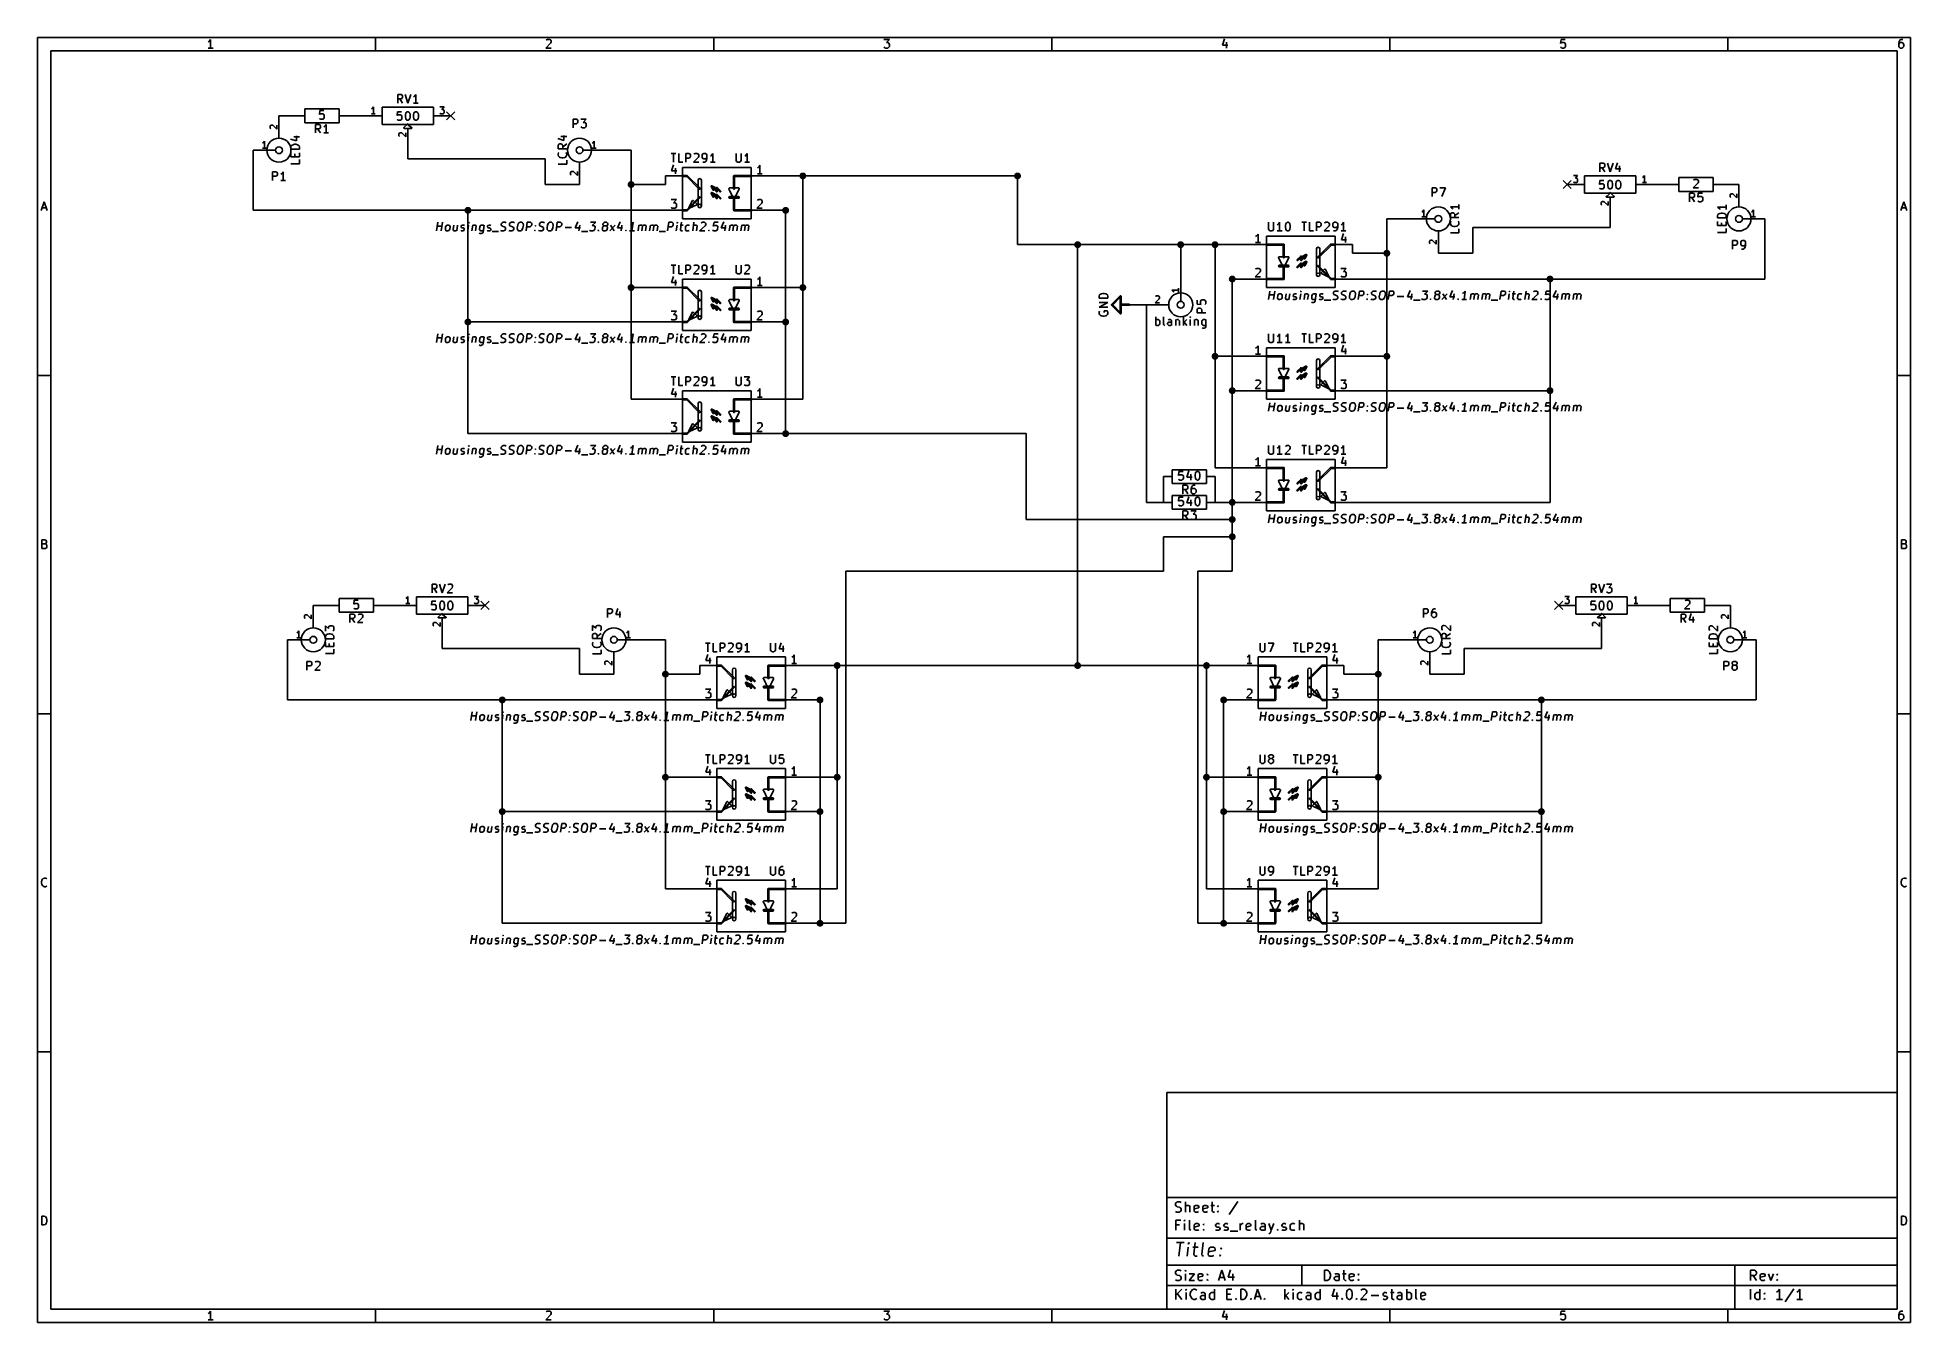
# Model space of a CAD drawing. Extents: x 10 to 287, y -200 to -10.
import ezdxf

# ---------------------------------------------------------------- set-up
doc = ezdxf.new("R2010")
doc.units = 0
doc.header["$MEASUREMENT"] = 0

msp = doc.modelspace()

# ---------------------------------------------------------------- linework, layer by layer
at = {"layer": 'Blue 2'}
for p, q in [((70.5104, -20.9804), (71.7296, -22.1996)), ((71.7296, -20.9804), (70.5104, -22.1996)), ((235.61, -31.1404), (236.83, -32.3596)), ((236.83, -31.1404), (235.61, -32.3596)), ((75.5904, -93.3704), (76.8096, -94.5896)), ((76.8096, -93.3704), (75.5904, -94.5896)), ((234.34, -93.3704), (235.56, -94.5896)), ((235.56, -93.3704), (234.34, -94.5896))]:
    msp.add_line(p, q, dxfattribs=at)
at = {"layer": 'Cyan 2'}
for p, q in [((63.2968, -19.7104), (63.2968, -18.4404)), ((63.2968, -18.4404), (63.7794, -18.4404)), ((63.7794, -19.1008), (63.2968, -19.1008)), ((64.008, -19.7104), (63.6016, -19.1008)), ((63.7794, -18.4404), (63.9064, -18.4912)), ((63.9064, -19.0246), (63.7794, -19.1008)), ((63.9064, -18.4912), (63.9572, -18.542)), ((63.9572, -18.9738), (63.9064, -19.0246)), ((63.9572, -18.542), (64.008, -18.669)), ((64.008, -18.8468), (63.9572, -18.9738)), ((64.008, -18.669), (64.008, -18.8468)), ((64.389, -18.4404), (64.7954, -19.7104)), ((64.7954, -19.7104), (65.2272, -18.4404)), ((65.7098, -18.7452), (65.6082, -18.796)), ((65.8368, -18.6182), (65.7098, -18.7452)), ((65.9638, -18.4404), (65.8368, -18.6182)), ((65.9638, -19.7104), (65.9638, -18.4404)), ((51.7652, -20.828), (51.7144, -21.4122)), ((51.7144, -21.4122), (51.7652, -21.3614)), ((51.7652, -22.0218), (51.7144, -21.971)), ((52.3748, -20.828), (51.7652, -20.828)), ((51.7652, -21.3614), (51.8922, -21.3106)), ((51.8922, -22.098), (51.7652, -22.0218)), ((51.8922, -21.3106), (52.197, -21.3106)), ((52.197, -22.098), (51.8922, -22.098)), ((52.197, -21.3106), (52.2986, -21.3614)), ((52.2986, -22.0218), (52.197, -22.098)), ((52.2986, -21.3614), (52.3748, -21.4122)), ((52.3748, -21.971), (52.2986, -22.0218)), ((52.3748, -21.4122), (52.4256, -21.5392)), ((52.4256, -21.844), (52.3748, -21.971)), ((52.4256, -21.5392), (52.4256, -21.844)), ((63.246, -20.9804), (63.1952, -21.5646)), ((63.1952, -21.5646), (63.246, -21.5138)), ((63.246, -22.1742), (63.1952, -22.1234)), ((63.8556, -20.9804), (63.246, -20.9804)), ((63.246, -21.5138), (63.373, -21.463)), ((63.373, -21.463), (63.6778, -21.463)), ((63.6778, -21.463), (63.7794, -21.5138)), ((63.7794, -21.5138), (63.8556, -21.5646)), ((63.8556, -22.1234), (63.7794, -22.1742)), ((63.8556, -21.5646), (63.9064, -21.6916)), ((63.9064, -21.9964), (63.8556, -22.1234)), ((63.9064, -21.6916), (63.9064, -21.9964)), ((64.4144, -21.463), (64.4652, -21.209)), ((64.4144, -21.7678), (64.4144, -21.463)), ((64.4652, -21.9964), (64.4144, -21.7678)), ((64.4652, -21.209), (64.516, -21.082)), ((64.516, -22.1234), (64.4652, -21.9964)), ((64.516, -21.082), (64.5922, -21.0312)), ((64.5922, -22.1742), (64.516, -22.1234)), ((64.5922, -21.0312), (64.6938, -20.9804)), ((64.6938, -20.9804), (64.8208, -20.9804)), ((64.8208, -20.9804), (64.9478, -21.0312)), ((64.9478, -21.0312), (64.9986, -21.082)), ((64.9986, -22.1234), (64.9478, -22.1742)), ((64.9986, -21.082), (65.0748, -21.209)), ((65.0748, -21.9964), (64.9986, -22.1234)), ((65.0748, -21.209), (65.1256, -21.463)), ((65.1256, -21.7678), (65.0748, -21.9964)), ((65.1256, -21.463), (65.1256, -21.7678)), ((66.3194, -19.7104), (65.6082, -19.7104)), ((65.6336, -21.463), (65.6844, -21.209)), ((65.6336, -21.7678), (65.6336, -21.463)), ((65.6844, -21.9964), (65.6336, -21.7678)), ((65.6844, -21.209), (65.7352, -21.082)), ((65.7352, -22.1234), (65.6844, -21.9964)), ((65.7352, -21.082), (65.8114, -21.0312)), ((65.8114, -22.1742), (65.7352, -22.1234)), ((65.8114, -21.0312), (65.913, -20.9804)), ((65.913, -20.9804), (66.04, -20.9804)), ((66.04, -20.9804), (66.167, -21.0312)), ((66.167, -21.0312), (66.2178, -21.082)), ((66.2178, -22.1234), (66.167, -22.1742)), ((66.2178, -21.082), (66.294, -21.209)), ((66.294, -21.9964), (66.2178, -22.1234)), ((66.294, -21.209), (66.3448, -21.463)), ((66.3448, -21.7678), (66.294, -21.9964)), ((66.3448, -21.463), (66.3448, -21.7678)), ((89.2302, -23.368), (89.2302, -22.098)), ((89.2302, -22.098), (89.7128, -22.098)), ((89.7128, -22.098), (89.8398, -22.1488)), ((89.8398, -22.1488), (89.8906, -22.1996)), ((90.3732, -22.098), (91.1606, -22.098)), ((91.1606, -22.098), (90.7288, -22.5806)), ((47.9044, -24.7142), (48.768, -24.7142)), ((48.3362, -25.2984), (48.3362, -24.5364)), ((51.1302, -24.13), (51.1302, -22.86)), ((51.1302, -22.86), (51.6128, -22.86)), ((51.6128, -23.5204), (51.1302, -23.5204)), ((51.8414, -24.13), (51.435, -23.5204)), ((51.6128, -22.86), (51.7398, -22.9108)), ((51.7398, -23.4442), (51.6128, -23.5204)), ((51.7398, -22.9108), (51.7906, -22.9616)), ((51.7906, -23.3934), (51.7398, -23.4442)), ((51.7906, -22.9616), (51.8414, -23.0886)), ((51.8414, -23.2664), (51.7906, -23.3934)), ((51.8414, -23.0886), (51.8414, -23.2664)), ((52.451, -23.1648), (52.3494, -23.2156)), ((53.0606, -24.13), (52.3494, -24.13)), ((52.578, -23.0378), (52.451, -23.1648)), ((52.705, -22.86), (52.578, -23.0378)), ((52.705, -24.13), (52.705, -22.86)), ((63.373, -22.2504), (63.246, -22.1742)), ((63.6778, -22.2504), (63.373, -22.2504)), ((63.7794, -22.1742), (63.6778, -22.2504)), ((64.6938, -22.2504), (64.5922, -22.1742)), ((64.8208, -22.2504), (64.6938, -22.2504)), ((64.9478, -22.1742), (64.8208, -22.2504)), ((65.913, -22.2504), (65.8114, -22.1742)), ((66.04, -22.2504), (65.913, -22.2504)), ((66.167, -22.1742), (66.04, -22.2504)), ((87.4268, -24.6634), (88.2904, -24.6634)), ((87.8586, -25.2476), (87.8586, -24.4856)), ((89.7128, -22.7584), (89.2302, -22.7584)), ((89.8398, -22.6822), (89.7128, -22.7584)), ((89.8906, -22.6314), (89.8398, -22.6822)), ((89.8906, -22.1996), (89.9414, -22.3266)), ((89.9414, -22.5044), (89.8906, -22.6314)), ((89.9414, -22.3266), (89.9414, -22.5044)), ((90.4494, -23.2918), (90.3732, -23.241)), ((90.551, -23.368), (90.4494, -23.2918)), ((90.932, -23.368), (90.551, -23.368)), ((90.7288, -22.5806), (90.932, -22.5806)), ((90.932, -22.5806), (91.0336, -22.6314)), ((91.0336, -23.2918), (90.932, -23.368)), ((91.0336, -22.6314), (91.1098, -22.6822)), ((91.1098, -23.241), (91.0336, -23.2918)), ((91.1098, -22.6822), (91.1606, -22.8092)), ((91.1606, -23.114), (91.1098, -23.241)), ((91.1606, -22.8092), (91.1606, -23.114)), ((47.4218, -25.019), (48.3362, -25.2984)), ((47.498, -26.2128), (47.5488, -26.035)), ((47.498, -26.5176), (47.498, -26.2128)), ((48.768, -26.5176), (47.498, -26.5176)), ((47.498, -27.6606), (47.498, -27.051)), ((48.768, -27.6606), (47.498, -27.6606)), ((47.5488, -26.035), (47.6758, -25.908)), ((47.6758, -25.908), (47.8028, -25.8572)), ((47.8028, -25.8572), (48.0314, -25.8064)), ((48.0314, -25.8064), (48.2092, -25.8064)), ((48.0822, -27.6606), (48.0822, -27.2288)), ((48.2092, -25.8064), (48.4632, -25.8572)), ((48.4632, -25.8572), (48.5648, -25.908)), ((48.5648, -25.908), (48.6918, -26.035)), ((48.6918, -26.035), (48.768, -26.2128)), ((48.768, -26.2128), (48.768, -26.5176)), ((48.768, -27.051), (48.768, -27.6606)), ((86.9442, -24.9682), (87.8586, -25.2476)), ((87.0204, -25.9842), (87.0712, -25.8572)), ((87.0204, -26.4668), (87.0204, -25.9842)), ((88.2904, -26.4668), (87.0204, -26.4668)), ((87.0204, -27.2542), (87.0712, -27.0764)), ((87.0204, -27.3812), (87.0204, -27.2542)), ((87.0712, -27.559), (87.0204, -27.3812)), ((87.0712, -25.8572), (87.122, -25.8064)), ((87.0712, -27.0764), (87.122, -27.0256)), ((87.1982, -27.686), (87.0712, -27.559)), ((87.122, -25.8064), (87.249, -25.7556)), ((87.3252, -27.7368), (87.1982, -27.686)), ((87.249, -25.7556), (87.4268, -25.7556)), ((87.4268, -25.7556), (87.5538, -25.8064)), ((87.5538, -25.8064), (87.6046, -25.8572)), ((87.6046, -25.8572), (87.6808, -25.9842)), ((88.2904, -25.7556), (87.6808, -26.162)), ((87.6808, -25.9842), (87.6808, -26.4668)), ((88.0872, -27.686), (87.9856, -27.7368)), ((88.2142, -27.559), (88.0872, -27.686)), ((88.1634, -27.0256), (88.2142, -27.0764)), ((88.2142, -27.0764), (88.2904, -27.2542)), ((88.2904, -27.3812), (88.2142, -27.559)), ((88.2904, -27.2542), (88.2904, -27.3812)), ((103.708, -27.178), (104.419, -27.178)), ((104.064, -28.448), (104.064, -27.178)), ((104.851, -28.448), (104.851, -27.178)), ((105.867, -28.448), (105.867, -27.178)), ((105.867, -27.178), (106.35, -27.178)), ((106.35, -27.178), (106.477, -27.2288)), ((106.477, -27.2288), (106.528, -27.2796)), ((106.528, -27.2796), (106.578, -27.4066)), ((106.578, -27.5844), (106.528, -27.7114)), ((106.578, -27.4066), (106.578, -27.5844)), ((107.086, -27.2796), (107.137, -27.2288)), ((107.137, -27.2288), (107.264, -27.178)), ((107.264, -27.178), (107.569, -27.178)), ((107.569, -27.178), (107.671, -27.2288)), ((107.671, -27.2288), (107.747, -27.2796)), ((107.747, -27.2796), (107.798, -27.4066)), ((107.798, -27.5336), (107.747, -27.7114)), ((107.798, -27.4066), (107.798, -27.5336)), ((108.356, -27.2796), (108.306, -27.4066)), ((108.306, -27.4066), (108.306, -27.7114)), ((108.407, -27.2288), (108.356, -27.2796)), ((108.534, -27.178), (108.407, -27.2288)), ((108.788, -27.178), (108.534, -27.178)), ((108.89, -27.2288), (108.788, -27.178)), ((108.966, -27.2796), (108.89, -27.2288)), ((109.017, -27.4066), (108.966, -27.2796)), ((109.017, -27.8892), (109.017, -27.4066)), ((109.626, -27.4828), (109.525, -27.5336)), ((109.753, -27.3558), (109.626, -27.4828)), ((109.88, -27.178), (109.753, -27.3558)), ((109.88, -28.448), (109.88, -27.178)), ((113.335, -27.178), (113.335, -28.194)), ((114.046, -28.194), (114.046, -27.178)), ((114.706, -27.4828), (114.605, -27.5336)), ((114.833, -27.3558), (114.706, -27.4828)), ((114.96, -27.178), (114.833, -27.3558)), ((114.96, -28.448), (114.96, -27.178)), ((44.7802, -31.1404), (44.7802, -29.8704)), ((44.7802, -29.8704), (45.2628, -29.8704)), ((45.2628, -29.8704), (45.3898, -29.9212)), ((45.3898, -30.4546), (45.2628, -30.5308)), ((45.3898, -29.9212), (45.4406, -29.972)), ((45.4406, -30.4038), (45.3898, -30.4546)), ((45.4406, -29.972), (45.4914, -30.099)), ((45.4914, -30.2768), (45.4406, -30.4038)), ((45.4914, -30.099), (45.4914, -30.2768)), ((46.101, -30.1752), (45.9994, -30.226)), ((46.228, -30.0482), (46.101, -30.1752)), ((46.355, -29.8704), (46.228, -30.0482)), ((46.355, -31.1404), (46.355, -29.8704)), ((48.768, -28.6766), (47.498, -28.6766)), ((48.768, -28.067), (48.768, -28.6766)), ((88.2904, -28.7528), (87.0204, -28.7528)), ((87.5538, -27.7876), (87.3252, -27.7368)), ((87.7316, -27.7876), (87.5538, -27.7876)), ((87.9856, -27.7368), (87.7316, -27.7876)), ((88.2904, -28.1432), (88.2904, -28.7528)), ((105.461, -28.448), (104.851, -28.448)), ((106.35, -27.8384), (105.867, -27.8384)), ((106.477, -27.7622), (106.35, -27.8384)), ((106.528, -27.7114), (106.477, -27.7622)), ((107.747, -27.7114), (107.01, -28.448)), ((107.01, -28.448), (107.798, -28.448)), ((108.306, -27.7114), (108.356, -27.8384)), ((108.356, -27.8384), (108.407, -27.8892)), ((108.407, -27.8892), (108.534, -27.9654)), ((108.407, -28.448), (108.661, -28.448)), ((108.534, -27.9654), (108.788, -27.9654)), ((108.661, -28.448), (108.788, -28.3718)), ((108.788, -27.9654), (108.89, -27.8892)), ((108.788, -28.3718), (108.839, -28.321)), ((108.839, -28.321), (108.966, -28.1432)), ((108.89, -27.8892), (108.966, -27.8384)), ((108.966, -27.8384), (109.017, -27.7114)), ((108.966, -28.1432), (109.017, -27.8892)), ((110.236, -28.448), (109.525, -28.448)), ((113.335, -28.194), (113.386, -28.321)), ((113.386, -28.321), (113.462, -28.3718)), ((113.462, -28.3718), (113.563, -28.448)), ((113.563, -28.448), (113.817, -28.448)), ((113.817, -28.448), (113.944, -28.3718)), ((113.944, -28.3718), (113.995, -28.321)), ((113.995, -28.321), (114.046, -28.194)), ((115.316, -28.448), (114.605, -28.448)), ((241.071, -29.8704), (241.071, -28.6004)), ((241.071, -28.6004), (241.554, -28.6004)), ((241.554, -29.2608), (241.071, -29.2608)), ((241.783, -29.8704), (241.376, -29.2608)), ((241.554, -28.6004), (241.681, -28.6512)), ((241.681, -29.1846), (241.554, -29.2608)), ((241.681, -28.6512), (241.732, -28.702)), ((241.732, -29.1338), (241.681, -29.1846)), ((241.732, -28.702), (241.783, -28.829)), ((241.783, -29.0068), (241.732, -29.1338)), ((241.783, -28.829), (241.783, -29.0068)), ((242.164, -28.6004), (242.57, -29.8704)), ((242.57, -29.8704), (243.002, -28.6004)), ((243.662, -28.5242), (243.383, -29.4386)), ((243.383, -29.4386), (244.145, -29.4386)), ((243.967, -29.0068), (243.967, -29.8704)), ((45.2628, -30.5308), (44.7802, -30.5308)), ((46.7106, -31.1404), (45.9994, -31.1404)), ((216.23, -33.528), (216.23, -32.258)), ((216.23, -32.258), (216.713, -32.258)), ((216.713, -32.9184), (216.23, -32.9184)), ((216.713, -32.258), (216.84, -32.3088)), ((216.84, -32.8422), (216.713, -32.9184)), ((216.84, -32.3088), (216.891, -32.3596)), ((216.891, -32.7914), (216.84, -32.8422)), ((216.891, -32.3596), (216.941, -32.4866)), ((216.941, -32.6644), (216.891, -32.7914)), ((216.941, -32.4866), (216.941, -32.6644)), ((217.373, -32.258), (218.211, -32.258)), ((218.211, -32.258), (217.678, -33.528)), ((241.046, -31.1404), (240.995, -31.7246)), ((240.995, -31.7246), (241.046, -31.6738)), ((241.046, -32.3342), (240.995, -32.2834)), ((241.656, -31.1404), (241.046, -31.1404)), ((241.046, -31.6738), (241.173, -31.623)), ((241.173, -32.4104), (241.046, -32.3342)), ((241.173, -31.623), (241.478, -31.623)), ((241.478, -32.4104), (241.173, -32.4104)), ((241.478, -31.623), (241.579, -31.6738)), ((241.579, -32.3342), (241.478, -32.4104)), ((241.579, -31.6738), (241.656, -31.7246)), ((241.656, -32.2834), (241.579, -32.3342)), ((241.656, -31.7246), (241.706, -31.8516)), ((241.706, -32.1564), (241.656, -32.2834)), ((241.706, -31.8516), (241.706, -32.1564)), ((242.214, -31.623), (242.265, -31.369)), ((242.214, -31.9278), (242.214, -31.623)), ((242.265, -32.1564), (242.214, -31.9278)), ((242.265, -31.369), (242.316, -31.242)), ((242.316, -32.2834), (242.265, -32.1564)), ((242.316, -31.242), (242.392, -31.1912)), ((242.392, -32.3342), (242.316, -32.2834)), ((242.392, -31.1912), (242.494, -31.1404)), ((242.494, -32.4104), (242.392, -32.3342)), ((242.494, -31.1404), (242.621, -31.1404)), ((242.621, -32.4104), (242.494, -32.4104)), ((242.621, -31.1404), (242.748, -31.1912)), ((242.748, -32.3342), (242.621, -32.4104)), ((242.748, -31.1912), (242.799, -31.242)), ((242.799, -32.2834), (242.748, -32.3342)), ((242.799, -31.242), (242.875, -31.369)), ((242.875, -32.1564), (242.799, -32.2834)), ((242.875, -31.369), (242.926, -31.623)), ((242.926, -31.9278), (242.875, -32.1564)), ((242.926, -31.623), (242.926, -31.9278)), ((243.434, -31.623), (243.484, -31.369)), ((243.434, -31.9278), (243.434, -31.623)), ((243.484, -32.1564), (243.434, -31.9278)), ((243.484, -31.369), (243.535, -31.242)), ((243.535, -32.2834), (243.484, -32.1564)), ((243.535, -31.242), (243.611, -31.1912)), ((243.611, -32.3342), (243.535, -32.2834)), ((243.611, -31.1912), (243.713, -31.1404)), ((243.713, -32.4104), (243.611, -32.3342)), ((243.713, -31.1404), (243.84, -31.1404)), ((243.84, -32.4104), (243.713, -32.4104)), ((243.84, -31.1404), (243.967, -31.1912)), ((243.967, -32.3342), (243.84, -32.4104)), ((243.967, -31.1912), (244.018, -31.242)), ((244.018, -32.2834), (243.967, -32.3342)), ((244.018, -31.242), (244.094, -31.369)), ((244.094, -32.1564), (244.018, -32.2834)), ((244.094, -31.369), (244.145, -31.623)), ((244.145, -31.9278), (244.094, -32.1564)), ((244.145, -31.623), (244.145, -31.9278)), ((254.33, -34.29), (254.33, -33.02)), ((254.33, -33.02), (254.813, -33.02)), ((254.813, -33.02), (254.94, -33.0708)), ((255.575, -31.5214), (254.838, -32.258)), ((254.838, -32.258), (255.626, -32.258)), ((254.914, -31.0896), (254.965, -31.0388)), ((254.94, -33.0708), (254.991, -33.1216)), ((254.965, -31.0388), (255.092, -30.988)), ((254.991, -33.1216), (255.041, -33.2486)), ((255.092, -30.988), (255.397, -30.988)), ((255.397, -30.988), (255.499, -31.0388)), ((255.499, -31.0388), (255.575, -31.0896)), ((255.6, -33.02), (255.549, -33.6042)), ((255.575, -31.0896), (255.626, -31.2166)), ((255.626, -31.3436), (255.575, -31.5214)), ((256.21, -33.02), (255.6, -33.02)), ((255.626, -31.2166), (255.626, -31.3436)), ((220.218, -35.052), (218.948, -35.052)), ((218.948, -35.052), (219.126, -35.179)), ((218.999, -36.0172), (219.05, -35.9664)), ((219.05, -35.9664), (219.177, -35.9156)), ((219.126, -35.179), (219.253, -35.306)), ((219.177, -35.9156), (219.354, -35.9156)), ((219.253, -35.306), (219.304, -35.4076)), ((219.354, -35.9156), (219.481, -35.9664)), ((219.481, -35.9664), (219.532, -36.0172)), ((220.218, -35.9156), (219.608, -36.322)), ((220.218, -34.6964), (220.218, -35.4076)), ((254.813, -33.6804), (254.33, -33.6804)), ((255.041, -34.29), (254.635, -33.6804)), ((254.94, -33.6042), (254.813, -33.6804)), ((254.991, -33.5534), (254.94, -33.6042)), ((255.041, -33.4264), (254.991, -33.5534)), ((255.041, -33.2486), (255.041, -33.4264)), ((255.549, -33.6042), (255.6, -33.5534)), ((255.6, -34.2138), (255.549, -34.163)), ((255.6, -33.5534), (255.727, -33.5026)), ((255.727, -34.29), (255.6, -34.2138)), ((255.727, -33.5026), (256.032, -33.5026)), ((256.032, -34.29), (255.727, -34.29)), ((256.032, -33.5026), (256.134, -33.5534)), ((256.134, -34.2138), (256.032, -34.29)), ((256.134, -33.5534), (256.21, -33.6042)), ((256.21, -34.163), (256.134, -34.2138)), ((256.21, -33.6042), (256.261, -33.7312)), ((256.261, -34.036), (256.21, -34.163)), ((256.261, -33.7312), (256.261, -34.036)), ((259.74, -35.1028), (258.47, -35.1028)), ((258.47, -35.1028), (258.648, -35.2298)), ((258.648, -35.2298), (258.775, -35.3568)), ((258.775, -35.3568), (258.826, -35.4584)), ((258.775, -36.0172), (259.004, -35.9664)), ((259.004, -35.9664), (259.182, -35.9664)), ((259.182, -35.9664), (259.436, -36.0172)), ((259.74, -34.7472), (259.74, -35.4584)), ((192.075, -37.338), (192.075, -38.354)), ((192.075, -38.354), (192.126, -38.481)), ((192.126, -38.481), (192.202, -38.5318)), ((192.202, -38.5318), (192.303, -38.608)), ((192.303, -38.608), (192.557, -38.608)), ((192.557, -38.608), (192.684, -38.5318)), ((192.684, -38.5318), (192.735, -38.481)), ((192.735, -38.481), (192.786, -38.354)), ((192.786, -38.354), (192.786, -37.338)), ((193.446, -37.6428), (193.345, -37.6936)), ((194.056, -38.608), (193.345, -38.608)), ((193.573, -37.5158), (193.446, -37.6428)), ((193.7, -37.338), (193.573, -37.5158)), ((193.7, -38.608), (193.7, -37.338)), ((194.564, -37.8206), (194.615, -37.5666)), ((194.564, -38.1254), (194.564, -37.8206)), ((194.615, -38.354), (194.564, -38.1254)), ((194.615, -37.5666), (194.666, -37.4396)), ((194.666, -38.481), (194.615, -38.354)), ((194.666, -37.4396), (194.742, -37.3888)), ((194.742, -38.5318), (194.666, -38.481)), ((194.742, -37.3888), (194.843, -37.338)), ((194.843, -38.608), (194.742, -38.5318)), ((194.843, -37.338), (194.97, -37.338)), ((194.97, -38.608), (194.843, -38.608)), ((194.97, -37.338), (195.097, -37.3888)), ((195.097, -38.5318), (194.97, -38.608)), ((195.097, -37.3888), (195.148, -37.4396)), ((195.148, -38.481), (195.097, -38.5318)), ((195.148, -37.4396), (195.224, -37.5666)), ((195.224, -38.354), (195.148, -38.481)), ((195.224, -37.5666), (195.275, -37.8206)), ((195.275, -38.1254), (195.224, -38.354)), ((195.275, -37.8206), (195.275, -38.1254)), ((196.977, -37.338), (197.688, -37.338)), ((197.333, -38.608), (197.333, -37.338)), ((198.12, -38.608), (198.12, -37.338)), ((198.73, -38.608), (198.12, -38.608)), ((199.136, -38.608), (199.136, -37.338)), ((199.136, -37.338), (199.619, -37.338)), ((199.619, -37.9984), (199.136, -37.9984)), ((199.619, -37.338), (199.746, -37.3888)), ((199.746, -37.9222), (199.619, -37.9984)), ((199.746, -37.3888), (199.796, -37.4396)), ((199.796, -37.8714), (199.746, -37.9222)), ((199.796, -37.4396), (199.847, -37.5666)), ((199.847, -37.7444), (199.796, -37.8714)), ((199.847, -37.5666), (199.847, -37.7444)), ((201.016, -37.8714), (200.279, -38.608)), ((200.279, -38.608), (201.066, -38.608)), ((200.355, -37.4396), (200.406, -37.3888)), ((200.406, -37.3888), (200.533, -37.338)), ((200.533, -37.338), (200.838, -37.338)), ((200.838, -37.338), (200.939, -37.3888)), ((200.939, -37.3888), (201.016, -37.4396)), ((201.016, -37.4396), (201.066, -37.5666)), ((201.066, -37.6936), (201.016, -37.8714)), ((201.066, -37.5666), (201.066, -37.6936)), ((201.625, -37.4396), (201.574, -37.5666)), ((201.574, -37.5666), (201.574, -37.8714)), ((201.574, -37.8714), (201.625, -37.9984)), ((201.676, -37.3888), (201.625, -37.4396)), ((201.625, -37.9984), (201.676, -38.0492)), ((201.803, -37.338), (201.676, -37.3888)), ((201.676, -38.0492), (201.803, -38.1254)), ((201.676, -38.608), (201.93, -38.608)), ((202.057, -37.338), (201.803, -37.338)), ((201.803, -38.1254), (202.057, -38.1254)), ((201.93, -38.608), (202.057, -38.5318)), ((202.159, -37.3888), (202.057, -37.338)), ((202.057, -38.1254), (202.159, -38.0492)), ((202.057, -38.5318), (202.108, -38.481)), ((202.108, -38.481), (202.235, -38.3032)), ((202.235, -37.4396), (202.159, -37.3888)), ((202.159, -38.0492), (202.235, -37.9984)), ((202.286, -37.5666), (202.235, -37.4396)), ((202.235, -37.9984), (202.286, -37.8714)), ((202.235, -38.3032), (202.286, -38.0492)), ((202.286, -38.0492), (202.286, -37.5666)), ((202.895, -37.6428), (202.794, -37.6936)), ((203.505, -38.608), (202.794, -38.608)), ((203.022, -37.5158), (202.895, -37.6428)), ((203.149, -37.338), (203.022, -37.5158)), ((203.149, -38.608), (203.149, -37.338)), ((218.948, -36.1442), (218.999, -36.0172)), ((218.948, -36.6268), (218.948, -36.1442)), ((220.218, -36.6268), (218.948, -36.6268)), ((218.948, -37.4142), (218.999, -37.2364)), ((218.948, -37.5412), (218.948, -37.4142)), ((218.999, -37.719), (218.948, -37.5412)), ((218.999, -37.2364), (219.05, -37.1856)), ((219.126, -37.846), (218.999, -37.719)), ((219.253, -37.8968), (219.126, -37.846)), ((219.481, -37.9476), (219.253, -37.8968)), ((219.659, -37.9476), (219.481, -37.9476)), ((219.532, -36.0172), (219.608, -36.1442)), ((219.608, -36.1442), (219.608, -36.6268)), ((219.913, -37.8968), (219.659, -37.9476)), ((220.015, -37.846), (219.913, -37.8968)), ((220.142, -37.719), (220.015, -37.846)), ((220.091, -37.1856), (220.142, -37.2364)), ((220.142, -37.2364), (220.218, -37.4142)), ((220.218, -37.5412), (220.142, -37.719)), ((220.218, -37.4142), (220.218, -37.5412)), ((220.218, -38.3032), (220.218, -38.9128)), ((258.47, -36.3728), (258.521, -36.195)), ((258.47, -36.6776), (258.47, -36.3728)), ((259.74, -36.6776), (258.47, -36.6776)), ((258.47, -37.8206), (258.47, -37.211)), ((259.74, -37.8206), (258.47, -37.8206)), ((258.521, -36.195), (258.648, -36.068)), ((258.648, -36.068), (258.775, -36.0172)), ((259.055, -37.8206), (259.055, -37.3888)), ((259.436, -36.0172), (259.537, -36.068)), ((259.537, -36.068), (259.664, -36.195)), ((259.664, -36.195), (259.74, -36.3728)), ((259.74, -36.3728), (259.74, -36.6776)), ((259.74, -37.211), (259.74, -37.8206)), ((259.74, -38.227), (259.74, -38.8366)), ((220.218, -38.9128), (218.948, -38.9128)), ((259.74, -38.8366), (258.47, -38.8366)), ((260.68, -41.3004), (260.68, -40.0304)), ((260.68, -40.0304), (261.163, -40.0304)), ((261.163, -40.6908), (260.68, -40.6908)), ((261.163, -40.0304), (261.29, -40.0812)), ((261.29, -40.6146), (261.163, -40.6908)), ((261.29, -40.0812), (261.341, -40.132)), ((261.341, -40.5638), (261.29, -40.6146)), ((261.341, -40.132), (261.391, -40.259)), ((261.391, -40.4368), (261.341, -40.5638)), ((261.391, -40.259), (261.391, -40.4368)), ((261.95, -40.132), (261.899, -40.259)), ((261.899, -40.259), (261.899, -40.5638)), ((261.899, -40.5638), (261.95, -40.6908)), ((262.001, -40.0812), (261.95, -40.132)), ((261.95, -40.6908), (262.001, -40.7416)), ((262.128, -40.0304), (262.001, -40.0812)), ((262.001, -40.7416), (262.128, -40.8178)), ((262.001, -41.3004), (262.255, -41.3004)), ((262.382, -40.0304), (262.128, -40.0304)), ((262.128, -40.8178), (262.382, -40.8178)), ((262.255, -41.3004), (262.382, -41.2242)), ((262.484, -40.0812), (262.382, -40.0304)), ((262.382, -40.8178), (262.484, -40.7416)), ((262.382, -41.2242), (262.433, -41.1734)), ((262.433, -41.1734), (262.56, -40.9956)), ((262.56, -40.132), (262.484, -40.0812)), ((262.484, -40.7416), (262.56, -40.6908)), ((262.611, -40.259), (262.56, -40.132)), ((262.56, -40.6908), (262.611, -40.5638)), ((262.56, -40.9956), (262.611, -40.7416)), ((262.611, -40.7416), (262.611, -40.259)), ((103.708, -43.688), (104.419, -43.688)), ((104.064, -44.958), (104.064, -43.688)), ((104.851, -44.958), (104.851, -43.688)), ((105.867, -44.958), (105.867, -43.688)), ((105.867, -43.688), (106.35, -43.688)), ((106.35, -43.688), (106.477, -43.7388)), ((106.477, -44.2722), (106.35, -44.3484)), ((106.477, -43.7388), (106.528, -43.7896)), ((106.528, -44.2214), (106.477, -44.2722)), ((106.528, -43.7896), (106.578, -43.9166)), ((106.578, -44.0944), (106.528, -44.2214)), ((106.578, -43.9166), (106.578, -44.0944)), ((107.747, -44.2214), (107.01, -44.958)), ((107.086, -43.7896), (107.137, -43.7388)), ((107.137, -43.7388), (107.264, -43.688)), ((107.264, -43.688), (107.569, -43.688)), ((107.569, -43.688), (107.671, -43.7388)), ((107.671, -43.7388), (107.747, -43.7896)), ((107.747, -43.7896), (107.798, -43.9166)), ((107.798, -44.0436), (107.747, -44.2214)), ((107.798, -43.9166), (107.798, -44.0436)), ((108.356, -43.7896), (108.306, -43.9166)), ((108.306, -43.9166), (108.306, -44.2214)), ((108.306, -44.2214), (108.356, -44.3484)), ((108.407, -43.7388), (108.356, -43.7896)), ((108.534, -43.688), (108.407, -43.7388)), ((108.788, -43.688), (108.534, -43.688)), ((108.89, -43.7388), (108.788, -43.688)), ((108.966, -43.7896), (108.89, -43.7388)), ((109.017, -43.9166), (108.966, -43.7896)), ((108.966, -44.3484), (109.017, -44.2214)), ((109.017, -44.3992), (109.017, -43.9166)), ((109.626, -43.9928), (109.525, -44.0436)), ((109.753, -43.8658), (109.626, -43.9928)), ((109.88, -43.688), (109.753, -43.8658)), ((109.88, -44.958), (109.88, -43.688)), ((113.335, -43.688), (113.335, -44.704)), ((114.046, -44.704), (114.046, -43.688)), ((115.265, -44.2214), (114.529, -44.958)), ((114.605, -43.7896), (114.656, -43.7388)), ((114.656, -43.7388), (114.783, -43.688)), ((114.783, -43.688), (115.087, -43.688)), ((115.087, -43.688), (115.189, -43.7388)), ((115.189, -43.7388), (115.265, -43.7896)), ((115.265, -43.7896), (115.316, -43.9166)), ((115.316, -44.0436), (115.265, -44.2214)), ((115.316, -43.9166), (115.316, -44.0436)), ((105.461, -44.958), (104.851, -44.958)), ((106.35, -44.3484), (105.867, -44.3484)), ((107.01, -44.958), (107.798, -44.958)), ((108.356, -44.3484), (108.407, -44.3992)), ((108.407, -44.3992), (108.534, -44.4754)), ((108.407, -44.958), (108.661, -44.958)), ((108.534, -44.4754), (108.788, -44.4754)), ((108.661, -44.958), (108.788, -44.8818)), ((108.788, -44.4754), (108.89, -44.3992)), ((108.788, -44.8818), (108.839, -44.831)), ((108.839, -44.831), (108.966, -44.6532)), ((108.89, -44.3992), (108.966, -44.3484)), ((108.966, -44.6532), (109.017, -44.3992)), ((110.236, -44.958), (109.525, -44.958)), ((113.335, -44.704), (113.386, -44.831)), ((113.386, -44.831), (113.462, -44.8818)), ((113.462, -44.8818), (113.563, -44.958)), ((113.563, -44.958), (113.817, -44.958)), ((113.817, -44.958), (113.944, -44.8818)), ((113.944, -44.8818), (113.995, -44.831)), ((113.995, -44.831), (114.046, -44.704)), ((114.529, -44.958), (115.316, -44.958)), ((167.03, -48.26), (167.081, -48.0822)), ((167.03, -48.5648), (167.03, -48.26)), ((168.3, -48.5648), (167.03, -48.5648)), ((167.03, -49.8856), (168.3, -49.1744)), ((168.3, -49.1744), (167.03, -49.1744)), ((167.081, -48.0822), (167.208, -47.9552)), ((167.208, -47.9552), (167.335, -47.9044)), ((167.335, -47.9044), (167.564, -47.8536)), ((167.564, -47.8536), (167.742, -47.8536)), ((167.742, -47.8536), (167.996, -47.9044)), ((167.996, -47.9044), (168.097, -47.9552)), ((168.097, -47.9552), (168.224, -48.0822)), ((168.224, -48.0822), (168.3, -48.26)), ((168.3, -48.26), (168.3, -48.5648)), ((181.508, -48.8442), (181.508, -49.4538)), ((181.508, -49.4538), (182.093, -49.5046)), ((181.991, -49.022), (182.042, -48.9204)), ((181.991, -49.3268), (181.991, -49.022)), ((182.042, -49.4538), (181.991, -49.3268)), ((182.042, -48.9204), (182.093, -48.8442)), ((182.093, -49.5046), (182.042, -49.4538)), ((182.093, -48.8442), (182.22, -48.7934)), ((182.22, -48.7934), (182.524, -48.7934)), ((182.524, -48.7934), (182.651, -48.8442)), ((182.651, -48.8442), (182.702, -48.9204)), ((182.702, -49.4538), (182.651, -49.5046)), ((182.702, -48.9204), (182.778, -49.022)), ((182.778, -49.3268), (182.702, -49.4538)), ((182.778, -49.022), (182.778, -49.3268)), ((168.3, -49.8856), (167.03, -49.8856)), ((167.081, -50.4952), (167.03, -50.6222)), ((167.03, -50.6222), (167.03, -50.8)), ((167.03, -50.8), (167.081, -50.9778)), ((167.081, -50.9778), (167.208, -51.1048)), ((167.208, -51.1048), (167.335, -51.1556)), ((167.335, -51.1556), (167.564, -51.2064)), ((167.564, -51.2064), (167.742, -51.2064)), ((168.173, -50.4444), (167.742, -50.4444)), ((167.742, -50.4444), (167.742, -50.673)), ((167.742, -51.2064), (167.996, -51.1556)), ((167.996, -51.1556), (168.097, -51.1048)), ((168.097, -51.1048), (168.224, -50.9778)), ((168.224, -50.4952), (168.173, -50.4444)), ((168.3, -50.673), (168.224, -50.4952)), ((168.224, -50.9778), (168.3, -50.8)), ((168.3, -50.8), (168.3, -50.673)), ((175.387, -52.578), (175.387, -51.308)), ((175.387, -51.7906), (175.514, -51.7144)), ((175.514, -52.578), (175.387, -52.5018)), ((175.514, -51.7144), (175.743, -51.7144)), ((175.743, -52.578), (175.514, -52.578)), ((175.743, -51.7144), (175.87, -51.7906)), ((175.87, -52.5018), (175.743, -52.578)), ((175.87, -51.7906), (175.92, -51.8414)), ((175.92, -52.451), (175.87, -52.5018)), ((175.92, -51.8414), (175.997, -51.9684)), ((175.997, -52.324), (175.92, -52.451)), ((175.997, -51.9684), (175.997, -52.324)), ((176.53, -52.3748), (176.53, -51.308)), ((176.581, -52.5018), (176.53, -52.3748)), ((176.708, -52.578), (176.581, -52.5018)), ((177.14, -52.2732), (177.19, -52.1462)), ((177.14, -52.3748), (177.14, -52.2732)), ((177.19, -52.5018), (177.14, -52.3748)), ((177.317, -51.7144), (177.19, -51.7906)), ((177.19, -52.1462), (177.317, -52.0954)), ((177.317, -52.578), (177.19, -52.5018)), ((177.546, -51.7144), (177.317, -51.7144)), ((177.317, -52.0954), (177.622, -52.0954)), ((177.622, -52.578), (177.317, -52.578)), ((177.673, -51.7906), (177.546, -51.7144)), ((177.622, -52.0954), (177.724, -52.0192)), ((177.724, -52.5018), (177.622, -52.578)), ((177.724, -51.8922), (177.673, -51.7906)), ((177.724, -52.578), (177.724, -51.8922)), ((178.333, -51.7144), (178.333, -52.578)), ((178.333, -51.8414), (178.384, -51.7906)), ((178.384, -51.7906), (178.511, -51.7144)), ((178.511, -51.7144), (178.689, -51.7144)), ((178.689, -51.7144), (178.816, -51.7906)), ((178.816, -51.7906), (178.867, -51.8922)), ((178.867, -51.8922), (178.867, -52.578)), ((179.476, -52.578), (179.476, -51.308)), ((179.959, -51.7144), (179.476, -52.197)), ((179.603, -52.0954), (179.959, -52.578)), ((180.492, -51.308), (180.442, -51.3588)), ((180.442, -51.3588), (180.492, -51.4096)), ((180.543, -51.3588), (180.492, -51.308)), ((180.492, -51.308), (180.492, -51.4096)), ((180.492, -51.4096), (180.543, -51.3588)), ((180.492, -52.578), (180.492, -51.7144)), ((181.102, -51.7144), (181.102, -52.578)), ((181.102, -51.8414), (181.153, -51.7906)), ((181.153, -51.7906), (181.28, -51.7144)), ((181.28, -51.7144), (181.458, -51.7144)), ((181.458, -51.7144), (181.585, -51.7906)), ((181.508, -50.2412), (181.559, -50.1142)), ((181.508, -50.7238), (181.508, -50.2412)), ((182.778, -50.7238), (181.508, -50.7238)), ((181.559, -50.1142), (181.61, -50.0634)), ((181.585, -51.7906), (181.635, -51.8922)), ((181.61, -50.0634), (181.737, -50.0126)), ((181.635, -51.8922), (181.635, -52.578)), ((181.737, -50.0126), (181.915, -50.0126)), ((181.915, -50.0126), (182.042, -50.0634)), ((182.042, -50.0634), (182.093, -50.1142)), ((182.093, -50.1142), (182.169, -50.2412)), ((182.169, -50.2412), (182.169, -50.7238)), ((182.194, -51.9684), (182.245, -51.8414)), ((182.194, -52.324), (182.194, -51.9684)), ((182.245, -52.451), (182.194, -52.324)), ((182.245, -51.8414), (182.296, -51.7906)), ((182.296, -52.5018), (182.245, -52.451)), ((182.296, -51.7906), (182.423, -51.7144)), ((182.423, -52.578), (182.296, -52.5018)), ((182.423, -51.7144), (182.677, -51.7144)), ((182.677, -52.578), (182.423, -52.578)), ((182.677, -51.7144), (182.778, -51.7906)), ((182.778, -52.5018), (182.677, -52.578)), ((182.778, -51.7144), (182.778, -52.7558)), ((182.372, -52.9844), (182.245, -52.9336)), ((182.55, -52.9844), (182.372, -52.9844)), ((182.677, -52.9336), (182.55, -52.9844)), ((182.728, -52.8828), (182.677, -52.9336)), ((182.778, -52.7558), (182.728, -52.8828)), ((192.075, -53.848), (192.075, -54.864)), ((192.075, -54.864), (192.126, -54.991)), ((192.126, -54.991), (192.202, -55.0418)), ((192.202, -55.0418), (192.303, -55.118)), ((192.303, -55.118), (192.557, -55.118)), ((192.557, -55.118), (192.684, -55.0418)), ((192.684, -55.0418), (192.735, -54.991)), ((192.735, -54.991), (192.786, -54.864)), ((192.786, -54.864), (192.786, -53.848)), ((193.446, -54.1528), (193.345, -54.2036)), ((194.056, -55.118), (193.345, -55.118)), ((193.573, -54.0258), (193.446, -54.1528)), ((193.7, -53.848), (193.573, -54.0258)), ((193.7, -55.118), (193.7, -53.848)), ((194.666, -54.1528), (194.564, -54.2036)), ((195.275, -55.118), (194.564, -55.118)), ((194.793, -54.0258), (194.666, -54.1528)), ((194.92, -53.848), (194.793, -54.0258)), ((194.92, -55.118), (194.92, -53.848)), ((196.977, -53.848), (197.688, -53.848)), ((197.333, -55.118), (197.333, -53.848)), ((198.12, -55.118), (198.12, -53.848)), ((198.73, -55.118), (198.12, -55.118)), ((199.136, -55.118), (199.136, -53.848)), ((199.136, -53.848), (199.619, -53.848)), ((199.619, -54.5084), (199.136, -54.5084)), ((199.619, -53.848), (199.746, -53.8988)), ((199.746, -54.4322), (199.619, -54.5084)), ((199.746, -53.8988), (199.796, -53.9496)), ((199.796, -54.3814), (199.746, -54.4322)), ((199.796, -53.9496), (199.847, -54.0766)), ((199.847, -54.2544), (199.796, -54.3814)), ((199.847, -54.0766), (199.847, -54.2544)), ((201.016, -54.3814), (200.279, -55.118)), ((200.279, -55.118), (201.066, -55.118)), ((200.355, -53.9496), (200.406, -53.8988)), ((200.406, -53.8988), (200.533, -53.848)), ((200.533, -53.848), (200.838, -53.848)), ((200.838, -53.848), (200.939, -53.8988)), ((200.939, -53.8988), (201.016, -53.9496)), ((201.016, -53.9496), (201.066, -54.0766)), ((201.066, -54.2036), (201.016, -54.3814)), ((201.066, -54.0766), (201.066, -54.2036)), ((201.625, -53.9496), (201.574, -54.0766)), ((201.574, -54.0766), (201.574, -54.3814)), ((201.574, -54.3814), (201.625, -54.5084)), ((201.676, -53.8988), (201.625, -53.9496)), ((201.625, -54.5084), (201.676, -54.5592)), ((201.803, -53.848), (201.676, -53.8988)), ((201.676, -54.5592), (201.803, -54.6354)), ((201.676, -55.118), (201.93, -55.118)), ((202.057, -53.848), (201.803, -53.848)), ((201.803, -54.6354), (202.057, -54.6354)), ((201.93, -55.118), (202.057, -55.0418)), ((202.159, -53.8988), (202.057, -53.848)), ((202.057, -54.6354), (202.159, -54.5592)), ((202.057, -55.0418), (202.108, -54.991)), ((202.108, -54.991), (202.235, -54.8132)), ((202.235, -53.9496), (202.159, -53.8988)), ((202.159, -54.5592), (202.235, -54.5084)), ((202.286, -54.0766), (202.235, -53.9496)), ((202.235, -54.5084), (202.286, -54.3814)), ((202.235, -54.8132), (202.286, -54.5592)), ((202.286, -54.5592), (202.286, -54.0766)), ((202.895, -54.1528), (202.794, -54.2036)), ((203.505, -55.118), (202.794, -55.118)), ((203.022, -54.0258), (202.895, -54.1528)), ((203.149, -53.848), (203.022, -54.0258)), ((203.149, -55.118), (203.149, -53.848)), ((103.708, -60.198), (104.419, -60.198)), ((104.064, -61.468), (104.064, -60.198)), ((104.851, -61.468), (104.851, -60.198)), ((105.867, -61.468), (105.867, -60.198)), ((105.867, -60.198), (106.35, -60.198)), ((106.35, -60.8584), (105.867, -60.8584)), ((106.35, -60.198), (106.477, -60.2488)), ((106.477, -60.7822), (106.35, -60.8584)), ((106.477, -60.2488), (106.528, -60.2996)), ((106.528, -60.7314), (106.477, -60.7822)), ((106.528, -60.2996), (106.578, -60.4266)), ((106.578, -60.6044), (106.528, -60.7314)), ((106.578, -60.4266), (106.578, -60.6044)), ((107.747, -60.7314), (107.01, -61.468)), ((107.086, -60.2996), (107.137, -60.2488)), ((107.137, -60.2488), (107.264, -60.198)), ((107.264, -60.198), (107.569, -60.198)), ((107.569, -60.198), (107.671, -60.2488)), ((107.671, -60.2488), (107.747, -60.2996)), ((107.747, -60.2996), (107.798, -60.4266)), ((107.798, -60.5536), (107.747, -60.7314)), ((107.798, -60.4266), (107.798, -60.5536)), ((108.356, -60.2996), (108.306, -60.4266)), ((108.306, -60.4266), (108.306, -60.7314)), ((108.306, -60.7314), (108.356, -60.8584)), ((108.407, -60.2488), (108.356, -60.2996)), ((108.356, -60.8584), (108.407, -60.9092)), ((108.534, -60.198), (108.407, -60.2488)), ((108.407, -60.9092), (108.534, -60.9854)), ((108.788, -60.198), (108.534, -60.198)), ((108.89, -60.2488), (108.788, -60.198)), ((108.788, -60.9854), (108.89, -60.9092)), ((108.966, -60.2996), (108.89, -60.2488)), ((108.89, -60.9092), (108.966, -60.8584)), ((109.017, -60.4266), (108.966, -60.2996)), ((108.966, -60.8584), (109.017, -60.7314)), ((108.966, -61.1632), (109.017, -60.9092)), ((109.017, -60.9092), (109.017, -60.4266)), ((109.626, -60.5028), (109.525, -60.5536)), ((109.753, -60.3758), (109.626, -60.5028)), ((109.88, -60.198), (109.753, -60.3758)), ((109.88, -61.468), (109.88, -60.198)), ((113.335, -60.198), (113.335, -61.214)), ((114.046, -61.214), (114.046, -60.198)), ((114.529, -60.198), (115.316, -60.198)), ((115.316, -60.198), (114.884, -60.6806)), ((114.884, -60.6806), (115.087, -60.6806)), ((115.087, -60.6806), (115.189, -60.7314)), ((115.189, -60.7314), (115.265, -60.7822)), ((115.265, -60.7822), (115.316, -60.9092)), ((115.316, -60.9092), (115.316, -61.214)), ((105.461, -61.468), (104.851, -61.468)), ((107.01, -61.468), (107.798, -61.468)), ((108.407, -61.468), (108.661, -61.468)), ((108.534, -60.9854), (108.788, -60.9854)), ((108.661, -61.468), (108.788, -61.3918)), ((108.788, -61.3918), (108.839, -61.341)), ((108.839, -61.341), (108.966, -61.1632)), ((110.236, -61.468), (109.525, -61.468)), ((113.335, -61.214), (113.386, -61.341)), ((113.386, -61.341), (113.462, -61.3918)), ((113.462, -61.3918), (113.563, -61.468)), ((113.563, -61.468), (113.817, -61.468)), ((113.817, -61.468), (113.944, -61.3918)), ((113.944, -61.3918), (113.995, -61.341)), ((113.995, -61.341), (114.046, -61.214)), ((114.605, -61.3918), (114.529, -61.341)), ((114.706, -61.468), (114.605, -61.3918)), ((115.087, -61.468), (114.706, -61.468)), ((115.189, -61.3918), (115.087, -61.468)), ((115.265, -61.341), (115.189, -61.3918)), ((115.316, -61.214), (115.265, -61.341)), ((192.075, -70.358), (192.075, -71.374)), ((192.075, -71.374), (192.126, -71.501)), ((192.126, -71.501), (192.202, -71.5518)), ((192.202, -71.5518), (192.303, -71.628)), ((192.303, -71.628), (192.557, -71.628)), ((192.557, -71.628), (192.684, -71.5518)), ((192.684, -71.5518), (192.735, -71.501)), ((192.735, -71.501), (192.786, -71.374)), ((192.786, -71.374), (192.786, -70.358)), ((193.446, -70.6628), (193.345, -70.7136)), ((194.056, -71.628), (193.345, -71.628)), ((193.573, -70.5358), (193.446, -70.6628)), ((193.7, -70.358), (193.573, -70.5358)), ((193.7, -71.628), (193.7, -70.358)), ((195.224, -70.8914), (194.488, -71.628)), ((194.488, -71.628), (195.275, -71.628)), ((194.564, -70.4596), (194.615, -70.4088)), ((194.615, -70.4088), (194.742, -70.358)), ((194.742, -70.358), (195.047, -70.358)), ((195.047, -70.358), (195.148, -70.4088)), ((195.148, -70.4088), (195.224, -70.4596)), ((195.224, -70.4596), (195.275, -70.5866)), ((195.275, -70.7136), (195.224, -70.8914)), ((195.275, -70.5866), (195.275, -70.7136)), ((196.977, -70.358), (197.688, -70.358)), ((197.333, -71.628), (197.333, -70.358)), ((198.12, -71.628), (198.12, -70.358)), ((198.73, -71.628), (198.12, -71.628)), ((199.136, -71.628), (199.136, -70.358)), ((199.136, -70.358), (199.619, -70.358)), ((199.619, -71.0184), (199.136, -71.0184)), ((199.619, -70.358), (199.746, -70.4088)), ((199.746, -70.9422), (199.619, -71.0184)), ((199.746, -70.4088), (199.796, -70.4596)), ((199.796, -70.8914), (199.746, -70.9422)), ((199.796, -70.4596), (199.847, -70.5866)), ((199.847, -70.7644), (199.796, -70.8914)), ((199.847, -70.5866), (199.847, -70.7644)), ((201.016, -70.8914), (200.279, -71.628)), ((200.279, -71.628), (201.066, -71.628)), ((200.355, -70.4596), (200.406, -70.4088)), ((200.406, -70.4088), (200.533, -70.358)), ((200.533, -70.358), (200.838, -70.358)), ((200.838, -70.358), (200.939, -70.4088)), ((200.939, -70.4088), (201.016, -70.4596)), ((201.016, -70.4596), (201.066, -70.5866)), ((201.066, -70.7136), (201.016, -70.8914)), ((201.066, -70.5866), (201.066, -70.7136)), ((201.625, -70.4596), (201.574, -70.5866)), ((201.574, -70.5866), (201.574, -70.8914)), ((201.574, -70.8914), (201.625, -71.0184)), ((201.676, -70.4088), (201.625, -70.4596)), ((201.625, -71.0184), (201.676, -71.0692)), ((201.803, -70.358), (201.676, -70.4088)), ((201.676, -71.0692), (201.803, -71.1454)), ((201.676, -71.628), (201.93, -71.628)), ((202.057, -70.358), (201.803, -70.358)), ((201.803, -71.1454), (202.057, -71.1454)), ((201.93, -71.628), (202.057, -71.5518)), ((202.159, -70.4088), (202.057, -70.358)), ((202.057, -71.1454), (202.159, -71.0692)), ((202.057, -71.5518), (202.108, -71.501)), ((202.108, -71.501), (202.235, -71.3232)), ((202.235, -70.4596), (202.159, -70.4088)), ((202.159, -71.0692), (202.235, -71.0184)), ((202.286, -70.5866), (202.235, -70.4596)), ((202.235, -71.0184), (202.286, -70.8914)), ((202.235, -71.3232), (202.286, -71.0692)), ((202.286, -71.0692), (202.286, -70.5866)), ((202.895, -70.6628), (202.794, -70.7136)), ((203.505, -71.628), (202.794, -71.628)), ((203.022, -70.5358), (202.895, -70.6628)), ((203.149, -70.358), (203.022, -70.5358)), ((203.149, -71.628), (203.149, -70.358)), ((178.816, -74.168), (178.765, -74.7522)), ((178.765, -74.7522), (178.816, -74.7014)), ((179.426, -74.168), (178.816, -74.168)), ((178.816, -74.7014), (178.943, -74.6506)), ((178.943, -74.6506), (179.248, -74.6506)), ((179.248, -74.6506), (179.349, -74.7014)), ((179.349, -74.7014), (179.426, -74.7522)), ((179.426, -74.7522), (179.476, -74.8792)), ((180.264, -74.0918), (179.984, -75.0062)), ((180.569, -74.5744), (180.569, -75.438)), ((181.204, -74.6506), (181.254, -74.3966)), ((181.204, -74.9554), (181.204, -74.6506)), ((181.254, -74.3966), (181.305, -74.2696)), ((181.305, -74.2696), (181.381, -74.2188)), ((181.381, -74.2188), (181.483, -74.168)), ((181.483, -74.168), (181.61, -74.168)), ((181.61, -74.168), (181.737, -74.2188)), ((181.737, -74.2188), (181.788, -74.2696)), ((181.788, -74.2696), (181.864, -74.3966)), ((181.864, -74.3966), (181.915, -74.6506)), ((181.915, -74.6506), (181.915, -74.9554)), ((178.816, -75.3618), (178.765, -75.311)), ((178.943, -75.438), (178.816, -75.3618)), ((179.248, -75.438), (178.943, -75.438)), ((179.349, -75.3618), (179.248, -75.438)), ((179.426, -75.311), (179.349, -75.3618)), ((179.4, -77.47), (179.4, -76.2)), ((179.4, -76.2), (179.883, -76.2)), ((179.883, -76.8604), (179.4, -76.8604)), ((179.476, -75.184), (179.426, -75.311)), ((179.476, -74.8792), (179.476, -75.184)), ((180.111, -77.47), (179.705, -76.8604)), ((179.883, -76.2), (180.01, -76.2508)), ((180.01, -76.7842), (179.883, -76.8604)), ((179.984, -75.0062), (180.746, -75.0062)), ((180.01, -76.2508), (180.061, -76.3016)), ((180.061, -76.7334), (180.01, -76.7842)), ((180.061, -76.3016), (180.111, -76.4286)), ((180.111, -76.6064), (180.061, -76.7334)), ((180.111, -76.4286), (180.111, -76.6064)), ((180.67, -76.5048), (180.619, -76.7334)), ((180.619, -76.7334), (180.619, -77.216)), ((180.67, -76.7842), (180.619, -76.9112)), ((180.619, -77.216), (180.67, -77.343)), ((180.797, -76.3016), (180.67, -76.5048)), ((180.721, -76.7334), (180.67, -76.7842)), ((180.67, -77.343), (180.721, -77.3938)), ((180.848, -76.6826), (180.721, -76.7334)), ((180.721, -77.3938), (180.848, -77.47)), ((180.848, -76.2508), (180.797, -76.3016)), ((180.975, -76.2), (180.848, -76.2508)), ((181.102, -76.6826), (180.848, -76.6826)), ((180.848, -77.47), (181.102, -77.47)), ((181.204, -76.2), (180.975, -76.2)), ((181.204, -76.7334), (181.102, -76.6826)), ((181.102, -77.47), (181.204, -77.3938)), ((181.254, -75.184), (181.204, -74.9554)), ((181.28, -76.7842), (181.204, -76.7334)), ((181.204, -77.3938), (181.28, -77.343)), ((181.305, -75.311), (181.254, -75.184)), ((181.331, -76.9112), (181.28, -76.7842)), ((181.28, -77.343), (181.331, -77.216)), ((181.381, -75.3618), (181.305, -75.311)), ((181.331, -77.216), (181.331, -76.9112)), ((181.483, -75.438), (181.381, -75.3618)), ((181.61, -75.438), (181.483, -75.438)), ((181.737, -75.3618), (181.61, -75.438)), ((181.788, -75.311), (181.737, -75.3618)), ((181.864, -75.184), (181.788, -75.311)), ((181.915, -74.9554), (181.864, -75.184)), ((178.816, -77.978), (178.765, -78.5622)), ((178.765, -78.5622), (178.816, -78.5114)), ((178.816, -79.1718), (178.765, -79.121)), ((179.426, -77.978), (178.816, -77.978)), ((178.816, -78.5114), (178.943, -78.4606)), ((178.943, -79.248), (178.816, -79.1718)), ((178.943, -78.4606), (179.248, -78.4606)), ((179.248, -79.248), (178.943, -79.248)), ((179.248, -78.4606), (179.349, -78.5114)), ((179.349, -79.1718), (179.248, -79.248)), ((179.349, -78.5114), (179.426, -78.5622)), ((179.426, -79.121), (179.349, -79.1718)), ((179.4, -81.28), (179.4, -80.01)), ((179.4, -80.01), (179.883, -80.01)), ((179.426, -78.5622), (179.476, -78.6892)), ((179.476, -78.994), (179.426, -79.121)), ((179.476, -78.6892), (179.476, -78.994)), ((179.883, -80.01), (180.01, -80.0608)), ((180.264, -77.9018), (179.984, -78.8162)), ((179.984, -78.8162), (180.746, -78.8162)), ((180.01, -80.0608), (180.061, -80.1116)), ((180.061, -80.1116), (180.111, -80.2386)), ((180.111, -80.2386), (180.111, -80.4164)), ((180.543, -80.01), (181.331, -80.01)), ((180.569, -78.3844), (180.569, -79.248)), ((181.331, -80.01), (180.899, -80.4926)), ((181.204, -78.4606), (181.254, -78.2066)), ((181.204, -78.7654), (181.204, -78.4606)), ((181.254, -78.994), (181.204, -78.7654)), ((181.254, -78.2066), (181.305, -78.0796)), ((181.305, -79.121), (181.254, -78.994)), ((181.305, -78.0796), (181.381, -78.0288)), ((181.381, -79.1718), (181.305, -79.121)), ((181.381, -78.0288), (181.483, -77.978)), ((181.483, -79.248), (181.381, -79.1718)), ((181.483, -77.978), (181.61, -77.978)), ((181.61, -79.248), (181.483, -79.248)), ((181.61, -77.978), (181.737, -78.0288)), ((181.737, -79.1718), (181.61, -79.248)), ((181.737, -78.0288), (181.788, -78.0796)), ((181.788, -79.121), (181.737, -79.1718)), ((181.788, -78.0796), (181.864, -78.2066)), ((181.864, -78.994), (181.788, -79.121)), ((181.864, -78.2066), (181.915, -78.4606)), ((181.915, -78.7654), (181.864, -78.994)), ((181.915, -78.4606), (181.915, -78.7654)), ((179.883, -80.6704), (179.4, -80.6704)), ((180.111, -81.28), (179.705, -80.6704)), ((180.01, -80.5942), (179.883, -80.6704)), ((180.061, -80.5434), (180.01, -80.5942)), ((180.111, -80.4164), (180.061, -80.5434)), ((180.619, -81.2038), (180.543, -81.153)), ((180.721, -81.28), (180.619, -81.2038)), ((181.102, -81.28), (180.721, -81.28)), ((180.899, -80.4926), (181.102, -80.4926)), ((181.102, -80.4926), (181.204, -80.5434)), ((181.204, -81.2038), (181.102, -81.28)), ((181.204, -80.5434), (181.28, -80.5942)), ((181.28, -81.153), (181.204, -81.2038)), ((181.28, -80.5942), (181.331, -80.7212)), ((181.331, -81.026), (181.28, -81.153)), ((181.331, -80.7212), (181.331, -81.026)), ((68.3768, -92.1004), (68.3768, -90.8304)), ((68.3768, -90.8304), (68.8594, -90.8304)), ((68.8594, -90.8304), (68.9864, -90.8812)), ((68.9864, -90.8812), (69.0372, -90.932)), ((69.0372, -91.3638), (68.9864, -91.4146)), ((69.0372, -90.932), (69.088, -91.059)), ((69.088, -91.2368), (69.0372, -91.3638)), ((69.088, -91.059), (69.088, -91.2368)), ((69.469, -90.8304), (69.8754, -92.1004)), ((69.8754, -92.1004), (70.3072, -90.8304)), ((71.3486, -91.3638), (70.612, -92.1004)), ((70.6882, -90.932), (70.739, -90.8812)), ((70.739, -90.8812), (70.866, -90.8304)), ((70.866, -90.8304), (71.1708, -90.8304)), ((71.1708, -90.8304), (71.2724, -90.8812)), ((71.2724, -90.8812), (71.3486, -90.932)), ((71.3486, -90.932), (71.3994, -91.059)), ((71.3994, -91.186), (71.3486, -91.3638)), ((71.3994, -91.059), (71.3994, -91.186)), ((239.801, -92.1004), (239.801, -90.8304)), ((239.801, -90.8304), (240.284, -90.8304)), ((240.284, -90.8304), (240.411, -90.8812)), ((240.411, -90.8812), (240.462, -90.932)), ((240.462, -91.3638), (240.411, -91.4146)), ((240.462, -90.932), (240.513, -91.059)), ((240.513, -91.2368), (240.462, -91.3638)), ((240.513, -91.059), (240.513, -91.2368)), ((240.894, -90.8304), (241.3, -92.1004)), ((241.3, -92.1004), (241.732, -90.8304)), ((242.037, -90.8304), (242.824, -90.8304)), ((242.824, -90.8304), (242.392, -91.313)), ((242.392, -91.313), (242.595, -91.313)), ((242.595, -91.313), (242.697, -91.3638)), ((242.697, -91.3638), (242.773, -91.4146)), ((56.8452, -93.218), (56.7944, -93.8022)), ((56.7944, -93.8022), (56.8452, -93.7514)), ((57.4548, -93.218), (56.8452, -93.218)), ((56.8452, -93.7514), (56.9722, -93.7006)), ((56.9722, -93.7006), (57.277, -93.7006)), ((57.277, -93.7006), (57.3786, -93.7514)), ((57.3786, -93.7514), (57.4548, -93.8022)), ((57.4548, -93.8022), (57.5056, -93.9292)), ((57.5056, -93.9292), (57.5056, -94.234)), ((68.326, -93.3704), (68.2752, -93.9546)), ((68.2752, -93.9546), (68.326, -93.9038)), ((68.9356, -93.3704), (68.326, -93.3704)), ((68.326, -93.9038), (68.453, -93.853)), ((68.8594, -91.4908), (68.3768, -91.4908)), ((68.453, -93.853), (68.7578, -93.853)), ((69.088, -92.1004), (68.6816, -91.4908)), ((68.7578, -93.853), (68.8594, -93.9038)), ((68.9864, -91.4146), (68.8594, -91.4908)), ((68.8594, -93.9038), (68.9356, -93.9546)), ((68.9356, -93.9546), (68.9864, -94.0816)), ((68.9864, -94.0816), (68.9864, -94.3864)), ((69.4944, -93.853), (69.5452, -93.599)), ((69.4944, -94.1578), (69.4944, -93.853)), ((69.5452, -94.3864), (69.4944, -94.1578)), ((69.5452, -93.599), (69.596, -93.472)), ((69.596, -93.472), (69.6722, -93.4212)), ((69.6722, -93.4212), (69.7738, -93.3704)), ((69.7738, -93.3704), (69.9008, -93.3704)), ((69.9008, -93.3704), (70.0278, -93.4212)), ((70.0278, -93.4212), (70.0786, -93.472)), ((70.0786, -93.472), (70.1548, -93.599)), ((70.1548, -93.599), (70.2056, -93.853)), ((70.2056, -94.1578), (70.1548, -94.3864)), ((70.2056, -93.853), (70.2056, -94.1578)), ((70.612, -92.1004), (71.3994, -92.1004)), ((70.7136, -93.853), (70.7644, -93.599)), ((70.7136, -94.1578), (70.7136, -93.853)), ((70.7644, -94.3864), (70.7136, -94.1578)), ((70.7644, -93.599), (70.8152, -93.472)), ((70.8152, -93.472), (70.8914, -93.4212)), ((70.8914, -93.4212), (70.993, -93.3704)), ((70.993, -93.3704), (71.12, -93.3704)), ((71.12, -93.3704), (71.247, -93.4212)), ((71.247, -93.4212), (71.2978, -93.472)), ((71.2978, -93.472), (71.374, -93.599)), ((71.374, -93.599), (71.4248, -93.853)), ((71.4248, -94.1578), (71.374, -94.3864)), ((71.4248, -93.853), (71.4248, -94.1578)), ((239.776, -93.3704), (239.725, -93.9546)), ((239.725, -93.9546), (239.776, -93.9038)), ((240.386, -93.3704), (239.776, -93.3704)), ((239.776, -93.9038), (239.903, -93.853)), ((240.284, -91.4908), (239.801, -91.4908)), ((239.903, -93.853), (240.208, -93.853)), ((240.513, -92.1004), (240.106, -91.4908)), ((240.208, -93.853), (240.309, -93.9038)), ((240.411, -91.4146), (240.284, -91.4908)), ((240.309, -93.9038), (240.386, -93.9546)), ((240.386, -93.9546), (240.436, -94.0816)), ((240.436, -94.0816), (240.436, -94.3864)), ((240.944, -93.853), (240.995, -93.599)), ((240.944, -94.1578), (240.944, -93.853)), ((240.995, -94.3864), (240.944, -94.1578)), ((240.995, -93.599), (241.046, -93.472)), ((241.046, -93.472), (241.122, -93.4212)), ((241.122, -93.4212), (241.224, -93.3704)), ((241.224, -93.3704), (241.351, -93.3704)), ((241.351, -93.3704), (241.478, -93.4212)), ((241.478, -93.4212), (241.529, -93.472)), ((241.529, -93.472), (241.605, -93.599)), ((241.605, -93.599), (241.656, -93.853)), ((241.656, -94.1578), (241.605, -94.3864)), ((241.656, -93.853), (241.656, -94.1578)), ((242.113, -92.0242), (242.037, -91.9734)), ((242.214, -92.1004), (242.113, -92.0242)), ((242.164, -93.853), (242.214, -93.599)), ((242.164, -94.1578), (242.164, -93.853)), ((242.214, -94.3864), (242.164, -94.1578)), ((242.595, -92.1004), (242.214, -92.1004)), ((242.214, -93.599), (242.265, -93.472)), ((242.265, -93.472), (242.341, -93.4212)), ((242.341, -93.4212), (242.443, -93.3704)), ((242.443, -93.3704), (242.57, -93.3704)), ((242.57, -93.3704), (242.697, -93.4212)), ((242.697, -92.0242), (242.595, -92.1004)), ((242.773, -91.9734), (242.697, -92.0242)), ((242.697, -93.4212), (242.748, -93.472)), ((242.748, -93.472), (242.824, -93.599)), ((242.773, -91.4146), (242.824, -91.5416)), ((242.824, -91.8464), (242.773, -91.9734)), ((242.824, -91.5416), (242.824, -91.8464)), ((242.824, -93.599), (242.875, -93.853)), ((242.875, -94.1578), (242.824, -94.3864)), ((242.875, -93.853), (242.875, -94.1578)), ((254.305, -93.7514), (253.568, -94.488)), ((253.644, -93.3196), (253.695, -93.2688)), ((253.695, -93.2688), (253.822, -93.218)), ((253.822, -93.218), (254.127, -93.218)), ((254.127, -93.218), (254.229, -93.2688)), ((254.229, -93.2688), (254.305, -93.3196)), ((254.305, -93.3196), (254.356, -93.4466)), ((254.356, -93.5736), (254.305, -93.7514)), ((254.356, -93.4466), (254.356, -93.5736)), ((56.2102, -96.52), (56.2102, -95.25)), ((56.2102, -95.25), (56.6928, -95.25)), ((56.6928, -95.9104), (56.2102, -95.9104)), ((56.9214, -96.52), (56.515, -95.9104)), ((56.6928, -95.25), (56.8198, -95.3008)), ((56.8198, -95.8342), (56.6928, -95.9104)), ((56.8452, -94.4118), (56.7944, -94.361)), ((56.8198, -95.3008), (56.8706, -95.3516)), ((56.8706, -95.7834), (56.8198, -95.8342)), ((56.9722, -94.488), (56.8452, -94.4118)), ((56.8706, -95.3516), (56.9214, -95.4786)), ((56.9214, -95.6564), (56.8706, -95.7834)), ((56.9214, -95.4786), (56.9214, -95.6564)), ((57.277, -94.488), (56.9722, -94.488)), ((57.3786, -94.4118), (57.277, -94.488)), ((58.0898, -95.7834), (57.3532, -96.52)), ((57.3532, -96.52), (58.1406, -96.52)), ((57.4548, -94.361), (57.3786, -94.4118)), ((57.4294, -95.3516), (57.4802, -95.3008)), ((57.5056, -94.234), (57.4548, -94.361)), ((57.4802, -95.3008), (57.6072, -95.25)), ((57.6072, -95.25), (57.912, -95.25)), ((57.912, -95.25), (58.0136, -95.3008)), ((58.0136, -95.3008), (58.0898, -95.3516)), ((58.0898, -95.3516), (58.1406, -95.4786)), ((58.1406, -95.6056), (58.0898, -95.7834)), ((58.1406, -95.4786), (58.1406, -95.6056)), ((68.326, -94.5642), (68.2752, -94.5134)), ((68.453, -94.6404), (68.326, -94.5642)), ((68.7578, -94.6404), (68.453, -94.6404)), ((68.8594, -94.5642), (68.7578, -94.6404)), ((68.9356, -94.5134), (68.8594, -94.5642)), ((68.9864, -94.3864), (68.9356, -94.5134)), ((69.596, -94.5134), (69.5452, -94.3864)), ((69.6722, -94.5642), (69.596, -94.5134)), ((69.7738, -94.6404), (69.6722, -94.5642)), ((69.9008, -94.6404), (69.7738, -94.6404)), ((70.0278, -94.5642), (69.9008, -94.6404)), ((70.0786, -94.5134), (70.0278, -94.5642)), ((70.1548, -94.3864), (70.0786, -94.5134)), ((70.8152, -94.5134), (70.7644, -94.3864)), ((70.8914, -94.5642), (70.8152, -94.5134)), ((70.993, -94.6404), (70.8914, -94.5642)), ((71.12, -94.6404), (70.993, -94.6404)), ((71.247, -94.5642), (71.12, -94.6404)), ((71.2978, -94.5134), (71.247, -94.5642)), ((71.374, -94.3864), (71.2978, -94.5134)), ((92.1004, -97.7138), (92.1004, -96.9264)), ((92.1004, -96.9264), (92.583, -97.3582)), ((92.6846, -96.9772), (92.8116, -96.9264)), ((92.8116, -96.9264), (93.1164, -96.9264)), ((93.1164, -96.9264), (93.2434, -96.9772)), ((94.3102, -95.758), (94.3102, -94.488)), ((94.3102, -94.488), (94.7928, -94.488)), ((94.7928, -95.1484), (94.3102, -95.1484)), ((94.7928, -94.488), (94.9198, -94.5388)), ((94.9198, -95.0722), (94.7928, -95.1484)), ((94.9198, -94.5388), (94.9706, -94.5896)), ((94.9706, -95.0214), (94.9198, -95.0722)), ((94.9706, -94.5896), (95.0214, -94.7166)), ((95.0214, -94.8944), (94.9706, -95.0214)), ((95.0214, -94.7166), (95.0214, -94.8944)), ((95.8088, -94.4118), (95.5294, -95.3262)), ((95.5294, -95.3262), (96.2914, -95.3262)), ((96.1136, -94.8944), (96.1136, -95.758)), ((214.96, -95.758), (214.96, -94.488)), ((214.96, -94.488), (215.443, -94.488)), ((215.443, -95.1484), (214.96, -95.1484)), ((215.443, -94.488), (215.57, -94.5388)), ((215.57, -95.0722), (215.443, -95.1484)), ((215.57, -94.5388), (215.621, -94.5896)), ((215.621, -95.0214), (215.57, -95.0722)), ((215.621, -94.5896), (215.671, -94.7166)), ((215.671, -94.8944), (215.621, -95.0214)), ((215.671, -94.7166), (215.671, -94.8944)), ((216.23, -94.7928), (216.179, -95.0214)), ((216.179, -95.0214), (216.179, -95.504)), ((216.23, -95.0722), (216.179, -95.1992)), ((216.179, -95.504), (216.23, -95.631)), ((216.357, -94.5896), (216.23, -94.7928)), ((216.281, -95.0214), (216.23, -95.0722)), ((216.23, -95.631), (216.281, -95.6818)), ((216.408, -94.9706), (216.281, -95.0214)), ((216.281, -95.6818), (216.408, -95.758)), ((216.408, -94.5388), (216.357, -94.5896)), ((216.535, -94.488), (216.408, -94.5388)), ((216.662, -94.9706), (216.408, -94.9706)), ((216.408, -95.758), (216.662, -95.758)), ((216.764, -94.488), (216.535, -94.488)), ((216.764, -95.0214), (216.662, -94.9706)), ((216.662, -95.758), (216.764, -95.6818)), ((216.84, -95.0722), (216.764, -95.0214)), ((216.764, -95.6818), (216.84, -95.631)), ((216.891, -95.1992), (216.84, -95.0722)), ((216.84, -95.631), (216.891, -95.504)), ((216.891, -95.504), (216.891, -95.1992)), ((217.78, -96.9772), (217.907, -96.9264)), ((217.907, -96.9264), (218.034, -96.9264)), ((218.034, -96.9264), (218.211, -96.9772)), ((218.948, -97.7138), (218.948, -96.9264)), ((239.776, -94.5642), (239.725, -94.5134)), ((239.903, -94.6404), (239.776, -94.5642)), ((240.208, -94.6404), (239.903, -94.6404)), ((240.309, -94.5642), (240.208, -94.6404)), ((240.386, -94.5134), (240.309, -94.5642)), ((240.436, -94.3864), (240.386, -94.5134)), ((241.046, -94.5134), (240.995, -94.3864)), ((241.122, -94.5642), (241.046, -94.5134)), ((241.224, -94.6404), (241.122, -94.5642)), ((241.351, -94.6404), (241.224, -94.6404)), ((241.478, -94.5642), (241.351, -94.6404)), ((241.529, -94.5134), (241.478, -94.5642)), ((241.605, -94.3864), (241.529, -94.5134)), ((242.265, -94.5134), (242.214, -94.3864)), ((242.341, -94.5642), (242.265, -94.5134)), ((242.443, -94.6404), (242.341, -94.5642)), ((242.57, -94.6404), (242.443, -94.6404)), ((242.697, -94.5642), (242.57, -94.6404)), ((242.748, -94.5134), (242.697, -94.5642)), ((242.824, -94.3864), (242.748, -94.5134)), ((253.06, -96.52), (253.06, -95.25)), ((253.06, -95.25), (253.543, -95.25)), ((253.543, -95.9104), (253.06, -95.9104)), ((253.771, -96.52), (253.365, -95.9104)), ((253.543, -95.25), (253.67, -95.3008)), ((253.67, -95.8342), (253.543, -95.9104)), ((253.568, -94.488), (254.356, -94.488)), ((253.67, -95.3008), (253.721, -95.3516)), ((253.721, -95.7834), (253.67, -95.8342)), ((253.721, -95.3516), (253.771, -95.4786)), ((253.771, -95.6564), (253.721, -95.7834)), ((253.771, -95.4786), (253.771, -95.6564)), ((254.559, -95.1738), (254.279, -96.0882)), ((254.279, -96.0882), (255.041, -96.0882)), ((254.864, -95.6564), (254.864, -96.52)), ((52.578, -97.7646), (52.578, -96.9772)), ((52.578, -96.9772), (53.0606, -97.409)), ((52.578, -98.6028), (52.6288, -98.425)), ((52.578, -98.9076), (52.578, -98.6028)), ((53.848, -98.9076), (52.578, -98.9076)), ((52.578, -100.051), (52.578, -99.441)), ((52.6288, -98.425), (52.7558, -98.298)), ((52.7558, -98.298), (52.8828, -98.2472)), ((52.8828, -98.2472), (53.1114, -98.1964)), ((53.0606, -97.2058), (53.1114, -97.1042)), ((53.0606, -97.409), (53.0606, -97.2058)), ((53.1114, -97.1042), (53.1622, -97.028)), ((53.1114, -98.1964), (53.2892, -98.1964)), ((53.1622, -97.028), (53.2892, -96.9772)), ((53.1622, -100.051), (53.1622, -99.6188)), ((53.2892, -96.9772), (53.594, -96.9772)), ((53.2892, -98.1964), (53.5432, -98.2472)), ((53.5432, -98.2472), (53.6448, -98.298)), ((53.594, -96.9772), (53.721, -97.028)), ((53.6448, -98.298), (53.7718, -98.425)), ((53.721, -97.028), (53.7718, -97.1042)), ((53.7718, -97.6884), (53.721, -97.7646)), ((53.7718, -97.1042), (53.848, -97.2058)), ((53.848, -97.5868), (53.7718, -97.6884)), ((53.7718, -98.425), (53.848, -98.6028)), ((53.848, -97.2058), (53.848, -97.5868)), ((53.848, -98.6028), (53.848, -98.9076)), ((53.848, -99.441), (53.848, -100.051)), ((92.1004, -98.3742), (92.1512, -98.2472)), ((92.1004, -98.8568), (92.1004, -98.3742)), ((93.3704, -98.8568), (92.1004, -98.8568)), ((92.1004, -99.6442), (92.1512, -99.4664)), ((92.1004, -99.7712), (92.1004, -99.6442)), ((92.1512, -98.2472), (92.202, -98.1964)), ((92.1512, -99.4664), (92.202, -99.4156)), ((92.202, -98.1964), (92.329, -98.1456)), ((92.329, -98.1456), (92.5068, -98.1456)), ((92.5068, -98.1456), (92.6338, -98.1964)), ((92.583, -97.155), (92.6338, -97.0534)), ((92.583, -97.3582), (92.583, -97.155)), ((92.6338, -97.0534), (92.6846, -96.9772)), ((92.6338, -98.1964), (92.6846, -98.2472)), ((92.6846, -98.2472), (92.7608, -98.3742)), ((93.3704, -98.1456), (92.7608, -98.552)), ((92.7608, -98.3742), (92.7608, -98.8568)), ((93.2434, -96.9772), (93.2942, -97.0534)), ((93.2942, -97.6376), (93.2434, -97.7138)), ((93.2434, -99.4156), (93.2942, -99.4664)), ((93.2942, -97.0534), (93.3704, -97.155)), ((93.3704, -97.536), (93.2942, -97.6376)), ((93.2942, -99.4664), (93.3704, -99.6442)), ((93.3704, -97.155), (93.3704, -97.536)), ((93.3704, -99.6442), (93.3704, -99.7712)), ((108.788, -99.568), (109.499, -99.568)), ((109.144, -100.838), (109.144, -99.568)), ((109.931, -100.838), (109.931, -99.568)), ((110.947, -100.838), (110.947, -99.568)), ((110.947, -99.568), (111.43, -99.568)), ((111.43, -99.568), (111.557, -99.6188)), ((111.557, -99.6188), (111.608, -99.6696)), ((111.608, -99.6696), (111.658, -99.7966)), ((112.166, -99.6696), (112.217, -99.6188)), ((112.217, -99.6188), (112.344, -99.568)), ((112.344, -99.568), (112.649, -99.568)), ((112.649, -99.568), (112.751, -99.6188)), ((112.751, -99.6188), (112.827, -99.6696)), ((112.827, -99.6696), (112.878, -99.7966)), ((113.436, -99.6696), (113.386, -99.7966)), ((113.487, -99.6188), (113.436, -99.6696)), ((113.614, -99.568), (113.487, -99.6188)), ((113.868, -99.568), (113.614, -99.568)), ((113.97, -99.6188), (113.868, -99.568)), ((114.046, -99.6696), (113.97, -99.6188)), ((114.097, -99.7966), (114.046, -99.6696)), ((114.96, -99.568), (114.833, -99.7458)), ((114.96, -100.838), (114.96, -99.568)), ((118.415, -99.568), (118.415, -100.584)), ((119.126, -100.584), (119.126, -99.568)), ((119.964, -99.4918), (119.685, -100.406)), ((190.805, -99.568), (190.805, -100.584)), ((191.516, -100.584), (191.516, -99.568)), ((191.999, -99.568), (192.837, -99.568)), ((192.837, -99.568), (192.303, -100.838)), ((195.707, -99.568), (196.418, -99.568)), ((196.063, -100.838), (196.063, -99.568)), ((196.85, -100.838), (196.85, -99.568)), ((197.866, -100.838), (197.866, -99.568)), ((197.866, -99.568), (198.349, -99.568)), ((198.349, -99.568), (198.476, -99.6188)), ((198.476, -99.6188), (198.526, -99.6696)), ((198.526, -99.6696), (198.577, -99.7966)), ((199.085, -99.6696), (199.136, -99.6188)), ((199.136, -99.6188), (199.263, -99.568)), ((199.263, -99.568), (199.568, -99.568)), ((199.568, -99.568), (199.669, -99.6188)), ((199.669, -99.6188), (199.746, -99.6696)), ((199.746, -99.6696), (199.796, -99.7966)), ((200.355, -99.6696), (200.304, -99.7966)), ((200.406, -99.6188), (200.355, -99.6696)), ((200.533, -99.568), (200.406, -99.6188)), ((200.787, -99.568), (200.533, -99.568)), ((200.889, -99.6188), (200.787, -99.568)), ((200.965, -99.6696), (200.889, -99.6188)), ((201.016, -99.7966), (200.965, -99.6696)), ((201.879, -99.568), (201.752, -99.7458)), ((201.879, -100.838), (201.879, -99.568)), ((217.678, -97.155), (217.729, -97.0534)), ((217.678, -97.4598), (217.678, -97.155)), ((217.729, -97.5868), (217.678, -97.4598)), ((217.678, -98.3742), (217.729, -98.2472)), ((217.678, -98.8568), (217.678, -98.3742)), ((218.948, -98.8568), (217.678, -98.8568)), ((217.678, -99.6442), (217.729, -99.4664)), ((217.678, -99.7712), (217.678, -99.6442)), ((217.729, -97.0534), (217.78, -96.9772)), ((217.78, -97.6376), (217.729, -97.5868)), ((217.729, -98.2472), (217.78, -98.1964)), ((217.729, -99.4664), (217.78, -99.4156)), ((217.78, -98.1964), (217.907, -98.1456)), ((217.907, -98.1456), (218.084, -98.1456)), ((218.084, -98.1456), (218.211, -98.1964)), ((218.211, -96.9772), (218.948, -97.7138)), ((218.211, -98.1964), (218.262, -98.2472)), ((218.262, -98.2472), (218.338, -98.3742)), ((218.948, -98.1456), (218.338, -98.552)), ((218.338, -98.3742), (218.338, -98.8568)), ((218.821, -99.4156), (218.872, -99.4664)), ((218.872, -99.4664), (218.948, -99.6442)), ((218.948, -99.6442), (218.948, -99.7712)), ((257.2, -97.2058), (257.251, -97.1042)), ((257.2, -97.5106), (257.2, -97.2058)), ((257.251, -97.6376), (257.2, -97.5106)), ((257.2, -98.6028), (257.251, -98.425)), ((257.2, -98.9076), (257.2, -98.6028)), ((258.47, -98.9076), (257.2, -98.9076)), ((257.2, -100.051), (257.2, -99.441)), ((257.251, -97.1042), (257.302, -97.028)), ((257.302, -97.6884), (257.251, -97.6376)), ((257.251, -98.425), (257.378, -98.298)), ((257.302, -97.028), (257.429, -96.9772)), ((257.378, -98.298), (257.505, -98.2472)), ((257.429, -96.9772), (257.556, -96.9772)), ((257.505, -98.2472), (257.734, -98.1964)), ((257.556, -96.9772), (257.734, -97.028)), ((257.734, -97.028), (258.47, -97.7646)), ((257.734, -98.1964), (257.912, -98.1964)), ((257.785, -100.051), (257.785, -99.6188)), ((257.912, -98.1964), (258.166, -98.2472)), ((258.166, -98.2472), (258.267, -98.298)), ((258.267, -98.298), (258.394, -98.425)), ((258.394, -98.425), (258.47, -98.6028)), ((258.47, -97.7646), (258.47, -96.9772)), ((258.47, -98.6028), (258.47, -98.9076)), ((258.47, -99.441), (258.47, -100.051)), ((49.8602, -103.53), (49.8602, -102.26)), ((49.8602, -102.26), (50.3428, -102.26)), ((50.3428, -102.26), (50.4698, -102.311)), ((50.4698, -102.311), (50.5206, -102.362)), ((50.5206, -102.362), (50.5714, -102.489)), ((51.0794, -102.362), (51.1302, -102.311)), ((51.1302, -102.311), (51.2572, -102.26)), ((51.2572, -102.26), (51.562, -102.26)), ((51.562, -102.26), (51.6636, -102.311)), ((51.6636, -102.311), (51.7398, -102.362)), ((51.7398, -102.362), (51.7906, -102.489)), ((53.848, -100.051), (52.578, -100.051)), ((53.848, -101.067), (52.578, -101.067)), ((53.848, -100.457), (53.848, -101.067)), ((92.1512, -99.949), (92.1004, -99.7712)), ((93.3704, -101.143), (92.1004, -101.143)), ((92.2782, -100.076), (92.1512, -99.949)), ((92.4052, -100.127), (92.2782, -100.076)), ((92.6338, -100.178), (92.4052, -100.127)), ((92.8116, -100.178), (92.6338, -100.178)), ((93.0656, -100.127), (92.8116, -100.178)), ((93.1672, -100.076), (93.0656, -100.127)), ((93.2942, -99.949), (93.1672, -100.076)), ((93.3704, -99.7712), (93.2942, -99.949)), ((93.3704, -100.533), (93.3704, -101.143)), ((110.541, -100.838), (109.931, -100.838)), ((111.43, -100.228), (110.947, -100.228)), ((111.557, -100.152), (111.43, -100.228)), ((111.608, -100.101), (111.557, -100.152)), ((111.658, -99.9744), (111.608, -100.101)), ((111.658, -99.7966), (111.658, -99.9744)), ((112.827, -100.101), (112.09, -100.838)), ((112.09, -100.838), (112.878, -100.838)), ((112.878, -99.9236), (112.827, -100.101)), ((112.878, -99.7966), (112.878, -99.9236)), ((113.386, -99.7966), (113.386, -100.101)), ((113.386, -100.101), (113.436, -100.228)), ((113.436, -100.228), (113.487, -100.279)), ((113.487, -100.279), (113.614, -100.355)), ((113.487, -100.838), (113.741, -100.838)), ((113.614, -100.355), (113.868, -100.355)), ((113.741, -100.838), (113.868, -100.762)), ((113.868, -100.355), (113.97, -100.279)), ((113.868, -100.762), (113.919, -100.711)), ((113.919, -100.711), (114.046, -100.533)), ((113.97, -100.279), (114.046, -100.228)), ((114.046, -100.228), (114.097, -100.101)), ((114.046, -100.533), (114.097, -100.279)), ((114.097, -100.279), (114.097, -99.7966)), ((114.706, -99.8728), (114.605, -99.9236)), ((115.316, -100.838), (114.605, -100.838)), ((114.833, -99.7458), (114.706, -99.8728)), ((118.415, -100.584), (118.466, -100.711)), ((118.466, -100.711), (118.542, -100.762)), ((118.542, -100.762), (118.643, -100.838)), ((118.643, -100.838), (118.897, -100.838)), ((118.897, -100.838), (119.024, -100.762)), ((119.024, -100.762), (119.075, -100.711)), ((119.075, -100.711), (119.126, -100.584)), ((119.685, -100.406), (120.447, -100.406)), ((120.269, -99.9744), (120.269, -100.838)), ((190.805, -100.584), (190.856, -100.711)), ((190.856, -100.711), (190.932, -100.762)), ((190.932, -100.762), (191.033, -100.838)), ((191.033, -100.838), (191.287, -100.838)), ((191.287, -100.838), (191.414, -100.762)), ((191.414, -100.762), (191.465, -100.711)), ((191.465, -100.711), (191.516, -100.584)), ((197.46, -100.838), (196.85, -100.838)), ((198.349, -100.228), (197.866, -100.228)), ((198.476, -100.152), (198.349, -100.228)), ((198.526, -100.101), (198.476, -100.152)), ((198.577, -99.9744), (198.526, -100.101)), ((198.577, -99.7966), (198.577, -99.9744)), ((199.746, -100.101), (199.009, -100.838)), ((199.009, -100.838), (199.796, -100.838)), ((199.796, -99.9236), (199.746, -100.101)), ((199.796, -99.7966), (199.796, -99.9236)), ((200.304, -99.7966), (200.304, -100.101)), ((200.304, -100.101), (200.355, -100.228)), ((200.355, -100.228), (200.406, -100.279)), ((200.406, -100.279), (200.533, -100.355)), ((200.406, -100.838), (200.66, -100.838)), ((200.533, -100.355), (200.787, -100.355)), ((200.66, -100.838), (200.787, -100.762)), ((200.787, -100.355), (200.889, -100.279)), ((200.787, -100.762), (200.838, -100.711)), ((200.838, -100.711), (200.965, -100.533)), ((200.889, -100.279), (200.965, -100.228)), ((200.965, -100.228), (201.016, -100.101)), ((200.965, -100.533), (201.016, -100.279)), ((201.016, -100.279), (201.016, -99.7966)), ((201.625, -99.8728), (201.524, -99.9236)), ((202.235, -100.838), (201.524, -100.838)), ((201.752, -99.7458), (201.625, -99.8728)), ((217.729, -99.949), (217.678, -99.7712)), ((218.948, -101.143), (217.678, -101.143)), ((217.856, -100.076), (217.729, -99.949)), ((217.983, -100.127), (217.856, -100.076)), ((218.211, -100.178), (217.983, -100.127)), ((218.389, -100.178), (218.211, -100.178)), ((218.643, -100.127), (218.389, -100.178)), ((218.745, -100.076), (218.643, -100.127)), ((218.872, -99.949), (218.745, -100.076)), ((218.948, -99.7712), (218.872, -99.949)), ((218.948, -100.533), (218.948, -101.143)), ((258.47, -100.051), (257.2, -100.051)), ((258.47, -101.067), (257.2, -101.067)), ((258.47, -100.457), (258.47, -101.067)), ((259.41, -103.53), (259.41, -102.26)), ((259.41, -102.26), (259.893, -102.26)), ((259.893, -102.26), (260.02, -102.311)), ((260.02, -102.311), (260.071, -102.362)), ((260.071, -102.362), (260.121, -102.489)), ((260.629, -102.489), (260.68, -102.362)), ((260.68, -102.362), (260.731, -102.311)), ((260.731, -102.311), (260.858, -102.26)), ((260.858, -102.26), (261.112, -102.26)), ((261.112, -102.26), (261.214, -102.311)), ((261.214, -102.311), (261.29, -102.362)), ((261.29, -102.362), (261.341, -102.489)), ((50.3428, -102.921), (49.8602, -102.921)), ((50.4698, -102.845), (50.3428, -102.921)), ((50.5206, -102.794), (50.4698, -102.845)), ((50.5714, -102.667), (50.5206, -102.794)), ((50.5714, -102.489), (50.5714, -102.667)), ((51.7398, -102.794), (51.0032, -103.53)), ((51.0032, -103.53), (51.7906, -103.53)), ((51.7906, -102.616), (51.7398, -102.794)), ((51.7906, -102.489), (51.7906, -102.616)), ((259.893, -102.921), (259.41, -102.921)), ((260.02, -102.845), (259.893, -102.921)), ((260.071, -102.794), (260.02, -102.845)), ((260.121, -102.667), (260.071, -102.794)), ((260.121, -102.489), (260.121, -102.667)), ((260.629, -102.565), (260.629, -102.489)), ((260.68, -102.667), (260.629, -102.565)), ((260.68, -102.921), (260.629, -103.048)), ((260.629, -103.048), (260.629, -103.276)), ((260.629, -103.276), (260.68, -103.403)), ((260.731, -102.743), (260.68, -102.667)), ((260.731, -102.845), (260.68, -102.921)), ((260.68, -103.403), (260.731, -103.454)), ((260.858, -102.794), (260.731, -102.743)), ((260.858, -102.794), (260.731, -102.845)), ((260.731, -103.454), (260.858, -103.53)), ((261.112, -102.794), (260.858, -102.794)), ((260.858, -103.53), (261.112, -103.53)), ((261.214, -102.743), (261.112, -102.794)), ((261.214, -102.845), (261.112, -102.794)), ((261.112, -103.53), (261.214, -103.454)), ((261.29, -102.667), (261.214, -102.743)), ((261.29, -102.921), (261.214, -102.845)), ((261.214, -103.454), (261.29, -103.403)), ((261.341, -102.565), (261.29, -102.667)), ((261.341, -103.048), (261.29, -102.921)), ((261.29, -103.403), (261.341, -103.276)), ((261.341, -102.489), (261.341, -102.565)), ((261.341, -103.276), (261.341, -103.048)), ((108.788, -116.078), (109.499, -116.078)), ((109.144, -117.348), (109.144, -116.078)), ((109.931, -117.348), (109.931, -116.078)), ((110.947, -117.348), (110.947, -116.078)), ((110.947, -116.078), (111.43, -116.078)), ((111.43, -116.078), (111.557, -116.129)), ((111.557, -116.129), (111.608, -116.18)), ((111.608, -116.18), (111.658, -116.307)), ((111.658, -116.307), (111.658, -116.484)), ((112.166, -116.18), (112.217, -116.129)), ((112.217, -116.129), (112.344, -116.078)), ((112.344, -116.078), (112.649, -116.078)), ((112.649, -116.078), (112.751, -116.129)), ((112.751, -116.129), (112.827, -116.18)), ((112.827, -116.18), (112.878, -116.307)), ((112.878, -116.307), (112.878, -116.434)), ((113.436, -116.18), (113.386, -116.307)), ((113.386, -116.307), (113.386, -116.611)), ((113.487, -116.129), (113.436, -116.18)), ((113.614, -116.078), (113.487, -116.129)), ((113.868, -116.078), (113.614, -116.078)), ((113.97, -116.129), (113.868, -116.078)), ((114.046, -116.18), (113.97, -116.129)), ((114.097, -116.307), (114.046, -116.18)), ((114.097, -116.789), (114.097, -116.307)), ((114.833, -116.256), (114.706, -116.383)), ((114.96, -116.078), (114.833, -116.256)), ((114.96, -117.348), (114.96, -116.078)), ((118.415, -116.078), (118.415, -117.094)), ((119.126, -117.094), (119.126, -116.078)), ((119.736, -116.078), (119.685, -116.662)), ((120.345, -116.078), (119.736, -116.078)), ((190.805, -116.078), (190.805, -117.094)), ((191.516, -117.094), (191.516, -116.078)), ((192.075, -116.307), (192.126, -116.18)), ((192.075, -116.383), (192.075, -116.307)), ((192.126, -116.18), (192.176, -116.129)), ((192.176, -116.129), (192.303, -116.078)), ((192.303, -116.078), (192.557, -116.078)), ((192.557, -116.078), (192.659, -116.129)), ((192.659, -116.129), (192.735, -116.18)), ((192.735, -116.18), (192.786, -116.307)), ((192.786, -116.307), (192.786, -116.383)), ((195.707, -116.078), (196.418, -116.078)), ((196.063, -117.348), (196.063, -116.078)), ((196.85, -117.348), (196.85, -116.078)), ((197.866, -117.348), (197.866, -116.078)), ((197.866, -116.078), (198.349, -116.078)), ((198.349, -116.078), (198.476, -116.129)), ((198.476, -116.129), (198.526, -116.18)), ((198.526, -116.18), (198.577, -116.307)), ((198.577, -116.307), (198.577, -116.484)), ((199.085, -116.18), (199.136, -116.129)), ((199.136, -116.129), (199.263, -116.078)), ((199.263, -116.078), (199.568, -116.078)), ((199.568, -116.078), (199.669, -116.129)), ((199.669, -116.129), (199.746, -116.18)), ((199.746, -116.18), (199.796, -116.307)), ((199.796, -116.307), (199.796, -116.434)), ((200.355, -116.18), (200.304, -116.307)), ((200.304, -116.307), (200.304, -116.611)), ((200.406, -116.129), (200.355, -116.18)), ((200.533, -116.078), (200.406, -116.129)), ((200.787, -116.078), (200.533, -116.078)), ((200.889, -116.129), (200.787, -116.078)), ((200.965, -116.18), (200.889, -116.129)), ((201.016, -116.307), (200.965, -116.18)), ((201.016, -116.789), (201.016, -116.307)), ((201.752, -116.256), (201.625, -116.383)), ((201.879, -116.078), (201.752, -116.256)), ((201.879, -117.348), (201.879, -116.078)), ((110.541, -117.348), (109.931, -117.348)), ((111.43, -116.738), (110.947, -116.738)), ((111.557, -116.662), (111.43, -116.738)), ((111.608, -116.611), (111.557, -116.662)), ((111.658, -116.484), (111.608, -116.611)), ((112.827, -116.611), (112.09, -117.348)), ((112.09, -117.348), (112.878, -117.348)), ((112.878, -116.434), (112.827, -116.611)), ((113.386, -116.611), (113.436, -116.738)), ((113.436, -116.738), (113.487, -116.789)), ((113.487, -116.789), (113.614, -116.865)), ((113.487, -117.348), (113.741, -117.348)), ((113.614, -116.865), (113.868, -116.865)), ((113.741, -117.348), (113.868, -117.272)), ((113.868, -116.865), (113.97, -116.789)), ((113.868, -117.272), (113.919, -117.221)), ((113.919, -117.221), (114.046, -117.043)), ((113.97, -116.789), (114.046, -116.738)), ((114.046, -116.738), (114.097, -116.611)), ((114.046, -117.043), (114.097, -116.789)), ((114.706, -116.383), (114.605, -116.434)), ((115.316, -117.348), (114.605, -117.348)), ((118.415, -117.094), (118.466, -117.221)), ((118.466, -117.221), (118.542, -117.272)), ((118.542, -117.272), (118.643, -117.348)), ((118.643, -117.348), (118.897, -117.348)), ((118.897, -117.348), (119.024, -117.272)), ((119.024, -117.272), (119.075, -117.221)), ((119.075, -117.221), (119.126, -117.094)), ((119.685, -116.662), (119.736, -116.611)), ((119.736, -117.272), (119.685, -117.221)), ((119.736, -116.611), (119.863, -116.561)), ((119.863, -117.348), (119.736, -117.272)), ((119.863, -116.561), (120.167, -116.561)), ((120.167, -117.348), (119.863, -117.348)), ((120.167, -116.561), (120.269, -116.611)), ((120.269, -117.272), (120.167, -117.348)), ((120.269, -116.611), (120.345, -116.662)), ((120.345, -117.221), (120.269, -117.272)), ((120.345, -116.662), (120.396, -116.789)), ((120.396, -117.094), (120.345, -117.221)), ((120.396, -116.789), (120.396, -117.094)), ((190.805, -117.094), (190.856, -117.221)), ((190.856, -117.221), (190.932, -117.272)), ((190.932, -117.272), (191.033, -117.348)), ((191.033, -117.348), (191.287, -117.348)), ((191.287, -117.348), (191.414, -117.272)), ((191.414, -117.272), (191.465, -117.221)), ((191.465, -117.221), (191.516, -117.094)), ((192.126, -116.484), (192.075, -116.383)), ((192.126, -116.738), (192.075, -116.865)), ((192.075, -116.865), (192.075, -117.094)), ((192.075, -117.094), (192.126, -117.221)), ((192.176, -116.561), (192.126, -116.484)), ((192.176, -116.662), (192.126, -116.738)), ((192.126, -117.221), (192.176, -117.272)), ((192.303, -116.611), (192.176, -116.561)), ((192.303, -116.611), (192.176, -116.662)), ((192.176, -117.272), (192.303, -117.348)), ((192.557, -116.611), (192.303, -116.611)), ((192.303, -117.348), (192.557, -117.348)), ((192.659, -116.561), (192.557, -116.611)), ((192.659, -116.662), (192.557, -116.611)), ((192.557, -117.348), (192.659, -117.272)), ((192.735, -116.484), (192.659, -116.561)), ((192.735, -116.738), (192.659, -116.662)), ((192.659, -117.272), (192.735, -117.221)), ((192.786, -116.383), (192.735, -116.484)), ((192.786, -116.865), (192.735, -116.738)), ((192.735, -117.221), (192.786, -117.094)), ((192.786, -117.094), (192.786, -116.865)), ((197.46, -117.348), (196.85, -117.348)), ((198.349, -116.738), (197.866, -116.738)), ((198.476, -116.662), (198.349, -116.738)), ((198.526, -116.611), (198.476, -116.662)), ((198.577, -116.484), (198.526, -116.611)), ((199.746, -116.611), (199.009, -117.348)), ((199.009, -117.348), (199.796, -117.348)), ((199.796, -116.434), (199.746, -116.611)), ((200.304, -116.611), (200.355, -116.738)), ((200.355, -116.738), (200.406, -116.789)), ((200.406, -116.789), (200.533, -116.865)), ((200.406, -117.348), (200.66, -117.348)), ((200.533, -116.865), (200.787, -116.865)), ((200.66, -117.348), (200.787, -117.272)), ((200.787, -116.865), (200.889, -116.789)), ((200.787, -117.272), (200.838, -117.221)), ((200.838, -117.221), (200.965, -117.043)), ((200.889, -116.789), (200.965, -116.738)), ((200.965, -116.738), (201.016, -116.611)), ((200.965, -117.043), (201.016, -116.789)), ((201.625, -116.383), (201.524, -116.434)), ((202.235, -117.348), (201.524, -117.348)), ((108.788, -132.588), (109.499, -132.588)), ((109.144, -133.858), (109.144, -132.588)), ((109.931, -133.858), (109.931, -132.588)), ((110.947, -133.858), (110.947, -132.588)), ((110.947, -132.588), (111.43, -132.588)), ((111.43, -132.588), (111.557, -132.639)), ((111.557, -132.639), (111.608, -132.69)), ((111.608, -132.69), (111.658, -132.817)), ((111.658, -132.817), (111.658, -132.994)), ((112.166, -132.69), (112.217, -132.639)), ((112.217, -132.639), (112.344, -132.588)), ((112.344, -132.588), (112.649, -132.588)), ((112.649, -132.588), (112.751, -132.639)), ((112.751, -132.639), (112.827, -132.69)), ((112.827, -132.69), (112.878, -132.817)), ((112.878, -132.944), (112.827, -133.121)), ((112.878, -132.817), (112.878, -132.944)), ((113.436, -132.69), (113.386, -132.817)), ((113.386, -132.817), (113.386, -133.121)), ((113.487, -132.639), (113.436, -132.69)), ((113.614, -132.588), (113.487, -132.639)), ((113.868, -132.588), (113.614, -132.588)), ((113.97, -132.639), (113.868, -132.588)), ((114.046, -132.69), (113.97, -132.639)), ((114.097, -132.817), (114.046, -132.69)), ((114.097, -133.299), (114.097, -132.817)), ((114.706, -132.893), (114.605, -132.944)), ((114.833, -132.766), (114.706, -132.893)), ((114.96, -132.588), (114.833, -132.766)), ((114.96, -133.858), (114.96, -132.588)), ((118.415, -132.588), (118.415, -133.604)), ((119.126, -133.604), (119.126, -132.588)), ((119.736, -132.893), (119.685, -133.121)), ((119.863, -132.69), (119.736, -132.893)), ((119.913, -132.639), (119.863, -132.69)), ((120.04, -132.588), (119.913, -132.639)), ((120.269, -132.588), (120.04, -132.588)), ((190.805, -132.588), (190.805, -133.604)), ((191.516, -133.604), (191.516, -132.588)), ((192.126, -132.69), (192.075, -132.817)), ((192.075, -132.817), (192.075, -133.121)), ((192.176, -132.639), (192.126, -132.69)), ((192.303, -132.588), (192.176, -132.639)), ((192.557, -132.588), (192.303, -132.588)), ((192.659, -132.639), (192.557, -132.588)), ((192.735, -132.69), (192.659, -132.639)), ((192.786, -132.817), (192.735, -132.69)), ((192.786, -133.299), (192.786, -132.817)), ((195.707, -132.588), (196.418, -132.588)), ((196.063, -133.858), (196.063, -132.588)), ((196.85, -133.858), (196.85, -132.588)), ((197.866, -133.858), (197.866, -132.588)), ((197.866, -132.588), (198.349, -132.588)), ((198.349, -132.588), (198.476, -132.639)), ((198.476, -132.639), (198.526, -132.69)), ((198.526, -132.69), (198.577, -132.817)), ((198.577, -132.817), (198.577, -132.994)), ((199.085, -132.69), (199.136, -132.639)), ((199.136, -132.639), (199.263, -132.588)), ((199.263, -132.588), (199.568, -132.588)), ((199.568, -132.588), (199.669, -132.639)), ((199.669, -132.639), (199.746, -132.69)), ((199.746, -132.69), (199.796, -132.817)), ((199.796, -132.944), (199.746, -133.121)), ((199.796, -132.817), (199.796, -132.944)), ((200.355, -132.69), (200.304, -132.817)), ((200.304, -132.817), (200.304, -133.121)), ((200.406, -132.639), (200.355, -132.69)), ((200.533, -132.588), (200.406, -132.639)), ((200.787, -132.588), (200.533, -132.588)), ((200.889, -132.639), (200.787, -132.588)), ((200.965, -132.69), (200.889, -132.639)), ((201.016, -132.817), (200.965, -132.69)), ((201.016, -133.299), (201.016, -132.817)), ((201.625, -132.893), (201.524, -132.944)), ((201.752, -132.766), (201.625, -132.893)), ((201.879, -132.588), (201.752, -132.766)), ((201.879, -133.858), (201.879, -132.588)), ((110.541, -133.858), (109.931, -133.858)), ((111.43, -133.248), (110.947, -133.248)), ((111.557, -133.172), (111.43, -133.248)), ((111.608, -133.121), (111.557, -133.172)), ((111.658, -132.994), (111.608, -133.121)), ((112.827, -133.121), (112.09, -133.858)), ((112.09, -133.858), (112.878, -133.858)), ((113.386, -133.121), (113.436, -133.248)), ((113.436, -133.248), (113.487, -133.299)), ((113.487, -133.299), (113.614, -133.375)), ((113.487, -133.858), (113.741, -133.858)), ((113.614, -133.375), (113.868, -133.375)), ((113.741, -133.858), (113.868, -133.782)), ((113.868, -133.375), (113.97, -133.299)), ((113.868, -133.782), (113.919, -133.731)), ((113.919, -133.731), (114.046, -133.553)), ((113.97, -133.299), (114.046, -133.248)), ((114.046, -133.248), (114.097, -133.121)), ((114.046, -133.553), (114.097, -133.299)), ((115.316, -133.858), (114.605, -133.858)), ((118.415, -133.604), (118.466, -133.731)), ((118.466, -133.731), (118.542, -133.782)), ((118.542, -133.782), (118.643, -133.858)), ((118.643, -133.858), (118.897, -133.858)), ((118.897, -133.858), (119.024, -133.782)), ((119.024, -133.782), (119.075, -133.731)), ((119.075, -133.731), (119.126, -133.604)), ((119.685, -133.121), (119.685, -133.604)), ((119.736, -133.172), (119.685, -133.299)), ((119.685, -133.604), (119.736, -133.731)), ((119.786, -133.121), (119.736, -133.172)), ((119.736, -133.731), (119.786, -133.782)), ((119.913, -133.071), (119.786, -133.121)), ((119.786, -133.782), (119.913, -133.858)), ((120.167, -133.071), (119.913, -133.071)), ((119.913, -133.858), (120.167, -133.858)), ((120.269, -133.121), (120.167, -133.071)), ((120.167, -133.858), (120.269, -133.782)), ((120.345, -133.172), (120.269, -133.121)), ((120.269, -133.782), (120.345, -133.731)), ((120.396, -133.299), (120.345, -133.172)), ((120.345, -133.731), (120.396, -133.604)), ((120.396, -133.604), (120.396, -133.299)), ((190.805, -133.604), (190.856, -133.731)), ((190.856, -133.731), (190.932, -133.782)), ((190.932, -133.782), (191.033, -133.858)), ((191.033, -133.858), (191.287, -133.858)), ((191.287, -133.858), (191.414, -133.782)), ((191.414, -133.782), (191.465, -133.731)), ((191.465, -133.731), (191.516, -133.604)), ((192.075, -133.121), (192.126, -133.248)), ((192.126, -133.248), (192.176, -133.299)), ((192.176, -133.299), (192.303, -133.375)), ((192.176, -133.858), (192.43, -133.858)), ((192.303, -133.375), (192.557, -133.375)), ((192.43, -133.858), (192.557, -133.782)), ((192.557, -133.375), (192.659, -133.299)), ((192.557, -133.782), (192.608, -133.731)), ((192.608, -133.731), (192.735, -133.553)), ((192.659, -133.299), (192.735, -133.248)), ((192.735, -133.248), (192.786, -133.121)), ((192.735, -133.553), (192.786, -133.299)), ((197.46, -133.858), (196.85, -133.858)), ((198.349, -133.248), (197.866, -133.248)), ((198.476, -133.172), (198.349, -133.248)), ((198.526, -133.121), (198.476, -133.172)), ((198.577, -132.994), (198.526, -133.121)), ((199.746, -133.121), (199.009, -133.858)), ((199.009, -133.858), (199.796, -133.858)), ((200.304, -133.121), (200.355, -133.248)), ((200.355, -133.248), (200.406, -133.299)), ((200.406, -133.299), (200.533, -133.375)), ((200.406, -133.858), (200.66, -133.858)), ((200.533, -133.375), (200.787, -133.375)), ((200.66, -133.858), (200.787, -133.782)), ((200.787, -133.375), (200.889, -133.299)), ((200.787, -133.782), (200.838, -133.731)), ((200.838, -133.731), (200.965, -133.553)), ((200.889, -133.299), (200.965, -133.248)), ((200.965, -133.248), (201.016, -133.121)), ((200.965, -133.553), (201.016, -133.299)), ((202.235, -133.858), (201.524, -133.858))]:
    msp.add_line(p, q, dxfattribs=at)
at = {"layer": 'Green 2'}
for p, q in [((48.26, -21.59), (45.72, -21.59)), ((58.42, -21.59), (55.88, -21.59)), ((41.91, -35.56), (41.91, -26.67)), ((64.77, -27.94), (64.77, -25.4)), ((97.79, -26.67), (93.98, -26.67)), ((97.79, -26.67), (97.79, -63.5)), ((85.09, -27.94), (64.77, -27.94)), ((85.09, -27.94), (85.09, -31.75)), ((85.09, -31.75), (90.17, -31.75)), ((102.87, -31.75), (97.79, -31.75)), ((102.87, -31.75), (102.87, -30.48)), ((118.11, -30.48), (154.94, -30.48)), ((123.19, -30.48), (123.19, -63.5)), ((154.94, -30.48), (154.94, -40.64)), ((248.92, -31.75), (251.46, -31.75)), ((259.08, -31.75), (261.62, -31.75)), ((102.87, -35.56), (41.91, -35.56)), ((73.66, -35.56), (73.66, -68.58)), ((120.65, -35.56), (118.11, -35.56)), ((120.65, -35.56), (120.65, -68.58)), ((242.57, -38.1), (242.57, -35.56)), ((209.55, -36.83), (209.55, -73.66)), ((209.55, -36.83), (213.36, -36.83)), ((222.25, -38.1), (222.25, -41.91)), ((222.25, -38.1), (242.57, -38.1)), ((265.43, -45.72), (265.43, -36.83)), ((154.94, -40.64), (189.23, -40.64)), ((163.83, -40.64), (163.83, -102.87)), ((179.07, -40.64), (179.07, -45.72)), ((184.15, -40.64), (184.15, -73.66)), ((204.47, -41.91), (204.47, -40.64)), ((204.47, -41.91), (209.55, -41.91)), ((222.25, -41.91), (217.17, -41.91)), ((97.79, -46.99), (102.87, -46.99)), ((123.19, -46.99), (118.11, -46.99)), ((186.69, -45.72), (189.23, -45.72)), ((186.69, -45.72), (186.69, -88.9)), ((204.47, -45.72), (265.43, -45.72)), ((233.68, -45.72), (233.68, -78.74)), ((173.99, -49.53), (171.45, -49.53)), ((173.99, -78.74), (173.99, -49.53)), ((73.66, -52.07), (102.87, -52.07)), ((120.65, -52.07), (118.11, -52.07)), ((184.15, -57.15), (189.23, -57.15)), ((209.55, -57.15), (204.47, -57.15)), ((97.79, -63.5), (102.87, -63.5)), ((123.19, -63.5), (118.11, -63.5)), ((186.69, -62.23), (189.23, -62.23)), ((233.68, -62.23), (204.47, -62.23)), ((73.66, -68.58), (102.87, -68.58)), ((118.11, -68.58), (156.21, -68.58)), ((156.21, -68.58), (156.21, -81.28)), ((184.15, -73.66), (189.23, -73.66)), ((209.55, -73.66), (204.47, -73.66)), ((176.53, -74.93), (176.53, -78.74)), ((184.15, -74.93), (184.15, -78.74)), ((176.53, -78.74), (173.99, -78.74)), ((184.15, -78.74), (189.23, -78.74)), ((233.68, -78.74), (204.47, -78.74)), ((156.21, -81.28), (186.69, -81.28)), ((176.53, -88.9), (176.53, -83.82)), ((176.53, -83.82), (186.69, -83.82)), ((129.54, -140.97), (129.54, -88.9)), ((129.54, -88.9), (176.53, -88.9)), ((181.61, -140.97), (181.61, -88.9)), ((181.61, -88.9), (186.69, -88.9)), ((53.34, -93.98), (50.8, -93.98)), ((63.5, -93.98), (60.96, -93.98)), ((247.65, -93.98), (250.19, -93.98)), ((257.81, -93.98), (260.35, -93.98)), ((46.99, -107.95), (46.99, -99.06)), ((69.85, -100.33), (69.85, -97.79)), ((102.87, -99.06), (99.06, -99.06)), ((102.87, -99.06), (102.87, -135.89)), ((208.28, -99.06), (208.28, -135.89)), ((208.28, -99.06), (212.09, -99.06)), ((241.3, -100.33), (241.3, -97.79)), ((264.16, -107.95), (264.16, -99.06)), ((90.17, -100.33), (69.85, -100.33)), ((90.17, -100.33), (90.17, -104.14)), ((220.98, -100.33), (220.98, -104.14)), ((220.98, -100.33), (241.3, -100.33)), ((90.17, -104.14), (95.25, -104.14)), ((107.95, -104.14), (102.87, -104.14)), ((107.95, -104.14), (107.95, -102.87)), ((123.19, -102.87), (187.96, -102.87)), ((128.27, -102.87), (128.27, -135.89)), ((182.88, -102.87), (182.88, -135.89)), ((203.2, -104.14), (203.2, -102.87)), ((203.2, -104.14), (208.28, -104.14)), ((220.98, -104.14), (215.9, -104.14)), ((107.95, -107.95), (46.99, -107.95)), ((78.74, -107.95), (78.74, -140.97)), ((125.73, -107.95), (123.19, -107.95)), ((125.73, -107.95), (125.73, -140.97)), ((185.42, -107.95), (187.96, -107.95)), ((185.42, -107.95), (185.42, -140.97)), ((203.2, -107.95), (264.16, -107.95)), ((232.41, -107.95), (232.41, -140.97)), ((102.87, -119.38), (107.95, -119.38)), ((128.27, -119.38), (123.19, -119.38)), ((182.88, -119.38), (187.96, -119.38)), ((208.28, -119.38), (203.2, -119.38)), ((78.74, -124.46), (107.95, -124.46)), ((125.73, -124.46), (123.19, -124.46)), ((185.42, -124.46), (187.96, -124.46)), ((232.41, -124.46), (203.2, -124.46)), ((102.87, -135.89), (107.95, -135.89)), ((128.27, -135.89), (123.19, -135.89)), ((182.88, -135.89), (187.96, -135.89)), ((208.28, -135.89), (203.2, -135.89)), ((78.74, -140.97), (107.95, -140.97)), ((129.54, -140.97), (123.19, -140.97)), ((181.61, -140.97), (187.96, -140.97)), ((232.41, -140.97), (203.2, -140.97))]:
    msp.add_line(p, q, dxfattribs=at)
at = {"layer": 'Green 2', "const_width": 0.508}
for points in [[(122.936, -30.48, 1), (123.444, -30.48, 1)], [(154.686, -30.48, 1), (155.194, -30.48, 1)], [(97.536, -31.75, 1), (98.044, -31.75, 1)], [(73.406, -35.56, 1), (73.914, -35.56, 1)], [(120.396, -35.56, 1), (120.904, -35.56, 1)], [(163.576, -40.64, 1), (164.084, -40.64, 1)], [(178.816, -40.64, 1), (179.324, -40.64, 1)], [(183.896, -40.64, 1), (184.404, -40.64, 1)], [(209.296, -41.91, 1), (209.804, -41.91, 1)], [(97.536, -46.99, 1), (98.044, -46.99, 1)], [(122.936, -46.99, 1), (123.444, -46.99, 1)], [(186.436, -45.72, 1), (186.944, -45.72, 1)], [(233.426, -45.72, 1), (233.934, -45.72, 1)], [(73.406, -52.07, 1), (73.914, -52.07, 1)], [(120.396, -52.07, 1), (120.904, -52.07, 1)], [(183.896, -57.15, 1), (184.404, -57.15, 1)], [(209.296, -57.15, 1), (209.804, -57.15, 1)], [(186.436, -62.23, 1), (186.944, -62.23, 1)], [(233.426, -62.23, 1), (233.934, -62.23, 1)], [(120.396, -68.58, 1), (120.904, -68.58, 1)], [(186.436, -78.74, 1), (186.944, -78.74, 1)], [(186.436, -81.28, 1), (186.944, -81.28, 1)], [(186.436, -83.82, 1), (186.944, -83.82, 1)], [(128.016, -102.87, 1), (128.524, -102.87, 1)], [(163.576, -102.87, 1), (164.084, -102.87, 1)], [(182.626, -102.87, 1), (183.134, -102.87, 1)], [(102.616, -104.14, 1), (103.124, -104.14, 1)], [(208.026, -104.14, 1), (208.534, -104.14, 1)], [(78.486, -107.95, 1), (78.994, -107.95, 1)], [(125.476, -107.95, 1), (125.984, -107.95, 1)], [(185.166, -107.95, 1), (185.674, -107.95, 1)], [(232.156, -107.95, 1), (232.664, -107.95, 1)], [(102.616, -119.38, 1), (103.124, -119.38, 1)], [(128.016, -119.38, 1), (128.524, -119.38, 1)], [(182.626, -119.38, 1), (183.134, -119.38, 1)], [(208.026, -119.38, 1), (208.534, -119.38, 1)], [(78.486, -124.46, 1), (78.994, -124.46, 1)], [(125.476, -124.46, 1), (125.984, -124.46, 1)], [(185.166, -124.46, 1), (185.674, -124.46, 1)], [(232.156, -124.46, 1), (232.664, -124.46, 1)], [(125.476, -140.97, 1), (125.984, -140.97, 1)], [(185.166, -140.97, 1), (185.674, -140.97, 1)]]:
    msp.add_lwpolyline(points, format="xyb", close=True, dxfattribs=at)
at = {"layer": 'L.Yellow'}
for p, q in [((105.41, -36.83), (105.41, -29.21)), ((105.41, -29.21), (115.57, -29.21)), ((115.57, -29.21), (115.57, -36.83)), ((115.57, -36.83), (105.41, -36.83)), ((191.77, -39.37), (191.77, -46.99)), ((201.93, -39.37), (191.77, -39.37)), ((201.93, -46.99), (201.93, -39.37)), ((105.41, -53.34), (105.41, -45.72)), ((105.41, -45.72), (115.57, -45.72)), ((115.57, -45.72), (115.57, -53.34)), ((191.77, -46.99), (201.93, -46.99)), ((115.57, -53.34), (105.41, -53.34)), ((191.77, -55.88), (191.77, -63.5)), ((201.93, -55.88), (191.77, -55.88)), ((201.93, -63.5), (201.93, -55.88)), ((105.41, -69.85), (105.41, -62.23)), ((105.41, -62.23), (115.57, -62.23)), ((115.57, -62.23), (115.57, -69.85)), ((191.77, -63.5), (201.93, -63.5)), ((115.57, -69.85), (105.41, -69.85)), ((191.77, -72.39), (191.77, -80.01)), ((201.93, -72.39), (191.77, -72.39)), ((201.93, -80.01), (201.93, -72.39)), ((191.77, -80.01), (201.93, -80.01)), ((110.49, -109.22), (110.49, -101.6)), ((110.49, -101.6), (120.65, -101.6)), ((120.65, -101.6), (120.65, -109.22)), ((190.5, -101.6), (190.5, -109.22)), ((200.66, -101.6), (190.5, -101.6)), ((200.66, -109.22), (200.66, -101.6)), ((120.65, -109.22), (110.49, -109.22)), ((190.5, -109.22), (200.66, -109.22)), ((110.49, -125.73), (110.49, -118.11)), ((110.49, -118.11), (120.65, -118.11)), ((120.65, -118.11), (120.65, -125.73)), ((190.5, -118.11), (190.5, -125.73)), ((200.66, -118.11), (190.5, -118.11)), ((200.66, -125.73), (200.66, -118.11)), ((120.65, -125.73), (110.49, -125.73)), ((190.5, -125.73), (200.66, -125.73)), ((110.49, -142.24), (110.49, -134.62)), ((110.49, -134.62), (120.65, -134.62)), ((120.65, -134.62), (120.65, -142.24)), ((190.5, -134.62), (190.5, -142.24)), ((200.66, -134.62), (190.5, -134.62)), ((200.66, -142.24), (200.66, -134.62)), ((120.65, -142.24), (110.49, -142.24)), ((190.5, -142.24), (200.66, -142.24))]:
    msp.add_line(p, q, dxfattribs=at)
at = {"layer": 'Magenta 2'}
for p, q in [((69.0118, -38.608), (69.1896, -37.338)), ((69.1134, -37.9222), (69.8246, -37.9222)), ((69.723, -38.608), (69.9008, -37.338)), ((70.3326, -38.354), (70.358, -37.9984)), ((70.358, -38.481), (70.3326, -38.354)), ((70.358, -37.9984), (70.4342, -37.8714)), ((70.4088, -38.5318), (70.358, -38.481)), ((70.5104, -38.608), (70.4088, -38.5318)), ((70.4342, -37.8714), (70.485, -37.8206)), ((70.485, -37.8206), (70.6374, -37.7444)), ((70.6882, -38.608), (70.5104, -38.608)), ((70.6374, -37.7444), (70.8152, -37.7444)), ((70.8406, -38.5318), (70.6882, -38.608)), ((70.8152, -37.7444), (70.9168, -37.8206)), ((70.8914, -38.481), (70.8406, -38.5318)), ((70.993, -38.354), (70.8914, -38.481)), ((70.9168, -37.8206), (70.9676, -37.8714)), ((70.9676, -37.8714), (71.0184, -37.9984)), ((71.0184, -37.9984), (70.993, -38.354)), ((71.6026, -37.7444), (71.501, -38.4048)), ((71.501, -38.4048), (71.5518, -38.5318)), ((71.5518, -38.5318), (71.6534, -38.608)), ((71.6534, -38.608), (71.8312, -38.608)), ((71.8312, -38.608), (71.9836, -38.5318)), ((71.9836, -38.5318), (72.0344, -38.481)), ((72.136, -37.7444), (72.009, -38.608)), ((72.5932, -38.5318), (72.6694, -38.608)), ((72.644, -37.9984), (72.6694, -37.9222)), ((72.6948, -38.1254), (72.644, -37.9984)), ((72.6694, -37.9222), (72.7202, -37.8206)), ((72.6694, -38.608), (72.9234, -38.608)), ((72.7964, -38.1762), (72.6948, -38.1254)), ((72.7202, -37.8206), (72.8726, -37.7444)), ((72.9742, -38.1762), (72.7964, -38.1762)), ((72.8726, -37.7444), (73.0504, -37.7444)), ((72.9234, -38.608), (73.0758, -38.5318)), ((73.1012, -38.227), (72.9742, -38.1762)), ((73.0504, -37.7444), (73.152, -37.8206)), ((73.0758, -38.5318), (73.1266, -38.4048)), ((73.152, -38.354), (73.1012, -38.227)), ((73.1266, -38.4048), (73.152, -38.354)), ((73.6346, -38.608), (73.7616, -37.7444)), ((73.8124, -37.338), (73.7362, -37.3888)), ((73.7362, -37.3888), (73.787, -37.4396)), ((73.8124, -37.338), (73.787, -37.4396)), ((73.787, -37.4396), (73.8378, -37.3888)), ((73.8378, -37.3888), (73.8124, -37.338)), ((74.3712, -37.7444), (74.2442, -38.608)), ((74.3458, -37.8714), (74.3966, -37.8206)), ((74.3966, -37.8206), (74.549, -37.7444)), ((74.549, -37.7444), (74.7268, -37.7444)), ((74.7268, -37.7444), (74.8284, -37.8206)), ((74.8792, -37.9222), (74.7776, -38.608)), ((74.8284, -37.8206), (74.8792, -37.9222)), ((75.3872, -38.354), (75.4126, -37.9984)), ((75.4126, -38.481), (75.3872, -38.354)), ((75.4126, -37.9984), (75.4888, -37.8714)), ((75.4634, -38.5318), (75.4126, -38.481)), ((75.565, -38.608), (75.4634, -38.5318)), ((75.4888, -37.8714), (75.5396, -37.8206)), ((75.5396, -37.8206), (75.692, -37.7444)), ((75.819, -38.608), (75.565, -38.608)), ((75.692, -37.7444), (75.946, -37.7444)), ((75.946, -38.5318), (75.819, -38.608)), ((76.0476, -37.7444), (75.8952, -38.7858)), ((75.946, -37.7444), (76.0222, -37.8206)), ((76.5048, -38.5318), (76.581, -38.608)), ((76.5556, -37.9984), (76.581, -37.9222)), ((76.6064, -38.1254), (76.5556, -37.9984)), ((76.581, -37.9222), (76.6318, -37.8206)), ((76.581, -38.608), (76.835, -38.608)), ((76.708, -38.1762), (76.6064, -38.1254)), ((76.6318, -37.8206), (76.7842, -37.7444)), ((76.8858, -38.1762), (76.708, -38.1762)), ((76.7842, -37.7444), (76.962, -37.7444)), ((76.835, -38.608), (76.9874, -38.5318)), ((77.0128, -38.227), (76.8858, -38.1762)), ((76.962, -37.7444), (77.0636, -37.8206)), ((76.9874, -38.5318), (77.0382, -38.4048)), ((77.0636, -38.354), (77.0128, -38.227)), ((77.0382, -38.4048), (77.0636, -38.354)), ((77.2414, -38.7096), (78.2066, -38.7096)), ((78.486, -38.5318), (78.6384, -38.608)), ((78.5876, -37.5666), (78.6638, -37.4396)), ((78.5876, -37.6936), (78.5876, -37.5666)), ((78.613, -37.8206), (78.5876, -37.6936)), ((78.6638, -37.8714), (78.613, -37.8206)), ((78.6384, -38.608), (78.9432, -38.608)), ((78.6638, -37.4396), (78.7146, -37.3888)), ((78.7908, -37.9222), (78.6638, -37.8714)), ((78.7146, -37.3888), (78.867, -37.338)), ((79.0194, -37.9984), (78.7908, -37.9222)), ((78.867, -37.338), (79.1718, -37.338)), ((78.9432, -38.608), (79.0702, -38.5318)), ((79.121, -38.0492), (79.0194, -37.9984)), ((79.0702, -38.5318), (79.1464, -38.481)), ((79.1972, -38.1254), (79.121, -38.0492)), ((79.1464, -38.481), (79.2226, -38.354)), ((79.1718, -37.338), (79.3242, -37.3888)), ((79.2226, -38.227), (79.1972, -38.1254)), ((79.2226, -38.354), (79.2226, -38.227)), ((79.7052, -38.5318), (79.8576, -38.608)), ((79.8068, -37.5666), (79.883, -37.4396)), ((79.8068, -37.6936), (79.8068, -37.5666)), ((79.8322, -37.8206), (79.8068, -37.6936)), ((79.883, -37.8714), (79.8322, -37.8206)), ((79.8576, -38.608), (80.1624, -38.608)), ((79.883, -37.4396), (79.9338, -37.3888)), ((80.01, -37.9222), (79.883, -37.8714)), ((79.9338, -37.3888), (80.0862, -37.338)), ((80.2386, -37.9984), (80.01, -37.9222)), ((80.0862, -37.338), (80.391, -37.338)), ((80.1624, -38.608), (80.2894, -38.5318)), ((80.3402, -38.0492), (80.2386, -37.9984)), ((80.2894, -38.5318), (80.3656, -38.481)), ((80.4164, -38.1254), (80.3402, -38.0492)), ((80.3656, -38.481), (80.4418, -38.354)), ((80.391, -37.338), (80.5434, -37.3888)), ((80.4418, -38.227), (80.4164, -38.1254)), ((80.4418, -38.354), (80.4418, -38.227)), ((80.9498, -38.1762), (81.026, -37.7444)), ((80.9752, -38.4048), (80.9498, -38.1762)), ((81.1022, -38.5318), (80.9752, -38.4048)), ((81.026, -37.7444), (81.1022, -37.5158)), ((81.1022, -37.5158), (81.2292, -37.3888)), ((81.1784, -38.608), (81.1022, -38.5318)), ((81.4324, -38.608), (81.1784, -38.608)), ((81.2292, -37.3888), (81.3562, -37.338)), ((81.3562, -37.338), (81.6102, -37.338)), ((81.5848, -38.5318), (81.4324, -38.608)), ((81.6864, -38.4048), (81.5848, -38.5318)), ((81.6102, -37.338), (81.7118, -37.3888)), ((81.788, -38.1762), (81.6864, -38.4048)), ((81.7118, -37.3888), (81.8134, -37.5158)), ((81.8642, -37.7444), (81.788, -38.1762)), ((81.8134, -37.5158), (81.8642, -37.7444)), ((82.2706, -38.608), (82.4484, -37.338)), ((82.8294, -37.9984), (82.3468, -37.9984)), ((82.4484, -37.338), (82.931, -37.338)), ((82.9818, -37.9222), (82.8294, -37.9984)), ((82.931, -37.338), (83.0326, -37.3888)), ((83.0326, -37.8714), (82.9818, -37.9222)), ((83.0326, -37.3888), (83.0834, -37.4396)), ((83.1088, -37.7444), (83.0326, -37.8714)), ((83.0834, -37.4396), (83.1088, -37.5666)), ((83.1088, -37.5666), (83.1088, -37.7444)), ((83.5152, -38.5318), (83.566, -38.481)), ((83.5406, -38.608), (83.5152, -38.5318)), ((83.566, -38.481), (83.5406, -38.608)), ((83.6168, -38.5318), (83.5406, -38.608)), ((83.566, -38.481), (83.6168, -38.5318)), ((83.5914, -37.8714), (83.6422, -37.8206)), ((83.6422, -37.9222), (83.5914, -37.8714)), ((83.6422, -37.8206), (83.693, -37.8714)), ((83.6422, -37.8206), (83.6422, -37.9222)), ((83.693, -37.8714), (83.6422, -37.9222)), ((84.1248, -38.5318), (84.2772, -38.608)), ((84.2264, -37.5666), (84.3026, -37.4396)), ((84.2264, -37.6936), (84.2264, -37.5666)), ((84.2518, -37.8206), (84.2264, -37.6936)), ((84.3026, -37.8714), (84.2518, -37.8206)), ((84.2772, -38.608), (84.582, -38.608)), ((84.3026, -37.4396), (84.3534, -37.3888)), ((84.4296, -37.9222), (84.3026, -37.8714)), ((84.3534, -37.3888), (84.5058, -37.338)), ((84.6582, -37.9984), (84.4296, -37.9222)), ((84.5058, -37.338), (84.8106, -37.338)), ((84.582, -38.608), (84.709, -38.5318)), ((84.7598, -38.0492), (84.6582, -37.9984)), ((84.709, -38.5318), (84.7852, -38.481)), ((84.836, -38.1254), (84.7598, -38.0492)), ((84.7852, -38.481), (84.8614, -38.354)), ((84.8106, -37.338), (84.963, -37.3888)), ((84.8614, -38.227), (84.836, -38.1254)), ((84.8614, -38.354), (84.8614, -38.227)), ((85.3694, -38.1762), (85.4456, -37.7444)), ((85.3948, -38.4048), (85.3694, -38.1762)), ((85.5218, -38.5318), (85.3948, -38.4048)), ((85.4456, -37.7444), (85.5218, -37.5158)), ((85.5218, -37.5158), (85.6488, -37.3888)), ((85.598, -38.608), (85.5218, -38.5318)), ((85.852, -38.608), (85.598, -38.608)), ((85.6488, -37.3888), (85.7758, -37.338)), ((85.7758, -37.338), (86.0298, -37.338)), ((86.0044, -38.5318), (85.852, -38.608)), ((86.106, -38.4048), (86.0044, -38.5318)), ((86.0298, -37.338), (86.1314, -37.3888)), ((86.2076, -38.1762), (86.106, -38.4048)), ((86.1314, -37.3888), (86.233, -37.5158)), ((86.2838, -37.7444), (86.2076, -38.1762)), ((86.233, -37.5158), (86.2838, -37.7444)), ((86.6902, -38.608), (86.868, -37.338)), ((87.249, -37.9984), (86.7664, -37.9984)), ((86.868, -37.338), (87.3506, -37.338)), ((87.4014, -37.9222), (87.249, -37.9984)), ((87.3506, -37.338), (87.4522, -37.3888)), ((87.4522, -37.8714), (87.4014, -37.9222)), ((87.4522, -37.3888), (87.503, -37.4396)), ((87.5284, -37.7444), (87.4522, -37.8714)), ((87.503, -37.4396), (87.5284, -37.5666)), ((87.5284, -37.5666), (87.5284, -37.7444)), ((88.0364, -38.1254), (89.0016, -38.1254)), ((89.9414, -37.2618), (89.535, -38.1762)), ((89.535, -38.1762), (90.297, -38.1762)), ((90.1954, -37.7444), (90.0684, -38.608)), ((90.4494, -38.7096), (91.4146, -38.7096)), ((91.694, -38.5318), (91.6178, -38.481)), ((91.7702, -38.608), (91.694, -38.5318)), ((91.7702, -37.338), (92.5576, -37.338)), ((92.1512, -38.608), (91.7702, -38.608)), ((92.5576, -37.338), (92.0496, -37.8206)), ((92.0496, -37.8206), (92.2528, -37.8206)), ((92.2782, -38.5318), (92.1512, -38.608)), ((92.2528, -37.8206), (92.3544, -37.8714)), ((92.3544, -38.481), (92.2782, -38.5318)), ((92.3544, -37.8714), (92.4306, -37.9222)), ((92.4306, -38.354), (92.3544, -38.481)), ((92.4306, -37.9222), (92.456, -38.0492)), ((92.456, -38.0492), (92.4306, -38.354)), ((92.9132, -38.5318), (92.964, -38.481)), ((92.9386, -38.608), (92.9132, -38.5318)), ((92.964, -38.481), (92.9386, -38.608)), ((93.0148, -38.5318), (92.9386, -38.608)), ((92.964, -38.481), (93.0148, -38.5318)), ((93.5736, -38.1254), (93.5482, -38.354)), ((93.5482, -38.354), (93.5736, -38.481)), ((93.6244, -37.9984), (93.5736, -38.1254)), ((93.5736, -38.481), (93.6244, -38.5318)), ((93.6244, -37.5666), (93.7006, -37.4396)), ((93.6244, -37.6428), (93.6244, -37.5666)), ((93.6752, -37.7444), (93.6244, -37.6428)), ((93.7006, -37.9222), (93.6244, -37.9984)), ((93.6244, -38.5318), (93.726, -38.608)), ((93.7006, -37.8206), (93.6752, -37.7444)), ((93.7006, -37.4396), (93.7514, -37.3888)), ((93.8276, -37.8714), (93.7006, -37.8206)), ((93.8276, -37.8714), (93.7006, -37.9222)), ((93.726, -38.608), (93.98, -38.608)), ((93.7514, -37.3888), (93.9038, -37.338)), ((94.0816, -37.8714), (93.8276, -37.8714)), ((93.9038, -37.338), (94.1578, -37.338)), ((93.98, -38.608), (94.107, -38.5318)), ((94.1832, -37.8206), (94.0816, -37.8714)), ((94.1832, -37.9222), (94.0816, -37.8714)), ((94.107, -38.5318), (94.1832, -38.481)), ((94.1578, -37.338), (94.234, -37.3888)), ((94.2848, -37.7444), (94.1832, -37.8206)), ((94.234, -37.9984), (94.1832, -37.9222)), ((94.1832, -38.481), (94.2594, -38.354)), ((94.234, -37.3888), (94.3102, -37.4396)), ((94.2848, -38.1254), (94.234, -37.9984)), ((94.2594, -38.354), (94.2848, -38.1254)), ((94.3356, -37.6428), (94.2848, -37.7444)), ((94.3102, -37.4396), (94.3356, -37.5666)), ((94.3356, -37.5666), (94.3356, -37.6428)), ((94.6404, -38.608), (95.4278, -37.7444)), ((94.7674, -37.7444), (95.3008, -38.608)), ((96.1898, -37.2618), (95.7834, -38.1762)), ((95.7834, -38.1762), (96.5454, -38.1762)), ((96.4438, -37.7444), (96.3168, -38.608)), ((96.9772, -38.5318), (97.028, -38.481)), ((97.0026, -38.608), (96.9772, -38.5318)), ((97.028, -38.481), (97.0026, -38.608)), ((97.0788, -38.5318), (97.0026, -38.608)), ((97.028, -38.481), (97.0788, -38.5318)), ((98.2726, -38.608), (97.5614, -38.608)), ((97.79, -37.6428), (97.6884, -37.6936)), ((97.9424, -37.5158), (97.79, -37.6428)), ((97.917, -38.608), (98.0948, -37.338)), ((98.0948, -37.338), (97.9424, -37.5158)), ((98.8314, -38.608), (98.9584, -37.7444)), ((98.933, -37.8714), (98.9838, -37.8206)), ((98.9838, -37.8206), (99.1362, -37.7444)), ((99.1362, -37.7444), (99.314, -37.7444)), ((99.314, -37.7444), (99.4156, -37.8206)), ((99.4664, -37.9222), (99.3648, -38.608)), ((99.4156, -37.8206), (99.4664, -37.9222)), ((99.4664, -37.9222), (99.5426, -37.8206)), ((99.5426, -37.8206), (99.6696, -37.7444)), ((99.6696, -37.7444), (99.8728, -37.7444)), ((99.8728, -37.7444), (99.949, -37.8206)), ((100.025, -37.9222), (99.9236, -38.608)), ((99.949, -37.8206), (100.025, -37.9222)), ((100.533, -38.608), (100.66, -37.7444)), ((100.635, -37.8714), (100.686, -37.8206)), ((100.686, -37.8206), (100.838, -37.7444)), ((100.838, -37.7444), (101.016, -37.7444)), ((101.016, -37.7444), (101.117, -37.8206)), ((101.168, -37.9222), (101.067, -38.608)), ((101.117, -37.8206), (101.168, -37.9222)), ((101.168, -37.9222), (101.244, -37.8206)), ((101.244, -37.8206), (101.371, -37.7444)), ((101.371, -37.7444), (101.575, -37.7444)), ((101.575, -37.7444), (101.651, -37.8206)), ((101.727, -37.9222), (101.625, -38.608)), ((101.651, -37.8206), (101.727, -37.9222)), ((101.93, -38.7096), (102.895, -38.7096)), ((103.2, -38.608), (103.378, -37.338)), ((103.759, -37.9984), (103.276, -37.9984)), ((103.378, -37.338), (103.861, -37.338)), ((103.911, -37.9222), (103.759, -37.9984)), ((103.861, -37.338), (103.962, -37.3888)), ((103.962, -37.8714), (103.911, -37.9222)), ((103.962, -37.3888), (104.013, -37.4396)), ((104.038, -37.7444), (103.962, -37.8714)), ((104.013, -37.4396), (104.038, -37.5666)), ((104.038, -37.5666), (104.038, -37.7444)), ((104.47, -38.608), (104.597, -37.7444)), ((104.648, -37.338), (104.572, -37.3888)), ((104.572, -37.3888), (104.623, -37.4396)), ((104.648, -37.338), (104.623, -37.4396)), ((104.623, -37.4396), (104.673, -37.3888)), ((104.673, -37.3888), (104.648, -37.338)), ((105.029, -37.7444), (105.512, -37.7444)), ((105.258, -37.338), (105.105, -38.4048)), ((105.105, -38.4048), (105.156, -38.5318)), ((105.156, -38.5318), (105.258, -38.608)), ((105.258, -38.608), (105.385, -38.608)), ((105.816, -38.354), (105.842, -37.9984)), ((105.842, -38.481), (105.816, -38.354)), ((105.842, -37.9984), (105.918, -37.8714)), ((105.893, -38.5318), (105.842, -38.481)), ((105.994, -38.608), (105.893, -38.5318)), ((105.918, -37.8714), (105.969, -37.8206)), ((105.969, -37.8206), (106.121, -37.7444)), ((106.248, -38.608), (105.994, -38.608)), ((106.121, -37.7444), (106.375, -37.7444)), ((106.375, -38.5318), (106.248, -38.608)), ((106.375, -37.7444), (106.451, -37.8206)), ((106.909, -38.608), (107.086, -37.338)), ((107.061, -37.8206), (107.01, -37.8714)), ((107.213, -37.7444), (107.061, -37.8206)), ((107.391, -37.7444), (107.213, -37.7444)), ((107.493, -37.8206), (107.391, -37.7444)), ((107.442, -38.608), (107.544, -37.9222)), ((107.544, -37.9222), (107.493, -37.8206)), ((108.763, -37.8714), (107.925, -38.608)), ((107.925, -38.608), (108.712, -38.608)), ((108.153, -37.4396), (108.204, -37.3888)), ((108.204, -37.3888), (108.356, -37.338)), ((108.356, -37.338), (108.661, -37.338)), ((108.661, -37.338), (108.737, -37.3888)), ((108.737, -37.3888), (108.814, -37.4396)), ((108.839, -37.6936), (108.763, -37.8714)), ((108.814, -37.4396), (108.839, -37.5666)), ((108.839, -37.5666), (108.839, -37.6936)), ((109.245, -38.5318), (109.296, -38.481)), ((109.271, -38.608), (109.245, -38.5318)), ((109.296, -38.481), (109.271, -38.608)), ((109.347, -38.5318), (109.271, -38.608)), ((109.296, -38.481), (109.347, -38.5318)), ((109.906, -38.5318), (109.855, -38.481)), ((110.007, -38.608), (109.906, -38.5318)), ((110.058, -37.338), (109.931, -37.9222)), ((109.931, -37.9222), (109.982, -37.8714)), ((109.982, -37.8714), (110.109, -37.8206)), ((110.312, -38.608), (110.007, -38.608)), ((110.668, -37.338), (110.058, -37.338)), ((110.109, -37.8206), (110.414, -37.8206)), ((110.439, -38.5318), (110.312, -38.608)), ((110.414, -37.8206), (110.515, -37.8714)), ((110.515, -38.481), (110.439, -38.5318)), ((110.515, -37.8714), (110.592, -37.9222)), ((110.592, -38.354), (110.515, -38.481)), ((110.592, -37.9222), (110.617, -38.0492)), ((110.617, -38.0492), (110.592, -38.354)), ((111.506, -37.2618), (111.1, -38.1762)), ((111.1, -38.1762), (111.862, -38.1762)), ((111.76, -37.7444), (111.633, -38.608)), ((112.319, -38.608), (112.446, -37.7444)), ((112.42, -37.8714), (112.471, -37.8206)), ((112.471, -37.8206), (112.624, -37.7444)), ((112.624, -37.7444), (112.801, -37.7444)), ((112.801, -37.7444), (112.903, -37.8206)), ((112.954, -37.9222), (112.852, -38.608)), ((112.903, -37.8206), (112.954, -37.9222)), ((112.954, -37.9222), (113.03, -37.8206)), ((113.03, -37.8206), (113.157, -37.7444)), ((113.157, -37.7444), (113.36, -37.7444)), ((113.36, -37.7444), (113.436, -37.8206)), ((113.513, -37.9222), (113.411, -38.608)), ((113.436, -37.8206), (113.513, -37.9222)), ((114.021, -38.608), (114.148, -37.7444)), ((114.122, -37.8714), (114.173, -37.8206)), ((114.173, -37.8206), (114.325, -37.7444)), ((114.325, -37.7444), (114.503, -37.7444)), ((114.503, -37.7444), (114.605, -37.8206)), ((114.656, -37.9222), (114.554, -38.608)), ((114.605, -37.8206), (114.656, -37.9222)), ((114.656, -37.9222), (114.732, -37.8206)), ((114.732, -37.8206), (114.859, -37.7444)), ((114.859, -37.7444), (115.062, -37.7444)), ((115.062, -37.7444), (115.138, -37.8206)), ((115.214, -37.9222), (115.113, -38.608)), ((115.138, -37.8206), (115.214, -37.9222)), ((75.4634, -39.0144), (75.3364, -38.9636)), ((75.6412, -39.0144), (75.4634, -39.0144)), ((75.7682, -38.9636), (75.6412, -39.0144)), ((75.8444, -38.9128), (75.7682, -38.9636)), ((75.8952, -38.7858), (75.8444, -38.9128)), ((192.075, -48.768), (192.253, -47.498)), ((192.176, -48.0822), (192.888, -48.0822)), ((192.786, -48.768), (192.964, -47.498)), ((193.396, -48.514), (193.421, -48.1584)), ((193.421, -48.641), (193.396, -48.514)), ((193.421, -48.1584), (193.497, -48.0314)), ((193.472, -48.6918), (193.421, -48.641)), ((193.573, -48.768), (193.472, -48.6918)), ((193.497, -48.0314), (193.548, -47.9806)), ((193.548, -47.9806), (193.7, -47.9044)), ((193.751, -48.768), (193.573, -48.768)), ((193.7, -47.9044), (193.878, -47.9044)), ((193.904, -48.6918), (193.751, -48.768)), ((193.878, -47.9044), (193.98, -47.9806)), ((193.954, -48.641), (193.904, -48.6918)), ((194.056, -48.514), (193.954, -48.641)), ((193.98, -47.9806), (194.031, -48.0314)), ((194.031, -48.0314), (194.081, -48.1584)), ((194.081, -48.1584), (194.056, -48.514)), ((194.666, -47.9044), (194.564, -48.5648)), ((194.564, -48.5648), (194.615, -48.6918)), ((194.615, -48.6918), (194.716, -48.768)), ((194.716, -48.768), (194.894, -48.768)), ((194.894, -48.768), (195.047, -48.6918)), ((195.047, -48.6918), (195.097, -48.641)), ((195.199, -47.9044), (195.072, -48.768)), ((195.656, -48.6918), (195.732, -48.768)), ((195.707, -48.1584), (195.732, -48.0822)), ((195.758, -48.2854), (195.707, -48.1584)), ((195.732, -48.0822), (195.783, -47.9806)), ((195.732, -48.768), (195.986, -48.768)), ((195.859, -48.3362), (195.758, -48.2854)), ((195.783, -47.9806), (195.936, -47.9044)), ((196.037, -48.3362), (195.859, -48.3362)), ((195.936, -47.9044), (196.113, -47.9044)), ((195.986, -48.768), (196.139, -48.6918)), ((196.164, -48.387), (196.037, -48.3362)), ((196.113, -47.9044), (196.215, -47.9806)), ((196.139, -48.6918), (196.19, -48.5648)), ((196.215, -48.514), (196.164, -48.387)), ((196.19, -48.5648), (196.215, -48.514)), ((196.698, -48.768), (196.825, -47.9044)), ((196.875, -47.498), (196.799, -47.5488)), ((196.799, -47.5488), (196.85, -47.5996)), ((196.875, -47.498), (196.85, -47.5996)), ((196.85, -47.5996), (196.901, -47.5488)), ((196.901, -47.5488), (196.875, -47.498)), ((197.434, -47.9044), (197.307, -48.768)), ((197.409, -48.0314), (197.46, -47.9806)), ((197.46, -47.9806), (197.612, -47.9044)), ((197.612, -47.9044), (197.79, -47.9044)), ((197.79, -47.9044), (197.891, -47.9806)), ((197.942, -48.0822), (197.841, -48.768)), ((197.891, -47.9806), (197.942, -48.0822)), ((198.526, -49.1744), (198.399, -49.1236)), ((198.45, -48.514), (198.476, -48.1584)), ((198.476, -48.641), (198.45, -48.514)), ((198.476, -48.1584), (198.552, -48.0314)), ((198.526, -48.6918), (198.476, -48.641)), ((198.628, -48.768), (198.526, -48.6918)), ((198.704, -49.1744), (198.526, -49.1744)), ((198.552, -48.0314), (198.603, -47.9806)), ((198.603, -47.9806), (198.755, -47.9044)), ((198.882, -48.768), (198.628, -48.768)), ((198.831, -49.1236), (198.704, -49.1744)), ((198.755, -47.9044), (199.009, -47.9044)), ((198.907, -49.0728), (198.831, -49.1236)), ((199.009, -48.6918), (198.882, -48.768)), ((198.958, -48.9458), (198.907, -49.0728)), ((199.111, -47.9044), (198.958, -48.9458)), ((199.009, -47.9044), (199.085, -47.9806)), ((199.568, -48.6918), (199.644, -48.768)), ((199.619, -48.1584), (199.644, -48.0822)), ((199.669, -48.2854), (199.619, -48.1584)), ((199.644, -48.0822), (199.695, -47.9806)), ((199.644, -48.768), (199.898, -48.768)), ((199.771, -48.3362), (199.669, -48.2854)), ((199.695, -47.9806), (199.847, -47.9044)), ((199.949, -48.3362), (199.771, -48.3362)), ((199.847, -47.9044), (200.025, -47.9044)), ((199.898, -48.768), (200.05, -48.6918)), ((200.076, -48.387), (199.949, -48.3362)), ((200.025, -47.9044), (200.127, -47.9806)), ((200.05, -48.6918), (200.101, -48.5648)), ((200.127, -48.514), (200.076, -48.387)), ((200.101, -48.5648), (200.127, -48.514)), ((200.304, -48.8696), (201.27, -48.8696)), ((201.549, -48.6918), (201.701, -48.768)), ((201.651, -47.7266), (201.727, -47.5996)), ((201.651, -47.8536), (201.651, -47.7266)), ((201.676, -47.9806), (201.651, -47.8536)), ((201.727, -48.0314), (201.676, -47.9806)), ((201.701, -48.768), (202.006, -48.768)), ((201.727, -47.5996), (201.778, -47.5488)), ((201.854, -48.0822), (201.727, -48.0314)), ((201.778, -47.5488), (201.93, -47.498)), ((202.082, -48.1584), (201.854, -48.0822)), ((201.93, -47.498), (202.235, -47.498)), ((202.006, -48.768), (202.133, -48.6918)), ((202.184, -48.2092), (202.082, -48.1584)), ((202.133, -48.6918), (202.209, -48.641)), ((202.26, -48.2854), (202.184, -48.2092)), ((202.209, -48.641), (202.286, -48.514)), ((202.235, -47.498), (202.387, -47.5488)), ((202.286, -48.387), (202.26, -48.2854)), ((202.286, -48.514), (202.286, -48.387)), ((202.768, -48.6918), (202.921, -48.768)), ((202.87, -47.7266), (202.946, -47.5996)), ((202.87, -47.8536), (202.87, -47.7266)), ((202.895, -47.9806), (202.87, -47.8536)), ((202.946, -48.0314), (202.895, -47.9806)), ((202.921, -48.768), (203.225, -48.768)), ((202.946, -47.5996), (202.997, -47.5488)), ((203.073, -48.0822), (202.946, -48.0314)), ((202.997, -47.5488), (203.149, -47.498)), ((203.302, -48.1584), (203.073, -48.0822)), ((203.149, -47.498), (203.454, -47.498)), ((203.225, -48.768), (203.352, -48.6918)), ((203.403, -48.2092), (203.302, -48.1584)), ((203.352, -48.6918), (203.429, -48.641)), ((203.479, -48.2854), (203.403, -48.2092)), ((203.429, -48.641), (203.505, -48.514)), ((203.454, -47.498), (203.606, -47.5488)), ((203.505, -48.387), (203.479, -48.2854)), ((203.505, -48.514), (203.505, -48.387)), ((204.013, -48.3362), (204.089, -47.9044)), ((204.038, -48.5648), (204.013, -48.3362)), ((204.165, -48.6918), (204.038, -48.5648)), ((204.089, -47.9044), (204.165, -47.6758)), ((204.165, -47.6758), (204.292, -47.5488)), ((204.241, -48.768), (204.165, -48.6918)), ((204.495, -48.768), (204.241, -48.768)), ((204.292, -47.5488), (204.419, -47.498)), ((204.419, -47.498), (204.673, -47.498)), ((204.648, -48.6918), (204.495, -48.768)), ((204.749, -48.5648), (204.648, -48.6918)), ((204.673, -47.498), (204.775, -47.5488)), ((204.851, -48.3362), (204.749, -48.5648)), ((204.775, -47.5488), (204.876, -47.6758)), ((204.927, -47.9044), (204.851, -48.3362)), ((204.876, -47.6758), (204.927, -47.9044)), ((205.334, -48.768), (205.511, -47.498)), ((205.892, -48.1584), (205.41, -48.1584)), ((205.511, -47.498), (205.994, -47.498)), ((206.045, -48.0822), (205.892, -48.1584)), ((205.994, -47.498), (206.096, -47.5488)), ((206.096, -48.0314), (206.045, -48.0822)), ((206.096, -47.5488), (206.146, -47.5996)), ((206.172, -47.9044), (206.096, -48.0314)), ((206.146, -47.5996), (206.172, -47.7266)), ((206.172, -47.7266), (206.172, -47.9044)), ((206.578, -48.6918), (206.629, -48.641)), ((206.604, -48.768), (206.578, -48.6918)), ((206.629, -48.641), (206.604, -48.768)), ((206.68, -48.6918), (206.604, -48.768)), ((206.629, -48.641), (206.68, -48.6918)), ((206.654, -48.0314), (206.705, -47.9806)), ((206.705, -48.0822), (206.654, -48.0314)), ((206.705, -47.9806), (206.756, -48.0314)), ((206.705, -47.9806), (206.705, -48.0822)), ((206.756, -48.0314), (206.705, -48.0822)), ((207.188, -48.6918), (207.34, -48.768)), ((207.289, -47.7266), (207.366, -47.5996)), ((207.289, -47.8536), (207.289, -47.7266)), ((207.315, -47.9806), (207.289, -47.8536)), ((207.366, -48.0314), (207.315, -47.9806)), ((207.34, -48.768), (207.645, -48.768)), ((207.366, -47.5996), (207.416, -47.5488)), ((207.493, -48.0822), (207.366, -48.0314)), ((207.416, -47.5488), (207.569, -47.498)), ((207.721, -48.1584), (207.493, -48.0822)), ((207.569, -47.498), (207.874, -47.498)), ((207.645, -48.768), (207.772, -48.6918)), ((207.823, -48.2092), (207.721, -48.1584)), ((207.772, -48.6918), (207.848, -48.641)), ((207.899, -48.2854), (207.823, -48.2092)), ((207.848, -48.641), (207.924, -48.514)), ((207.874, -47.498), (208.026, -47.5488)), ((207.924, -48.387), (207.899, -48.2854)), ((207.924, -48.514), (207.924, -48.387)), ((208.432, -48.3362), (208.509, -47.9044)), ((208.458, -48.5648), (208.432, -48.3362)), ((208.585, -48.6918), (208.458, -48.5648)), ((208.509, -47.9044), (208.585, -47.6758)), ((208.585, -47.6758), (208.712, -47.5488)), ((208.661, -48.768), (208.585, -48.6918)), ((208.915, -48.768), (208.661, -48.768)), ((208.712, -47.5488), (208.839, -47.498)), ((208.839, -47.498), (209.093, -47.498)), ((209.067, -48.6918), (208.915, -48.768)), ((209.169, -48.5648), (209.067, -48.6918)), ((209.093, -47.498), (209.194, -47.5488)), ((209.271, -48.3362), (209.169, -48.5648)), ((209.194, -47.5488), (209.296, -47.6758)), ((209.347, -47.9044), (209.271, -48.3362)), ((209.296, -47.6758), (209.347, -47.9044)), ((209.753, -48.768), (209.931, -47.498)), ((210.312, -48.1584), (209.829, -48.1584)), ((209.931, -47.498), (210.414, -47.498)), ((210.464, -48.0822), (210.312, -48.1584)), ((210.414, -47.498), (210.515, -47.5488)), ((210.515, -48.0314), (210.464, -48.0822)), ((210.515, -47.5488), (210.566, -47.5996)), ((210.591, -47.9044), (210.515, -48.0314)), ((210.566, -47.5996), (210.591, -47.7266)), ((210.591, -47.7266), (210.591, -47.9044)), ((211.099, -48.2854), (212.065, -48.2854)), ((213.004, -47.4218), (212.598, -48.3362)), ((212.598, -48.3362), (213.36, -48.3362)), ((213.258, -47.9044), (213.131, -48.768)), ((213.512, -48.8696), (214.478, -48.8696)), ((214.757, -48.6918), (214.681, -48.641)), ((214.833, -48.768), (214.757, -48.6918)), ((214.833, -47.498), (215.621, -47.498)), ((215.214, -48.768), (214.833, -48.768)), ((215.621, -47.498), (215.113, -47.9806)), ((215.113, -47.9806), (215.316, -47.9806)), ((215.341, -48.6918), (215.214, -48.768)), ((215.316, -47.9806), (215.417, -48.0314)), ((215.417, -48.641), (215.341, -48.6918)), ((215.417, -48.0314), (215.494, -48.0822)), ((215.494, -48.514), (215.417, -48.641)), ((215.494, -48.0822), (215.519, -48.2092)), ((215.519, -48.2092), (215.494, -48.514)), ((215.976, -48.6918), (216.027, -48.641)), ((216.002, -48.768), (215.976, -48.6918)), ((216.027, -48.641), (216.002, -48.768)), ((216.078, -48.6918), (216.002, -48.768)), ((216.027, -48.641), (216.078, -48.6918)), ((216.637, -48.2854), (216.611, -48.514)), ((216.611, -48.514), (216.637, -48.641)), ((216.687, -48.1584), (216.637, -48.2854)), ((216.637, -48.641), (216.687, -48.6918)), ((216.687, -47.7266), (216.764, -47.5996)), ((216.687, -47.8028), (216.687, -47.7266)), ((216.738, -47.9044), (216.687, -47.8028)), ((216.764, -48.0822), (216.687, -48.1584)), ((216.687, -48.6918), (216.789, -48.768)), ((216.764, -47.9806), (216.738, -47.9044)), ((216.764, -47.5996), (216.814, -47.5488)), ((216.891, -48.0314), (216.764, -47.9806)), ((216.891, -48.0314), (216.764, -48.0822)), ((216.789, -48.768), (217.043, -48.768)), ((216.814, -47.5488), (216.967, -47.498)), ((217.145, -48.0314), (216.891, -48.0314)), ((216.967, -47.498), (217.221, -47.498)), ((217.043, -48.768), (217.17, -48.6918)), ((217.246, -47.9806), (217.145, -48.0314)), ((217.246, -48.0822), (217.145, -48.0314)), ((217.17, -48.6918), (217.246, -48.641)), ((217.221, -47.498), (217.297, -47.5488)), ((217.348, -47.9044), (217.246, -47.9806)), ((217.297, -48.1584), (217.246, -48.0822)), ((217.246, -48.641), (217.322, -48.514)), ((217.297, -47.5488), (217.373, -47.5996)), ((217.348, -48.2854), (217.297, -48.1584)), ((217.322, -48.514), (217.348, -48.2854)), ((217.399, -47.8028), (217.348, -47.9044)), ((217.373, -47.5996), (217.399, -47.7266)), ((217.399, -47.7266), (217.399, -47.8028)), ((217.703, -48.768), (218.491, -47.9044)), ((217.83, -47.9044), (218.364, -48.768)), ((219.253, -47.4218), (218.846, -48.3362)), ((218.846, -48.3362), (219.608, -48.3362)), ((219.507, -47.9044), (219.38, -48.768)), ((220.04, -48.6918), (220.091, -48.641)), ((220.066, -48.768), (220.04, -48.6918)), ((220.091, -48.641), (220.066, -48.768)), ((220.142, -48.6918), (220.066, -48.768)), ((220.091, -48.641), (220.142, -48.6918)), ((221.336, -48.768), (220.624, -48.768)), ((220.853, -47.8028), (220.751, -47.8536)), ((221.005, -47.6758), (220.853, -47.8028)), ((220.98, -48.768), (221.158, -47.498)), ((221.158, -47.498), (221.005, -47.6758)), ((221.894, -48.768), (222.021, -47.9044)), ((221.996, -48.0314), (222.047, -47.9806)), ((222.047, -47.9806), (222.199, -47.9044)), ((222.199, -47.9044), (222.377, -47.9044)), ((222.377, -47.9044), (222.479, -47.9806)), ((222.529, -48.0822), (222.428, -48.768)), ((222.479, -47.9806), (222.529, -48.0822)), ((222.529, -48.0822), (222.606, -47.9806)), ((222.606, -47.9806), (222.733, -47.9044)), ((222.733, -47.9044), (222.936, -47.9044)), ((222.936, -47.9044), (223.012, -47.9806)), ((223.088, -48.0822), (222.987, -48.768)), ((223.012, -47.9806), (223.088, -48.0822)), ((223.596, -48.768), (223.723, -47.9044)), ((223.698, -48.0314), (223.749, -47.9806)), ((223.749, -47.9806), (223.901, -47.9044)), ((223.901, -47.9044), (224.079, -47.9044)), ((224.079, -47.9044), (224.18, -47.9806)), ((224.231, -48.0822), (224.13, -48.768)), ((224.18, -47.9806), (224.231, -48.0822)), ((224.231, -48.0822), (224.307, -47.9806)), ((224.307, -47.9806), (224.434, -47.9044)), ((224.434, -47.9044), (224.638, -47.9044)), ((224.638, -47.9044), (224.714, -47.9806)), ((224.79, -48.0822), (224.688, -48.768)), ((224.714, -47.9806), (224.79, -48.0822)), ((224.993, -48.8696), (225.958, -48.8696)), ((226.263, -48.768), (226.441, -47.498)), ((226.822, -48.1584), (226.339, -48.1584)), ((226.441, -47.498), (226.924, -47.498)), ((226.974, -48.0822), (226.822, -48.1584)), ((226.924, -47.498), (227.025, -47.5488)), ((227.025, -48.0314), (226.974, -48.0822)), ((227.025, -47.5488), (227.076, -47.5996)), ((227.101, -47.9044), (227.025, -48.0314)), ((227.076, -47.5996), (227.101, -47.7266)), ((227.101, -47.7266), (227.101, -47.9044)), ((227.533, -48.768), (227.66, -47.9044)), ((227.711, -47.498), (227.635, -47.5488)), ((227.635, -47.5488), (227.686, -47.5996)), ((227.711, -47.498), (227.686, -47.5996)), ((227.686, -47.5996), (227.736, -47.5488)), ((227.736, -47.5488), (227.711, -47.498)), ((228.092, -47.9044), (228.575, -47.9044)), ((228.321, -47.498), (228.168, -48.5648)), ((228.168, -48.5648), (228.219, -48.6918)), ((228.219, -48.6918), (228.321, -48.768)), ((228.321, -48.768), (228.448, -48.768)), ((228.879, -48.514), (228.905, -48.1584)), ((228.905, -48.641), (228.879, -48.514)), ((228.905, -48.1584), (228.981, -48.0314)), ((228.956, -48.6918), (228.905, -48.641)), ((229.057, -48.768), (228.956, -48.6918)), ((228.981, -48.0314), (229.032, -47.9806)), ((229.032, -47.9806), (229.184, -47.9044)), ((229.311, -48.768), (229.057, -48.768)), ((229.184, -47.9044), (229.438, -47.9044)), ((229.438, -48.6918), (229.311, -48.768)), ((229.438, -47.9044), (229.514, -47.9806)), ((229.972, -48.768), (230.149, -47.498)), ((230.124, -47.9806), (230.073, -48.0314)), ((230.276, -47.9044), (230.124, -47.9806)), ((230.454, -47.9044), (230.276, -47.9044)), ((230.556, -47.9806), (230.454, -47.9044)), ((230.505, -48.768), (230.607, -48.0822)), ((230.607, -48.0822), (230.556, -47.9806)), ((231.826, -48.0314), (230.988, -48.768)), ((230.988, -48.768), (231.775, -48.768)), ((231.216, -47.5996), (231.267, -47.5488)), ((231.267, -47.5488), (231.419, -47.498)), ((231.419, -47.498), (231.724, -47.498)), ((231.724, -47.498), (231.8, -47.5488)), ((231.8, -47.5488), (231.877, -47.5996)), ((231.902, -47.8536), (231.826, -48.0314)), ((231.877, -47.5996), (231.902, -47.7266)), ((231.902, -47.7266), (231.902, -47.8536)), ((232.308, -48.6918), (232.359, -48.641)), ((232.334, -48.768), (232.308, -48.6918)), ((232.359, -48.641), (232.334, -48.768)), ((232.41, -48.6918), (232.334, -48.768)), ((232.359, -48.641), (232.41, -48.6918)), ((232.969, -48.6918), (232.918, -48.641)), ((233.07, -48.768), (232.969, -48.6918)), ((233.121, -47.498), (232.994, -48.0822)), ((232.994, -48.0822), (233.045, -48.0314)), ((233.045, -48.0314), (233.172, -47.9806)), ((233.375, -48.768), (233.07, -48.768)), ((233.731, -47.498), (233.121, -47.498)), ((233.172, -47.9806), (233.477, -47.9806)), ((233.502, -48.6918), (233.375, -48.768)), ((233.477, -47.9806), (233.578, -48.0314)), ((233.578, -48.641), (233.502, -48.6918)), ((233.578, -48.0314), (233.655, -48.0822)), ((233.655, -48.514), (233.578, -48.641)), ((233.655, -48.0822), (233.68, -48.2092)), ((233.68, -48.2092), (233.655, -48.514)), ((234.569, -47.4218), (234.163, -48.3362)), ((234.163, -48.3362), (234.925, -48.3362)), ((234.823, -47.9044), (234.696, -48.768)), ((235.382, -48.768), (235.509, -47.9044)), ((235.483, -48.0314), (235.534, -47.9806)), ((235.534, -47.9806), (235.687, -47.9044)), ((235.687, -47.9044), (235.864, -47.9044)), ((235.864, -47.9044), (235.966, -47.9806)), ((236.017, -48.0822), (235.915, -48.768)), ((235.966, -47.9806), (236.017, -48.0822)), ((236.017, -48.0822), (236.093, -47.9806)), ((236.093, -47.9806), (236.22, -47.9044)), ((236.22, -47.9044), (236.423, -47.9044)), ((236.423, -47.9044), (236.499, -47.9806)), ((236.576, -48.0822), (236.474, -48.768)), ((236.499, -47.9806), (236.576, -48.0822)), ((237.084, -48.768), (237.211, -47.9044)), ((237.185, -48.0314), (237.236, -47.9806)), ((237.236, -47.9806), (237.388, -47.9044)), ((237.388, -47.9044), (237.566, -47.9044)), ((237.566, -47.9044), (237.668, -47.9806)), ((237.719, -48.0822), (237.617, -48.768)), ((237.668, -47.9806), (237.719, -48.0822)), ((237.719, -48.0822), (237.795, -47.9806)), ((237.795, -47.9806), (237.922, -47.9044)), ((237.922, -47.9044), (238.125, -47.9044)), ((238.125, -47.9044), (238.201, -47.9806)), ((238.277, -48.0822), (238.176, -48.768)), ((238.201, -47.9806), (238.277, -48.0822)), ((69.0118, -55.118), (69.1896, -53.848)), ((69.1134, -54.4322), (69.8246, -54.4322)), ((69.723, -55.118), (69.9008, -53.848)), ((70.3326, -54.864), (70.358, -54.5084)), ((70.358, -54.991), (70.3326, -54.864)), ((70.358, -54.5084), (70.4342, -54.3814)), ((70.4088, -55.0418), (70.358, -54.991)), ((70.5104, -55.118), (70.4088, -55.0418)), ((70.4342, -54.3814), (70.485, -54.3306)), ((70.485, -54.3306), (70.6374, -54.2544)), ((70.6882, -55.118), (70.5104, -55.118)), ((70.6374, -54.2544), (70.8152, -54.2544)), ((70.8406, -55.0418), (70.6882, -55.118)), ((70.8152, -54.2544), (70.9168, -54.3306)), ((70.8914, -54.991), (70.8406, -55.0418)), ((70.993, -54.864), (70.8914, -54.991)), ((70.9168, -54.3306), (70.9676, -54.3814)), ((70.9676, -54.3814), (71.0184, -54.5084)), ((71.0184, -54.5084), (70.993, -54.864)), ((71.6026, -54.2544), (71.501, -54.9148)), ((71.501, -54.9148), (71.5518, -55.0418)), ((71.5518, -55.0418), (71.6534, -55.118)), ((71.6534, -55.118), (71.8312, -55.118)), ((71.8312, -55.118), (71.9836, -55.0418)), ((71.9836, -55.0418), (72.0344, -54.991)), ((72.136, -54.2544), (72.009, -55.118)), ((72.5932, -55.0418), (72.6694, -55.118)), ((72.644, -54.5084), (72.6694, -54.4322)), ((72.6948, -54.6354), (72.644, -54.5084)), ((72.6694, -54.4322), (72.7202, -54.3306)), ((72.6694, -55.118), (72.9234, -55.118)), ((72.7964, -54.6862), (72.6948, -54.6354)), ((72.7202, -54.3306), (72.8726, -54.2544)), ((72.9742, -54.6862), (72.7964, -54.6862)), ((72.8726, -54.2544), (73.0504, -54.2544)), ((72.9234, -55.118), (73.0758, -55.0418)), ((73.1012, -54.737), (72.9742, -54.6862)), ((73.0504, -54.2544), (73.152, -54.3306)), ((73.0758, -55.0418), (73.1266, -54.9148)), ((73.152, -54.864), (73.1012, -54.737)), ((73.1266, -54.9148), (73.152, -54.864)), ((73.6346, -55.118), (73.7616, -54.2544)), ((73.8124, -53.848), (73.7362, -53.8988)), ((73.7362, -53.8988), (73.787, -53.9496)), ((73.8124, -53.848), (73.787, -53.9496)), ((73.787, -53.9496), (73.8378, -53.8988)), ((73.8378, -53.8988), (73.8124, -53.848)), ((74.3712, -54.2544), (74.2442, -55.118)), ((74.3458, -54.3814), (74.3966, -54.3306)), ((74.3966, -54.3306), (74.549, -54.2544)), ((74.549, -54.2544), (74.7268, -54.2544)), ((74.7268, -54.2544), (74.8284, -54.3306)), ((74.8792, -54.4322), (74.7776, -55.118)), ((74.8284, -54.3306), (74.8792, -54.4322)), ((75.3872, -54.864), (75.4126, -54.5084)), ((75.4126, -54.991), (75.3872, -54.864)), ((75.4126, -54.5084), (75.4888, -54.3814)), ((75.4634, -55.0418), (75.4126, -54.991)), ((75.565, -55.118), (75.4634, -55.0418)), ((75.4888, -54.3814), (75.5396, -54.3306)), ((75.5396, -54.3306), (75.692, -54.2544)), ((75.819, -55.118), (75.565, -55.118)), ((75.692, -54.2544), (75.946, -54.2544)), ((75.946, -55.0418), (75.819, -55.118)), ((75.8952, -55.2958), (75.8444, -55.4228)), ((76.0476, -54.2544), (75.8952, -55.2958)), ((75.946, -54.2544), (76.0222, -54.3306)), ((76.5048, -55.0418), (76.581, -55.118)), ((76.5556, -54.5084), (76.581, -54.4322)), ((76.6064, -54.6354), (76.5556, -54.5084)), ((76.581, -54.4322), (76.6318, -54.3306)), ((76.581, -55.118), (76.835, -55.118)), ((76.708, -54.6862), (76.6064, -54.6354)), ((76.6318, -54.3306), (76.7842, -54.2544)), ((76.8858, -54.6862), (76.708, -54.6862)), ((76.7842, -54.2544), (76.962, -54.2544)), ((76.835, -55.118), (76.9874, -55.0418)), ((77.0128, -54.737), (76.8858, -54.6862)), ((76.962, -54.2544), (77.0636, -54.3306)), ((76.9874, -55.0418), (77.0382, -54.9148)), ((77.0636, -54.864), (77.0128, -54.737)), ((77.0382, -54.9148), (77.0636, -54.864)), ((77.2414, -55.2196), (78.2066, -55.2196)), ((78.486, -55.0418), (78.6384, -55.118)), ((78.5876, -54.0766), (78.6638, -53.9496)), ((78.5876, -54.2036), (78.5876, -54.0766)), ((78.613, -54.3306), (78.5876, -54.2036)), ((78.6638, -54.3814), (78.613, -54.3306)), ((78.6384, -55.118), (78.9432, -55.118)), ((78.6638, -53.9496), (78.7146, -53.8988)), ((78.7908, -54.4322), (78.6638, -54.3814)), ((78.7146, -53.8988), (78.867, -53.848)), ((79.0194, -54.5084), (78.7908, -54.4322)), ((78.867, -53.848), (79.1718, -53.848)), ((78.9432, -55.118), (79.0702, -55.0418)), ((79.121, -54.5592), (79.0194, -54.5084)), ((79.0702, -55.0418), (79.1464, -54.991)), ((79.1972, -54.6354), (79.121, -54.5592)), ((79.1464, -54.991), (79.2226, -54.864)), ((79.1718, -53.848), (79.3242, -53.8988)), ((79.2226, -54.737), (79.1972, -54.6354)), ((79.2226, -54.864), (79.2226, -54.737)), ((79.7052, -55.0418), (79.8576, -55.118)), ((79.8068, -54.0766), (79.883, -53.9496)), ((79.8068, -54.2036), (79.8068, -54.0766)), ((79.8322, -54.3306), (79.8068, -54.2036)), ((79.883, -54.3814), (79.8322, -54.3306)), ((79.8576, -55.118), (80.1624, -55.118)), ((79.883, -53.9496), (79.9338, -53.8988)), ((80.01, -54.4322), (79.883, -54.3814)), ((79.9338, -53.8988), (80.0862, -53.848)), ((80.2386, -54.5084), (80.01, -54.4322)), ((80.0862, -53.848), (80.391, -53.848)), ((80.1624, -55.118), (80.2894, -55.0418)), ((80.3402, -54.5592), (80.2386, -54.5084)), ((80.2894, -55.0418), (80.3656, -54.991)), ((80.4164, -54.6354), (80.3402, -54.5592)), ((80.3656, -54.991), (80.4418, -54.864)), ((80.391, -53.848), (80.5434, -53.8988)), ((80.4418, -54.737), (80.4164, -54.6354)), ((80.4418, -54.864), (80.4418, -54.737)), ((80.9498, -54.6862), (81.026, -54.2544)), ((80.9752, -54.9148), (80.9498, -54.6862)), ((81.1022, -55.0418), (80.9752, -54.9148)), ((81.026, -54.2544), (81.1022, -54.0258)), ((81.1022, -54.0258), (81.2292, -53.8988)), ((81.1784, -55.118), (81.1022, -55.0418)), ((81.4324, -55.118), (81.1784, -55.118)), ((81.2292, -53.8988), (81.3562, -53.848)), ((81.3562, -53.848), (81.6102, -53.848)), ((81.5848, -55.0418), (81.4324, -55.118)), ((81.6864, -54.9148), (81.5848, -55.0418)), ((81.6102, -53.848), (81.7118, -53.8988)), ((81.788, -54.6862), (81.6864, -54.9148)), ((81.7118, -53.8988), (81.8134, -54.0258)), ((81.8642, -54.2544), (81.788, -54.6862)), ((81.8134, -54.0258), (81.8642, -54.2544)), ((82.2706, -55.118), (82.4484, -53.848)), ((82.8294, -54.5084), (82.3468, -54.5084)), ((82.4484, -53.848), (82.931, -53.848)), ((82.9818, -54.4322), (82.8294, -54.5084)), ((82.931, -53.848), (83.0326, -53.8988)), ((83.0326, -54.3814), (82.9818, -54.4322)), ((83.0326, -53.8988), (83.0834, -53.9496)), ((83.1088, -54.2544), (83.0326, -54.3814)), ((83.0834, -53.9496), (83.1088, -54.0766)), ((83.1088, -54.0766), (83.1088, -54.2544)), ((83.5152, -55.0418), (83.566, -54.991)), ((83.5406, -55.118), (83.5152, -55.0418)), ((83.566, -54.991), (83.5406, -55.118)), ((83.6168, -55.0418), (83.5406, -55.118)), ((83.566, -54.991), (83.6168, -55.0418)), ((83.5914, -54.3814), (83.6422, -54.3306)), ((83.6422, -54.4322), (83.5914, -54.3814)), ((83.6422, -54.3306), (83.693, -54.3814)), ((83.6422, -54.3306), (83.6422, -54.4322)), ((83.693, -54.3814), (83.6422, -54.4322)), ((84.1248, -55.0418), (84.2772, -55.118)), ((84.2264, -54.0766), (84.3026, -53.9496)), ((84.2264, -54.2036), (84.2264, -54.0766)), ((84.2518, -54.3306), (84.2264, -54.2036)), ((84.3026, -54.3814), (84.2518, -54.3306)), ((84.2772, -55.118), (84.582, -55.118)), ((84.3026, -53.9496), (84.3534, -53.8988)), ((84.4296, -54.4322), (84.3026, -54.3814)), ((84.3534, -53.8988), (84.5058, -53.848)), ((84.6582, -54.5084), (84.4296, -54.4322)), ((84.5058, -53.848), (84.8106, -53.848)), ((84.582, -55.118), (84.709, -55.0418)), ((84.7598, -54.5592), (84.6582, -54.5084)), ((84.709, -55.0418), (84.7852, -54.991)), ((84.836, -54.6354), (84.7598, -54.5592)), ((84.7852, -54.991), (84.8614, -54.864)), ((84.8106, -53.848), (84.963, -53.8988)), ((84.8614, -54.737), (84.836, -54.6354)), ((84.8614, -54.864), (84.8614, -54.737)), ((85.3694, -54.6862), (85.4456, -54.2544)), ((85.3948, -54.9148), (85.3694, -54.6862)), ((85.5218, -55.0418), (85.3948, -54.9148)), ((85.4456, -54.2544), (85.5218, -54.0258)), ((85.5218, -54.0258), (85.6488, -53.8988)), ((85.598, -55.118), (85.5218, -55.0418)), ((85.852, -55.118), (85.598, -55.118)), ((85.6488, -53.8988), (85.7758, -53.848)), ((85.7758, -53.848), (86.0298, -53.848)), ((86.0044, -55.0418), (85.852, -55.118)), ((86.106, -54.9148), (86.0044, -55.0418)), ((86.0298, -53.848), (86.1314, -53.8988)), ((86.2076, -54.6862), (86.106, -54.9148)), ((86.1314, -53.8988), (86.233, -54.0258)), ((86.2838, -54.2544), (86.2076, -54.6862)), ((86.233, -54.0258), (86.2838, -54.2544)), ((86.6902, -55.118), (86.868, -53.848)), ((87.249, -54.5084), (86.7664, -54.5084)), ((86.868, -53.848), (87.3506, -53.848)), ((87.4014, -54.4322), (87.249, -54.5084)), ((87.3506, -53.848), (87.4522, -53.8988)), ((87.4522, -54.3814), (87.4014, -54.4322)), ((87.4522, -53.8988), (87.503, -53.9496)), ((87.5284, -54.2544), (87.4522, -54.3814)), ((87.503, -53.9496), (87.5284, -54.0766)), ((87.5284, -54.0766), (87.5284, -54.2544)), ((88.0364, -54.6354), (89.0016, -54.6354)), ((89.9414, -53.7718), (89.535, -54.6862)), ((89.535, -54.6862), (90.297, -54.6862)), ((90.1954, -54.2544), (90.0684, -55.118)), ((90.4494, -55.2196), (91.4146, -55.2196)), ((91.694, -55.0418), (91.6178, -54.991)), ((91.7702, -55.118), (91.694, -55.0418)), ((91.7702, -53.848), (92.5576, -53.848)), ((92.1512, -55.118), (91.7702, -55.118)), ((92.5576, -53.848), (92.0496, -54.3306)), ((92.0496, -54.3306), (92.2528, -54.3306)), ((92.2782, -55.0418), (92.1512, -55.118)), ((92.2528, -54.3306), (92.3544, -54.3814)), ((92.3544, -54.991), (92.2782, -55.0418)), ((92.3544, -54.3814), (92.4306, -54.4322)), ((92.4306, -54.864), (92.3544, -54.991)), ((92.4306, -54.4322), (92.456, -54.5592)), ((92.456, -54.5592), (92.4306, -54.864)), ((92.9132, -55.0418), (92.964, -54.991)), ((92.9386, -55.118), (92.9132, -55.0418)), ((92.964, -54.991), (92.9386, -55.118)), ((93.0148, -55.0418), (92.9386, -55.118)), ((92.964, -54.991), (93.0148, -55.0418)), ((93.5736, -54.6354), (93.5482, -54.864)), ((93.5482, -54.864), (93.5736, -54.991)), ((93.6244, -54.5084), (93.5736, -54.6354)), ((93.5736, -54.991), (93.6244, -55.0418)), ((93.6244, -54.0766), (93.7006, -53.9496)), ((93.6244, -54.1528), (93.6244, -54.0766)), ((93.6752, -54.2544), (93.6244, -54.1528)), ((93.7006, -54.4322), (93.6244, -54.5084)), ((93.6244, -55.0418), (93.726, -55.118)), ((93.7006, -54.3306), (93.6752, -54.2544)), ((93.7006, -53.9496), (93.7514, -53.8988)), ((93.8276, -54.3814), (93.7006, -54.3306)), ((93.8276, -54.3814), (93.7006, -54.4322)), ((93.726, -55.118), (93.98, -55.118)), ((93.7514, -53.8988), (93.9038, -53.848)), ((94.0816, -54.3814), (93.8276, -54.3814)), ((93.9038, -53.848), (94.1578, -53.848)), ((93.98, -55.118), (94.107, -55.0418)), ((94.1832, -54.3306), (94.0816, -54.3814)), ((94.1832, -54.4322), (94.0816, -54.3814)), ((94.107, -55.0418), (94.1832, -54.991)), ((94.1578, -53.848), (94.234, -53.8988)), ((94.2848, -54.2544), (94.1832, -54.3306)), ((94.234, -54.5084), (94.1832, -54.4322)), ((94.1832, -54.991), (94.2594, -54.864)), ((94.234, -53.8988), (94.3102, -53.9496)), ((94.2848, -54.6354), (94.234, -54.5084)), ((94.2594, -54.864), (94.2848, -54.6354)), ((94.3356, -54.1528), (94.2848, -54.2544)), ((94.3102, -53.9496), (94.3356, -54.0766)), ((94.3356, -54.0766), (94.3356, -54.1528)), ((94.6404, -55.118), (95.4278, -54.2544)), ((94.7674, -54.2544), (95.3008, -55.118)), ((96.1898, -53.7718), (95.7834, -54.6862)), ((95.7834, -54.6862), (96.5454, -54.6862)), ((96.4438, -54.2544), (96.3168, -55.118)), ((96.9772, -55.0418), (97.028, -54.991)), ((97.0026, -55.118), (96.9772, -55.0418)), ((97.028, -54.991), (97.0026, -55.118)), ((97.0788, -55.0418), (97.0026, -55.118)), ((97.028, -54.991), (97.0788, -55.0418)), ((98.2726, -55.118), (97.5614, -55.118)), ((97.79, -54.1528), (97.6884, -54.2036)), ((97.9424, -54.0258), (97.79, -54.1528)), ((97.917, -55.118), (98.0948, -53.848)), ((98.0948, -53.848), (97.9424, -54.0258)), ((98.8314, -55.118), (98.9584, -54.2544)), ((98.933, -54.3814), (98.9838, -54.3306)), ((98.9838, -54.3306), (99.1362, -54.2544)), ((99.1362, -54.2544), (99.314, -54.2544)), ((99.314, -54.2544), (99.4156, -54.3306)), ((99.4664, -54.4322), (99.3648, -55.118)), ((99.4156, -54.3306), (99.4664, -54.4322)), ((99.4664, -54.4322), (99.5426, -54.3306)), ((99.5426, -54.3306), (99.6696, -54.2544)), ((99.6696, -54.2544), (99.8728, -54.2544)), ((99.8728, -54.2544), (99.949, -54.3306)), ((100.025, -54.4322), (99.9236, -55.118)), ((99.949, -54.3306), (100.025, -54.4322)), ((100.533, -55.118), (100.66, -54.2544)), ((100.635, -54.3814), (100.686, -54.3306)), ((100.686, -54.3306), (100.838, -54.2544)), ((100.838, -54.2544), (101.016, -54.2544)), ((101.016, -54.2544), (101.117, -54.3306)), ((101.168, -54.4322), (101.067, -55.118)), ((101.117, -54.3306), (101.168, -54.4322)), ((101.168, -54.4322), (101.244, -54.3306)), ((101.244, -54.3306), (101.371, -54.2544)), ((101.371, -54.2544), (101.575, -54.2544)), ((101.575, -54.2544), (101.651, -54.3306)), ((101.727, -54.4322), (101.625, -55.118)), ((101.651, -54.3306), (101.727, -54.4322)), ((101.93, -55.2196), (102.895, -55.2196)), ((103.2, -55.118), (103.378, -53.848)), ((103.759, -54.5084), (103.276, -54.5084)), ((103.378, -53.848), (103.861, -53.848)), ((103.911, -54.4322), (103.759, -54.5084)), ((103.861, -53.848), (103.962, -53.8988)), ((103.962, -54.3814), (103.911, -54.4322)), ((103.962, -53.8988), (104.013, -53.9496)), ((104.038, -54.2544), (103.962, -54.3814)), ((104.013, -53.9496), (104.038, -54.0766)), ((104.038, -54.0766), (104.038, -54.2544)), ((104.47, -55.118), (104.597, -54.2544)), ((104.648, -53.848), (104.572, -53.8988)), ((104.572, -53.8988), (104.623, -53.9496)), ((104.648, -53.848), (104.623, -53.9496)), ((104.623, -53.9496), (104.673, -53.8988)), ((104.673, -53.8988), (104.648, -53.848)), ((105.029, -54.2544), (105.512, -54.2544)), ((105.258, -53.848), (105.105, -54.9148)), ((105.105, -54.9148), (105.156, -55.0418)), ((105.156, -55.0418), (105.258, -55.118)), ((105.258, -55.118), (105.385, -55.118)), ((105.816, -54.864), (105.842, -54.5084)), ((105.842, -54.991), (105.816, -54.864)), ((105.842, -54.5084), (105.918, -54.3814)), ((105.893, -55.0418), (105.842, -54.991)), ((105.994, -55.118), (105.893, -55.0418)), ((105.918, -54.3814), (105.969, -54.3306)), ((105.969, -54.3306), (106.121, -54.2544)), ((106.248, -55.118), (105.994, -55.118)), ((106.121, -54.2544), (106.375, -54.2544)), ((106.375, -55.0418), (106.248, -55.118)), ((106.375, -54.2544), (106.451, -54.3306)), ((106.909, -55.118), (107.086, -53.848)), ((107.061, -54.3306), (107.01, -54.3814)), ((107.213, -54.2544), (107.061, -54.3306)), ((107.391, -54.2544), (107.213, -54.2544)), ((107.493, -54.3306), (107.391, -54.2544)), ((107.442, -55.118), (107.544, -54.4322)), ((107.544, -54.4322), (107.493, -54.3306)), ((108.763, -54.3814), (107.925, -55.118)), ((107.925, -55.118), (108.712, -55.118)), ((108.153, -53.9496), (108.204, -53.8988)), ((108.204, -53.8988), (108.356, -53.848)), ((108.356, -53.848), (108.661, -53.848)), ((108.661, -53.848), (108.737, -53.8988)), ((108.737, -53.8988), (108.814, -53.9496)), ((108.839, -54.2036), (108.763, -54.3814)), ((108.814, -53.9496), (108.839, -54.0766)), ((108.839, -54.0766), (108.839, -54.2036)), ((109.245, -55.0418), (109.296, -54.991)), ((109.271, -55.118), (109.245, -55.0418)), ((109.296, -54.991), (109.271, -55.118)), ((109.347, -55.0418), (109.271, -55.118)), ((109.296, -54.991), (109.347, -55.0418)), ((109.906, -55.0418), (109.855, -54.991)), ((110.007, -55.118), (109.906, -55.0418)), ((110.058, -53.848), (109.931, -54.4322)), ((109.931, -54.4322), (109.982, -54.3814)), ((109.982, -54.3814), (110.109, -54.3306)), ((110.312, -55.118), (110.007, -55.118)), ((110.668, -53.848), (110.058, -53.848)), ((110.109, -54.3306), (110.414, -54.3306)), ((110.439, -55.0418), (110.312, -55.118)), ((110.414, -54.3306), (110.515, -54.3814)), ((110.515, -54.991), (110.439, -55.0418)), ((110.515, -54.3814), (110.592, -54.4322)), ((110.592, -54.864), (110.515, -54.991)), ((110.592, -54.4322), (110.617, -54.5592)), ((110.617, -54.5592), (110.592, -54.864)), ((111.506, -53.7718), (111.1, -54.6862)), ((111.1, -54.6862), (111.862, -54.6862)), ((111.76, -54.2544), (111.633, -55.118)), ((112.319, -55.118), (112.446, -54.2544)), ((112.42, -54.3814), (112.471, -54.3306)), ((112.471, -54.3306), (112.624, -54.2544)), ((112.624, -54.2544), (112.801, -54.2544)), ((112.801, -54.2544), (112.903, -54.3306)), ((112.954, -54.4322), (112.852, -55.118)), ((112.903, -54.3306), (112.954, -54.4322)), ((112.954, -54.4322), (113.03, -54.3306)), ((113.03, -54.3306), (113.157, -54.2544)), ((113.157, -54.2544), (113.36, -54.2544)), ((113.36, -54.2544), (113.436, -54.3306)), ((113.513, -54.4322), (113.411, -55.118)), ((113.436, -54.3306), (113.513, -54.4322)), ((114.021, -55.118), (114.148, -54.2544)), ((114.122, -54.3814), (114.173, -54.3306)), ((114.173, -54.3306), (114.325, -54.2544)), ((114.325, -54.2544), (114.503, -54.2544)), ((114.503, -54.2544), (114.605, -54.3306)), ((114.656, -54.4322), (114.554, -55.118)), ((114.605, -54.3306), (114.656, -54.4322)), ((114.656, -54.4322), (114.732, -54.3306)), ((114.732, -54.3306), (114.859, -54.2544)), ((114.859, -54.2544), (115.062, -54.2544)), ((115.062, -54.2544), (115.138, -54.3306)), ((115.214, -54.4322), (115.113, -55.118)), ((115.138, -54.3306), (115.214, -54.4322)), ((75.4634, -55.5244), (75.3364, -55.4736)), ((75.6412, -55.5244), (75.4634, -55.5244)), ((75.7682, -55.4736), (75.6412, -55.5244)), ((75.8444, -55.4228), (75.7682, -55.4736)), ((192.075, -65.278), (192.253, -64.008)), ((192.176, -64.5922), (192.888, -64.5922)), ((192.786, -65.278), (192.964, -64.008)), ((193.396, -65.024), (193.421, -64.6684)), ((193.421, -65.151), (193.396, -65.024)), ((193.421, -64.6684), (193.497, -64.5414)), ((193.472, -65.2018), (193.421, -65.151)), ((193.573, -65.278), (193.472, -65.2018)), ((193.497, -64.5414), (193.548, -64.4906)), ((193.548, -64.4906), (193.7, -64.4144)), ((193.751, -65.278), (193.573, -65.278)), ((193.7, -64.4144), (193.878, -64.4144)), ((193.904, -65.2018), (193.751, -65.278)), ((193.878, -64.4144), (193.98, -64.4906)), ((193.954, -65.151), (193.904, -65.2018)), ((194.056, -65.024), (193.954, -65.151)), ((193.98, -64.4906), (194.031, -64.5414)), ((194.031, -64.5414), (194.081, -64.6684)), ((194.081, -64.6684), (194.056, -65.024)), ((194.666, -64.4144), (194.564, -65.0748)), ((194.564, -65.0748), (194.615, -65.2018)), ((194.615, -65.2018), (194.716, -65.278)), ((194.716, -65.278), (194.894, -65.278)), ((194.894, -65.278), (195.047, -65.2018)), ((195.047, -65.2018), (195.097, -65.151)), ((195.199, -64.4144), (195.072, -65.278)), ((195.656, -65.2018), (195.732, -65.278)), ((195.707, -64.6684), (195.732, -64.5922)), ((195.758, -64.7954), (195.707, -64.6684)), ((195.732, -64.5922), (195.783, -64.4906)), ((195.732, -65.278), (195.986, -65.278)), ((195.859, -64.8462), (195.758, -64.7954)), ((195.783, -64.4906), (195.936, -64.4144)), ((196.037, -64.8462), (195.859, -64.8462)), ((195.936, -64.4144), (196.113, -64.4144)), ((195.986, -65.278), (196.139, -65.2018)), ((196.164, -64.897), (196.037, -64.8462)), ((196.113, -64.4144), (196.215, -64.4906)), ((196.139, -65.2018), (196.19, -65.0748)), ((196.215, -65.024), (196.164, -64.897)), ((196.19, -65.0748), (196.215, -65.024)), ((196.698, -65.278), (196.825, -64.4144)), ((196.875, -64.008), (196.799, -64.0588)), ((196.799, -64.0588), (196.85, -64.1096)), ((196.875, -64.008), (196.85, -64.1096)), ((196.85, -64.1096), (196.901, -64.0588)), ((196.901, -64.0588), (196.875, -64.008)), ((197.434, -64.4144), (197.307, -65.278)), ((197.409, -64.5414), (197.46, -64.4906)), ((197.46, -64.4906), (197.612, -64.4144)), ((197.612, -64.4144), (197.79, -64.4144)), ((197.79, -64.4144), (197.891, -64.4906)), ((197.942, -64.5922), (197.841, -65.278)), ((197.891, -64.4906), (197.942, -64.5922)), ((198.526, -65.6844), (198.399, -65.6336)), ((198.45, -65.024), (198.476, -64.6684)), ((198.476, -65.151), (198.45, -65.024)), ((198.476, -64.6684), (198.552, -64.5414)), ((198.526, -65.2018), (198.476, -65.151)), ((198.628, -65.278), (198.526, -65.2018)), ((198.704, -65.6844), (198.526, -65.6844)), ((198.552, -64.5414), (198.603, -64.4906)), ((198.603, -64.4906), (198.755, -64.4144)), ((198.882, -65.278), (198.628, -65.278)), ((198.831, -65.6336), (198.704, -65.6844)), ((198.755, -64.4144), (199.009, -64.4144)), ((198.907, -65.5828), (198.831, -65.6336)), ((199.009, -65.2018), (198.882, -65.278)), ((198.958, -65.4558), (198.907, -65.5828)), ((199.111, -64.4144), (198.958, -65.4558)), ((199.009, -64.4144), (199.085, -64.4906)), ((199.568, -65.2018), (199.644, -65.278)), ((199.619, -64.6684), (199.644, -64.5922)), ((199.669, -64.7954), (199.619, -64.6684)), ((199.644, -64.5922), (199.695, -64.4906)), ((199.644, -65.278), (199.898, -65.278)), ((199.771, -64.8462), (199.669, -64.7954)), ((199.695, -64.4906), (199.847, -64.4144)), ((199.949, -64.8462), (199.771, -64.8462)), ((199.847, -64.4144), (200.025, -64.4144)), ((199.898, -65.278), (200.05, -65.2018)), ((200.076, -64.897), (199.949, -64.8462)), ((200.025, -64.4144), (200.127, -64.4906)), ((200.05, -65.2018), (200.101, -65.0748)), ((200.127, -65.024), (200.076, -64.897)), ((200.101, -65.0748), (200.127, -65.024)), ((200.304, -65.3796), (201.27, -65.3796)), ((201.549, -65.2018), (201.701, -65.278)), ((201.651, -64.2366), (201.727, -64.1096)), ((201.651, -64.3636), (201.651, -64.2366)), ((201.676, -64.4906), (201.651, -64.3636)), ((201.727, -64.5414), (201.676, -64.4906)), ((201.701, -65.278), (202.006, -65.278)), ((201.727, -64.1096), (201.778, -64.0588)), ((201.854, -64.5922), (201.727, -64.5414)), ((201.778, -64.0588), (201.93, -64.008)), ((202.082, -64.6684), (201.854, -64.5922)), ((201.93, -64.008), (202.235, -64.008)), ((202.006, -65.278), (202.133, -65.2018)), ((202.184, -64.7192), (202.082, -64.6684)), ((202.133, -65.2018), (202.209, -65.151)), ((202.26, -64.7954), (202.184, -64.7192)), ((202.209, -65.151), (202.286, -65.024)), ((202.235, -64.008), (202.387, -64.0588)), ((202.286, -64.897), (202.26, -64.7954)), ((202.286, -65.024), (202.286, -64.897)), ((202.768, -65.2018), (202.921, -65.278)), ((202.87, -64.2366), (202.946, -64.1096)), ((202.87, -64.3636), (202.87, -64.2366)), ((202.895, -64.4906), (202.87, -64.3636)), ((202.946, -64.5414), (202.895, -64.4906)), ((202.921, -65.278), (203.225, -65.278)), ((202.946, -64.1096), (202.997, -64.0588)), ((203.073, -64.5922), (202.946, -64.5414)), ((202.997, -64.0588), (203.149, -64.008)), ((203.302, -64.6684), (203.073, -64.5922)), ((203.149, -64.008), (203.454, -64.008)), ((203.225, -65.278), (203.352, -65.2018)), ((203.403, -64.7192), (203.302, -64.6684)), ((203.352, -65.2018), (203.429, -65.151)), ((203.479, -64.7954), (203.403, -64.7192)), ((203.429, -65.151), (203.505, -65.024)), ((203.454, -64.008), (203.606, -64.0588)), ((203.505, -64.897), (203.479, -64.7954)), ((203.505, -65.024), (203.505, -64.897)), ((204.013, -64.8462), (204.089, -64.4144)), ((204.038, -65.0748), (204.013, -64.8462)), ((204.165, -65.2018), (204.038, -65.0748)), ((204.089, -64.4144), (204.165, -64.1858)), ((204.165, -64.1858), (204.292, -64.0588)), ((204.241, -65.278), (204.165, -65.2018)), ((204.495, -65.278), (204.241, -65.278)), ((204.292, -64.0588), (204.419, -64.008)), ((204.419, -64.008), (204.673, -64.008)), ((204.648, -65.2018), (204.495, -65.278)), ((204.749, -65.0748), (204.648, -65.2018)), ((204.673, -64.008), (204.775, -64.0588)), ((204.851, -64.8462), (204.749, -65.0748)), ((204.775, -64.0588), (204.876, -64.1858)), ((204.927, -64.4144), (204.851, -64.8462)), ((204.876, -64.1858), (204.927, -64.4144)), ((205.334, -65.278), (205.511, -64.008)), ((205.892, -64.6684), (205.41, -64.6684)), ((205.511, -64.008), (205.994, -64.008)), ((206.045, -64.5922), (205.892, -64.6684)), ((205.994, -64.008), (206.096, -64.0588)), ((206.096, -64.5414), (206.045, -64.5922)), ((206.096, -64.0588), (206.146, -64.1096)), ((206.172, -64.4144), (206.096, -64.5414)), ((206.146, -64.1096), (206.172, -64.2366)), ((206.172, -64.2366), (206.172, -64.4144)), ((206.578, -65.2018), (206.629, -65.151)), ((206.604, -65.278), (206.578, -65.2018)), ((206.629, -65.151), (206.604, -65.278)), ((206.68, -65.2018), (206.604, -65.278)), ((206.629, -65.151), (206.68, -65.2018)), ((206.654, -64.5414), (206.705, -64.4906)), ((206.705, -64.5922), (206.654, -64.5414)), ((206.705, -64.4906), (206.756, -64.5414)), ((206.705, -64.4906), (206.705, -64.5922)), ((206.756, -64.5414), (206.705, -64.5922)), ((207.188, -65.2018), (207.34, -65.278)), ((207.289, -64.2366), (207.366, -64.1096)), ((207.289, -64.3636), (207.289, -64.2366)), ((207.315, -64.4906), (207.289, -64.3636)), ((207.366, -64.5414), (207.315, -64.4906)), ((207.34, -65.278), (207.645, -65.278)), ((207.366, -64.1096), (207.416, -64.0588)), ((207.493, -64.5922), (207.366, -64.5414)), ((207.416, -64.0588), (207.569, -64.008)), ((207.721, -64.6684), (207.493, -64.5922)), ((207.569, -64.008), (207.874, -64.008)), ((207.645, -65.278), (207.772, -65.2018)), ((207.823, -64.7192), (207.721, -64.6684)), ((207.772, -65.2018), (207.848, -65.151)), ((207.899, -64.7954), (207.823, -64.7192)), ((207.848, -65.151), (207.924, -65.024)), ((207.874, -64.008), (208.026, -64.0588)), ((207.924, -64.897), (207.899, -64.7954)), ((207.924, -65.024), (207.924, -64.897)), ((208.432, -64.8462), (208.509, -64.4144)), ((208.458, -65.0748), (208.432, -64.8462)), ((208.585, -65.2018), (208.458, -65.0748)), ((208.509, -64.4144), (208.585, -64.1858)), ((208.585, -64.1858), (208.712, -64.0588)), ((208.661, -65.278), (208.585, -65.2018)), ((208.915, -65.278), (208.661, -65.278)), ((208.712, -64.0588), (208.839, -64.008)), ((208.839, -64.008), (209.093, -64.008)), ((209.067, -65.2018), (208.915, -65.278)), ((209.169, -65.0748), (209.067, -65.2018)), ((209.093, -64.008), (209.194, -64.0588)), ((209.271, -64.8462), (209.169, -65.0748)), ((209.194, -64.0588), (209.296, -64.1858)), ((209.347, -64.4144), (209.271, -64.8462)), ((209.296, -64.1858), (209.347, -64.4144)), ((209.753, -65.278), (209.931, -64.008)), ((210.312, -64.6684), (209.829, -64.6684)), ((209.931, -64.008), (210.414, -64.008)), ((210.464, -64.5922), (210.312, -64.6684)), ((210.414, -64.008), (210.515, -64.0588)), ((210.515, -64.5414), (210.464, -64.5922)), ((210.515, -64.0588), (210.566, -64.1096)), ((210.591, -64.4144), (210.515, -64.5414)), ((210.566, -64.1096), (210.591, -64.2366)), ((210.591, -64.2366), (210.591, -64.4144)), ((211.099, -64.7954), (212.065, -64.7954)), ((213.004, -63.9318), (212.598, -64.8462)), ((212.598, -64.8462), (213.36, -64.8462)), ((213.258, -64.4144), (213.131, -65.278)), ((213.512, -65.3796), (214.478, -65.3796)), ((214.757, -65.2018), (214.681, -65.151)), ((214.833, -65.278), (214.757, -65.2018)), ((214.833, -64.008), (215.621, -64.008)), ((215.214, -65.278), (214.833, -65.278)), ((215.621, -64.008), (215.113, -64.4906)), ((215.113, -64.4906), (215.316, -64.4906)), ((215.341, -65.2018), (215.214, -65.278)), ((215.316, -64.4906), (215.417, -64.5414)), ((215.417, -65.151), (215.341, -65.2018)), ((215.417, -64.5414), (215.494, -64.5922)), ((215.494, -65.024), (215.417, -65.151)), ((215.494, -64.5922), (215.519, -64.7192)), ((215.519, -64.7192), (215.494, -65.024)), ((215.976, -65.2018), (216.027, -65.151)), ((216.002, -65.278), (215.976, -65.2018)), ((216.027, -65.151), (216.002, -65.278)), ((216.078, -65.2018), (216.002, -65.278)), ((216.027, -65.151), (216.078, -65.2018)), ((216.637, -64.7954), (216.611, -65.024)), ((216.611, -65.024), (216.637, -65.151)), ((216.687, -64.6684), (216.637, -64.7954)), ((216.637, -65.151), (216.687, -65.2018)), ((216.687, -64.2366), (216.764, -64.1096)), ((216.687, -64.3128), (216.687, -64.2366)), ((216.738, -64.4144), (216.687, -64.3128)), ((216.764, -64.5922), (216.687, -64.6684)), ((216.687, -65.2018), (216.789, -65.278)), ((216.764, -64.4906), (216.738, -64.4144)), ((216.764, -64.1096), (216.814, -64.0588)), ((216.891, -64.5414), (216.764, -64.4906)), ((216.891, -64.5414), (216.764, -64.5922)), ((216.789, -65.278), (217.043, -65.278)), ((216.814, -64.0588), (216.967, -64.008)), ((217.145, -64.5414), (216.891, -64.5414)), ((216.967, -64.008), (217.221, -64.008)), ((217.043, -65.278), (217.17, -65.2018)), ((217.246, -64.4906), (217.145, -64.5414)), ((217.246, -64.5922), (217.145, -64.5414)), ((217.17, -65.2018), (217.246, -65.151)), ((217.221, -64.008), (217.297, -64.0588)), ((217.348, -64.4144), (217.246, -64.4906)), ((217.297, -64.6684), (217.246, -64.5922)), ((217.246, -65.151), (217.322, -65.024)), ((217.297, -64.0588), (217.373, -64.1096)), ((217.348, -64.7954), (217.297, -64.6684)), ((217.322, -65.024), (217.348, -64.7954)), ((217.399, -64.3128), (217.348, -64.4144)), ((217.373, -64.1096), (217.399, -64.2366)), ((217.399, -64.2366), (217.399, -64.3128)), ((217.703, -65.278), (218.491, -64.4144)), ((217.83, -64.4144), (218.364, -65.278)), ((219.253, -63.9318), (218.846, -64.8462)), ((218.846, -64.8462), (219.608, -64.8462)), ((219.507, -64.4144), (219.38, -65.278)), ((220.04, -65.2018), (220.091, -65.151)), ((220.066, -65.278), (220.04, -65.2018)), ((220.091, -65.151), (220.066, -65.278)), ((220.142, -65.2018), (220.066, -65.278)), ((220.091, -65.151), (220.142, -65.2018)), ((221.336, -65.278), (220.624, -65.278)), ((220.853, -64.3128), (220.751, -64.3636)), ((221.005, -64.1858), (220.853, -64.3128)), ((220.98, -65.278), (221.158, -64.008)), ((221.158, -64.008), (221.005, -64.1858)), ((221.894, -65.278), (222.021, -64.4144)), ((221.996, -64.5414), (222.047, -64.4906)), ((222.047, -64.4906), (222.199, -64.4144)), ((222.199, -64.4144), (222.377, -64.4144)), ((222.377, -64.4144), (222.479, -64.4906)), ((222.529, -64.5922), (222.428, -65.278)), ((222.479, -64.4906), (222.529, -64.5922)), ((222.529, -64.5922), (222.606, -64.4906)), ((222.606, -64.4906), (222.733, -64.4144)), ((222.733, -64.4144), (222.936, -64.4144)), ((222.936, -64.4144), (223.012, -64.4906)), ((223.088, -64.5922), (222.987, -65.278)), ((223.012, -64.4906), (223.088, -64.5922)), ((223.596, -65.278), (223.723, -64.4144)), ((223.698, -64.5414), (223.749, -64.4906)), ((223.749, -64.4906), (223.901, -64.4144)), ((223.901, -64.4144), (224.079, -64.4144)), ((224.079, -64.4144), (224.18, -64.4906)), ((224.231, -64.5922), (224.13, -65.278)), ((224.18, -64.4906), (224.231, -64.5922)), ((224.231, -64.5922), (224.307, -64.4906)), ((224.307, -64.4906), (224.434, -64.4144)), ((224.434, -64.4144), (224.638, -64.4144)), ((224.638, -64.4144), (224.714, -64.4906)), ((224.79, -64.5922), (224.688, -65.278)), ((224.714, -64.4906), (224.79, -64.5922)), ((224.993, -65.3796), (225.958, -65.3796)), ((226.263, -65.278), (226.441, -64.008)), ((226.822, -64.6684), (226.339, -64.6684)), ((226.441, -64.008), (226.924, -64.008)), ((226.974, -64.5922), (226.822, -64.6684)), ((226.924, -64.008), (227.025, -64.0588)), ((227.025, -64.5414), (226.974, -64.5922)), ((227.025, -64.0588), (227.076, -64.1096)), ((227.101, -64.4144), (227.025, -64.5414)), ((227.076, -64.1096), (227.101, -64.2366)), ((227.101, -64.2366), (227.101, -64.4144)), ((227.533, -65.278), (227.66, -64.4144)), ((227.711, -64.008), (227.635, -64.0588)), ((227.635, -64.0588), (227.686, -64.1096)), ((227.711, -64.008), (227.686, -64.1096)), ((227.686, -64.1096), (227.736, -64.0588)), ((227.736, -64.0588), (227.711, -64.008)), ((228.092, -64.4144), (228.575, -64.4144)), ((228.321, -64.008), (228.168, -65.0748)), ((228.168, -65.0748), (228.219, -65.2018)), ((228.219, -65.2018), (228.321, -65.278)), ((228.321, -65.278), (228.448, -65.278)), ((228.879, -65.024), (228.905, -64.6684)), ((228.905, -65.151), (228.879, -65.024)), ((228.905, -64.6684), (228.981, -64.5414)), ((228.956, -65.2018), (228.905, -65.151)), ((229.057, -65.278), (228.956, -65.2018)), ((228.981, -64.5414), (229.032, -64.4906)), ((229.032, -64.4906), (229.184, -64.4144)), ((229.311, -65.278), (229.057, -65.278)), ((229.184, -64.4144), (229.438, -64.4144)), ((229.438, -65.2018), (229.311, -65.278)), ((229.438, -64.4144), (229.514, -64.4906)), ((229.972, -65.278), (230.149, -64.008)), ((230.124, -64.4906), (230.073, -64.5414)), ((230.276, -64.4144), (230.124, -64.4906)), ((230.454, -64.4144), (230.276, -64.4144)), ((230.556, -64.4906), (230.454, -64.4144)), ((230.505, -65.278), (230.607, -64.5922)), ((230.607, -64.5922), (230.556, -64.4906)), ((231.826, -64.5414), (230.988, -65.278)), ((230.988, -65.278), (231.775, -65.278)), ((231.216, -64.1096), (231.267, -64.0588)), ((231.267, -64.0588), (231.419, -64.008)), ((231.419, -64.008), (231.724, -64.008)), ((231.724, -64.008), (231.8, -64.0588)), ((231.8, -64.0588), (231.877, -64.1096)), ((231.902, -64.3636), (231.826, -64.5414)), ((231.877, -64.1096), (231.902, -64.2366)), ((231.902, -64.2366), (231.902, -64.3636)), ((232.308, -65.2018), (232.359, -65.151)), ((232.334, -65.278), (232.308, -65.2018)), ((232.359, -65.151), (232.334, -65.278)), ((232.41, -65.2018), (232.334, -65.278)), ((232.359, -65.151), (232.41, -65.2018)), ((232.969, -65.2018), (232.918, -65.151)), ((233.07, -65.278), (232.969, -65.2018)), ((233.121, -64.008), (232.994, -64.5922)), ((232.994, -64.5922), (233.045, -64.5414)), ((233.045, -64.5414), (233.172, -64.4906)), ((233.375, -65.278), (233.07, -65.278)), ((233.731, -64.008), (233.121, -64.008)), ((233.172, -64.4906), (233.477, -64.4906)), ((233.502, -65.2018), (233.375, -65.278)), ((233.477, -64.4906), (233.578, -64.5414)), ((233.578, -65.151), (233.502, -65.2018)), ((233.578, -64.5414), (233.655, -64.5922)), ((233.655, -65.024), (233.578, -65.151)), ((233.655, -64.5922), (233.68, -64.7192)), ((233.68, -64.7192), (233.655, -65.024)), ((234.569, -63.9318), (234.163, -64.8462)), ((234.163, -64.8462), (234.925, -64.8462)), ((234.823, -64.4144), (234.696, -65.278)), ((235.382, -65.278), (235.509, -64.4144)), ((235.483, -64.5414), (235.534, -64.4906)), ((235.534, -64.4906), (235.687, -64.4144)), ((235.687, -64.4144), (235.864, -64.4144)), ((235.864, -64.4144), (235.966, -64.4906)), ((236.017, -64.5922), (235.915, -65.278)), ((235.966, -64.4906), (236.017, -64.5922)), ((236.017, -64.5922), (236.093, -64.4906)), ((236.093, -64.4906), (236.22, -64.4144)), ((236.22, -64.4144), (236.423, -64.4144)), ((236.423, -64.4144), (236.499, -64.4906)), ((236.576, -64.5922), (236.474, -65.278)), ((236.499, -64.4906), (236.576, -64.5922)), ((237.084, -65.278), (237.211, -64.4144)), ((237.185, -64.5414), (237.236, -64.4906)), ((237.236, -64.4906), (237.388, -64.4144)), ((237.388, -64.4144), (237.566, -64.4144)), ((237.566, -64.4144), (237.668, -64.4906)), ((237.719, -64.5922), (237.617, -65.278)), ((237.668, -64.4906), (237.719, -64.5922)), ((237.719, -64.5922), (237.795, -64.4906)), ((237.795, -64.4906), (237.922, -64.4144)), ((237.922, -64.4144), (238.125, -64.4144)), ((238.125, -64.4144), (238.201, -64.4906)), ((238.277, -64.5922), (238.176, -65.278)), ((238.201, -64.4906), (238.277, -64.5922)), ((69.0118, -71.628), (69.1896, -70.358)), ((69.1134, -70.9422), (69.8246, -70.9422)), ((69.723, -71.628), (69.9008, -70.358)), ((70.3326, -71.374), (70.358, -71.0184)), ((70.358, -71.501), (70.3326, -71.374)), ((70.358, -71.0184), (70.4342, -70.8914)), ((70.4088, -71.5518), (70.358, -71.501)), ((70.5104, -71.628), (70.4088, -71.5518)), ((70.4342, -70.8914), (70.485, -70.8406)), ((70.485, -70.8406), (70.6374, -70.7644)), ((70.6882, -71.628), (70.5104, -71.628)), ((70.6374, -70.7644), (70.8152, -70.7644)), ((70.8406, -71.5518), (70.6882, -71.628)), ((70.8152, -70.7644), (70.9168, -70.8406)), ((70.8914, -71.501), (70.8406, -71.5518)), ((70.993, -71.374), (70.8914, -71.501)), ((70.9168, -70.8406), (70.9676, -70.8914)), ((70.9676, -70.8914), (71.0184, -71.0184)), ((71.0184, -71.0184), (70.993, -71.374)), ((71.6026, -70.7644), (71.501, -71.4248)), ((71.501, -71.4248), (71.5518, -71.5518)), ((71.5518, -71.5518), (71.6534, -71.628)), ((71.6534, -71.628), (71.8312, -71.628)), ((71.8312, -71.628), (71.9836, -71.5518)), ((71.9836, -71.5518), (72.0344, -71.501)), ((72.136, -70.7644), (72.009, -71.628)), ((72.5932, -71.5518), (72.6694, -71.628)), ((72.644, -71.0184), (72.6694, -70.9422)), ((72.6948, -71.1454), (72.644, -71.0184)), ((72.6694, -70.9422), (72.7202, -70.8406)), ((72.6694, -71.628), (72.9234, -71.628)), ((72.7964, -71.1962), (72.6948, -71.1454)), ((72.7202, -70.8406), (72.8726, -70.7644)), ((72.9742, -71.1962), (72.7964, -71.1962)), ((72.8726, -70.7644), (73.0504, -70.7644)), ((72.9234, -71.628), (73.0758, -71.5518)), ((73.1012, -71.247), (72.9742, -71.1962)), ((73.0504, -70.7644), (73.152, -70.8406)), ((73.0758, -71.5518), (73.1266, -71.4248)), ((73.152, -71.374), (73.1012, -71.247)), ((73.1266, -71.4248), (73.152, -71.374)), ((73.6346, -71.628), (73.7616, -70.7644)), ((73.8124, -70.358), (73.7362, -70.4088)), ((73.7362, -70.4088), (73.787, -70.4596)), ((73.8124, -70.358), (73.787, -70.4596)), ((73.787, -70.4596), (73.8378, -70.4088)), ((73.8378, -70.4088), (73.8124, -70.358)), ((74.3712, -70.7644), (74.2442, -71.628)), ((74.3458, -70.8914), (74.3966, -70.8406)), ((74.3966, -70.8406), (74.549, -70.7644)), ((74.549, -70.7644), (74.7268, -70.7644)), ((74.7268, -70.7644), (74.8284, -70.8406)), ((74.8792, -70.9422), (74.7776, -71.628)), ((74.8284, -70.8406), (74.8792, -70.9422)), ((75.4634, -72.0344), (75.3364, -71.9836)), ((75.3872, -71.374), (75.4126, -71.0184)), ((75.4126, -71.501), (75.3872, -71.374)), ((75.4126, -71.0184), (75.4888, -70.8914)), ((75.4634, -71.5518), (75.4126, -71.501)), ((75.565, -71.628), (75.4634, -71.5518)), ((75.4888, -70.8914), (75.5396, -70.8406)), ((75.5396, -70.8406), (75.692, -70.7644)), ((75.819, -71.628), (75.565, -71.628)), ((75.7682, -71.9836), (75.6412, -72.0344)), ((75.692, -70.7644), (75.946, -70.7644)), ((75.8444, -71.9328), (75.7682, -71.9836)), ((75.946, -71.5518), (75.819, -71.628)), ((75.8952, -71.8058), (75.8444, -71.9328)), ((76.0476, -70.7644), (75.8952, -71.8058)), ((75.946, -70.7644), (76.0222, -70.8406)), ((76.5048, -71.5518), (76.581, -71.628)), ((76.5556, -71.0184), (76.581, -70.9422)), ((76.6064, -71.1454), (76.5556, -71.0184)), ((76.581, -70.9422), (76.6318, -70.8406)), ((76.581, -71.628), (76.835, -71.628)), ((76.708, -71.1962), (76.6064, -71.1454)), ((76.6318, -70.8406), (76.7842, -70.7644)), ((76.8858, -71.1962), (76.708, -71.1962)), ((76.7842, -70.7644), (76.962, -70.7644)), ((76.835, -71.628), (76.9874, -71.5518)), ((77.0128, -71.247), (76.8858, -71.1962)), ((76.962, -70.7644), (77.0636, -70.8406)), ((76.9874, -71.5518), (77.0382, -71.4248)), ((77.0636, -71.374), (77.0128, -71.247)), ((77.0382, -71.4248), (77.0636, -71.374)), ((77.2414, -71.7296), (78.2066, -71.7296)), ((78.486, -71.5518), (78.6384, -71.628)), ((78.5876, -70.5866), (78.6638, -70.4596)), ((78.5876, -70.7136), (78.5876, -70.5866)), ((78.613, -70.8406), (78.5876, -70.7136)), ((78.6638, -70.8914), (78.613, -70.8406)), ((78.6384, -71.628), (78.9432, -71.628)), ((78.6638, -70.4596), (78.7146, -70.4088)), ((78.7908, -70.9422), (78.6638, -70.8914)), ((78.7146, -70.4088), (78.867, -70.358)), ((79.0194, -71.0184), (78.7908, -70.9422)), ((78.867, -70.358), (79.1718, -70.358)), ((78.9432, -71.628), (79.0702, -71.5518)), ((79.121, -71.0692), (79.0194, -71.0184)), ((79.0702, -71.5518), (79.1464, -71.501)), ((79.1972, -71.1454), (79.121, -71.0692)), ((79.1464, -71.501), (79.2226, -71.374)), ((79.1718, -70.358), (79.3242, -70.4088)), ((79.2226, -71.247), (79.1972, -71.1454)), ((79.2226, -71.374), (79.2226, -71.247)), ((79.7052, -71.5518), (79.8576, -71.628)), ((79.8068, -70.5866), (79.883, -70.4596)), ((79.8068, -70.7136), (79.8068, -70.5866)), ((79.8322, -70.8406), (79.8068, -70.7136)), ((79.883, -70.8914), (79.8322, -70.8406)), ((79.8576, -71.628), (80.1624, -71.628)), ((79.883, -70.4596), (79.9338, -70.4088)), ((80.01, -70.9422), (79.883, -70.8914)), ((79.9338, -70.4088), (80.0862, -70.358)), ((80.2386, -71.0184), (80.01, -70.9422)), ((80.0862, -70.358), (80.391, -70.358)), ((80.1624, -71.628), (80.2894, -71.5518)), ((80.3402, -71.0692), (80.2386, -71.0184)), ((80.2894, -71.5518), (80.3656, -71.501)), ((80.4164, -71.1454), (80.3402, -71.0692)), ((80.3656, -71.501), (80.4418, -71.374)), ((80.391, -70.358), (80.5434, -70.4088)), ((80.4418, -71.247), (80.4164, -71.1454)), ((80.4418, -71.374), (80.4418, -71.247)), ((80.9498, -71.1962), (81.026, -70.7644)), ((80.9752, -71.4248), (80.9498, -71.1962)), ((81.1022, -71.5518), (80.9752, -71.4248)), ((81.026, -70.7644), (81.1022, -70.5358)), ((81.1022, -70.5358), (81.2292, -70.4088)), ((81.1784, -71.628), (81.1022, -71.5518)), ((81.4324, -71.628), (81.1784, -71.628)), ((81.2292, -70.4088), (81.3562, -70.358)), ((81.3562, -70.358), (81.6102, -70.358)), ((81.5848, -71.5518), (81.4324, -71.628)), ((81.6864, -71.4248), (81.5848, -71.5518)), ((81.6102, -70.358), (81.7118, -70.4088)), ((81.788, -71.1962), (81.6864, -71.4248)), ((81.7118, -70.4088), (81.8134, -70.5358)), ((81.8642, -70.7644), (81.788, -71.1962)), ((81.8134, -70.5358), (81.8642, -70.7644)), ((82.2706, -71.628), (82.4484, -70.358)), ((82.8294, -71.0184), (82.3468, -71.0184)), ((82.4484, -70.358), (82.931, -70.358)), ((82.9818, -70.9422), (82.8294, -71.0184)), ((82.931, -70.358), (83.0326, -70.4088)), ((83.0326, -70.8914), (82.9818, -70.9422)), ((83.0326, -70.4088), (83.0834, -70.4596)), ((83.1088, -70.7644), (83.0326, -70.8914)), ((83.0834, -70.4596), (83.1088, -70.5866)), ((83.1088, -70.5866), (83.1088, -70.7644)), ((83.5152, -71.5518), (83.566, -71.501)), ((83.5406, -71.628), (83.5152, -71.5518)), ((83.566, -71.501), (83.5406, -71.628)), ((83.6168, -71.5518), (83.5406, -71.628)), ((83.566, -71.501), (83.6168, -71.5518)), ((83.5914, -70.8914), (83.6422, -70.8406)), ((83.6422, -70.9422), (83.5914, -70.8914)), ((83.6422, -70.8406), (83.693, -70.8914)), ((83.6422, -70.8406), (83.6422, -70.9422)), ((83.693, -70.8914), (83.6422, -70.9422)), ((84.1248, -71.5518), (84.2772, -71.628)), ((84.2264, -70.5866), (84.3026, -70.4596)), ((84.2264, -70.7136), (84.2264, -70.5866)), ((84.2518, -70.8406), (84.2264, -70.7136)), ((84.3026, -70.8914), (84.2518, -70.8406)), ((84.2772, -71.628), (84.582, -71.628)), ((84.3026, -70.4596), (84.3534, -70.4088)), ((84.4296, -70.9422), (84.3026, -70.8914)), ((84.3534, -70.4088), (84.5058, -70.358)), ((84.6582, -71.0184), (84.4296, -70.9422)), ((84.5058, -70.358), (84.8106, -70.358)), ((84.582, -71.628), (84.709, -71.5518)), ((84.7598, -71.0692), (84.6582, -71.0184)), ((84.709, -71.5518), (84.7852, -71.501)), ((84.836, -71.1454), (84.7598, -71.0692)), ((84.7852, -71.501), (84.8614, -71.374)), ((84.8106, -70.358), (84.963, -70.4088)), ((84.8614, -71.247), (84.836, -71.1454)), ((84.8614, -71.374), (84.8614, -71.247)), ((85.3694, -71.1962), (85.4456, -70.7644)), ((85.3948, -71.4248), (85.3694, -71.1962)), ((85.5218, -71.5518), (85.3948, -71.4248)), ((85.4456, -70.7644), (85.5218, -70.5358)), ((85.5218, -70.5358), (85.6488, -70.4088)), ((85.598, -71.628), (85.5218, -71.5518)), ((85.852, -71.628), (85.598, -71.628)), ((85.6488, -70.4088), (85.7758, -70.358)), ((85.7758, -70.358), (86.0298, -70.358)), ((86.0044, -71.5518), (85.852, -71.628)), ((86.106, -71.4248), (86.0044, -71.5518)), ((86.0298, -70.358), (86.1314, -70.4088)), ((86.2076, -71.1962), (86.106, -71.4248)), ((86.1314, -70.4088), (86.233, -70.5358)), ((86.2838, -70.7644), (86.2076, -71.1962)), ((86.233, -70.5358), (86.2838, -70.7644)), ((86.6902, -71.628), (86.868, -70.358)), ((87.249, -71.0184), (86.7664, -71.0184)), ((86.868, -70.358), (87.3506, -70.358)), ((87.4014, -70.9422), (87.249, -71.0184)), ((87.3506, -70.358), (87.4522, -70.4088)), ((87.4522, -70.8914), (87.4014, -70.9422)), ((87.4522, -70.4088), (87.503, -70.4596)), ((87.5284, -70.7644), (87.4522, -70.8914)), ((87.503, -70.4596), (87.5284, -70.5866)), ((87.5284, -70.5866), (87.5284, -70.7644)), ((88.0364, -71.1454), (89.0016, -71.1454)), ((89.9414, -70.2818), (89.535, -71.1962)), ((89.535, -71.1962), (90.297, -71.1962)), ((90.1954, -70.7644), (90.0684, -71.628)), ((90.4494, -71.7296), (91.4146, -71.7296)), ((91.694, -71.5518), (91.6178, -71.501)), ((91.7702, -71.628), (91.694, -71.5518)), ((91.7702, -70.358), (92.5576, -70.358)), ((92.1512, -71.628), (91.7702, -71.628)), ((92.5576, -70.358), (92.0496, -70.8406)), ((92.0496, -70.8406), (92.2528, -70.8406)), ((92.2782, -71.5518), (92.1512, -71.628)), ((92.2528, -70.8406), (92.3544, -70.8914)), ((92.3544, -71.501), (92.2782, -71.5518)), ((92.3544, -70.8914), (92.4306, -70.9422)), ((92.4306, -71.374), (92.3544, -71.501)), ((92.4306, -70.9422), (92.456, -71.0692)), ((92.456, -71.0692), (92.4306, -71.374)), ((92.9132, -71.5518), (92.964, -71.501)), ((92.9386, -71.628), (92.9132, -71.5518)), ((92.964, -71.501), (92.9386, -71.628)), ((93.0148, -71.5518), (92.9386, -71.628)), ((92.964, -71.501), (93.0148, -71.5518)), ((93.5736, -71.1454), (93.5482, -71.374)), ((93.5482, -71.374), (93.5736, -71.501)), ((93.6244, -71.0184), (93.5736, -71.1454)), ((93.5736, -71.501), (93.6244, -71.5518)), ((93.6244, -70.5866), (93.7006, -70.4596)), ((93.6244, -70.6628), (93.6244, -70.5866)), ((93.6752, -70.7644), (93.6244, -70.6628)), ((93.7006, -70.9422), (93.6244, -71.0184)), ((93.6244, -71.5518), (93.726, -71.628)), ((93.7006, -70.8406), (93.6752, -70.7644)), ((93.7006, -70.4596), (93.7514, -70.4088)), ((93.8276, -70.8914), (93.7006, -70.8406)), ((93.8276, -70.8914), (93.7006, -70.9422)), ((93.726, -71.628), (93.98, -71.628)), ((93.7514, -70.4088), (93.9038, -70.358)), ((94.0816, -70.8914), (93.8276, -70.8914)), ((93.9038, -70.358), (94.1578, -70.358)), ((93.98, -71.628), (94.107, -71.5518)), ((94.1832, -70.8406), (94.0816, -70.8914)), ((94.1832, -70.9422), (94.0816, -70.8914)), ((94.107, -71.5518), (94.1832, -71.501)), ((94.1578, -70.358), (94.234, -70.4088)), ((94.2848, -70.7644), (94.1832, -70.8406)), ((94.234, -71.0184), (94.1832, -70.9422)), ((94.1832, -71.501), (94.2594, -71.374)), ((94.234, -70.4088), (94.3102, -70.4596)), ((94.2848, -71.1454), (94.234, -71.0184)), ((94.2594, -71.374), (94.2848, -71.1454)), ((94.3356, -70.6628), (94.2848, -70.7644)), ((94.3102, -70.4596), (94.3356, -70.5866)), ((94.3356, -70.5866), (94.3356, -70.6628)), ((94.6404, -71.628), (95.4278, -70.7644)), ((94.7674, -70.7644), (95.3008, -71.628)), ((96.1898, -70.2818), (95.7834, -71.1962)), ((95.7834, -71.1962), (96.5454, -71.1962)), ((96.4438, -70.7644), (96.3168, -71.628)), ((96.9772, -71.5518), (97.028, -71.501)), ((97.0026, -71.628), (96.9772, -71.5518)), ((97.028, -71.501), (97.0026, -71.628)), ((97.0788, -71.5518), (97.0026, -71.628)), ((97.028, -71.501), (97.0788, -71.5518)), ((98.2726, -71.628), (97.5614, -71.628)), ((97.79, -70.6628), (97.6884, -70.7136)), ((97.9424, -70.5358), (97.79, -70.6628)), ((97.917, -71.628), (98.0948, -70.358)), ((98.0948, -70.358), (97.9424, -70.5358)), ((98.8314, -71.628), (98.9584, -70.7644)), ((98.933, -70.8914), (98.9838, -70.8406)), ((98.9838, -70.8406), (99.1362, -70.7644)), ((99.1362, -70.7644), (99.314, -70.7644)), ((99.314, -70.7644), (99.4156, -70.8406)), ((99.4664, -70.9422), (99.3648, -71.628)), ((99.4156, -70.8406), (99.4664, -70.9422)), ((99.4664, -70.9422), (99.5426, -70.8406)), ((99.5426, -70.8406), (99.6696, -70.7644)), ((99.6696, -70.7644), (99.8728, -70.7644)), ((99.8728, -70.7644), (99.949, -70.8406)), ((100.025, -70.9422), (99.9236, -71.628)), ((99.949, -70.8406), (100.025, -70.9422)), ((100.533, -71.628), (100.66, -70.7644)), ((100.635, -70.8914), (100.686, -70.8406)), ((100.686, -70.8406), (100.838, -70.7644)), ((100.838, -70.7644), (101.016, -70.7644)), ((101.016, -70.7644), (101.117, -70.8406)), ((101.168, -70.9422), (101.067, -71.628)), ((101.117, -70.8406), (101.168, -70.9422)), ((101.168, -70.9422), (101.244, -70.8406)), ((101.244, -70.8406), (101.371, -70.7644)), ((101.371, -70.7644), (101.575, -70.7644)), ((101.575, -70.7644), (101.651, -70.8406)), ((101.727, -70.9422), (101.625, -71.628)), ((101.651, -70.8406), (101.727, -70.9422)), ((101.93, -71.7296), (102.895, -71.7296)), ((103.2, -71.628), (103.378, -70.358)), ((103.759, -71.0184), (103.276, -71.0184)), ((103.378, -70.358), (103.861, -70.358)), ((103.911, -70.9422), (103.759, -71.0184)), ((103.861, -70.358), (103.962, -70.4088)), ((103.962, -70.8914), (103.911, -70.9422)), ((103.962, -70.4088), (104.013, -70.4596)), ((104.038, -70.7644), (103.962, -70.8914)), ((104.013, -70.4596), (104.038, -70.5866)), ((104.038, -70.5866), (104.038, -70.7644)), ((104.47, -71.628), (104.597, -70.7644)), ((104.648, -70.358), (104.572, -70.4088)), ((104.572, -70.4088), (104.623, -70.4596)), ((104.648, -70.358), (104.623, -70.4596)), ((104.623, -70.4596), (104.673, -70.4088)), ((104.673, -70.4088), (104.648, -70.358)), ((105.029, -70.7644), (105.512, -70.7644)), ((105.258, -70.358), (105.105, -71.4248)), ((105.105, -71.4248), (105.156, -71.5518)), ((105.156, -71.5518), (105.258, -71.628)), ((105.258, -71.628), (105.385, -71.628)), ((105.816, -71.374), (105.842, -71.0184)), ((105.842, -71.501), (105.816, -71.374)), ((105.842, -71.0184), (105.918, -70.8914)), ((105.893, -71.5518), (105.842, -71.501)), ((105.994, -71.628), (105.893, -71.5518)), ((105.918, -70.8914), (105.969, -70.8406)), ((105.969, -70.8406), (106.121, -70.7644)), ((106.248, -71.628), (105.994, -71.628)), ((106.121, -70.7644), (106.375, -70.7644)), ((106.375, -71.5518), (106.248, -71.628)), ((106.375, -70.7644), (106.451, -70.8406)), ((106.909, -71.628), (107.086, -70.358)), ((107.061, -70.8406), (107.01, -70.8914)), ((107.213, -70.7644), (107.061, -70.8406)), ((107.391, -70.7644), (107.213, -70.7644)), ((107.493, -70.8406), (107.391, -70.7644)), ((107.442, -71.628), (107.544, -70.9422)), ((107.544, -70.9422), (107.493, -70.8406)), ((108.763, -70.8914), (107.925, -71.628)), ((107.925, -71.628), (108.712, -71.628)), ((108.153, -70.4596), (108.204, -70.4088)), ((108.204, -70.4088), (108.356, -70.358)), ((108.356, -70.358), (108.661, -70.358)), ((108.661, -70.358), (108.737, -70.4088)), ((108.737, -70.4088), (108.814, -70.4596)), ((108.839, -70.7136), (108.763, -70.8914)), ((108.814, -70.4596), (108.839, -70.5866)), ((108.839, -70.5866), (108.839, -70.7136)), ((109.245, -71.5518), (109.296, -71.501)), ((109.271, -71.628), (109.245, -71.5518)), ((109.296, -71.501), (109.271, -71.628)), ((109.347, -71.5518), (109.271, -71.628)), ((109.296, -71.501), (109.347, -71.5518)), ((109.906, -71.5518), (109.855, -71.501)), ((110.007, -71.628), (109.906, -71.5518)), ((110.058, -70.358), (109.931, -70.9422)), ((109.931, -70.9422), (109.982, -70.8914)), ((109.982, -70.8914), (110.109, -70.8406)), ((110.312, -71.628), (110.007, -71.628)), ((110.668, -70.358), (110.058, -70.358)), ((110.109, -70.8406), (110.414, -70.8406)), ((110.439, -71.5518), (110.312, -71.628)), ((110.414, -70.8406), (110.515, -70.8914)), ((110.515, -71.501), (110.439, -71.5518)), ((110.515, -70.8914), (110.592, -70.9422)), ((110.592, -71.374), (110.515, -71.501)), ((110.592, -70.9422), (110.617, -71.0692)), ((110.617, -71.0692), (110.592, -71.374)), ((111.506, -70.2818), (111.1, -71.1962)), ((111.1, -71.1962), (111.862, -71.1962)), ((111.76, -70.7644), (111.633, -71.628)), ((112.319, -71.628), (112.446, -70.7644)), ((112.42, -70.8914), (112.471, -70.8406)), ((112.471, -70.8406), (112.624, -70.7644)), ((112.624, -70.7644), (112.801, -70.7644)), ((112.801, -70.7644), (112.903, -70.8406)), ((112.954, -70.9422), (112.852, -71.628)), ((112.903, -70.8406), (112.954, -70.9422)), ((112.954, -70.9422), (113.03, -70.8406)), ((113.03, -70.8406), (113.157, -70.7644)), ((113.157, -70.7644), (113.36, -70.7644)), ((113.36, -70.7644), (113.436, -70.8406)), ((113.513, -70.9422), (113.411, -71.628)), ((113.436, -70.8406), (113.513, -70.9422)), ((114.021, -71.628), (114.148, -70.7644)), ((114.122, -70.8914), (114.173, -70.8406)), ((114.173, -70.8406), (114.325, -70.7644)), ((114.325, -70.7644), (114.503, -70.7644)), ((114.503, -70.7644), (114.605, -70.8406)), ((114.656, -70.9422), (114.554, -71.628)), ((114.605, -70.8406), (114.656, -70.9422)), ((114.656, -70.9422), (114.732, -70.8406)), ((114.732, -70.8406), (114.859, -70.7644)), ((114.859, -70.7644), (115.062, -70.7644)), ((115.062, -70.7644), (115.138, -70.8406)), ((115.214, -70.9422), (115.113, -71.628)), ((115.138, -70.8406), (115.214, -70.9422)), ((75.6412, -72.0344), (75.4634, -72.0344)), ((192.075, -81.788), (192.253, -80.518)), ((192.176, -81.1022), (192.888, -81.1022)), ((192.786, -81.788), (192.964, -80.518)), ((193.396, -81.534), (193.421, -81.1784)), ((193.421, -81.661), (193.396, -81.534)), ((193.421, -81.1784), (193.497, -81.0514)), ((193.472, -81.7118), (193.421, -81.661)), ((193.573, -81.788), (193.472, -81.7118)), ((193.497, -81.0514), (193.548, -81.0006)), ((193.548, -81.0006), (193.7, -80.9244)), ((193.751, -81.788), (193.573, -81.788)), ((193.7, -80.9244), (193.878, -80.9244)), ((193.904, -81.7118), (193.751, -81.788)), ((193.878, -80.9244), (193.98, -81.0006)), ((193.954, -81.661), (193.904, -81.7118)), ((194.056, -81.534), (193.954, -81.661)), ((193.98, -81.0006), (194.031, -81.0514)), ((194.031, -81.0514), (194.081, -81.1784)), ((194.081, -81.1784), (194.056, -81.534)), ((194.666, -80.9244), (194.564, -81.5848)), ((194.564, -81.5848), (194.615, -81.7118)), ((194.615, -81.7118), (194.716, -81.788)), ((194.716, -81.788), (194.894, -81.788)), ((194.894, -81.788), (195.047, -81.7118)), ((195.047, -81.7118), (195.097, -81.661)), ((195.199, -80.9244), (195.072, -81.788)), ((195.656, -81.7118), (195.732, -81.788)), ((195.707, -81.1784), (195.732, -81.1022)), ((195.758, -81.3054), (195.707, -81.1784)), ((195.732, -81.1022), (195.783, -81.0006)), ((195.732, -81.788), (195.986, -81.788)), ((195.859, -81.3562), (195.758, -81.3054)), ((195.783, -81.0006), (195.936, -80.9244)), ((196.037, -81.3562), (195.859, -81.3562)), ((195.936, -80.9244), (196.113, -80.9244)), ((195.986, -81.788), (196.139, -81.7118)), ((196.164, -81.407), (196.037, -81.3562)), ((196.113, -80.9244), (196.215, -81.0006)), ((196.139, -81.7118), (196.19, -81.5848)), ((196.215, -81.534), (196.164, -81.407)), ((196.19, -81.5848), (196.215, -81.534)), ((196.698, -81.788), (196.825, -80.9244)), ((196.875, -80.518), (196.799, -80.5688)), ((196.799, -80.5688), (196.85, -80.6196)), ((196.875, -80.518), (196.85, -80.6196)), ((196.85, -80.6196), (196.901, -80.5688)), ((196.901, -80.5688), (196.875, -80.518)), ((197.434, -80.9244), (197.307, -81.788)), ((197.409, -81.0514), (197.46, -81.0006)), ((197.46, -81.0006), (197.612, -80.9244)), ((197.612, -80.9244), (197.79, -80.9244)), ((197.79, -80.9244), (197.891, -81.0006)), ((197.942, -81.1022), (197.841, -81.788)), ((197.891, -81.0006), (197.942, -81.1022)), ((198.526, -82.1944), (198.399, -82.1436)), ((198.45, -81.534), (198.476, -81.1784)), ((198.476, -81.661), (198.45, -81.534)), ((198.476, -81.1784), (198.552, -81.0514)), ((198.526, -81.7118), (198.476, -81.661)), ((198.628, -81.788), (198.526, -81.7118)), ((198.704, -82.1944), (198.526, -82.1944)), ((198.552, -81.0514), (198.603, -81.0006)), ((198.603, -81.0006), (198.755, -80.9244)), ((198.882, -81.788), (198.628, -81.788)), ((198.831, -82.1436), (198.704, -82.1944)), ((198.755, -80.9244), (199.009, -80.9244)), ((198.907, -82.0928), (198.831, -82.1436)), ((199.009, -81.7118), (198.882, -81.788)), ((198.958, -81.9658), (198.907, -82.0928)), ((199.111, -80.9244), (198.958, -81.9658)), ((199.009, -80.9244), (199.085, -81.0006)), ((199.568, -81.7118), (199.644, -81.788)), ((199.619, -81.1784), (199.644, -81.1022)), ((199.669, -81.3054), (199.619, -81.1784)), ((199.644, -81.1022), (199.695, -81.0006)), ((199.644, -81.788), (199.898, -81.788)), ((199.771, -81.3562), (199.669, -81.3054)), ((199.695, -81.0006), (199.847, -80.9244)), ((199.949, -81.3562), (199.771, -81.3562)), ((199.847, -80.9244), (200.025, -80.9244)), ((199.898, -81.788), (200.05, -81.7118)), ((200.076, -81.407), (199.949, -81.3562)), ((200.025, -80.9244), (200.127, -81.0006)), ((200.05, -81.7118), (200.101, -81.5848)), ((200.127, -81.534), (200.076, -81.407)), ((200.101, -81.5848), (200.127, -81.534)), ((200.304, -81.8896), (201.27, -81.8896)), ((201.549, -81.7118), (201.701, -81.788)), ((201.651, -80.7466), (201.727, -80.6196)), ((201.651, -80.8736), (201.651, -80.7466)), ((201.676, -81.0006), (201.651, -80.8736)), ((201.727, -81.0514), (201.676, -81.0006)), ((201.701, -81.788), (202.006, -81.788)), ((201.727, -80.6196), (201.778, -80.5688)), ((201.854, -81.1022), (201.727, -81.0514)), ((201.778, -80.5688), (201.93, -80.518)), ((202.082, -81.1784), (201.854, -81.1022)), ((201.93, -80.518), (202.235, -80.518)), ((202.006, -81.788), (202.133, -81.7118)), ((202.184, -81.2292), (202.082, -81.1784)), ((202.133, -81.7118), (202.209, -81.661)), ((202.26, -81.3054), (202.184, -81.2292)), ((202.209, -81.661), (202.286, -81.534)), ((202.235, -80.518), (202.387, -80.5688)), ((202.286, -81.407), (202.26, -81.3054)), ((202.286, -81.534), (202.286, -81.407)), ((202.768, -81.7118), (202.921, -81.788)), ((202.87, -80.7466), (202.946, -80.6196)), ((202.87, -80.8736), (202.87, -80.7466)), ((202.895, -81.0006), (202.87, -80.8736)), ((202.946, -81.0514), (202.895, -81.0006)), ((202.921, -81.788), (203.225, -81.788)), ((202.946, -80.6196), (202.997, -80.5688)), ((203.073, -81.1022), (202.946, -81.0514)), ((202.997, -80.5688), (203.149, -80.518)), ((203.302, -81.1784), (203.073, -81.1022)), ((203.149, -80.518), (203.454, -80.518)), ((203.225, -81.788), (203.352, -81.7118)), ((203.403, -81.2292), (203.302, -81.1784)), ((203.352, -81.7118), (203.429, -81.661)), ((203.479, -81.3054), (203.403, -81.2292)), ((203.429, -81.661), (203.505, -81.534)), ((203.454, -80.518), (203.606, -80.5688)), ((203.505, -81.407), (203.479, -81.3054)), ((203.505, -81.534), (203.505, -81.407)), ((204.013, -81.3562), (204.089, -80.9244)), ((204.038, -81.5848), (204.013, -81.3562)), ((204.165, -81.7118), (204.038, -81.5848)), ((204.089, -80.9244), (204.165, -80.6958)), ((204.165, -80.6958), (204.292, -80.5688)), ((204.241, -81.788), (204.165, -81.7118)), ((204.495, -81.788), (204.241, -81.788)), ((204.292, -80.5688), (204.419, -80.518)), ((204.419, -80.518), (204.673, -80.518)), ((204.648, -81.7118), (204.495, -81.788)), ((204.749, -81.5848), (204.648, -81.7118)), ((204.673, -80.518), (204.775, -80.5688)), ((204.851, -81.3562), (204.749, -81.5848)), ((204.775, -80.5688), (204.876, -80.6958)), ((204.927, -80.9244), (204.851, -81.3562)), ((204.876, -80.6958), (204.927, -80.9244)), ((205.334, -81.788), (205.511, -80.518)), ((205.892, -81.1784), (205.41, -81.1784)), ((205.511, -80.518), (205.994, -80.518)), ((206.045, -81.1022), (205.892, -81.1784)), ((205.994, -80.518), (206.096, -80.5688)), ((206.096, -81.0514), (206.045, -81.1022)), ((206.096, -80.5688), (206.146, -80.6196)), ((206.172, -80.9244), (206.096, -81.0514)), ((206.146, -80.6196), (206.172, -80.7466)), ((206.172, -80.7466), (206.172, -80.9244)), ((206.578, -81.7118), (206.629, -81.661)), ((206.604, -81.788), (206.578, -81.7118)), ((206.629, -81.661), (206.604, -81.788)), ((206.68, -81.7118), (206.604, -81.788)), ((206.629, -81.661), (206.68, -81.7118)), ((206.654, -81.0514), (206.705, -81.0006)), ((206.705, -81.1022), (206.654, -81.0514)), ((206.705, -81.0006), (206.756, -81.0514)), ((206.705, -81.0006), (206.705, -81.1022)), ((206.756, -81.0514), (206.705, -81.1022)), ((207.188, -81.7118), (207.34, -81.788)), ((207.289, -80.7466), (207.366, -80.6196)), ((207.289, -80.8736), (207.289, -80.7466)), ((207.315, -81.0006), (207.289, -80.8736)), ((207.366, -81.0514), (207.315, -81.0006)), ((207.34, -81.788), (207.645, -81.788)), ((207.366, -80.6196), (207.416, -80.5688)), ((207.493, -81.1022), (207.366, -81.0514)), ((207.416, -80.5688), (207.569, -80.518)), ((207.721, -81.1784), (207.493, -81.1022)), ((207.569, -80.518), (207.874, -80.518)), ((207.645, -81.788), (207.772, -81.7118)), ((207.823, -81.2292), (207.721, -81.1784)), ((207.772, -81.7118), (207.848, -81.661)), ((207.899, -81.3054), (207.823, -81.2292)), ((207.848, -81.661), (207.924, -81.534)), ((207.874, -80.518), (208.026, -80.5688)), ((207.924, -81.407), (207.899, -81.3054)), ((207.924, -81.534), (207.924, -81.407)), ((208.432, -81.3562), (208.509, -80.9244)), ((208.458, -81.5848), (208.432, -81.3562)), ((208.585, -81.7118), (208.458, -81.5848)), ((208.509, -80.9244), (208.585, -80.6958)), ((208.585, -80.6958), (208.712, -80.5688)), ((208.661, -81.788), (208.585, -81.7118)), ((208.915, -81.788), (208.661, -81.788)), ((208.712, -80.5688), (208.839, -80.518)), ((208.839, -80.518), (209.093, -80.518)), ((209.067, -81.7118), (208.915, -81.788)), ((209.169, -81.5848), (209.067, -81.7118)), ((209.093, -80.518), (209.194, -80.5688)), ((209.271, -81.3562), (209.169, -81.5848)), ((209.194, -80.5688), (209.296, -80.6958)), ((209.347, -80.9244), (209.271, -81.3562)), ((209.296, -80.6958), (209.347, -80.9244)), ((209.753, -81.788), (209.931, -80.518)), ((210.312, -81.1784), (209.829, -81.1784)), ((209.931, -80.518), (210.414, -80.518)), ((210.464, -81.1022), (210.312, -81.1784)), ((210.414, -80.518), (210.515, -80.5688)), ((210.515, -81.0514), (210.464, -81.1022)), ((210.515, -80.5688), (210.566, -80.6196)), ((210.591, -80.9244), (210.515, -81.0514)), ((210.566, -80.6196), (210.591, -80.7466)), ((210.591, -80.7466), (210.591, -80.9244)), ((211.099, -81.3054), (212.065, -81.3054)), ((213.004, -80.4418), (212.598, -81.3562)), ((212.598, -81.3562), (213.36, -81.3562)), ((213.258, -80.9244), (213.131, -81.788)), ((213.512, -81.8896), (214.478, -81.8896)), ((214.757, -81.7118), (214.681, -81.661)), ((214.833, -81.788), (214.757, -81.7118)), ((214.833, -80.518), (215.621, -80.518)), ((215.214, -81.788), (214.833, -81.788)), ((215.621, -80.518), (215.113, -81.0006)), ((215.113, -81.0006), (215.316, -81.0006)), ((215.341, -81.7118), (215.214, -81.788)), ((215.316, -81.0006), (215.417, -81.0514)), ((215.417, -81.661), (215.341, -81.7118)), ((215.417, -81.0514), (215.494, -81.1022)), ((215.494, -81.534), (215.417, -81.661)), ((215.494, -81.1022), (215.519, -81.2292)), ((215.519, -81.2292), (215.494, -81.534)), ((215.976, -81.7118), (216.027, -81.661)), ((216.002, -81.788), (215.976, -81.7118)), ((216.027, -81.661), (216.002, -81.788)), ((216.078, -81.7118), (216.002, -81.788)), ((216.027, -81.661), (216.078, -81.7118)), ((216.637, -81.3054), (216.611, -81.534)), ((216.611, -81.534), (216.637, -81.661)), ((216.687, -81.1784), (216.637, -81.3054)), ((216.637, -81.661), (216.687, -81.7118)), ((216.687, -80.7466), (216.764, -80.6196)), ((216.687, -80.8228), (216.687, -80.7466)), ((216.738, -80.9244), (216.687, -80.8228)), ((216.764, -81.1022), (216.687, -81.1784)), ((216.687, -81.7118), (216.789, -81.788)), ((216.764, -81.0006), (216.738, -80.9244)), ((216.764, -80.6196), (216.814, -80.5688)), ((216.891, -81.0514), (216.764, -81.0006)), ((216.891, -81.0514), (216.764, -81.1022)), ((216.789, -81.788), (217.043, -81.788)), ((216.814, -80.5688), (216.967, -80.518)), ((217.145, -81.0514), (216.891, -81.0514)), ((216.967, -80.518), (217.221, -80.518)), ((217.043, -81.788), (217.17, -81.7118)), ((217.246, -81.0006), (217.145, -81.0514)), ((217.246, -81.1022), (217.145, -81.0514)), ((217.17, -81.7118), (217.246, -81.661)), ((217.221, -80.518), (217.297, -80.5688)), ((217.348, -80.9244), (217.246, -81.0006)), ((217.297, -81.1784), (217.246, -81.1022)), ((217.246, -81.661), (217.322, -81.534)), ((217.297, -80.5688), (217.373, -80.6196)), ((217.348, -81.3054), (217.297, -81.1784)), ((217.322, -81.534), (217.348, -81.3054)), ((217.399, -80.8228), (217.348, -80.9244)), ((217.373, -80.6196), (217.399, -80.7466)), ((217.399, -80.7466), (217.399, -80.8228)), ((217.703, -81.788), (218.491, -80.9244)), ((217.83, -80.9244), (218.364, -81.788)), ((219.253, -80.4418), (218.846, -81.3562)), ((218.846, -81.3562), (219.608, -81.3562)), ((219.507, -80.9244), (219.38, -81.788)), ((220.04, -81.7118), (220.091, -81.661)), ((220.066, -81.788), (220.04, -81.7118)), ((220.091, -81.661), (220.066, -81.788)), ((220.142, -81.7118), (220.066, -81.788)), ((220.091, -81.661), (220.142, -81.7118)), ((221.336, -81.788), (220.624, -81.788)), ((220.853, -80.8228), (220.751, -80.8736)), ((221.005, -80.6958), (220.853, -80.8228)), ((220.98, -81.788), (221.158, -80.518)), ((221.158, -80.518), (221.005, -80.6958)), ((221.894, -81.788), (222.021, -80.9244)), ((221.996, -81.0514), (222.047, -81.0006)), ((222.047, -81.0006), (222.199, -80.9244)), ((222.199, -80.9244), (222.377, -80.9244)), ((222.377, -80.9244), (222.479, -81.0006)), ((222.529, -81.1022), (222.428, -81.788)), ((222.479, -81.0006), (222.529, -81.1022)), ((222.529, -81.1022), (222.606, -81.0006)), ((222.606, -81.0006), (222.733, -80.9244)), ((222.733, -80.9244), (222.936, -80.9244)), ((222.936, -80.9244), (223.012, -81.0006)), ((223.088, -81.1022), (222.987, -81.788)), ((223.012, -81.0006), (223.088, -81.1022)), ((223.596, -81.788), (223.723, -80.9244)), ((223.698, -81.0514), (223.749, -81.0006)), ((223.749, -81.0006), (223.901, -80.9244)), ((223.901, -80.9244), (224.079, -80.9244)), ((224.079, -80.9244), (224.18, -81.0006)), ((224.231, -81.1022), (224.13, -81.788)), ((224.18, -81.0006), (224.231, -81.1022)), ((224.231, -81.1022), (224.307, -81.0006)), ((224.307, -81.0006), (224.434, -80.9244)), ((224.434, -80.9244), (224.638, -80.9244)), ((224.638, -80.9244), (224.714, -81.0006)), ((224.79, -81.1022), (224.688, -81.788)), ((224.714, -81.0006), (224.79, -81.1022)), ((224.993, -81.8896), (225.958, -81.8896)), ((226.263, -81.788), (226.441, -80.518)), ((226.822, -81.1784), (226.339, -81.1784)), ((226.441, -80.518), (226.924, -80.518)), ((226.974, -81.1022), (226.822, -81.1784)), ((226.924, -80.518), (227.025, -80.5688)), ((227.025, -81.0514), (226.974, -81.1022)), ((227.025, -80.5688), (227.076, -80.6196)), ((227.101, -80.9244), (227.025, -81.0514)), ((227.076, -80.6196), (227.101, -80.7466)), ((227.101, -80.7466), (227.101, -80.9244)), ((227.533, -81.788), (227.66, -80.9244)), ((227.711, -80.518), (227.635, -80.5688)), ((227.635, -80.5688), (227.686, -80.6196)), ((227.711, -80.518), (227.686, -80.6196)), ((227.686, -80.6196), (227.736, -80.5688)), ((227.736, -80.5688), (227.711, -80.518)), ((228.092, -80.9244), (228.575, -80.9244)), ((228.321, -80.518), (228.168, -81.5848)), ((228.168, -81.5848), (228.219, -81.7118)), ((228.219, -81.7118), (228.321, -81.788)), ((228.321, -81.788), (228.448, -81.788)), ((228.879, -81.534), (228.905, -81.1784)), ((228.905, -81.661), (228.879, -81.534)), ((228.905, -81.1784), (228.981, -81.0514)), ((228.956, -81.7118), (228.905, -81.661)), ((229.057, -81.788), (228.956, -81.7118)), ((228.981, -81.0514), (229.032, -81.0006)), ((229.032, -81.0006), (229.184, -80.9244)), ((229.311, -81.788), (229.057, -81.788)), ((229.184, -80.9244), (229.438, -80.9244)), ((229.438, -81.7118), (229.311, -81.788)), ((229.438, -80.9244), (229.514, -81.0006)), ((229.972, -81.788), (230.149, -80.518)), ((230.124, -81.0006), (230.073, -81.0514)), ((230.276, -80.9244), (230.124, -81.0006)), ((230.454, -80.9244), (230.276, -80.9244)), ((230.556, -81.0006), (230.454, -80.9244)), ((230.505, -81.788), (230.607, -81.1022)), ((230.607, -81.1022), (230.556, -81.0006)), ((231.826, -81.0514), (230.988, -81.788)), ((230.988, -81.788), (231.775, -81.788)), ((231.216, -80.6196), (231.267, -80.5688)), ((231.267, -80.5688), (231.419, -80.518)), ((231.419, -80.518), (231.724, -80.518)), ((231.724, -80.518), (231.8, -80.5688)), ((231.8, -80.5688), (231.877, -80.6196)), ((231.902, -80.8736), (231.826, -81.0514)), ((231.877, -80.6196), (231.902, -80.7466)), ((231.902, -80.7466), (231.902, -80.8736)), ((232.308, -81.7118), (232.359, -81.661)), ((232.334, -81.788), (232.308, -81.7118)), ((232.359, -81.661), (232.334, -81.788)), ((232.41, -81.7118), (232.334, -81.788)), ((232.359, -81.661), (232.41, -81.7118)), ((232.969, -81.7118), (232.918, -81.661)), ((233.07, -81.788), (232.969, -81.7118)), ((233.121, -80.518), (232.994, -81.1022)), ((232.994, -81.1022), (233.045, -81.0514)), ((233.045, -81.0514), (233.172, -81.0006)), ((233.375, -81.788), (233.07, -81.788)), ((233.731, -80.518), (233.121, -80.518)), ((233.172, -81.0006), (233.477, -81.0006)), ((233.502, -81.7118), (233.375, -81.788)), ((233.477, -81.0006), (233.578, -81.0514)), ((233.578, -81.661), (233.502, -81.7118)), ((233.578, -81.0514), (233.655, -81.1022)), ((233.655, -81.534), (233.578, -81.661)), ((233.655, -81.1022), (233.68, -81.2292)), ((233.68, -81.2292), (233.655, -81.534)), ((234.569, -80.4418), (234.163, -81.3562)), ((234.163, -81.3562), (234.925, -81.3562)), ((234.823, -80.9244), (234.696, -81.788)), ((235.382, -81.788), (235.509, -80.9244)), ((235.483, -81.0514), (235.534, -81.0006)), ((235.534, -81.0006), (235.687, -80.9244)), ((235.687, -80.9244), (235.864, -80.9244)), ((235.864, -80.9244), (235.966, -81.0006)), ((236.017, -81.1022), (235.915, -81.788)), ((235.966, -81.0006), (236.017, -81.1022)), ((236.017, -81.1022), (236.093, -81.0006)), ((236.093, -81.0006), (236.22, -80.9244)), ((236.22, -80.9244), (236.423, -80.9244)), ((236.423, -80.9244), (236.499, -81.0006)), ((236.576, -81.1022), (236.474, -81.788)), ((236.499, -81.0006), (236.576, -81.1022)), ((237.084, -81.788), (237.211, -80.9244)), ((237.185, -81.0514), (237.236, -81.0006)), ((237.236, -81.0006), (237.388, -80.9244)), ((237.388, -80.9244), (237.566, -80.9244)), ((237.566, -80.9244), (237.668, -81.0006)), ((237.719, -81.1022), (237.617, -81.788)), ((237.668, -81.0006), (237.719, -81.1022)), ((237.719, -81.1022), (237.795, -81.0006)), ((237.795, -81.0006), (237.922, -80.9244)), ((237.922, -80.9244), (238.125, -80.9244)), ((238.125, -80.9244), (238.201, -81.0006)), ((238.277, -81.1022), (238.176, -81.788)), ((238.201, -81.0006), (238.277, -81.1022)), ((74.0918, -110.998), (74.2696, -109.728)), ((74.1934, -110.312), (74.9046, -110.312)), ((74.803, -110.998), (74.9808, -109.728)), ((75.4126, -110.744), (75.438, -110.388)), ((75.438, -110.871), (75.4126, -110.744)), ((75.438, -110.388), (75.5142, -110.261)), ((75.5142, -110.261), (75.565, -110.211)), ((75.565, -110.211), (75.7174, -110.134)), ((75.7174, -110.134), (75.8952, -110.134)), ((75.8952, -110.134), (75.9968, -110.211)), ((76.073, -110.744), (75.9714, -110.871)), ((75.9968, -110.211), (76.0476, -110.261)), ((76.0476, -110.261), (76.0984, -110.388)), ((76.0984, -110.388), (76.073, -110.744)), ((76.6826, -110.134), (76.581, -110.795)), ((77.216, -110.134), (77.089, -110.998)), ((77.724, -110.388), (77.7494, -110.312)), ((77.7748, -110.515), (77.724, -110.388)), ((77.7494, -110.312), (77.8002, -110.211)), ((77.8764, -110.566), (77.7748, -110.515)), ((77.8002, -110.211), (77.9526, -110.134)), ((78.0542, -110.566), (77.8764, -110.566)), ((77.9526, -110.134), (78.1304, -110.134)), ((78.1812, -110.617), (78.0542, -110.566)), ((78.1304, -110.134), (78.232, -110.211)), ((78.232, -110.744), (78.1812, -110.617)), ((78.2066, -110.795), (78.232, -110.744)), ((78.7146, -110.998), (78.8416, -110.134)), ((78.8924, -109.728), (78.8162, -109.779)), ((78.8162, -109.779), (78.867, -109.83)), ((78.8924, -109.728), (78.867, -109.83)), ((78.867, -109.83), (78.9178, -109.779)), ((78.9178, -109.779), (78.8924, -109.728)), ((79.4512, -110.134), (79.3242, -110.998)), ((79.4258, -110.261), (79.4766, -110.211)), ((79.4766, -110.211), (79.629, -110.134)), ((79.629, -110.134), (79.8068, -110.134)), ((79.8068, -110.134), (79.9084, -110.211)), ((79.9592, -110.312), (79.8576, -110.998)), ((79.9084, -110.211), (79.9592, -110.312)), ((80.4672, -110.744), (80.4926, -110.388)), ((80.4926, -110.871), (80.4672, -110.744)), ((80.4926, -110.388), (80.5688, -110.261)), ((80.5688, -110.261), (80.6196, -110.211)), ((80.6196, -110.211), (80.772, -110.134)), ((80.772, -110.134), (81.026, -110.134)), ((81.1276, -110.134), (80.9752, -111.176)), ((81.026, -110.134), (81.1022, -110.211)), ((81.6356, -110.388), (81.661, -110.312)), ((81.6864, -110.515), (81.6356, -110.388)), ((81.661, -110.312), (81.7118, -110.211)), ((81.788, -110.566), (81.6864, -110.515)), ((81.7118, -110.211), (81.8642, -110.134)), ((81.9658, -110.566), (81.788, -110.566)), ((81.8642, -110.134), (82.042, -110.134)), ((82.0928, -110.617), (81.9658, -110.566)), ((82.042, -110.134), (82.1436, -110.211)), ((82.1436, -110.744), (82.0928, -110.617)), ((82.1182, -110.795), (82.1436, -110.744)), ((83.6676, -109.957), (83.7438, -109.83)), ((83.6676, -110.084), (83.6676, -109.957)), ((83.693, -110.211), (83.6676, -110.084)), ((83.7438, -110.261), (83.693, -110.211)), ((83.7438, -109.83), (83.7946, -109.779)), ((83.8708, -110.312), (83.7438, -110.261)), ((83.7946, -109.779), (83.947, -109.728)), ((84.0994, -110.388), (83.8708, -110.312)), ((83.947, -109.728), (84.2518, -109.728)), ((84.201, -110.439), (84.0994, -110.388)), ((84.2772, -110.515), (84.201, -110.439)), ((84.2264, -110.871), (84.3026, -110.744)), ((84.2518, -109.728), (84.4042, -109.779)), ((84.3026, -110.617), (84.2772, -110.515)), ((84.3026, -110.744), (84.3026, -110.617)), ((84.8868, -109.957), (84.963, -109.83)), ((84.8868, -110.084), (84.8868, -109.957)), ((84.9122, -110.211), (84.8868, -110.084)), ((84.963, -110.261), (84.9122, -110.211)), ((84.963, -109.83), (85.0138, -109.779)), ((85.09, -110.312), (84.963, -110.261)), ((85.0138, -109.779), (85.1662, -109.728)), ((85.3186, -110.388), (85.09, -110.312)), ((85.1662, -109.728), (85.471, -109.728)), ((85.4202, -110.439), (85.3186, -110.388)), ((85.4964, -110.515), (85.4202, -110.439)), ((85.4456, -110.871), (85.5218, -110.744)), ((85.471, -109.728), (85.6234, -109.779)), ((85.5218, -110.617), (85.4964, -110.515)), ((85.5218, -110.744), (85.5218, -110.617)), ((86.0298, -110.566), (86.106, -110.134)), ((86.0552, -110.795), (86.0298, -110.566)), ((86.106, -110.134), (86.1822, -109.906)), ((86.1822, -109.906), (86.3092, -109.779)), ((86.3092, -109.779), (86.4362, -109.728)), ((86.4362, -109.728), (86.6902, -109.728)), ((86.6902, -109.728), (86.7918, -109.779)), ((86.868, -110.566), (86.7664, -110.795)), ((86.7918, -109.779), (86.8934, -109.906)), ((86.9442, -110.134), (86.868, -110.566)), ((86.8934, -109.906), (86.9442, -110.134)), ((87.3506, -110.998), (87.5284, -109.728)), ((87.9094, -110.388), (87.4268, -110.388)), ((87.5284, -109.728), (88.011, -109.728)), ((88.0618, -110.312), (87.9094, -110.388)), ((88.011, -109.728), (88.1126, -109.779)), ((88.1126, -110.261), (88.0618, -110.312)), ((88.1126, -109.779), (88.1634, -109.83)), ((88.1888, -110.134), (88.1126, -110.261)), ((88.1634, -109.83), (88.1888, -109.957)), ((88.1888, -109.957), (88.1888, -110.134)), ((88.6714, -110.261), (88.7222, -110.211)), ((88.7222, -110.312), (88.6714, -110.261)), ((88.7222, -110.211), (88.773, -110.261)), ((88.7222, -110.211), (88.7222, -110.312)), ((88.773, -110.261), (88.7222, -110.312)), ((89.3064, -109.957), (89.3826, -109.83)), ((89.3064, -110.084), (89.3064, -109.957)), ((89.3318, -110.211), (89.3064, -110.084)), ((89.3826, -110.261), (89.3318, -110.211)), ((89.3826, -109.83), (89.4334, -109.779)), ((89.5096, -110.312), (89.3826, -110.261)), ((89.4334, -109.779), (89.5858, -109.728)), ((89.7382, -110.388), (89.5096, -110.312)), ((89.5858, -109.728), (89.8906, -109.728)), ((89.8398, -110.439), (89.7382, -110.388)), ((89.916, -110.515), (89.8398, -110.439)), ((89.8652, -110.871), (89.9414, -110.744)), ((89.8906, -109.728), (90.043, -109.779)), ((89.9414, -110.617), (89.916, -110.515)), ((89.9414, -110.744), (89.9414, -110.617)), ((90.4494, -110.566), (90.5256, -110.134)), ((90.4748, -110.795), (90.4494, -110.566)), ((90.5256, -110.134), (90.6018, -109.906)), ((90.6018, -109.906), (90.7288, -109.779)), ((90.7288, -109.779), (90.8558, -109.728)), ((90.8558, -109.728), (91.1098, -109.728)), ((91.1098, -109.728), (91.2114, -109.779)), ((91.2876, -110.566), (91.186, -110.795)), ((91.2114, -109.779), (91.313, -109.906)), ((91.3638, -110.134), (91.2876, -110.566)), ((91.313, -109.906), (91.3638, -110.134)), ((91.7702, -110.998), (91.948, -109.728)), ((92.329, -110.388), (91.8464, -110.388)), ((91.948, -109.728), (92.4306, -109.728)), ((92.4814, -110.312), (92.329, -110.388)), ((92.4306, -109.728), (92.5322, -109.779)), ((92.5322, -110.261), (92.4814, -110.312)), ((92.5322, -109.779), (92.583, -109.83)), ((92.6084, -110.134), (92.5322, -110.261)), ((92.583, -109.83), (92.6084, -109.957)), ((92.6084, -109.957), (92.6084, -110.134)), ((93.1164, -110.515), (94.0816, -110.515)), ((95.0214, -109.652), (94.615, -110.566)), ((94.615, -110.566), (95.377, -110.566)), ((95.2754, -110.134), (95.1484, -110.998)), ((96.8502, -109.728), (97.6376, -109.728)), ((97.6376, -109.728), (97.1296, -110.211)), ((97.1296, -110.211), (97.3328, -110.211)), ((97.3328, -110.211), (97.4344, -110.261)), ((97.4344, -110.261), (97.5106, -110.312)), ((97.5106, -110.744), (97.4344, -110.871)), ((97.5106, -110.312), (97.536, -110.439)), ((97.536, -110.439), (97.5106, -110.744)), ((98.6536, -110.515), (98.6282, -110.744)), ((98.6282, -110.744), (98.6536, -110.871)), ((98.7044, -110.388), (98.6536, -110.515)), ((98.7044, -109.957), (98.7806, -109.83)), ((98.7044, -110.033), (98.7044, -109.957)), ((98.7552, -110.134), (98.7044, -110.033)), ((98.7806, -110.312), (98.7044, -110.388)), ((98.7806, -110.211), (98.7552, -110.134)), ((98.7806, -109.83), (98.8314, -109.779)), ((98.9076, -110.261), (98.7806, -110.211)), ((98.9076, -110.261), (98.7806, -110.312)), ((98.8314, -109.779), (98.9838, -109.728)), ((99.1616, -110.261), (98.9076, -110.261)), ((98.9838, -109.728), (99.2378, -109.728)), ((99.2632, -110.211), (99.1616, -110.261)), ((99.2632, -110.312), (99.1616, -110.261)), ((99.2378, -109.728), (99.314, -109.779)), ((99.3648, -110.134), (99.2632, -110.211)), ((99.314, -110.388), (99.2632, -110.312)), ((99.2632, -110.871), (99.3394, -110.744)), ((99.314, -109.779), (99.3902, -109.83)), ((99.3648, -110.515), (99.314, -110.388)), ((99.3394, -110.744), (99.3648, -110.515)), ((99.4156, -110.033), (99.3648, -110.134)), ((99.3902, -109.83), (99.4156, -109.957)), ((99.4156, -109.957), (99.4156, -110.033)), ((99.7204, -110.998), (100.508, -110.134)), ((99.8474, -110.134), (100.381, -110.998)), ((101.27, -109.652), (100.863, -110.566)), ((100.863, -110.566), (101.625, -110.566)), ((101.524, -110.134), (101.397, -110.998)), ((102.87, -110.033), (102.768, -110.084)), ((103.022, -109.906), (102.87, -110.033)), ((102.997, -110.998), (103.175, -109.728)), ((103.175, -109.728), (103.022, -109.906)), ((103.911, -110.998), (104.038, -110.134)), ((104.013, -110.261), (104.064, -110.211)), ((104.064, -110.211), (104.216, -110.134)), ((104.216, -110.134), (104.394, -110.134)), ((104.394, -110.134), (104.496, -110.211)), ((104.546, -110.312), (104.445, -110.998)), ((104.496, -110.211), (104.546, -110.312)), ((104.546, -110.312), (104.623, -110.211)), ((104.623, -110.211), (104.75, -110.134)), ((104.75, -110.134), (104.953, -110.134)), ((104.953, -110.134), (105.029, -110.211)), ((105.105, -110.312), (105.004, -110.998)), ((105.029, -110.211), (105.105, -110.312)), ((105.613, -110.998), (105.74, -110.134)), ((105.715, -110.261), (105.766, -110.211)), ((105.766, -110.211), (105.918, -110.134)), ((105.918, -110.134), (106.096, -110.134)), ((106.096, -110.134), (106.197, -110.211)), ((106.248, -110.312), (106.147, -110.998)), ((106.197, -110.211), (106.248, -110.312)), ((106.248, -110.312), (106.324, -110.211)), ((106.324, -110.211), (106.451, -110.134)), ((106.451, -110.134), (106.655, -110.134)), ((106.655, -110.134), (106.731, -110.211)), ((106.807, -110.312), (106.705, -110.998)), ((106.731, -110.211), (106.807, -110.312)), ((108.28, -110.998), (108.458, -109.728)), ((108.839, -110.388), (108.356, -110.388)), ((108.458, -109.728), (108.941, -109.728)), ((108.991, -110.312), (108.839, -110.388)), ((108.941, -109.728), (109.042, -109.779)), ((109.042, -110.261), (108.991, -110.312)), ((109.042, -109.779), (109.093, -109.83)), ((109.118, -110.134), (109.042, -110.261)), ((109.093, -109.83), (109.118, -109.957)), ((109.118, -109.957), (109.118, -110.134)), ((109.55, -110.998), (109.677, -110.134)), ((109.728, -109.728), (109.652, -109.779)), ((109.652, -109.779), (109.703, -109.83)), ((109.728, -109.728), (109.703, -109.83)), ((109.703, -109.83), (109.753, -109.779)), ((109.753, -109.779), (109.728, -109.728)), ((110.109, -110.134), (110.592, -110.134)), ((110.338, -109.728), (110.185, -110.795)), ((110.896, -110.744), (110.922, -110.388)), ((110.922, -110.871), (110.896, -110.744)), ((110.922, -110.388), (110.998, -110.261)), ((110.998, -110.261), (111.049, -110.211)), ((111.049, -110.211), (111.201, -110.134)), ((111.201, -110.134), (111.455, -110.134)), ((111.455, -110.134), (111.531, -110.211)), ((111.989, -110.998), (112.166, -109.728)), ((112.141, -110.211), (112.09, -110.261)), ((112.293, -110.134), (112.141, -110.211)), ((112.471, -110.134), (112.293, -110.134)), ((112.573, -110.211), (112.471, -110.134)), ((112.522, -110.998), (112.624, -110.312)), ((112.624, -110.312), (112.573, -110.211)), ((113.843, -110.261), (113.005, -110.998)), ((113.233, -109.83), (113.284, -109.779)), ((113.284, -109.779), (113.436, -109.728)), ((113.436, -109.728), (113.741, -109.728)), ((113.741, -109.728), (113.817, -109.779)), ((113.817, -109.779), (113.894, -109.83)), ((113.919, -110.084), (113.843, -110.261)), ((113.894, -109.83), (113.919, -109.957)), ((113.919, -109.957), (113.919, -110.084)), ((115.138, -109.728), (115.011, -110.312)), ((115.011, -110.312), (115.062, -110.261)), ((115.062, -110.261), (115.189, -110.211)), ((115.748, -109.728), (115.138, -109.728)), ((115.189, -110.211), (115.494, -110.211)), ((115.494, -110.211), (115.595, -110.261)), ((115.595, -110.261), (115.672, -110.312)), ((115.672, -110.744), (115.595, -110.871)), ((115.672, -110.312), (115.697, -110.439)), ((115.697, -110.439), (115.672, -110.744)), ((116.586, -109.652), (116.18, -110.566)), ((116.18, -110.566), (116.942, -110.566)), ((116.84, -110.134), (116.713, -110.998)), ((117.399, -110.998), (117.526, -110.134)), ((117.5, -110.261), (117.551, -110.211)), ((117.551, -110.211), (117.704, -110.134)), ((117.704, -110.134), (117.881, -110.134)), ((117.881, -110.134), (117.983, -110.211)), ((118.034, -110.312), (117.932, -110.998)), ((117.983, -110.211), (118.034, -110.312)), ((118.034, -110.312), (118.11, -110.211)), ((118.11, -110.211), (118.237, -110.134)), ((118.237, -110.134), (118.44, -110.134)), ((118.44, -110.134), (118.516, -110.211)), ((118.593, -110.312), (118.491, -110.998)), ((118.516, -110.211), (118.593, -110.312)), ((119.101, -110.998), (119.228, -110.134)), ((119.202, -110.261), (119.253, -110.211)), ((119.253, -110.211), (119.405, -110.134)), ((119.405, -110.134), (119.583, -110.134)), ((119.583, -110.134), (119.685, -110.211)), ((119.736, -110.312), (119.634, -110.998)), ((119.685, -110.211), (119.736, -110.312)), ((119.736, -110.312), (119.812, -110.211)), ((119.812, -110.211), (119.939, -110.134)), ((119.939, -110.134), (120.142, -110.134)), ((120.142, -110.134), (120.218, -110.211)), ((120.294, -110.312), (120.193, -110.998)), ((120.218, -110.211), (120.294, -110.312)), ((190.805, -110.998), (190.983, -109.728)), ((190.906, -110.312), (191.618, -110.312)), ((191.516, -110.998), (191.694, -109.728)), ((192.126, -110.744), (192.151, -110.388)), ((192.151, -110.871), (192.126, -110.744)), ((192.151, -110.388), (192.227, -110.261)), ((192.227, -110.261), (192.278, -110.211)), ((192.278, -110.211), (192.43, -110.134)), ((192.43, -110.134), (192.608, -110.134)), ((192.608, -110.134), (192.71, -110.211)), ((192.786, -110.744), (192.684, -110.871)), ((192.71, -110.211), (192.761, -110.261)), ((192.761, -110.261), (192.811, -110.388)), ((192.811, -110.388), (192.786, -110.744)), ((193.396, -110.134), (193.294, -110.795)), ((193.929, -110.134), (193.802, -110.998)), ((194.437, -110.388), (194.462, -110.312)), ((194.488, -110.515), (194.437, -110.388)), ((194.462, -110.312), (194.513, -110.211)), ((194.589, -110.566), (194.488, -110.515)), ((194.513, -110.211), (194.666, -110.134)), ((194.767, -110.566), (194.589, -110.566)), ((194.666, -110.134), (194.843, -110.134)), ((194.894, -110.617), (194.767, -110.566)), ((194.843, -110.134), (194.945, -110.211)), ((194.945, -110.744), (194.894, -110.617)), ((194.92, -110.795), (194.945, -110.744)), ((195.428, -110.998), (195.555, -110.134)), ((195.605, -109.728), (195.529, -109.779)), ((195.529, -109.779), (195.58, -109.83)), ((195.605, -109.728), (195.58, -109.83)), ((195.58, -109.83), (195.631, -109.779)), ((195.631, -109.779), (195.605, -109.728)), ((196.164, -110.134), (196.037, -110.998)), ((196.139, -110.261), (196.19, -110.211)), ((196.19, -110.211), (196.342, -110.134)), ((196.342, -110.134), (196.52, -110.134)), ((196.52, -110.134), (196.621, -110.211)), ((196.672, -110.312), (196.571, -110.998)), ((196.621, -110.211), (196.672, -110.312)), ((197.18, -110.744), (197.206, -110.388)), ((197.206, -110.871), (197.18, -110.744)), ((197.206, -110.388), (197.282, -110.261)), ((197.282, -110.261), (197.333, -110.211)), ((197.333, -110.211), (197.485, -110.134)), ((197.485, -110.134), (197.739, -110.134)), ((197.841, -110.134), (197.688, -111.176)), ((197.739, -110.134), (197.815, -110.211)), ((198.349, -110.388), (198.374, -110.312)), ((198.399, -110.515), (198.349, -110.388)), ((198.374, -110.312), (198.425, -110.211)), ((198.501, -110.566), (198.399, -110.515)), ((198.425, -110.211), (198.577, -110.134)), ((198.679, -110.566), (198.501, -110.566)), ((198.577, -110.134), (198.755, -110.134)), ((198.806, -110.617), (198.679, -110.566)), ((198.755, -110.134), (198.857, -110.211)), ((198.857, -110.744), (198.806, -110.617)), ((198.831, -110.795), (198.857, -110.744)), ((200.381, -109.957), (200.457, -109.83)), ((200.381, -110.084), (200.381, -109.957)), ((200.406, -110.211), (200.381, -110.084)), ((200.457, -110.261), (200.406, -110.211)), ((200.457, -109.83), (200.508, -109.779)), ((200.584, -110.312), (200.457, -110.261)), ((200.508, -109.779), (200.66, -109.728)), ((200.812, -110.388), (200.584, -110.312)), ((200.66, -109.728), (200.965, -109.728)), ((200.914, -110.439), (200.812, -110.388)), ((200.99, -110.515), (200.914, -110.439)), ((200.939, -110.871), (201.016, -110.744)), ((200.965, -109.728), (201.117, -109.779)), ((201.016, -110.617), (200.99, -110.515)), ((201.016, -110.744), (201.016, -110.617)), ((201.6, -109.957), (201.676, -109.83)), ((201.6, -110.084), (201.6, -109.957)), ((201.625, -110.211), (201.6, -110.084)), ((201.676, -110.261), (201.625, -110.211)), ((201.676, -109.83), (201.727, -109.779)), ((201.803, -110.312), (201.676, -110.261)), ((201.727, -109.779), (201.879, -109.728)), ((202.032, -110.388), (201.803, -110.312)), ((201.879, -109.728), (202.184, -109.728)), ((202.133, -110.439), (202.032, -110.388)), ((202.209, -110.515), (202.133, -110.439)), ((202.159, -110.871), (202.235, -110.744)), ((202.184, -109.728), (202.336, -109.779)), ((202.235, -110.617), (202.209, -110.515)), ((202.235, -110.744), (202.235, -110.617)), ((202.743, -110.566), (202.819, -110.134)), ((202.768, -110.795), (202.743, -110.566)), ((202.819, -110.134), (202.895, -109.906)), ((202.895, -109.906), (203.022, -109.779)), ((203.022, -109.779), (203.149, -109.728)), ((203.149, -109.728), (203.403, -109.728)), ((203.403, -109.728), (203.505, -109.779)), ((203.581, -110.566), (203.479, -110.795)), ((203.505, -109.779), (203.606, -109.906)), ((203.657, -110.134), (203.581, -110.566)), ((203.606, -109.906), (203.657, -110.134)), ((204.064, -110.998), (204.241, -109.728)), ((204.622, -110.388), (204.14, -110.388)), ((204.241, -109.728), (204.724, -109.728)), ((204.775, -110.312), (204.622, -110.388)), ((204.724, -109.728), (204.826, -109.779)), ((204.826, -110.261), (204.775, -110.312)), ((204.826, -109.779), (204.876, -109.83)), ((204.902, -110.134), (204.826, -110.261)), ((204.876, -109.83), (204.902, -109.957)), ((204.902, -109.957), (204.902, -110.134)), ((205.384, -110.261), (205.435, -110.211)), ((205.435, -110.312), (205.384, -110.261)), ((205.435, -110.211), (205.486, -110.261)), ((205.435, -110.211), (205.435, -110.312)), ((205.486, -110.261), (205.435, -110.312)), ((206.019, -109.957), (206.096, -109.83)), ((206.019, -110.084), (206.019, -109.957)), ((206.045, -110.211), (206.019, -110.084)), ((206.096, -110.261), (206.045, -110.211)), ((206.096, -109.83), (206.146, -109.779)), ((206.223, -110.312), (206.096, -110.261)), ((206.146, -109.779), (206.299, -109.728)), ((206.451, -110.388), (206.223, -110.312)), ((206.299, -109.728), (206.604, -109.728)), ((206.553, -110.439), (206.451, -110.388)), ((206.629, -110.515), (206.553, -110.439)), ((206.578, -110.871), (206.654, -110.744)), ((206.604, -109.728), (206.756, -109.779)), ((206.654, -110.617), (206.629, -110.515)), ((206.654, -110.744), (206.654, -110.617)), ((207.162, -110.566), (207.239, -110.134)), ((207.188, -110.795), (207.162, -110.566)), ((207.239, -110.134), (207.315, -109.906)), ((207.315, -109.906), (207.442, -109.779)), ((207.442, -109.779), (207.569, -109.728)), ((207.569, -109.728), (207.823, -109.728)), ((207.823, -109.728), (207.924, -109.779)), ((208.001, -110.566), (207.899, -110.795)), ((207.924, -109.779), (208.026, -109.906)), ((208.077, -110.134), (208.001, -110.566)), ((208.026, -109.906), (208.077, -110.134)), ((208.483, -110.998), (208.661, -109.728)), ((209.042, -110.388), (208.559, -110.388)), ((208.661, -109.728), (209.144, -109.728)), ((209.194, -110.312), (209.042, -110.388)), ((209.144, -109.728), (209.245, -109.779)), ((209.245, -110.261), (209.194, -110.312)), ((209.245, -109.779), (209.296, -109.83)), ((209.321, -110.134), (209.245, -110.261)), ((209.296, -109.83), (209.321, -109.957)), ((209.321, -109.957), (209.321, -110.134)), ((209.829, -110.515), (210.795, -110.515)), ((211.734, -109.652), (211.328, -110.566)), ((211.328, -110.566), (212.09, -110.566)), ((211.988, -110.134), (211.861, -110.998)), ((213.563, -109.728), (214.351, -109.728)), ((214.351, -109.728), (213.843, -110.211)), ((213.843, -110.211), (214.046, -110.211)), ((214.046, -110.211), (214.147, -110.261)), ((214.147, -110.261), (214.224, -110.312)), ((214.224, -110.744), (214.147, -110.871)), ((214.224, -110.312), (214.249, -110.439)), ((214.249, -110.439), (214.224, -110.744)), ((215.367, -110.515), (215.341, -110.744)), ((215.341, -110.744), (215.367, -110.871)), ((215.417, -110.388), (215.367, -110.515)), ((215.417, -109.957), (215.494, -109.83)), ((215.417, -110.033), (215.417, -109.957)), ((215.468, -110.134), (215.417, -110.033)), ((215.494, -110.312), (215.417, -110.388)), ((215.494, -110.211), (215.468, -110.134)), ((215.494, -109.83), (215.544, -109.779)), ((215.621, -110.261), (215.494, -110.211)), ((215.621, -110.261), (215.494, -110.312)), ((215.544, -109.779), (215.697, -109.728)), ((215.875, -110.261), (215.621, -110.261)), ((215.697, -109.728), (215.951, -109.728)), ((215.976, -110.211), (215.875, -110.261)), ((215.976, -110.312), (215.875, -110.261)), ((215.951, -109.728), (216.027, -109.779)), ((216.078, -110.134), (215.976, -110.211)), ((216.027, -110.388), (215.976, -110.312)), ((215.976, -110.871), (216.052, -110.744)), ((216.027, -109.779), (216.103, -109.83)), ((216.078, -110.515), (216.027, -110.388)), ((216.052, -110.744), (216.078, -110.515)), ((216.129, -110.033), (216.078, -110.134)), ((216.103, -109.83), (216.129, -109.957)), ((216.129, -109.957), (216.129, -110.033)), ((216.433, -110.998), (217.221, -110.134)), ((216.56, -110.134), (217.094, -110.998)), ((217.983, -109.652), (217.576, -110.566)), ((217.576, -110.566), (218.338, -110.566)), ((218.237, -110.134), (218.11, -110.998)), ((219.583, -110.033), (219.481, -110.084)), ((219.735, -109.906), (219.583, -110.033)), ((219.71, -110.998), (219.888, -109.728)), ((219.888, -109.728), (219.735, -109.906)), ((220.624, -110.998), (220.751, -110.134)), ((220.726, -110.261), (220.777, -110.211)), ((220.777, -110.211), (220.929, -110.134)), ((220.929, -110.134), (221.107, -110.134)), ((221.107, -110.134), (221.209, -110.211)), ((221.259, -110.312), (221.158, -110.998)), ((221.209, -110.211), (221.259, -110.312)), ((221.259, -110.312), (221.336, -110.211)), ((221.336, -110.211), (221.463, -110.134)), ((221.463, -110.134), (221.666, -110.134)), ((221.666, -110.134), (221.742, -110.211)), ((221.818, -110.312), (221.717, -110.998)), ((221.742, -110.211), (221.818, -110.312)), ((222.326, -110.998), (222.453, -110.134)), ((222.428, -110.261), (222.479, -110.211)), ((222.479, -110.211), (222.631, -110.134)), ((222.631, -110.134), (222.809, -110.134)), ((222.809, -110.134), (222.91, -110.211)), ((222.961, -110.312), (222.86, -110.998)), ((222.91, -110.211), (222.961, -110.312)), ((222.961, -110.312), (223.037, -110.211)), ((223.037, -110.211), (223.164, -110.134)), ((223.164, -110.134), (223.368, -110.134)), ((223.368, -110.134), (223.444, -110.211)), ((223.52, -110.312), (223.418, -110.998)), ((223.444, -110.211), (223.52, -110.312)), ((224.993, -110.998), (225.171, -109.728)), ((225.552, -110.388), (225.069, -110.388)), ((225.171, -109.728), (225.654, -109.728)), ((225.704, -110.312), (225.552, -110.388)), ((225.654, -109.728), (225.755, -109.779)), ((225.755, -110.261), (225.704, -110.312)), ((225.755, -109.779), (225.806, -109.83)), ((225.831, -110.134), (225.755, -110.261)), ((225.806, -109.83), (225.831, -109.957)), ((225.831, -109.957), (225.831, -110.134)), ((226.263, -110.998), (226.39, -110.134)), ((226.441, -109.728), (226.365, -109.779)), ((226.365, -109.779), (226.416, -109.83)), ((226.441, -109.728), (226.416, -109.83)), ((226.416, -109.83), (226.466, -109.779)), ((226.466, -109.779), (226.441, -109.728)), ((226.822, -110.134), (227.305, -110.134)), ((227.051, -109.728), (226.898, -110.795)), ((227.609, -110.744), (227.635, -110.388)), ((227.635, -110.871), (227.609, -110.744)), ((227.635, -110.388), (227.711, -110.261)), ((227.711, -110.261), (227.762, -110.211)), ((227.762, -110.211), (227.914, -110.134)), ((227.914, -110.134), (228.168, -110.134)), ((228.168, -110.134), (228.244, -110.211)), ((228.702, -110.998), (228.879, -109.728)), ((228.854, -110.211), (228.803, -110.261)), ((229.006, -110.134), (228.854, -110.211)), ((229.184, -110.134), (229.006, -110.134)), ((229.286, -110.211), (229.184, -110.134)), ((229.235, -110.998), (229.337, -110.312)), ((229.337, -110.312), (229.286, -110.211)), ((230.556, -110.261), (229.718, -110.998)), ((229.946, -109.83), (229.997, -109.779)), ((229.997, -109.779), (230.149, -109.728)), ((230.149, -109.728), (230.454, -109.728)), ((230.454, -109.728), (230.53, -109.779)), ((230.53, -109.779), (230.607, -109.83)), ((230.632, -110.084), (230.556, -110.261)), ((230.607, -109.83), (230.632, -109.957)), ((230.632, -109.957), (230.632, -110.084)), ((231.851, -109.728), (231.724, -110.312)), ((231.724, -110.312), (231.775, -110.261)), ((231.775, -110.261), (231.902, -110.211)), ((232.461, -109.728), (231.851, -109.728)), ((231.902, -110.211), (232.207, -110.211)), ((232.207, -110.211), (232.308, -110.261)), ((232.308, -110.261), (232.385, -110.312)), ((232.385, -110.744), (232.308, -110.871)), ((232.385, -110.312), (232.41, -110.439)), ((232.41, -110.439), (232.385, -110.744)), ((233.299, -109.652), (232.893, -110.566)), ((232.893, -110.566), (233.655, -110.566)), ((233.553, -110.134), (233.426, -110.998)), ((234.112, -110.998), (234.239, -110.134)), ((234.213, -110.261), (234.264, -110.211)), ((234.264, -110.211), (234.417, -110.134)), ((234.417, -110.134), (234.594, -110.134)), ((234.594, -110.134), (234.696, -110.211)), ((234.747, -110.312), (234.645, -110.998)), ((234.696, -110.211), (234.747, -110.312)), ((234.747, -110.312), (234.823, -110.211)), ((234.823, -110.211), (234.95, -110.134)), ((234.95, -110.134), (235.153, -110.134)), ((235.153, -110.134), (235.229, -110.211)), ((235.306, -110.312), (235.204, -110.998)), ((235.229, -110.211), (235.306, -110.312)), ((235.814, -110.998), (235.941, -110.134)), ((235.915, -110.261), (235.966, -110.211)), ((235.966, -110.211), (236.118, -110.134)), ((236.118, -110.134), (236.296, -110.134)), ((236.296, -110.134), (236.398, -110.211)), ((236.449, -110.312), (236.347, -110.998)), ((236.398, -110.211), (236.449, -110.312)), ((236.449, -110.312), (236.525, -110.211)), ((236.525, -110.211), (236.652, -110.134)), ((236.652, -110.134), (236.855, -110.134)), ((236.855, -110.134), (236.931, -110.211)), ((237.007, -110.312), (236.906, -110.998)), ((236.931, -110.211), (237.007, -110.312)), ((75.4888, -110.922), (75.438, -110.871)), ((75.5904, -110.998), (75.4888, -110.922)), ((75.7682, -110.998), (75.5904, -110.998)), ((75.9206, -110.922), (75.7682, -110.998)), ((75.9714, -110.871), (75.9206, -110.922)), ((76.581, -110.795), (76.6318, -110.922)), ((76.6318, -110.922), (76.7334, -110.998)), ((76.7334, -110.998), (76.9112, -110.998)), ((76.9112, -110.998), (77.0636, -110.922)), ((77.0636, -110.922), (77.1144, -110.871)), ((77.6732, -110.922), (77.7494, -110.998)), ((77.7494, -110.998), (78.0034, -110.998)), ((78.0034, -110.998), (78.1558, -110.922)), ((78.1558, -110.922), (78.2066, -110.795)), ((80.5434, -111.404), (80.4164, -111.354)), ((80.5434, -110.922), (80.4926, -110.871)), ((80.645, -110.998), (80.5434, -110.922)), ((80.7212, -111.404), (80.5434, -111.404)), ((80.899, -110.998), (80.645, -110.998)), ((80.8482, -111.354), (80.7212, -111.404)), ((80.9244, -111.303), (80.8482, -111.354)), ((81.026, -110.922), (80.899, -110.998)), ((80.9752, -111.176), (80.9244, -111.303)), ((81.5848, -110.922), (81.661, -110.998)), ((81.661, -110.998), (81.915, -110.998)), ((81.915, -110.998), (82.0674, -110.922)), ((82.0674, -110.922), (82.1182, -110.795)), ((82.3214, -111.1), (83.2866, -111.1)), ((83.566, -110.922), (83.7184, -110.998)), ((83.7184, -110.998), (84.0232, -110.998)), ((84.0232, -110.998), (84.1502, -110.922)), ((84.1502, -110.922), (84.2264, -110.871)), ((84.7852, -110.922), (84.9376, -110.998)), ((84.9376, -110.998), (85.2424, -110.998)), ((85.2424, -110.998), (85.3694, -110.922)), ((85.3694, -110.922), (85.4456, -110.871)), ((86.1822, -110.922), (86.0552, -110.795)), ((86.2584, -110.998), (86.1822, -110.922)), ((86.5124, -110.998), (86.2584, -110.998)), ((86.6648, -110.922), (86.5124, -110.998)), ((86.7664, -110.795), (86.6648, -110.922)), ((88.5952, -110.922), (88.646, -110.871)), ((88.6206, -110.998), (88.5952, -110.922)), ((88.646, -110.871), (88.6206, -110.998)), ((88.6968, -110.922), (88.6206, -110.998)), ((88.646, -110.871), (88.6968, -110.922)), ((89.2048, -110.922), (89.3572, -110.998)), ((89.3572, -110.998), (89.662, -110.998)), ((89.662, -110.998), (89.789, -110.922)), ((89.789, -110.922), (89.8652, -110.871)), ((90.6018, -110.922), (90.4748, -110.795)), ((90.678, -110.998), (90.6018, -110.922)), ((90.932, -110.998), (90.678, -110.998)), ((91.0844, -110.922), (90.932, -110.998)), ((91.186, -110.795), (91.0844, -110.922)), ((95.5294, -111.1), (96.4946, -111.1)), ((96.774, -110.922), (96.6978, -110.871)), ((96.8502, -110.998), (96.774, -110.922)), ((97.2312, -110.998), (96.8502, -110.998)), ((97.3582, -110.922), (97.2312, -110.998)), ((97.4344, -110.871), (97.3582, -110.922)), ((97.9932, -110.922), (98.044, -110.871)), ((98.0186, -110.998), (97.9932, -110.922)), ((98.044, -110.871), (98.0186, -110.998)), ((98.0948, -110.922), (98.0186, -110.998)), ((98.044, -110.871), (98.0948, -110.922)), ((98.6536, -110.871), (98.7044, -110.922)), ((98.7044, -110.922), (98.806, -110.998)), ((98.806, -110.998), (99.06, -110.998)), ((99.06, -110.998), (99.187, -110.922)), ((99.187, -110.922), (99.2632, -110.871)), ((102.057, -110.922), (102.108, -110.871)), ((102.083, -110.998), (102.057, -110.922)), ((102.108, -110.871), (102.083, -110.998)), ((102.159, -110.922), (102.083, -110.998)), ((102.108, -110.871), (102.159, -110.922)), ((103.353, -110.998), (102.641, -110.998)), ((107.01, -111.1), (107.975, -111.1)), ((110.185, -110.795), (110.236, -110.922)), ((110.236, -110.922), (110.338, -110.998)), ((110.338, -110.998), (110.465, -110.998)), ((110.973, -110.922), (110.922, -110.871)), ((111.074, -110.998), (110.973, -110.922)), ((111.328, -110.998), (111.074, -110.998)), ((111.455, -110.922), (111.328, -110.998)), ((113.005, -110.998), (113.792, -110.998)), ((114.325, -110.922), (114.376, -110.871)), ((114.351, -110.998), (114.325, -110.922)), ((114.376, -110.871), (114.351, -110.998)), ((114.427, -110.922), (114.351, -110.998)), ((114.376, -110.871), (114.427, -110.922)), ((114.986, -110.922), (114.935, -110.871)), ((115.087, -110.998), (114.986, -110.922)), ((115.392, -110.998), (115.087, -110.998)), ((115.519, -110.922), (115.392, -110.998)), ((115.595, -110.871), (115.519, -110.922)), ((192.202, -110.922), (192.151, -110.871)), ((192.303, -110.998), (192.202, -110.922)), ((192.481, -110.998), (192.303, -110.998)), ((192.634, -110.922), (192.481, -110.998)), ((192.684, -110.871), (192.634, -110.922)), ((193.294, -110.795), (193.345, -110.922)), ((193.345, -110.922), (193.446, -110.998)), ((193.446, -110.998), (193.624, -110.998)), ((193.624, -110.998), (193.777, -110.922)), ((193.777, -110.922), (193.827, -110.871)), ((194.386, -110.922), (194.462, -110.998)), ((194.462, -110.998), (194.716, -110.998)), ((194.716, -110.998), (194.869, -110.922)), ((194.869, -110.922), (194.92, -110.795)), ((197.256, -111.404), (197.129, -111.354)), ((197.256, -110.922), (197.206, -110.871)), ((197.358, -110.998), (197.256, -110.922)), ((197.434, -111.404), (197.256, -111.404)), ((197.612, -110.998), (197.358, -110.998)), ((197.561, -111.354), (197.434, -111.404)), ((197.637, -111.303), (197.561, -111.354)), ((197.739, -110.922), (197.612, -110.998)), ((197.688, -111.176), (197.637, -111.303)), ((198.298, -110.922), (198.374, -110.998)), ((198.374, -110.998), (198.628, -110.998)), ((198.628, -110.998), (198.78, -110.922)), ((198.78, -110.922), (198.831, -110.795)), ((199.034, -111.1), (200, -111.1)), ((200.279, -110.922), (200.431, -110.998)), ((200.431, -110.998), (200.736, -110.998)), ((200.736, -110.998), (200.863, -110.922)), ((200.863, -110.922), (200.939, -110.871)), ((201.498, -110.922), (201.651, -110.998)), ((201.651, -110.998), (201.955, -110.998)), ((201.955, -110.998), (202.082, -110.922)), ((202.082, -110.922), (202.159, -110.871)), ((202.895, -110.922), (202.768, -110.795)), ((202.971, -110.998), (202.895, -110.922)), ((203.225, -110.998), (202.971, -110.998)), ((203.378, -110.922), (203.225, -110.998)), ((203.479, -110.795), (203.378, -110.922)), ((205.308, -110.922), (205.359, -110.871)), ((205.334, -110.998), (205.308, -110.922)), ((205.359, -110.871), (205.334, -110.998)), ((205.41, -110.922), (205.334, -110.998)), ((205.359, -110.871), (205.41, -110.922)), ((205.918, -110.922), (206.07, -110.998)), ((206.07, -110.998), (206.375, -110.998)), ((206.375, -110.998), (206.502, -110.922)), ((206.502, -110.922), (206.578, -110.871)), ((207.315, -110.922), (207.188, -110.795)), ((207.391, -110.998), (207.315, -110.922)), ((207.645, -110.998), (207.391, -110.998)), ((207.797, -110.922), (207.645, -110.998)), ((207.899, -110.795), (207.797, -110.922)), ((212.242, -111.1), (213.208, -111.1)), ((213.487, -110.922), (213.411, -110.871)), ((213.563, -110.998), (213.487, -110.922)), ((213.944, -110.998), (213.563, -110.998)), ((214.071, -110.922), (213.944, -110.998)), ((214.147, -110.871), (214.071, -110.922)), ((214.706, -110.922), (214.757, -110.871)), ((214.732, -110.998), (214.706, -110.922)), ((214.757, -110.871), (214.732, -110.998)), ((214.808, -110.922), (214.732, -110.998)), ((214.757, -110.871), (214.808, -110.922)), ((215.367, -110.871), (215.417, -110.922)), ((215.417, -110.922), (215.519, -110.998)), ((215.519, -110.998), (215.773, -110.998)), ((215.773, -110.998), (215.9, -110.922)), ((215.9, -110.922), (215.976, -110.871)), ((218.77, -110.922), (218.821, -110.871)), ((218.796, -110.998), (218.77, -110.922)), ((218.821, -110.871), (218.796, -110.998)), ((218.872, -110.922), (218.796, -110.998)), ((218.821, -110.871), (218.872, -110.922)), ((220.066, -110.998), (219.354, -110.998)), ((223.723, -111.1), (224.688, -111.1)), ((226.898, -110.795), (226.949, -110.922)), ((226.949, -110.922), (227.051, -110.998)), ((227.051, -110.998), (227.178, -110.998)), ((227.686, -110.922), (227.635, -110.871)), ((227.787, -110.998), (227.686, -110.922)), ((228.041, -110.998), (227.787, -110.998)), ((228.168, -110.922), (228.041, -110.998)), ((229.718, -110.998), (230.505, -110.998)), ((231.038, -110.922), (231.089, -110.871)), ((231.064, -110.998), (231.038, -110.922)), ((231.089, -110.871), (231.064, -110.998)), ((231.14, -110.922), (231.064, -110.998)), ((231.089, -110.871), (231.14, -110.922)), ((231.699, -110.922), (231.648, -110.871)), ((231.8, -110.998), (231.699, -110.922)), ((232.105, -110.998), (231.8, -110.998)), ((232.232, -110.922), (232.105, -110.998)), ((232.308, -110.871), (232.232, -110.922)), ((74.0918, -127.508), (74.2696, -126.238)), ((74.1934, -126.822), (74.9046, -126.822)), ((74.803, -127.508), (74.9808, -126.238)), ((75.4126, -127.254), (75.438, -126.898)), ((75.438, -127.381), (75.4126, -127.254)), ((75.438, -126.898), (75.5142, -126.771)), ((75.4888, -127.432), (75.438, -127.381)), ((75.5142, -126.771), (75.565, -126.721)), ((75.565, -126.721), (75.7174, -126.644)), ((75.7174, -126.644), (75.8952, -126.644)), ((75.8952, -126.644), (75.9968, -126.721)), ((75.9714, -127.381), (75.9206, -127.432)), ((76.073, -127.254), (75.9714, -127.381)), ((75.9968, -126.721), (76.0476, -126.771)), ((76.0476, -126.771), (76.0984, -126.898)), ((76.0984, -126.898), (76.073, -127.254)), ((76.6826, -126.644), (76.581, -127.305)), ((76.581, -127.305), (76.6318, -127.432)), ((77.0636, -127.432), (77.1144, -127.381)), ((77.216, -126.644), (77.089, -127.508)), ((77.724, -126.898), (77.7494, -126.822)), ((77.7748, -127.025), (77.724, -126.898)), ((77.7494, -126.822), (77.8002, -126.721)), ((77.8764, -127.076), (77.7748, -127.025)), ((77.8002, -126.721), (77.9526, -126.644)), ((78.0542, -127.076), (77.8764, -127.076)), ((77.9526, -126.644), (78.1304, -126.644)), ((78.1812, -127.127), (78.0542, -127.076)), ((78.1304, -126.644), (78.232, -126.721)), ((78.1558, -127.432), (78.2066, -127.305)), ((78.232, -127.254), (78.1812, -127.127)), ((78.2066, -127.305), (78.232, -127.254)), ((78.7146, -127.508), (78.8416, -126.644)), ((78.8924, -126.238), (78.8162, -126.289)), ((78.8162, -126.289), (78.867, -126.34)), ((78.8924, -126.238), (78.867, -126.34)), ((78.867, -126.34), (78.9178, -126.289)), ((78.9178, -126.289), (78.8924, -126.238)), ((79.4512, -126.644), (79.3242, -127.508)), ((79.4258, -126.771), (79.4766, -126.721)), ((79.4766, -126.721), (79.629, -126.644)), ((79.629, -126.644), (79.8068, -126.644)), ((79.8068, -126.644), (79.9084, -126.721)), ((79.9592, -126.822), (79.8576, -127.508)), ((79.9084, -126.721), (79.9592, -126.822)), ((80.4672, -127.254), (80.4926, -126.898)), ((80.4926, -127.381), (80.4672, -127.254)), ((80.4926, -126.898), (80.5688, -126.771)), ((80.5434, -127.432), (80.4926, -127.381)), ((80.5688, -126.771), (80.6196, -126.721)), ((80.6196, -126.721), (80.772, -126.644)), ((80.772, -126.644), (81.026, -126.644)), ((81.1276, -126.644), (80.9752, -127.686)), ((81.026, -126.644), (81.1022, -126.721)), ((81.6356, -126.898), (81.661, -126.822)), ((81.6864, -127.025), (81.6356, -126.898)), ((81.661, -126.822), (81.7118, -126.721)), ((81.788, -127.076), (81.6864, -127.025)), ((81.7118, -126.721), (81.8642, -126.644)), ((81.9658, -127.076), (81.788, -127.076)), ((81.8642, -126.644), (82.042, -126.644)), ((82.0928, -127.127), (81.9658, -127.076)), ((82.042, -126.644), (82.1436, -126.721)), ((82.0674, -127.432), (82.1182, -127.305)), ((82.1436, -127.254), (82.0928, -127.127)), ((82.1182, -127.305), (82.1436, -127.254)), ((83.6676, -126.467), (83.7438, -126.34)), ((83.6676, -126.594), (83.6676, -126.467)), ((83.693, -126.721), (83.6676, -126.594)), ((83.7438, -126.771), (83.693, -126.721)), ((83.7438, -126.34), (83.7946, -126.289)), ((83.8708, -126.822), (83.7438, -126.771)), ((83.7946, -126.289), (83.947, -126.238)), ((84.0994, -126.898), (83.8708, -126.822)), ((83.947, -126.238), (84.2518, -126.238)), ((84.201, -126.949), (84.0994, -126.898)), ((84.1502, -127.432), (84.2264, -127.381)), ((84.2772, -127.025), (84.201, -126.949)), ((84.2264, -127.381), (84.3026, -127.254)), ((84.2518, -126.238), (84.4042, -126.289)), ((84.3026, -127.127), (84.2772, -127.025)), ((84.3026, -127.254), (84.3026, -127.127)), ((84.8868, -126.467), (84.963, -126.34)), ((84.8868, -126.594), (84.8868, -126.467)), ((84.9122, -126.721), (84.8868, -126.594)), ((84.963, -126.771), (84.9122, -126.721)), ((84.963, -126.34), (85.0138, -126.289)), ((85.09, -126.822), (84.963, -126.771)), ((85.0138, -126.289), (85.1662, -126.238)), ((85.3186, -126.898), (85.09, -126.822)), ((85.1662, -126.238), (85.471, -126.238)), ((85.4202, -126.949), (85.3186, -126.898)), ((85.3694, -127.432), (85.4456, -127.381)), ((85.4964, -127.025), (85.4202, -126.949)), ((85.4456, -127.381), (85.5218, -127.254)), ((85.471, -126.238), (85.6234, -126.289)), ((85.5218, -127.127), (85.4964, -127.025)), ((85.5218, -127.254), (85.5218, -127.127)), ((86.0298, -127.076), (86.106, -126.644)), ((86.0552, -127.305), (86.0298, -127.076)), ((86.1822, -127.432), (86.0552, -127.305)), ((86.106, -126.644), (86.1822, -126.416)), ((86.1822, -126.416), (86.3092, -126.289)), ((86.3092, -126.289), (86.4362, -126.238)), ((86.4362, -126.238), (86.6902, -126.238)), ((86.7664, -127.305), (86.6648, -127.432)), ((86.6902, -126.238), (86.7918, -126.289)), ((86.868, -127.076), (86.7664, -127.305)), ((86.7918, -126.289), (86.8934, -126.416)), ((86.9442, -126.644), (86.868, -127.076)), ((86.8934, -126.416), (86.9442, -126.644)), ((87.3506, -127.508), (87.5284, -126.238)), ((87.9094, -126.898), (87.4268, -126.898)), ((87.5284, -126.238), (88.011, -126.238)), ((88.0618, -126.822), (87.9094, -126.898)), ((88.011, -126.238), (88.1126, -126.289)), ((88.1126, -126.771), (88.0618, -126.822)), ((88.1126, -126.289), (88.1634, -126.34)), ((88.1888, -126.644), (88.1126, -126.771)), ((88.1634, -126.34), (88.1888, -126.467)), ((88.1888, -126.467), (88.1888, -126.644)), ((88.5952, -127.432), (88.646, -127.381)), ((88.646, -127.381), (88.6206, -127.508)), ((88.646, -127.381), (88.6968, -127.432)), ((88.6714, -126.771), (88.7222, -126.721)), ((88.7222, -126.822), (88.6714, -126.771)), ((88.7222, -126.721), (88.773, -126.771)), ((88.7222, -126.721), (88.7222, -126.822)), ((88.773, -126.771), (88.7222, -126.822)), ((89.3064, -126.467), (89.3826, -126.34)), ((89.3064, -126.594), (89.3064, -126.467)), ((89.3318, -126.721), (89.3064, -126.594)), ((89.3826, -126.771), (89.3318, -126.721)), ((89.3826, -126.34), (89.4334, -126.289)), ((89.5096, -126.822), (89.3826, -126.771)), ((89.4334, -126.289), (89.5858, -126.238)), ((89.7382, -126.898), (89.5096, -126.822)), ((89.5858, -126.238), (89.8906, -126.238)), ((89.8398, -126.949), (89.7382, -126.898)), ((89.789, -127.432), (89.8652, -127.381)), ((89.916, -127.025), (89.8398, -126.949)), ((89.8652, -127.381), (89.9414, -127.254)), ((89.8906, -126.238), (90.043, -126.289)), ((89.9414, -127.127), (89.916, -127.025)), ((89.9414, -127.254), (89.9414, -127.127)), ((90.4494, -127.076), (90.5256, -126.644)), ((90.4748, -127.305), (90.4494, -127.076)), ((90.6018, -127.432), (90.4748, -127.305)), ((90.5256, -126.644), (90.6018, -126.416)), ((90.6018, -126.416), (90.7288, -126.289)), ((90.7288, -126.289), (90.8558, -126.238)), ((90.8558, -126.238), (91.1098, -126.238)), ((91.186, -127.305), (91.0844, -127.432)), ((91.1098, -126.238), (91.2114, -126.289)), ((91.2876, -127.076), (91.186, -127.305)), ((91.2114, -126.289), (91.313, -126.416)), ((91.3638, -126.644), (91.2876, -127.076)), ((91.313, -126.416), (91.3638, -126.644)), ((91.7702, -127.508), (91.948, -126.238)), ((92.329, -126.898), (91.8464, -126.898)), ((91.948, -126.238), (92.4306, -126.238)), ((92.4814, -126.822), (92.329, -126.898)), ((92.4306, -126.238), (92.5322, -126.289)), ((92.5322, -126.771), (92.4814, -126.822)), ((92.5322, -126.289), (92.583, -126.34)), ((92.6084, -126.644), (92.5322, -126.771)), ((92.583, -126.34), (92.6084, -126.467)), ((92.6084, -126.467), (92.6084, -126.644)), ((93.1164, -127.025), (94.0816, -127.025)), ((95.0214, -126.162), (94.615, -127.076)), ((94.615, -127.076), (95.377, -127.076)), ((95.2754, -126.644), (95.1484, -127.508)), ((96.774, -127.432), (96.6978, -127.381)), ((96.8502, -126.238), (97.6376, -126.238)), ((97.6376, -126.238), (97.1296, -126.721)), ((97.1296, -126.721), (97.3328, -126.721)), ((97.3328, -126.721), (97.4344, -126.771)), ((97.4344, -127.381), (97.3582, -127.432)), ((97.4344, -126.771), (97.5106, -126.822)), ((97.5106, -127.254), (97.4344, -127.381)), ((97.5106, -126.822), (97.536, -126.949)), ((97.536, -126.949), (97.5106, -127.254)), ((97.9932, -127.432), (98.044, -127.381)), ((98.044, -127.381), (98.0186, -127.508)), ((98.044, -127.381), (98.0948, -127.432)), ((98.6536, -127.025), (98.6282, -127.254)), ((98.6282, -127.254), (98.6536, -127.381)), ((98.7044, -126.898), (98.6536, -127.025)), ((98.6536, -127.381), (98.7044, -127.432)), ((98.7044, -126.467), (98.7806, -126.34)), ((98.7044, -126.543), (98.7044, -126.467)), ((98.7552, -126.644), (98.7044, -126.543)), ((98.7806, -126.822), (98.7044, -126.898)), ((98.7806, -126.721), (98.7552, -126.644)), ((98.7806, -126.34), (98.8314, -126.289)), ((98.9076, -126.771), (98.7806, -126.721)), ((98.9076, -126.771), (98.7806, -126.822)), ((98.8314, -126.289), (98.9838, -126.238)), ((99.1616, -126.771), (98.9076, -126.771)), ((98.9838, -126.238), (99.2378, -126.238)), ((99.2632, -126.721), (99.1616, -126.771)), ((99.2632, -126.822), (99.1616, -126.771)), ((99.187, -127.432), (99.2632, -127.381)), ((99.2378, -126.238), (99.314, -126.289)), ((99.3648, -126.644), (99.2632, -126.721)), ((99.314, -126.898), (99.2632, -126.822)), ((99.2632, -127.381), (99.3394, -127.254)), ((99.314, -126.289), (99.3902, -126.34)), ((99.3648, -127.025), (99.314, -126.898)), ((99.3394, -127.254), (99.3648, -127.025)), ((99.4156, -126.543), (99.3648, -126.644)), ((99.3902, -126.34), (99.4156, -126.467)), ((99.4156, -126.467), (99.4156, -126.543)), ((99.7204, -127.508), (100.508, -126.644)), ((99.8474, -126.644), (100.381, -127.508)), ((101.27, -126.162), (100.863, -127.076)), ((100.863, -127.076), (101.625, -127.076)), ((101.524, -126.644), (101.397, -127.508)), ((102.057, -127.432), (102.108, -127.381)), ((102.108, -127.381), (102.083, -127.508)), ((102.108, -127.381), (102.159, -127.432)), ((102.87, -126.543), (102.768, -126.594)), ((103.022, -126.416), (102.87, -126.543)), ((102.997, -127.508), (103.175, -126.238)), ((103.175, -126.238), (103.022, -126.416)), ((103.911, -127.508), (104.038, -126.644)), ((104.013, -126.771), (104.064, -126.721)), ((104.064, -126.721), (104.216, -126.644)), ((104.216, -126.644), (104.394, -126.644)), ((104.394, -126.644), (104.496, -126.721)), ((104.546, -126.822), (104.445, -127.508)), ((104.496, -126.721), (104.546, -126.822)), ((104.546, -126.822), (104.623, -126.721)), ((104.623, -126.721), (104.75, -126.644)), ((104.75, -126.644), (104.953, -126.644)), ((104.953, -126.644), (105.029, -126.721)), ((105.105, -126.822), (105.004, -127.508)), ((105.029, -126.721), (105.105, -126.822)), ((105.613, -127.508), (105.74, -126.644)), ((105.715, -126.771), (105.766, -126.721)), ((105.766, -126.721), (105.918, -126.644)), ((105.918, -126.644), (106.096, -126.644)), ((106.096, -126.644), (106.197, -126.721)), ((106.248, -126.822), (106.147, -127.508)), ((106.197, -126.721), (106.248, -126.822)), ((106.248, -126.822), (106.324, -126.721)), ((106.324, -126.721), (106.451, -126.644)), ((106.451, -126.644), (106.655, -126.644)), ((106.655, -126.644), (106.731, -126.721)), ((106.807, -126.822), (106.705, -127.508)), ((106.731, -126.721), (106.807, -126.822)), ((108.28, -127.508), (108.458, -126.238)), ((108.839, -126.898), (108.356, -126.898)), ((108.458, -126.238), (108.941, -126.238)), ((108.991, -126.822), (108.839, -126.898)), ((108.941, -126.238), (109.042, -126.289)), ((109.042, -126.771), (108.991, -126.822)), ((109.042, -126.289), (109.093, -126.34)), ((109.118, -126.644), (109.042, -126.771)), ((109.093, -126.34), (109.118, -126.467)), ((109.118, -126.467), (109.118, -126.644)), ((109.55, -127.508), (109.677, -126.644)), ((109.728, -126.238), (109.652, -126.289)), ((109.652, -126.289), (109.703, -126.34)), ((109.728, -126.238), (109.703, -126.34)), ((109.703, -126.34), (109.753, -126.289)), ((109.753, -126.289), (109.728, -126.238)), ((110.109, -126.644), (110.592, -126.644)), ((110.338, -126.238), (110.185, -127.305)), ((110.185, -127.305), (110.236, -127.432)), ((110.896, -127.254), (110.922, -126.898)), ((110.922, -127.381), (110.896, -127.254)), ((110.922, -126.898), (110.998, -126.771)), ((110.973, -127.432), (110.922, -127.381)), ((110.998, -126.771), (111.049, -126.721)), ((111.049, -126.721), (111.201, -126.644)), ((111.201, -126.644), (111.455, -126.644)), ((111.455, -126.644), (111.531, -126.721)), ((111.989, -127.508), (112.166, -126.238)), ((112.141, -126.721), (112.09, -126.771)), ((112.293, -126.644), (112.141, -126.721)), ((112.471, -126.644), (112.293, -126.644)), ((112.573, -126.721), (112.471, -126.644)), ((112.522, -127.508), (112.624, -126.822)), ((112.624, -126.822), (112.573, -126.721)), ((113.843, -126.771), (113.005, -127.508)), ((113.233, -126.34), (113.284, -126.289)), ((113.284, -126.289), (113.436, -126.238)), ((113.436, -126.238), (113.741, -126.238)), ((113.741, -126.238), (113.817, -126.289)), ((113.817, -126.289), (113.894, -126.34)), ((113.919, -126.594), (113.843, -126.771)), ((113.894, -126.34), (113.919, -126.467)), ((113.919, -126.467), (113.919, -126.594)), ((114.325, -127.432), (114.376, -127.381)), ((114.376, -127.381), (114.351, -127.508)), ((114.376, -127.381), (114.427, -127.432)), ((114.986, -127.432), (114.935, -127.381)), ((115.138, -126.238), (115.011, -126.822)), ((115.011, -126.822), (115.062, -126.771)), ((115.062, -126.771), (115.189, -126.721)), ((115.748, -126.238), (115.138, -126.238)), ((115.189, -126.721), (115.494, -126.721)), ((115.494, -126.721), (115.595, -126.771)), ((115.595, -127.381), (115.519, -127.432)), ((115.595, -126.771), (115.672, -126.822)), ((115.672, -127.254), (115.595, -127.381)), ((115.672, -126.822), (115.697, -126.949)), ((115.697, -126.949), (115.672, -127.254)), ((116.586, -126.162), (116.18, -127.076)), ((116.18, -127.076), (116.942, -127.076)), ((116.84, -126.644), (116.713, -127.508)), ((117.399, -127.508), (117.526, -126.644)), ((117.5, -126.771), (117.551, -126.721)), ((117.551, -126.721), (117.704, -126.644)), ((117.704, -126.644), (117.881, -126.644)), ((117.881, -126.644), (117.983, -126.721)), ((118.034, -126.822), (117.932, -127.508)), ((117.983, -126.721), (118.034, -126.822)), ((118.034, -126.822), (118.11, -126.721)), ((118.11, -126.721), (118.237, -126.644)), ((118.237, -126.644), (118.44, -126.644)), ((118.44, -126.644), (118.516, -126.721)), ((118.593, -126.822), (118.491, -127.508)), ((118.516, -126.721), (118.593, -126.822)), ((119.101, -127.508), (119.228, -126.644)), ((119.202, -126.771), (119.253, -126.721)), ((119.253, -126.721), (119.405, -126.644)), ((119.405, -126.644), (119.583, -126.644)), ((119.583, -126.644), (119.685, -126.721)), ((119.736, -126.822), (119.634, -127.508)), ((119.685, -126.721), (119.736, -126.822)), ((119.736, -126.822), (119.812, -126.721)), ((119.812, -126.721), (119.939, -126.644)), ((119.939, -126.644), (120.142, -126.644)), ((120.142, -126.644), (120.218, -126.721)), ((120.294, -126.822), (120.193, -127.508)), ((120.218, -126.721), (120.294, -126.822)), ((190.805, -127.508), (190.983, -126.238)), ((190.906, -126.822), (191.618, -126.822)), ((191.516, -127.508), (191.694, -126.238)), ((192.126, -127.254), (192.151, -126.898)), ((192.151, -127.381), (192.126, -127.254)), ((192.151, -126.898), (192.227, -126.771)), ((192.202, -127.432), (192.151, -127.381)), ((192.227, -126.771), (192.278, -126.721)), ((192.278, -126.721), (192.43, -126.644)), ((192.43, -126.644), (192.608, -126.644)), ((192.608, -126.644), (192.71, -126.721)), ((192.684, -127.381), (192.634, -127.432)), ((192.786, -127.254), (192.684, -127.381)), ((192.71, -126.721), (192.761, -126.771)), ((192.761, -126.771), (192.811, -126.898)), ((192.811, -126.898), (192.786, -127.254)), ((193.396, -126.644), (193.294, -127.305)), ((193.294, -127.305), (193.345, -127.432)), ((193.777, -127.432), (193.827, -127.381)), ((193.929, -126.644), (193.802, -127.508)), ((194.437, -126.898), (194.462, -126.822)), ((194.488, -127.025), (194.437, -126.898)), ((194.462, -126.822), (194.513, -126.721)), ((194.589, -127.076), (194.488, -127.025)), ((194.513, -126.721), (194.666, -126.644)), ((194.767, -127.076), (194.589, -127.076)), ((194.666, -126.644), (194.843, -126.644)), ((194.894, -127.127), (194.767, -127.076)), ((194.843, -126.644), (194.945, -126.721)), ((194.869, -127.432), (194.92, -127.305)), ((194.945, -127.254), (194.894, -127.127)), ((194.92, -127.305), (194.945, -127.254)), ((195.428, -127.508), (195.555, -126.644)), ((195.605, -126.238), (195.529, -126.289)), ((195.529, -126.289), (195.58, -126.34)), ((195.605, -126.238), (195.58, -126.34)), ((195.58, -126.34), (195.631, -126.289)), ((195.631, -126.289), (195.605, -126.238)), ((196.164, -126.644), (196.037, -127.508)), ((196.139, -126.771), (196.19, -126.721)), ((196.19, -126.721), (196.342, -126.644)), ((196.342, -126.644), (196.52, -126.644)), ((196.52, -126.644), (196.621, -126.721)), ((196.672, -126.822), (196.571, -127.508)), ((196.621, -126.721), (196.672, -126.822)), ((197.18, -127.254), (197.206, -126.898)), ((197.206, -127.381), (197.18, -127.254)), ((197.206, -126.898), (197.282, -126.771)), ((197.256, -127.432), (197.206, -127.381)), ((197.282, -126.771), (197.333, -126.721)), ((197.333, -126.721), (197.485, -126.644)), ((197.485, -126.644), (197.739, -126.644)), ((197.841, -126.644), (197.688, -127.686)), ((197.739, -126.644), (197.815, -126.721)), ((198.349, -126.898), (198.374, -126.822)), ((198.399, -127.025), (198.349, -126.898)), ((198.374, -126.822), (198.425, -126.721)), ((198.501, -127.076), (198.399, -127.025)), ((198.425, -126.721), (198.577, -126.644)), ((198.679, -127.076), (198.501, -127.076)), ((198.577, -126.644), (198.755, -126.644)), ((198.806, -127.127), (198.679, -127.076)), ((198.755, -126.644), (198.857, -126.721)), ((198.78, -127.432), (198.831, -127.305)), ((198.857, -127.254), (198.806, -127.127)), ((198.831, -127.305), (198.857, -127.254)), ((200.381, -126.467), (200.457, -126.34)), ((200.381, -126.594), (200.381, -126.467)), ((200.406, -126.721), (200.381, -126.594)), ((200.457, -126.771), (200.406, -126.721)), ((200.457, -126.34), (200.508, -126.289)), ((200.584, -126.822), (200.457, -126.771)), ((200.508, -126.289), (200.66, -126.238)), ((200.812, -126.898), (200.584, -126.822)), ((200.66, -126.238), (200.965, -126.238)), ((200.914, -126.949), (200.812, -126.898)), ((200.863, -127.432), (200.939, -127.381)), ((200.99, -127.025), (200.914, -126.949)), ((200.939, -127.381), (201.016, -127.254)), ((200.965, -126.238), (201.117, -126.289)), ((201.016, -127.127), (200.99, -127.025)), ((201.016, -127.254), (201.016, -127.127)), ((201.6, -126.467), (201.676, -126.34)), ((201.6, -126.594), (201.6, -126.467)), ((201.625, -126.721), (201.6, -126.594)), ((201.676, -126.771), (201.625, -126.721)), ((201.676, -126.34), (201.727, -126.289)), ((201.803, -126.822), (201.676, -126.771)), ((201.727, -126.289), (201.879, -126.238)), ((202.032, -126.898), (201.803, -126.822)), ((201.879, -126.238), (202.184, -126.238)), ((202.133, -126.949), (202.032, -126.898)), ((202.082, -127.432), (202.159, -127.381)), ((202.209, -127.025), (202.133, -126.949)), ((202.159, -127.381), (202.235, -127.254)), ((202.184, -126.238), (202.336, -126.289)), ((202.235, -127.127), (202.209, -127.025)), ((202.235, -127.254), (202.235, -127.127)), ((202.743, -127.076), (202.819, -126.644)), ((202.768, -127.305), (202.743, -127.076)), ((202.895, -127.432), (202.768, -127.305)), ((202.819, -126.644), (202.895, -126.416)), ((202.895, -126.416), (203.022, -126.289)), ((203.022, -126.289), (203.149, -126.238)), ((203.149, -126.238), (203.403, -126.238)), ((203.479, -127.305), (203.378, -127.432)), ((203.403, -126.238), (203.505, -126.289)), ((203.581, -127.076), (203.479, -127.305)), ((203.505, -126.289), (203.606, -126.416)), ((203.657, -126.644), (203.581, -127.076)), ((203.606, -126.416), (203.657, -126.644)), ((204.064, -127.508), (204.241, -126.238)), ((204.622, -126.898), (204.14, -126.898)), ((204.241, -126.238), (204.724, -126.238)), ((204.775, -126.822), (204.622, -126.898)), ((204.724, -126.238), (204.826, -126.289)), ((204.826, -126.771), (204.775, -126.822)), ((204.826, -126.289), (204.876, -126.34)), ((204.902, -126.644), (204.826, -126.771)), ((204.876, -126.34), (204.902, -126.467)), ((204.902, -126.467), (204.902, -126.644)), ((205.308, -127.432), (205.359, -127.381)), ((205.359, -127.381), (205.334, -127.508)), ((205.359, -127.381), (205.41, -127.432)), ((205.384, -126.771), (205.435, -126.721)), ((205.435, -126.822), (205.384, -126.771)), ((205.435, -126.721), (205.486, -126.771)), ((205.435, -126.721), (205.435, -126.822)), ((205.486, -126.771), (205.435, -126.822)), ((206.019, -126.467), (206.096, -126.34)), ((206.019, -126.594), (206.019, -126.467)), ((206.045, -126.721), (206.019, -126.594)), ((206.096, -126.771), (206.045, -126.721)), ((206.096, -126.34), (206.146, -126.289)), ((206.223, -126.822), (206.096, -126.771)), ((206.146, -126.289), (206.299, -126.238)), ((206.451, -126.898), (206.223, -126.822)), ((206.299, -126.238), (206.604, -126.238)), ((206.553, -126.949), (206.451, -126.898)), ((206.502, -127.432), (206.578, -127.381)), ((206.629, -127.025), (206.553, -126.949)), ((206.578, -127.381), (206.654, -127.254)), ((206.604, -126.238), (206.756, -126.289)), ((206.654, -127.127), (206.629, -127.025)), ((206.654, -127.254), (206.654, -127.127)), ((207.162, -127.076), (207.239, -126.644)), ((207.188, -127.305), (207.162, -127.076)), ((207.315, -127.432), (207.188, -127.305)), ((207.239, -126.644), (207.315, -126.416)), ((207.315, -126.416), (207.442, -126.289)), ((207.442, -126.289), (207.569, -126.238)), ((207.569, -126.238), (207.823, -126.238)), ((207.899, -127.305), (207.797, -127.432)), ((207.823, -126.238), (207.924, -126.289)), ((208.001, -127.076), (207.899, -127.305)), ((207.924, -126.289), (208.026, -126.416)), ((208.077, -126.644), (208.001, -127.076)), ((208.026, -126.416), (208.077, -126.644)), ((208.483, -127.508), (208.661, -126.238)), ((209.042, -126.898), (208.559, -126.898)), ((208.661, -126.238), (209.144, -126.238)), ((209.194, -126.822), (209.042, -126.898)), ((209.144, -126.238), (209.245, -126.289)), ((209.245, -126.771), (209.194, -126.822)), ((209.245, -126.289), (209.296, -126.34)), ((209.321, -126.644), (209.245, -126.771)), ((209.296, -126.34), (209.321, -126.467)), ((209.321, -126.467), (209.321, -126.644)), ((209.829, -127.025), (210.795, -127.025)), ((211.734, -126.162), (211.328, -127.076)), ((211.328, -127.076), (212.09, -127.076)), ((211.988, -126.644), (211.861, -127.508)), ((213.487, -127.432), (213.411, -127.381)), ((213.563, -126.238), (214.351, -126.238)), ((214.351, -126.238), (213.843, -126.721)), ((213.843, -126.721), (214.046, -126.721)), ((214.046, -126.721), (214.147, -126.771)), ((214.147, -127.381), (214.071, -127.432)), ((214.147, -126.771), (214.224, -126.822)), ((214.224, -127.254), (214.147, -127.381)), ((214.224, -126.822), (214.249, -126.949)), ((214.249, -126.949), (214.224, -127.254)), ((214.706, -127.432), (214.757, -127.381)), ((214.757, -127.381), (214.732, -127.508)), ((214.757, -127.381), (214.808, -127.432)), ((215.367, -127.025), (215.341, -127.254)), ((215.341, -127.254), (215.367, -127.381)), ((215.417, -126.898), (215.367, -127.025)), ((215.367, -127.381), (215.417, -127.432)), ((215.417, -126.467), (215.494, -126.34)), ((215.417, -126.543), (215.417, -126.467)), ((215.468, -126.644), (215.417, -126.543)), ((215.494, -126.822), (215.417, -126.898)), ((215.494, -126.721), (215.468, -126.644)), ((215.494, -126.34), (215.544, -126.289)), ((215.621, -126.771), (215.494, -126.721)), ((215.621, -126.771), (215.494, -126.822)), ((215.544, -126.289), (215.697, -126.238)), ((215.875, -126.771), (215.621, -126.771)), ((215.697, -126.238), (215.951, -126.238)), ((215.976, -126.721), (215.875, -126.771)), ((215.976, -126.822), (215.875, -126.771)), ((215.9, -127.432), (215.976, -127.381)), ((215.951, -126.238), (216.027, -126.289)), ((216.078, -126.644), (215.976, -126.721)), ((216.027, -126.898), (215.976, -126.822)), ((215.976, -127.381), (216.052, -127.254)), ((216.027, -126.289), (216.103, -126.34)), ((216.078, -127.025), (216.027, -126.898)), ((216.052, -127.254), (216.078, -127.025)), ((216.129, -126.543), (216.078, -126.644)), ((216.103, -126.34), (216.129, -126.467)), ((216.129, -126.467), (216.129, -126.543)), ((216.433, -127.508), (217.221, -126.644)), ((216.56, -126.644), (217.094, -127.508)), ((217.983, -126.162), (217.576, -127.076)), ((217.576, -127.076), (218.338, -127.076)), ((218.237, -126.644), (218.11, -127.508)), ((218.77, -127.432), (218.821, -127.381)), ((218.821, -127.381), (218.796, -127.508)), ((218.821, -127.381), (218.872, -127.432)), ((219.583, -126.543), (219.481, -126.594)), ((219.735, -126.416), (219.583, -126.543)), ((219.71, -127.508), (219.888, -126.238)), ((219.888, -126.238), (219.735, -126.416)), ((220.624, -127.508), (220.751, -126.644)), ((220.726, -126.771), (220.777, -126.721)), ((220.777, -126.721), (220.929, -126.644)), ((220.929, -126.644), (221.107, -126.644)), ((221.107, -126.644), (221.209, -126.721)), ((221.259, -126.822), (221.158, -127.508)), ((221.209, -126.721), (221.259, -126.822)), ((221.259, -126.822), (221.336, -126.721)), ((221.336, -126.721), (221.463, -126.644)), ((221.463, -126.644), (221.666, -126.644)), ((221.666, -126.644), (221.742, -126.721)), ((221.818, -126.822), (221.717, -127.508)), ((221.742, -126.721), (221.818, -126.822)), ((222.326, -127.508), (222.453, -126.644)), ((222.428, -126.771), (222.479, -126.721)), ((222.479, -126.721), (222.631, -126.644)), ((222.631, -126.644), (222.809, -126.644)), ((222.809, -126.644), (222.91, -126.721)), ((222.961, -126.822), (222.86, -127.508)), ((222.91, -126.721), (222.961, -126.822)), ((222.961, -126.822), (223.037, -126.721)), ((223.037, -126.721), (223.164, -126.644)), ((223.164, -126.644), (223.368, -126.644)), ((223.368, -126.644), (223.444, -126.721)), ((223.52, -126.822), (223.418, -127.508)), ((223.444, -126.721), (223.52, -126.822)), ((224.993, -127.508), (225.171, -126.238)), ((225.552, -126.898), (225.069, -126.898)), ((225.171, -126.238), (225.654, -126.238)), ((225.704, -126.822), (225.552, -126.898)), ((225.654, -126.238), (225.755, -126.289)), ((225.755, -126.771), (225.704, -126.822)), ((225.755, -126.289), (225.806, -126.34)), ((225.831, -126.644), (225.755, -126.771)), ((225.806, -126.34), (225.831, -126.467)), ((225.831, -126.467), (225.831, -126.644)), ((226.263, -127.508), (226.39, -126.644)), ((226.441, -126.238), (226.365, -126.289)), ((226.365, -126.289), (226.416, -126.34)), ((226.441, -126.238), (226.416, -126.34)), ((226.416, -126.34), (226.466, -126.289)), ((226.466, -126.289), (226.441, -126.238)), ((226.822, -126.644), (227.305, -126.644)), ((227.051, -126.238), (226.898, -127.305)), ((226.898, -127.305), (226.949, -127.432)), ((227.609, -127.254), (227.635, -126.898)), ((227.635, -127.381), (227.609, -127.254)), ((227.635, -126.898), (227.711, -126.771)), ((227.686, -127.432), (227.635, -127.381)), ((227.711, -126.771), (227.762, -126.721)), ((227.762, -126.721), (227.914, -126.644)), ((227.914, -126.644), (228.168, -126.644)), ((228.168, -126.644), (228.244, -126.721)), ((228.702, -127.508), (228.879, -126.238)), ((228.854, -126.721), (228.803, -126.771)), ((229.006, -126.644), (228.854, -126.721)), ((229.184, -126.644), (229.006, -126.644)), ((229.286, -126.721), (229.184, -126.644)), ((229.235, -127.508), (229.337, -126.822)), ((229.337, -126.822), (229.286, -126.721)), ((230.556, -126.771), (229.718, -127.508)), ((229.946, -126.34), (229.997, -126.289)), ((229.997, -126.289), (230.149, -126.238)), ((230.149, -126.238), (230.454, -126.238)), ((230.454, -126.238), (230.53, -126.289)), ((230.53, -126.289), (230.607, -126.34)), ((230.632, -126.594), (230.556, -126.771)), ((230.607, -126.34), (230.632, -126.467)), ((230.632, -126.467), (230.632, -126.594)), ((231.038, -127.432), (231.089, -127.381)), ((231.089, -127.381), (231.064, -127.508)), ((231.089, -127.381), (231.14, -127.432)), ((231.699, -127.432), (231.648, -127.381)), ((231.851, -126.238), (231.724, -126.822)), ((231.724, -126.822), (231.775, -126.771)), ((231.775, -126.771), (231.902, -126.721)), ((232.461, -126.238), (231.851, -126.238)), ((231.902, -126.721), (232.207, -126.721)), ((232.207, -126.721), (232.308, -126.771)), ((232.308, -127.381), (232.232, -127.432)), ((232.308, -126.771), (232.385, -126.822)), ((232.385, -127.254), (232.308, -127.381)), ((232.385, -126.822), (232.41, -126.949)), ((232.41, -126.949), (232.385, -127.254)), ((233.299, -126.162), (232.893, -127.076)), ((232.893, -127.076), (233.655, -127.076)), ((233.553, -126.644), (233.426, -127.508)), ((234.112, -127.508), (234.239, -126.644)), ((234.213, -126.771), (234.264, -126.721)), ((234.264, -126.721), (234.417, -126.644)), ((234.417, -126.644), (234.594, -126.644)), ((234.594, -126.644), (234.696, -126.721)), ((234.747, -126.822), (234.645, -127.508)), ((234.696, -126.721), (234.747, -126.822)), ((234.747, -126.822), (234.823, -126.721)), ((234.823, -126.721), (234.95, -126.644)), ((234.95, -126.644), (235.153, -126.644)), ((235.153, -126.644), (235.229, -126.721)), ((235.306, -126.822), (235.204, -127.508)), ((235.229, -126.721), (235.306, -126.822)), ((235.814, -127.508), (235.941, -126.644)), ((235.915, -126.771), (235.966, -126.721)), ((235.966, -126.721), (236.118, -126.644)), ((236.118, -126.644), (236.296, -126.644)), ((236.296, -126.644), (236.398, -126.721)), ((236.449, -126.822), (236.347, -127.508)), ((236.398, -126.721), (236.449, -126.822)), ((236.449, -126.822), (236.525, -126.721)), ((236.525, -126.721), (236.652, -126.644)), ((236.652, -126.644), (236.855, -126.644)), ((236.855, -126.644), (236.931, -126.721)), ((237.007, -126.822), (236.906, -127.508)), ((236.931, -126.721), (237.007, -126.822)), ((75.5904, -127.508), (75.4888, -127.432)), ((75.7682, -127.508), (75.5904, -127.508)), ((75.9206, -127.432), (75.7682, -127.508)), ((76.6318, -127.432), (76.7334, -127.508)), ((76.7334, -127.508), (76.9112, -127.508)), ((76.9112, -127.508), (77.0636, -127.432)), ((77.6732, -127.432), (77.7494, -127.508)), ((77.7494, -127.508), (78.0034, -127.508)), ((78.0034, -127.508), (78.1558, -127.432)), ((80.5434, -127.914), (80.4164, -127.864)), ((80.645, -127.508), (80.5434, -127.432)), ((80.7212, -127.914), (80.5434, -127.914)), ((80.899, -127.508), (80.645, -127.508)), ((80.8482, -127.864), (80.7212, -127.914)), ((80.9244, -127.813), (80.8482, -127.864)), ((81.026, -127.432), (80.899, -127.508)), ((80.9752, -127.686), (80.9244, -127.813)), ((81.5848, -127.432), (81.661, -127.508)), ((81.661, -127.508), (81.915, -127.508)), ((81.915, -127.508), (82.0674, -127.432)), ((82.3214, -127.61), (83.2866, -127.61)), ((83.566, -127.432), (83.7184, -127.508)), ((83.7184, -127.508), (84.0232, -127.508)), ((84.0232, -127.508), (84.1502, -127.432)), ((84.7852, -127.432), (84.9376, -127.508)), ((84.9376, -127.508), (85.2424, -127.508)), ((85.2424, -127.508), (85.3694, -127.432)), ((86.2584, -127.508), (86.1822, -127.432)), ((86.5124, -127.508), (86.2584, -127.508)), ((86.6648, -127.432), (86.5124, -127.508)), ((88.6206, -127.508), (88.5952, -127.432)), ((88.6968, -127.432), (88.6206, -127.508)), ((89.2048, -127.432), (89.3572, -127.508)), ((89.3572, -127.508), (89.662, -127.508)), ((89.662, -127.508), (89.789, -127.432)), ((90.678, -127.508), (90.6018, -127.432)), ((90.932, -127.508), (90.678, -127.508)), ((91.0844, -127.432), (90.932, -127.508)), ((95.5294, -127.61), (96.4946, -127.61)), ((96.8502, -127.508), (96.774, -127.432)), ((97.2312, -127.508), (96.8502, -127.508)), ((97.3582, -127.432), (97.2312, -127.508)), ((98.0186, -127.508), (97.9932, -127.432)), ((98.0948, -127.432), (98.0186, -127.508)), ((98.7044, -127.432), (98.806, -127.508)), ((98.806, -127.508), (99.06, -127.508)), ((99.06, -127.508), (99.187, -127.432)), ((102.083, -127.508), (102.057, -127.432)), ((102.159, -127.432), (102.083, -127.508)), ((103.353, -127.508), (102.641, -127.508)), ((107.01, -127.61), (107.975, -127.61)), ((110.236, -127.432), (110.338, -127.508)), ((110.338, -127.508), (110.465, -127.508)), ((111.074, -127.508), (110.973, -127.432)), ((111.328, -127.508), (111.074, -127.508)), ((111.455, -127.432), (111.328, -127.508)), ((113.005, -127.508), (113.792, -127.508)), ((114.351, -127.508), (114.325, -127.432)), ((114.427, -127.432), (114.351, -127.508)), ((115.087, -127.508), (114.986, -127.432)), ((115.392, -127.508), (115.087, -127.508)), ((115.519, -127.432), (115.392, -127.508)), ((192.303, -127.508), (192.202, -127.432)), ((192.481, -127.508), (192.303, -127.508)), ((192.634, -127.432), (192.481, -127.508)), ((193.345, -127.432), (193.446, -127.508)), ((193.446, -127.508), (193.624, -127.508)), ((193.624, -127.508), (193.777, -127.432)), ((194.386, -127.432), (194.462, -127.508)), ((194.462, -127.508), (194.716, -127.508)), ((194.716, -127.508), (194.869, -127.432)), ((197.256, -127.914), (197.129, -127.864)), ((197.358, -127.508), (197.256, -127.432)), ((197.434, -127.914), (197.256, -127.914)), ((197.612, -127.508), (197.358, -127.508)), ((197.561, -127.864), (197.434, -127.914)), ((197.637, -127.813), (197.561, -127.864)), ((197.739, -127.432), (197.612, -127.508)), ((197.688, -127.686), (197.637, -127.813)), ((198.298, -127.432), (198.374, -127.508)), ((198.374, -127.508), (198.628, -127.508)), ((198.628, -127.508), (198.78, -127.432)), ((199.034, -127.61), (200, -127.61)), ((200.279, -127.432), (200.431, -127.508)), ((200.431, -127.508), (200.736, -127.508)), ((200.736, -127.508), (200.863, -127.432)), ((201.498, -127.432), (201.651, -127.508)), ((201.651, -127.508), (201.955, -127.508)), ((201.955, -127.508), (202.082, -127.432)), ((202.971, -127.508), (202.895, -127.432)), ((203.225, -127.508), (202.971, -127.508)), ((203.378, -127.432), (203.225, -127.508)), ((205.334, -127.508), (205.308, -127.432)), ((205.41, -127.432), (205.334, -127.508)), ((205.918, -127.432), (206.07, -127.508)), ((206.07, -127.508), (206.375, -127.508)), ((206.375, -127.508), (206.502, -127.432)), ((207.391, -127.508), (207.315, -127.432)), ((207.645, -127.508), (207.391, -127.508)), ((207.797, -127.432), (207.645, -127.508)), ((212.242, -127.61), (213.208, -127.61)), ((213.563, -127.508), (213.487, -127.432)), ((213.944, -127.508), (213.563, -127.508)), ((214.071, -127.432), (213.944, -127.508)), ((214.732, -127.508), (214.706, -127.432)), ((214.808, -127.432), (214.732, -127.508)), ((215.417, -127.432), (215.519, -127.508)), ((215.519, -127.508), (215.773, -127.508)), ((215.773, -127.508), (215.9, -127.432)), ((218.796, -127.508), (218.77, -127.432)), ((218.872, -127.432), (218.796, -127.508)), ((220.066, -127.508), (219.354, -127.508)), ((223.723, -127.61), (224.688, -127.61)), ((226.949, -127.432), (227.051, -127.508)), ((227.051, -127.508), (227.178, -127.508)), ((227.787, -127.508), (227.686, -127.432)), ((228.041, -127.508), (227.787, -127.508)), ((228.168, -127.432), (228.041, -127.508)), ((229.718, -127.508), (230.505, -127.508)), ((231.064, -127.508), (231.038, -127.432)), ((231.14, -127.432), (231.064, -127.508)), ((231.8, -127.508), (231.699, -127.432)), ((232.105, -127.508), (231.8, -127.508)), ((232.232, -127.432), (232.105, -127.508)), ((74.0918, -144.018), (74.2696, -142.748)), ((74.1934, -143.332), (74.9046, -143.332)), ((74.803, -144.018), (74.9808, -142.748)), ((75.4126, -143.764), (75.438, -143.408)), ((75.438, -143.891), (75.4126, -143.764)), ((75.438, -143.408), (75.5142, -143.281)), ((75.4888, -143.942), (75.438, -143.891)), ((75.5904, -144.018), (75.4888, -143.942)), ((75.5142, -143.281), (75.565, -143.231)), ((75.565, -143.231), (75.7174, -143.154)), ((75.7682, -144.018), (75.5904, -144.018)), ((75.7174, -143.154), (75.8952, -143.154)), ((75.9206, -143.942), (75.7682, -144.018)), ((75.8952, -143.154), (75.9968, -143.231)), ((75.9714, -143.891), (75.9206, -143.942)), ((76.073, -143.764), (75.9714, -143.891)), ((75.9968, -143.231), (76.0476, -143.281)), ((76.0476, -143.281), (76.0984, -143.408)), ((76.0984, -143.408), (76.073, -143.764)), ((76.6826, -143.154), (76.581, -143.815)), ((76.581, -143.815), (76.6318, -143.942)), ((76.6318, -143.942), (76.7334, -144.018)), ((76.7334, -144.018), (76.9112, -144.018)), ((76.9112, -144.018), (77.0636, -143.942)), ((77.0636, -143.942), (77.1144, -143.891)), ((77.216, -143.154), (77.089, -144.018)), ((77.6732, -143.942), (77.7494, -144.018)), ((77.724, -143.408), (77.7494, -143.332)), ((77.7748, -143.535), (77.724, -143.408)), ((77.7494, -143.332), (77.8002, -143.231)), ((77.7494, -144.018), (78.0034, -144.018)), ((77.8764, -143.586), (77.7748, -143.535)), ((77.8002, -143.231), (77.9526, -143.154)), ((78.0542, -143.586), (77.8764, -143.586)), ((77.9526, -143.154), (78.1304, -143.154)), ((78.0034, -144.018), (78.1558, -143.942)), ((78.1812, -143.637), (78.0542, -143.586)), ((78.1304, -143.154), (78.232, -143.231)), ((78.1558, -143.942), (78.2066, -143.815)), ((78.232, -143.764), (78.1812, -143.637)), ((78.2066, -143.815), (78.232, -143.764)), ((78.7146, -144.018), (78.8416, -143.154)), ((78.8924, -142.748), (78.8162, -142.799)), ((78.8162, -142.799), (78.867, -142.85)), ((78.8924, -142.748), (78.867, -142.85)), ((78.867, -142.85), (78.9178, -142.799)), ((78.9178, -142.799), (78.8924, -142.748)), ((79.4512, -143.154), (79.3242, -144.018)), ((79.4258, -143.281), (79.4766, -143.231)), ((79.4766, -143.231), (79.629, -143.154)), ((79.629, -143.154), (79.8068, -143.154)), ((79.8068, -143.154), (79.9084, -143.231)), ((79.9592, -143.332), (79.8576, -144.018)), ((79.9084, -143.231), (79.9592, -143.332)), ((80.4672, -143.764), (80.4926, -143.408)), ((80.4926, -143.891), (80.4672, -143.764)), ((80.4926, -143.408), (80.5688, -143.281)), ((80.5434, -143.942), (80.4926, -143.891)), ((80.645, -144.018), (80.5434, -143.942)), ((80.5688, -143.281), (80.6196, -143.231)), ((80.6196, -143.231), (80.772, -143.154)), ((80.899, -144.018), (80.645, -144.018)), ((80.772, -143.154), (81.026, -143.154)), ((81.026, -143.942), (80.899, -144.018)), ((81.1276, -143.154), (80.9752, -144.196)), ((81.026, -143.154), (81.1022, -143.231)), ((81.5848, -143.942), (81.661, -144.018)), ((81.6356, -143.408), (81.661, -143.332)), ((81.6864, -143.535), (81.6356, -143.408)), ((81.661, -143.332), (81.7118, -143.231)), ((81.661, -144.018), (81.915, -144.018)), ((81.788, -143.586), (81.6864, -143.535)), ((81.7118, -143.231), (81.8642, -143.154)), ((81.9658, -143.586), (81.788, -143.586)), ((81.8642, -143.154), (82.042, -143.154)), ((81.915, -144.018), (82.0674, -143.942)), ((82.0928, -143.637), (81.9658, -143.586)), ((82.042, -143.154), (82.1436, -143.231)), ((82.0674, -143.942), (82.1182, -143.815)), ((82.1436, -143.764), (82.0928, -143.637)), ((82.1182, -143.815), (82.1436, -143.764)), ((83.566, -143.942), (83.7184, -144.018)), ((83.6676, -142.977), (83.7438, -142.85)), ((83.6676, -143.104), (83.6676, -142.977)), ((83.693, -143.231), (83.6676, -143.104)), ((83.7438, -143.281), (83.693, -143.231)), ((83.7184, -144.018), (84.0232, -144.018)), ((83.7438, -142.85), (83.7946, -142.799)), ((83.8708, -143.332), (83.7438, -143.281)), ((83.7946, -142.799), (83.947, -142.748)), ((84.0994, -143.408), (83.8708, -143.332)), ((83.947, -142.748), (84.2518, -142.748)), ((84.0232, -144.018), (84.1502, -143.942)), ((84.201, -143.459), (84.0994, -143.408)), ((84.1502, -143.942), (84.2264, -143.891)), ((84.2772, -143.535), (84.201, -143.459)), ((84.2264, -143.891), (84.3026, -143.764)), ((84.2518, -142.748), (84.4042, -142.799)), ((84.3026, -143.637), (84.2772, -143.535)), ((84.3026, -143.764), (84.3026, -143.637)), ((84.7852, -143.942), (84.9376, -144.018)), ((84.8868, -142.977), (84.963, -142.85)), ((84.8868, -143.104), (84.8868, -142.977)), ((84.9122, -143.231), (84.8868, -143.104)), ((84.963, -143.281), (84.9122, -143.231)), ((84.9376, -144.018), (85.2424, -144.018)), ((84.963, -142.85), (85.0138, -142.799)), ((85.09, -143.332), (84.963, -143.281)), ((85.0138, -142.799), (85.1662, -142.748)), ((85.3186, -143.408), (85.09, -143.332)), ((85.1662, -142.748), (85.471, -142.748)), ((85.2424, -144.018), (85.3694, -143.942)), ((85.4202, -143.459), (85.3186, -143.408)), ((85.3694, -143.942), (85.4456, -143.891)), ((85.4964, -143.535), (85.4202, -143.459)), ((85.4456, -143.891), (85.5218, -143.764)), ((85.471, -142.748), (85.6234, -142.799)), ((85.5218, -143.637), (85.4964, -143.535)), ((85.5218, -143.764), (85.5218, -143.637)), ((86.0298, -143.586), (86.106, -143.154)), ((86.0552, -143.815), (86.0298, -143.586)), ((86.1822, -143.942), (86.0552, -143.815)), ((86.106, -143.154), (86.1822, -142.926)), ((86.1822, -142.926), (86.3092, -142.799)), ((86.2584, -144.018), (86.1822, -143.942)), ((86.5124, -144.018), (86.2584, -144.018)), ((86.3092, -142.799), (86.4362, -142.748)), ((86.4362, -142.748), (86.6902, -142.748)), ((86.6648, -143.942), (86.5124, -144.018)), ((86.7664, -143.815), (86.6648, -143.942)), ((86.6902, -142.748), (86.7918, -142.799)), ((86.868, -143.586), (86.7664, -143.815)), ((86.7918, -142.799), (86.8934, -142.926)), ((86.9442, -143.154), (86.868, -143.586)), ((86.8934, -142.926), (86.9442, -143.154)), ((87.3506, -144.018), (87.5284, -142.748)), ((87.9094, -143.408), (87.4268, -143.408)), ((87.5284, -142.748), (88.011, -142.748)), ((88.0618, -143.332), (87.9094, -143.408)), ((88.011, -142.748), (88.1126, -142.799)), ((88.1126, -143.281), (88.0618, -143.332)), ((88.1126, -142.799), (88.1634, -142.85)), ((88.1888, -143.154), (88.1126, -143.281)), ((88.1634, -142.85), (88.1888, -142.977)), ((88.1888, -142.977), (88.1888, -143.154)), ((88.5952, -143.942), (88.646, -143.891)), ((88.6206, -144.018), (88.5952, -143.942)), ((88.646, -143.891), (88.6206, -144.018)), ((88.6968, -143.942), (88.6206, -144.018)), ((88.646, -143.891), (88.6968, -143.942)), ((88.6714, -143.281), (88.7222, -143.231)), ((88.7222, -143.332), (88.6714, -143.281)), ((88.7222, -143.231), (88.773, -143.281)), ((88.7222, -143.231), (88.7222, -143.332)), ((88.773, -143.281), (88.7222, -143.332)), ((89.2048, -143.942), (89.3572, -144.018)), ((89.3064, -142.977), (89.3826, -142.85)), ((89.3064, -143.104), (89.3064, -142.977)), ((89.3318, -143.231), (89.3064, -143.104)), ((89.3826, -143.281), (89.3318, -143.231)), ((89.3572, -144.018), (89.662, -144.018)), ((89.3826, -142.85), (89.4334, -142.799)), ((89.5096, -143.332), (89.3826, -143.281)), ((89.4334, -142.799), (89.5858, -142.748)), ((89.7382, -143.408), (89.5096, -143.332)), ((89.5858, -142.748), (89.8906, -142.748)), ((89.662, -144.018), (89.789, -143.942)), ((89.8398, -143.459), (89.7382, -143.408)), ((89.789, -143.942), (89.8652, -143.891)), ((89.916, -143.535), (89.8398, -143.459)), ((89.8652, -143.891), (89.9414, -143.764)), ((89.8906, -142.748), (90.043, -142.799)), ((89.9414, -143.637), (89.916, -143.535)), ((89.9414, -143.764), (89.9414, -143.637)), ((90.4494, -143.586), (90.5256, -143.154)), ((90.4748, -143.815), (90.4494, -143.586)), ((90.6018, -143.942), (90.4748, -143.815)), ((90.5256, -143.154), (90.6018, -142.926)), ((90.6018, -142.926), (90.7288, -142.799)), ((90.678, -144.018), (90.6018, -143.942)), ((90.932, -144.018), (90.678, -144.018)), ((90.7288, -142.799), (90.8558, -142.748)), ((90.8558, -142.748), (91.1098, -142.748)), ((91.0844, -143.942), (90.932, -144.018)), ((91.186, -143.815), (91.0844, -143.942)), ((91.1098, -142.748), (91.2114, -142.799)), ((91.2876, -143.586), (91.186, -143.815)), ((91.2114, -142.799), (91.313, -142.926)), ((91.3638, -143.154), (91.2876, -143.586)), ((91.313, -142.926), (91.3638, -143.154)), ((91.7702, -144.018), (91.948, -142.748)), ((92.329, -143.408), (91.8464, -143.408)), ((91.948, -142.748), (92.4306, -142.748)), ((92.4814, -143.332), (92.329, -143.408)), ((92.4306, -142.748), (92.5322, -142.799)), ((92.5322, -143.281), (92.4814, -143.332)), ((92.5322, -142.799), (92.583, -142.85)), ((92.6084, -143.154), (92.5322, -143.281)), ((92.583, -142.85), (92.6084, -142.977)), ((92.6084, -142.977), (92.6084, -143.154)), ((93.1164, -143.535), (94.0816, -143.535)), ((95.0214, -142.672), (94.615, -143.586)), ((94.615, -143.586), (95.377, -143.586)), ((95.2754, -143.154), (95.1484, -144.018)), ((96.774, -143.942), (96.6978, -143.891)), ((96.8502, -144.018), (96.774, -143.942)), ((96.8502, -142.748), (97.6376, -142.748)), ((97.2312, -144.018), (96.8502, -144.018)), ((97.6376, -142.748), (97.1296, -143.231)), ((97.1296, -143.231), (97.3328, -143.231)), ((97.3582, -143.942), (97.2312, -144.018)), ((97.3328, -143.231), (97.4344, -143.281)), ((97.4344, -143.891), (97.3582, -143.942)), ((97.4344, -143.281), (97.5106, -143.332)), ((97.5106, -143.764), (97.4344, -143.891)), ((97.5106, -143.332), (97.536, -143.459)), ((97.536, -143.459), (97.5106, -143.764)), ((97.9932, -143.942), (98.044, -143.891)), ((98.0186, -144.018), (97.9932, -143.942)), ((98.044, -143.891), (98.0186, -144.018)), ((98.0948, -143.942), (98.0186, -144.018)), ((98.044, -143.891), (98.0948, -143.942)), ((98.6536, -143.535), (98.6282, -143.764)), ((98.6282, -143.764), (98.6536, -143.891)), ((98.7044, -143.408), (98.6536, -143.535)), ((98.6536, -143.891), (98.7044, -143.942)), ((98.7044, -142.977), (98.7806, -142.85)), ((98.7044, -143.053), (98.7044, -142.977)), ((98.7552, -143.154), (98.7044, -143.053)), ((98.7806, -143.332), (98.7044, -143.408)), ((98.7044, -143.942), (98.806, -144.018)), ((98.7806, -143.231), (98.7552, -143.154)), ((98.7806, -142.85), (98.8314, -142.799)), ((98.9076, -143.281), (98.7806, -143.231)), ((98.9076, -143.281), (98.7806, -143.332)), ((98.806, -144.018), (99.06, -144.018)), ((98.8314, -142.799), (98.9838, -142.748)), ((99.1616, -143.281), (98.9076, -143.281)), ((98.9838, -142.748), (99.2378, -142.748)), ((99.06, -144.018), (99.187, -143.942)), ((99.2632, -143.231), (99.1616, -143.281)), ((99.2632, -143.332), (99.1616, -143.281)), ((99.187, -143.942), (99.2632, -143.891)), ((99.2378, -142.748), (99.314, -142.799)), ((99.3648, -143.154), (99.2632, -143.231)), ((99.314, -143.408), (99.2632, -143.332)), ((99.2632, -143.891), (99.3394, -143.764)), ((99.314, -142.799), (99.3902, -142.85)), ((99.3648, -143.535), (99.314, -143.408)), ((99.3394, -143.764), (99.3648, -143.535)), ((99.4156, -143.053), (99.3648, -143.154)), ((99.3902, -142.85), (99.4156, -142.977)), ((99.4156, -142.977), (99.4156, -143.053)), ((99.7204, -144.018), (100.508, -143.154)), ((99.8474, -143.154), (100.381, -144.018)), ((101.27, -142.672), (100.863, -143.586)), ((100.863, -143.586), (101.625, -143.586)), ((101.524, -143.154), (101.397, -144.018)), ((102.057, -143.942), (102.108, -143.891)), ((102.083, -144.018), (102.057, -143.942)), ((102.108, -143.891), (102.083, -144.018)), ((102.159, -143.942), (102.083, -144.018)), ((102.108, -143.891), (102.159, -143.942)), ((103.353, -144.018), (102.641, -144.018)), ((102.87, -143.053), (102.768, -143.104)), ((103.022, -142.926), (102.87, -143.053)), ((102.997, -144.018), (103.175, -142.748)), ((103.175, -142.748), (103.022, -142.926)), ((103.911, -144.018), (104.038, -143.154)), ((104.013, -143.281), (104.064, -143.231)), ((104.064, -143.231), (104.216, -143.154)), ((104.216, -143.154), (104.394, -143.154)), ((104.394, -143.154), (104.496, -143.231)), ((104.546, -143.332), (104.445, -144.018)), ((104.496, -143.231), (104.546, -143.332)), ((104.546, -143.332), (104.623, -143.231)), ((104.623, -143.231), (104.75, -143.154)), ((104.75, -143.154), (104.953, -143.154)), ((104.953, -143.154), (105.029, -143.231)), ((105.105, -143.332), (105.004, -144.018)), ((105.029, -143.231), (105.105, -143.332)), ((105.613, -144.018), (105.74, -143.154)), ((105.715, -143.281), (105.766, -143.231)), ((105.766, -143.231), (105.918, -143.154)), ((105.918, -143.154), (106.096, -143.154)), ((106.096, -143.154), (106.197, -143.231)), ((106.248, -143.332), (106.147, -144.018)), ((106.197, -143.231), (106.248, -143.332)), ((106.248, -143.332), (106.324, -143.231)), ((106.324, -143.231), (106.451, -143.154)), ((106.451, -143.154), (106.655, -143.154)), ((106.655, -143.154), (106.731, -143.231)), ((106.807, -143.332), (106.705, -144.018)), ((106.731, -143.231), (106.807, -143.332)), ((108.28, -144.018), (108.458, -142.748)), ((108.839, -143.408), (108.356, -143.408)), ((108.458, -142.748), (108.941, -142.748)), ((108.991, -143.332), (108.839, -143.408)), ((108.941, -142.748), (109.042, -142.799)), ((109.042, -143.281), (108.991, -143.332)), ((109.042, -142.799), (109.093, -142.85)), ((109.118, -143.154), (109.042, -143.281)), ((109.093, -142.85), (109.118, -142.977)), ((109.118, -142.977), (109.118, -143.154)), ((109.55, -144.018), (109.677, -143.154)), ((109.728, -142.748), (109.652, -142.799)), ((109.652, -142.799), (109.703, -142.85)), ((109.728, -142.748), (109.703, -142.85)), ((109.703, -142.85), (109.753, -142.799)), ((109.753, -142.799), (109.728, -142.748)), ((110.109, -143.154), (110.592, -143.154)), ((110.338, -142.748), (110.185, -143.815)), ((110.185, -143.815), (110.236, -143.942)), ((110.236, -143.942), (110.338, -144.018)), ((110.338, -144.018), (110.465, -144.018)), ((110.896, -143.764), (110.922, -143.408)), ((110.922, -143.891), (110.896, -143.764)), ((110.922, -143.408), (110.998, -143.281)), ((110.973, -143.942), (110.922, -143.891)), ((111.074, -144.018), (110.973, -143.942)), ((110.998, -143.281), (111.049, -143.231)), ((111.049, -143.231), (111.201, -143.154)), ((111.328, -144.018), (111.074, -144.018)), ((111.201, -143.154), (111.455, -143.154)), ((111.455, -143.942), (111.328, -144.018)), ((111.455, -143.154), (111.531, -143.231)), ((111.989, -144.018), (112.166, -142.748)), ((112.141, -143.231), (112.09, -143.281)), ((112.293, -143.154), (112.141, -143.231)), ((112.471, -143.154), (112.293, -143.154)), ((112.573, -143.231), (112.471, -143.154)), ((112.522, -144.018), (112.624, -143.332)), ((112.624, -143.332), (112.573, -143.231)), ((113.843, -143.281), (113.005, -144.018)), ((113.005, -144.018), (113.792, -144.018)), ((113.233, -142.85), (113.284, -142.799)), ((113.284, -142.799), (113.436, -142.748)), ((113.436, -142.748), (113.741, -142.748)), ((113.741, -142.748), (113.817, -142.799)), ((113.817, -142.799), (113.894, -142.85)), ((113.919, -143.104), (113.843, -143.281)), ((113.894, -142.85), (113.919, -142.977)), ((113.919, -142.977), (113.919, -143.104)), ((114.325, -143.942), (114.376, -143.891)), ((114.351, -144.018), (114.325, -143.942)), ((114.376, -143.891), (114.351, -144.018)), ((114.427, -143.942), (114.351, -144.018)), ((114.376, -143.891), (114.427, -143.942)), ((114.986, -143.942), (114.935, -143.891)), ((115.087, -144.018), (114.986, -143.942)), ((115.138, -142.748), (115.011, -143.332)), ((115.011, -143.332), (115.062, -143.281)), ((115.062, -143.281), (115.189, -143.231)), ((115.392, -144.018), (115.087, -144.018)), ((115.748, -142.748), (115.138, -142.748)), ((115.189, -143.231), (115.494, -143.231)), ((115.519, -143.942), (115.392, -144.018)), ((115.494, -143.231), (115.595, -143.281)), ((115.595, -143.891), (115.519, -143.942)), ((115.595, -143.281), (115.672, -143.332)), ((115.672, -143.764), (115.595, -143.891)), ((115.672, -143.332), (115.697, -143.459)), ((115.697, -143.459), (115.672, -143.764)), ((116.586, -142.672), (116.18, -143.586)), ((116.18, -143.586), (116.942, -143.586)), ((116.84, -143.154), (116.713, -144.018)), ((117.399, -144.018), (117.526, -143.154)), ((117.5, -143.281), (117.551, -143.231)), ((117.551, -143.231), (117.704, -143.154)), ((117.704, -143.154), (117.881, -143.154)), ((117.881, -143.154), (117.983, -143.231)), ((118.034, -143.332), (117.932, -144.018)), ((117.983, -143.231), (118.034, -143.332)), ((118.034, -143.332), (118.11, -143.231)), ((118.11, -143.231), (118.237, -143.154)), ((118.237, -143.154), (118.44, -143.154)), ((118.44, -143.154), (118.516, -143.231)), ((118.593, -143.332), (118.491, -144.018)), ((118.516, -143.231), (118.593, -143.332)), ((119.101, -144.018), (119.228, -143.154)), ((119.202, -143.281), (119.253, -143.231)), ((119.253, -143.231), (119.405, -143.154)), ((119.405, -143.154), (119.583, -143.154)), ((119.583, -143.154), (119.685, -143.231)), ((119.736, -143.332), (119.634, -144.018)), ((119.685, -143.231), (119.736, -143.332)), ((119.736, -143.332), (119.812, -143.231)), ((119.812, -143.231), (119.939, -143.154)), ((119.939, -143.154), (120.142, -143.154)), ((120.142, -143.154), (120.218, -143.231)), ((120.294, -143.332), (120.193, -144.018)), ((120.218, -143.231), (120.294, -143.332)), ((190.805, -144.018), (190.983, -142.748)), ((190.906, -143.332), (191.618, -143.332)), ((191.516, -144.018), (191.694, -142.748)), ((192.126, -143.764), (192.151, -143.408)), ((192.151, -143.891), (192.126, -143.764)), ((192.151, -143.408), (192.227, -143.281)), ((192.202, -143.942), (192.151, -143.891)), ((192.303, -144.018), (192.202, -143.942)), ((192.227, -143.281), (192.278, -143.231)), ((192.278, -143.231), (192.43, -143.154)), ((192.481, -144.018), (192.303, -144.018)), ((192.43, -143.154), (192.608, -143.154)), ((192.634, -143.942), (192.481, -144.018)), ((192.608, -143.154), (192.71, -143.231)), ((192.684, -143.891), (192.634, -143.942)), ((192.786, -143.764), (192.684, -143.891)), ((192.71, -143.231), (192.761, -143.281)), ((192.761, -143.281), (192.811, -143.408)), ((192.811, -143.408), (192.786, -143.764)), ((193.396, -143.154), (193.294, -143.815)), ((193.294, -143.815), (193.345, -143.942)), ((193.345, -143.942), (193.446, -144.018)), ((193.446, -144.018), (193.624, -144.018)), ((193.624, -144.018), (193.777, -143.942)), ((193.777, -143.942), (193.827, -143.891)), ((193.929, -143.154), (193.802, -144.018)), ((194.386, -143.942), (194.462, -144.018)), ((194.437, -143.408), (194.462, -143.332)), ((194.488, -143.535), (194.437, -143.408)), ((194.462, -143.332), (194.513, -143.231)), ((194.462, -144.018), (194.716, -144.018)), ((194.589, -143.586), (194.488, -143.535)), ((194.513, -143.231), (194.666, -143.154)), ((194.767, -143.586), (194.589, -143.586)), ((194.666, -143.154), (194.843, -143.154)), ((194.716, -144.018), (194.869, -143.942)), ((194.894, -143.637), (194.767, -143.586)), ((194.843, -143.154), (194.945, -143.231)), ((194.869, -143.942), (194.92, -143.815)), ((194.945, -143.764), (194.894, -143.637)), ((194.92, -143.815), (194.945, -143.764)), ((195.428, -144.018), (195.555, -143.154)), ((195.605, -142.748), (195.529, -142.799)), ((195.529, -142.799), (195.58, -142.85)), ((195.605, -142.748), (195.58, -142.85)), ((195.58, -142.85), (195.631, -142.799)), ((195.631, -142.799), (195.605, -142.748)), ((196.164, -143.154), (196.037, -144.018)), ((196.139, -143.281), (196.19, -143.231)), ((196.19, -143.231), (196.342, -143.154)), ((196.342, -143.154), (196.52, -143.154)), ((196.52, -143.154), (196.621, -143.231)), ((196.672, -143.332), (196.571, -144.018)), ((196.621, -143.231), (196.672, -143.332)), ((197.18, -143.764), (197.206, -143.408)), ((197.206, -143.891), (197.18, -143.764)), ((197.206, -143.408), (197.282, -143.281)), ((197.256, -143.942), (197.206, -143.891)), ((197.358, -144.018), (197.256, -143.942)), ((197.282, -143.281), (197.333, -143.231)), ((197.333, -143.231), (197.485, -143.154)), ((197.612, -144.018), (197.358, -144.018)), ((197.485, -143.154), (197.739, -143.154)), ((197.739, -143.942), (197.612, -144.018)), ((197.841, -143.154), (197.688, -144.196)), ((197.739, -143.154), (197.815, -143.231)), ((198.298, -143.942), (198.374, -144.018)), ((198.349, -143.408), (198.374, -143.332)), ((198.399, -143.535), (198.349, -143.408)), ((198.374, -143.332), (198.425, -143.231)), ((198.374, -144.018), (198.628, -144.018)), ((198.501, -143.586), (198.399, -143.535)), ((198.425, -143.231), (198.577, -143.154)), ((198.679, -143.586), (198.501, -143.586)), ((198.577, -143.154), (198.755, -143.154)), ((198.628, -144.018), (198.78, -143.942)), ((198.806, -143.637), (198.679, -143.586)), ((198.755, -143.154), (198.857, -143.231)), ((198.78, -143.942), (198.831, -143.815)), ((198.857, -143.764), (198.806, -143.637)), ((198.831, -143.815), (198.857, -143.764)), ((200.279, -143.942), (200.431, -144.018)), ((200.381, -142.977), (200.457, -142.85)), ((200.381, -143.104), (200.381, -142.977)), ((200.406, -143.231), (200.381, -143.104)), ((200.457, -143.281), (200.406, -143.231)), ((200.431, -144.018), (200.736, -144.018)), ((200.457, -142.85), (200.508, -142.799)), ((200.584, -143.332), (200.457, -143.281)), ((200.508, -142.799), (200.66, -142.748)), ((200.812, -143.408), (200.584, -143.332)), ((200.66, -142.748), (200.965, -142.748)), ((200.736, -144.018), (200.863, -143.942)), ((200.914, -143.459), (200.812, -143.408)), ((200.863, -143.942), (200.939, -143.891)), ((200.99, -143.535), (200.914, -143.459)), ((200.939, -143.891), (201.016, -143.764)), ((200.965, -142.748), (201.117, -142.799)), ((201.016, -143.637), (200.99, -143.535)), ((201.016, -143.764), (201.016, -143.637)), ((201.498, -143.942), (201.651, -144.018)), ((201.6, -142.977), (201.676, -142.85)), ((201.6, -143.104), (201.6, -142.977)), ((201.625, -143.231), (201.6, -143.104)), ((201.676, -143.281), (201.625, -143.231)), ((201.651, -144.018), (201.955, -144.018)), ((201.676, -142.85), (201.727, -142.799)), ((201.803, -143.332), (201.676, -143.281)), ((201.727, -142.799), (201.879, -142.748)), ((202.032, -143.408), (201.803, -143.332)), ((201.879, -142.748), (202.184, -142.748)), ((201.955, -144.018), (202.082, -143.942)), ((202.133, -143.459), (202.032, -143.408)), ((202.082, -143.942), (202.159, -143.891)), ((202.209, -143.535), (202.133, -143.459)), ((202.159, -143.891), (202.235, -143.764)), ((202.184, -142.748), (202.336, -142.799)), ((202.235, -143.637), (202.209, -143.535)), ((202.235, -143.764), (202.235, -143.637)), ((202.743, -143.586), (202.819, -143.154)), ((202.768, -143.815), (202.743, -143.586)), ((202.895, -143.942), (202.768, -143.815)), ((202.819, -143.154), (202.895, -142.926)), ((202.895, -142.926), (203.022, -142.799)), ((202.971, -144.018), (202.895, -143.942)), ((203.225, -144.018), (202.971, -144.018)), ((203.022, -142.799), (203.149, -142.748)), ((203.149, -142.748), (203.403, -142.748)), ((203.378, -143.942), (203.225, -144.018)), ((203.479, -143.815), (203.378, -143.942)), ((203.403, -142.748), (203.505, -142.799)), ((203.581, -143.586), (203.479, -143.815)), ((203.505, -142.799), (203.606, -142.926)), ((203.657, -143.154), (203.581, -143.586)), ((203.606, -142.926), (203.657, -143.154)), ((204.064, -144.018), (204.241, -142.748)), ((204.622, -143.408), (204.14, -143.408)), ((204.241, -142.748), (204.724, -142.748)), ((204.775, -143.332), (204.622, -143.408)), ((204.724, -142.748), (204.826, -142.799)), ((204.826, -143.281), (204.775, -143.332)), ((204.826, -142.799), (204.876, -142.85)), ((204.902, -143.154), (204.826, -143.281)), ((204.876, -142.85), (204.902, -142.977)), ((204.902, -142.977), (204.902, -143.154)), ((205.308, -143.942), (205.359, -143.891)), ((205.334, -144.018), (205.308, -143.942)), ((205.359, -143.891), (205.334, -144.018)), ((205.41, -143.942), (205.334, -144.018)), ((205.359, -143.891), (205.41, -143.942)), ((205.384, -143.281), (205.435, -143.231)), ((205.435, -143.332), (205.384, -143.281)), ((205.435, -143.231), (205.486, -143.281)), ((205.435, -143.231), (205.435, -143.332)), ((205.486, -143.281), (205.435, -143.332)), ((205.918, -143.942), (206.07, -144.018)), ((206.019, -142.977), (206.096, -142.85)), ((206.019, -143.104), (206.019, -142.977)), ((206.045, -143.231), (206.019, -143.104)), ((206.096, -143.281), (206.045, -143.231)), ((206.07, -144.018), (206.375, -144.018)), ((206.096, -142.85), (206.146, -142.799)), ((206.223, -143.332), (206.096, -143.281)), ((206.146, -142.799), (206.299, -142.748)), ((206.451, -143.408), (206.223, -143.332)), ((206.299, -142.748), (206.604, -142.748)), ((206.375, -144.018), (206.502, -143.942)), ((206.553, -143.459), (206.451, -143.408)), ((206.502, -143.942), (206.578, -143.891)), ((206.629, -143.535), (206.553, -143.459)), ((206.578, -143.891), (206.654, -143.764)), ((206.604, -142.748), (206.756, -142.799)), ((206.654, -143.637), (206.629, -143.535)), ((206.654, -143.764), (206.654, -143.637)), ((207.162, -143.586), (207.239, -143.154)), ((207.188, -143.815), (207.162, -143.586)), ((207.315, -143.942), (207.188, -143.815)), ((207.239, -143.154), (207.315, -142.926)), ((207.315, -142.926), (207.442, -142.799)), ((207.391, -144.018), (207.315, -143.942)), ((207.645, -144.018), (207.391, -144.018)), ((207.442, -142.799), (207.569, -142.748)), ((207.569, -142.748), (207.823, -142.748)), ((207.797, -143.942), (207.645, -144.018)), ((207.899, -143.815), (207.797, -143.942)), ((207.823, -142.748), (207.924, -142.799)), ((208.001, -143.586), (207.899, -143.815)), ((207.924, -142.799), (208.026, -142.926)), ((208.077, -143.154), (208.001, -143.586)), ((208.026, -142.926), (208.077, -143.154)), ((208.483, -144.018), (208.661, -142.748)), ((209.042, -143.408), (208.559, -143.408)), ((208.661, -142.748), (209.144, -142.748)), ((209.194, -143.332), (209.042, -143.408)), ((209.144, -142.748), (209.245, -142.799)), ((209.245, -143.281), (209.194, -143.332)), ((209.245, -142.799), (209.296, -142.85)), ((209.321, -143.154), (209.245, -143.281)), ((209.296, -142.85), (209.321, -142.977)), ((209.321, -142.977), (209.321, -143.154)), ((209.829, -143.535), (210.795, -143.535)), ((211.734, -142.672), (211.328, -143.586)), ((211.328, -143.586), (212.09, -143.586)), ((211.988, -143.154), (211.861, -144.018)), ((213.487, -143.942), (213.411, -143.891)), ((213.563, -144.018), (213.487, -143.942)), ((213.563, -142.748), (214.351, -142.748)), ((213.944, -144.018), (213.563, -144.018)), ((214.351, -142.748), (213.843, -143.231)), ((213.843, -143.231), (214.046, -143.231)), ((214.071, -143.942), (213.944, -144.018)), ((214.046, -143.231), (214.147, -143.281)), ((214.147, -143.891), (214.071, -143.942)), ((214.147, -143.281), (214.224, -143.332)), ((214.224, -143.764), (214.147, -143.891)), ((214.224, -143.332), (214.249, -143.459)), ((214.249, -143.459), (214.224, -143.764)), ((214.706, -143.942), (214.757, -143.891)), ((214.732, -144.018), (214.706, -143.942)), ((214.757, -143.891), (214.732, -144.018)), ((214.808, -143.942), (214.732, -144.018)), ((214.757, -143.891), (214.808, -143.942)), ((215.367, -143.535), (215.341, -143.764)), ((215.341, -143.764), (215.367, -143.891)), ((215.417, -143.408), (215.367, -143.535)), ((215.367, -143.891), (215.417, -143.942)), ((215.417, -142.977), (215.494, -142.85)), ((215.417, -143.053), (215.417, -142.977)), ((215.468, -143.154), (215.417, -143.053)), ((215.494, -143.332), (215.417, -143.408)), ((215.417, -143.942), (215.519, -144.018)), ((215.494, -143.231), (215.468, -143.154)), ((215.494, -142.85), (215.544, -142.799)), ((215.621, -143.281), (215.494, -143.231)), ((215.621, -143.281), (215.494, -143.332)), ((215.519, -144.018), (215.773, -144.018)), ((215.544, -142.799), (215.697, -142.748)), ((215.875, -143.281), (215.621, -143.281)), ((215.697, -142.748), (215.951, -142.748)), ((215.773, -144.018), (215.9, -143.942)), ((215.976, -143.231), (215.875, -143.281)), ((215.976, -143.332), (215.875, -143.281)), ((215.9, -143.942), (215.976, -143.891)), ((215.951, -142.748), (216.027, -142.799)), ((216.078, -143.154), (215.976, -143.231)), ((216.027, -143.408), (215.976, -143.332)), ((215.976, -143.891), (216.052, -143.764)), ((216.027, -142.799), (216.103, -142.85)), ((216.078, -143.535), (216.027, -143.408)), ((216.052, -143.764), (216.078, -143.535)), ((216.129, -143.053), (216.078, -143.154)), ((216.103, -142.85), (216.129, -142.977)), ((216.129, -142.977), (216.129, -143.053)), ((216.433, -144.018), (217.221, -143.154)), ((216.56, -143.154), (217.094, -144.018)), ((217.983, -142.672), (217.576, -143.586)), ((217.576, -143.586), (218.338, -143.586)), ((218.237, -143.154), (218.11, -144.018)), ((218.77, -143.942), (218.821, -143.891)), ((218.796, -144.018), (218.77, -143.942)), ((218.821, -143.891), (218.796, -144.018)), ((218.872, -143.942), (218.796, -144.018)), ((218.821, -143.891), (218.872, -143.942)), ((220.066, -144.018), (219.354, -144.018)), ((219.583, -143.053), (219.481, -143.104)), ((219.735, -142.926), (219.583, -143.053)), ((219.71, -144.018), (219.888, -142.748)), ((219.888, -142.748), (219.735, -142.926)), ((220.624, -144.018), (220.751, -143.154)), ((220.726, -143.281), (220.777, -143.231)), ((220.777, -143.231), (220.929, -143.154)), ((220.929, -143.154), (221.107, -143.154)), ((221.107, -143.154), (221.209, -143.231)), ((221.259, -143.332), (221.158, -144.018)), ((221.209, -143.231), (221.259, -143.332)), ((221.259, -143.332), (221.336, -143.231)), ((221.336, -143.231), (221.463, -143.154)), ((221.463, -143.154), (221.666, -143.154)), ((221.666, -143.154), (221.742, -143.231)), ((221.818, -143.332), (221.717, -144.018)), ((221.742, -143.231), (221.818, -143.332)), ((222.326, -144.018), (222.453, -143.154)), ((222.428, -143.281), (222.479, -143.231)), ((222.479, -143.231), (222.631, -143.154)), ((222.631, -143.154), (222.809, -143.154)), ((222.809, -143.154), (222.91, -143.231)), ((222.961, -143.332), (222.86, -144.018)), ((222.91, -143.231), (222.961, -143.332)), ((222.961, -143.332), (223.037, -143.231)), ((223.037, -143.231), (223.164, -143.154)), ((223.164, -143.154), (223.368, -143.154)), ((223.368, -143.154), (223.444, -143.231)), ((223.52, -143.332), (223.418, -144.018)), ((223.444, -143.231), (223.52, -143.332)), ((224.993, -144.018), (225.171, -142.748)), ((225.552, -143.408), (225.069, -143.408)), ((225.171, -142.748), (225.654, -142.748)), ((225.704, -143.332), (225.552, -143.408)), ((225.654, -142.748), (225.755, -142.799)), ((225.755, -143.281), (225.704, -143.332)), ((225.755, -142.799), (225.806, -142.85)), ((225.831, -143.154), (225.755, -143.281)), ((225.806, -142.85), (225.831, -142.977)), ((225.831, -142.977), (225.831, -143.154)), ((226.263, -144.018), (226.39, -143.154)), ((226.441, -142.748), (226.365, -142.799)), ((226.365, -142.799), (226.416, -142.85)), ((226.441, -142.748), (226.416, -142.85)), ((226.416, -142.85), (226.466, -142.799)), ((226.466, -142.799), (226.441, -142.748)), ((226.822, -143.154), (227.305, -143.154)), ((227.051, -142.748), (226.898, -143.815)), ((226.898, -143.815), (226.949, -143.942)), ((226.949, -143.942), (227.051, -144.018)), ((227.051, -144.018), (227.178, -144.018)), ((227.609, -143.764), (227.635, -143.408)), ((227.635, -143.891), (227.609, -143.764)), ((227.635, -143.408), (227.711, -143.281)), ((227.686, -143.942), (227.635, -143.891)), ((227.787, -144.018), (227.686, -143.942)), ((227.711, -143.281), (227.762, -143.231)), ((227.762, -143.231), (227.914, -143.154)), ((228.041, -144.018), (227.787, -144.018)), ((227.914, -143.154), (228.168, -143.154)), ((228.168, -143.942), (228.041, -144.018)), ((228.168, -143.154), (228.244, -143.231)), ((228.702, -144.018), (228.879, -142.748)), ((228.854, -143.231), (228.803, -143.281)), ((229.006, -143.154), (228.854, -143.231)), ((229.184, -143.154), (229.006, -143.154)), ((229.286, -143.231), (229.184, -143.154)), ((229.235, -144.018), (229.337, -143.332)), ((229.337, -143.332), (229.286, -143.231)), ((230.556, -143.281), (229.718, -144.018)), ((229.718, -144.018), (230.505, -144.018)), ((229.946, -142.85), (229.997, -142.799)), ((229.997, -142.799), (230.149, -142.748)), ((230.149, -142.748), (230.454, -142.748)), ((230.454, -142.748), (230.53, -142.799)), ((230.53, -142.799), (230.607, -142.85)), ((230.632, -143.104), (230.556, -143.281)), ((230.607, -142.85), (230.632, -142.977)), ((230.632, -142.977), (230.632, -143.104)), ((231.038, -143.942), (231.089, -143.891)), ((231.064, -144.018), (231.038, -143.942)), ((231.089, -143.891), (231.064, -144.018)), ((231.14, -143.942), (231.064, -144.018)), ((231.089, -143.891), (231.14, -143.942)), ((231.699, -143.942), (231.648, -143.891)), ((231.8, -144.018), (231.699, -143.942)), ((231.851, -142.748), (231.724, -143.332)), ((231.724, -143.332), (231.775, -143.281)), ((231.775, -143.281), (231.902, -143.231)), ((232.105, -144.018), (231.8, -144.018)), ((232.461, -142.748), (231.851, -142.748)), ((231.902, -143.231), (232.207, -143.231)), ((232.232, -143.942), (232.105, -144.018)), ((232.207, -143.231), (232.308, -143.281)), ((232.308, -143.891), (232.232, -143.942)), ((232.308, -143.281), (232.385, -143.332)), ((232.385, -143.764), (232.308, -143.891)), ((232.385, -143.332), (232.41, -143.459)), ((232.41, -143.459), (232.385, -143.764)), ((233.299, -142.672), (232.893, -143.586)), ((232.893, -143.586), (233.655, -143.586)), ((233.553, -143.154), (233.426, -144.018)), ((234.112, -144.018), (234.239, -143.154)), ((234.213, -143.281), (234.264, -143.231)), ((234.264, -143.231), (234.417, -143.154)), ((234.417, -143.154), (234.594, -143.154)), ((234.594, -143.154), (234.696, -143.231)), ((234.747, -143.332), (234.645, -144.018)), ((234.696, -143.231), (234.747, -143.332)), ((234.747, -143.332), (234.823, -143.231)), ((234.823, -143.231), (234.95, -143.154)), ((234.95, -143.154), (235.153, -143.154)), ((235.153, -143.154), (235.229, -143.231)), ((235.306, -143.332), (235.204, -144.018)), ((235.229, -143.231), (235.306, -143.332)), ((235.814, -144.018), (235.941, -143.154)), ((235.915, -143.281), (235.966, -143.231)), ((235.966, -143.231), (236.118, -143.154)), ((236.118, -143.154), (236.296, -143.154)), ((236.296, -143.154), (236.398, -143.231)), ((236.449, -143.332), (236.347, -144.018)), ((236.398, -143.231), (236.449, -143.332)), ((236.449, -143.332), (236.525, -143.231)), ((236.525, -143.231), (236.652, -143.154)), ((236.652, -143.154), (236.855, -143.154)), ((236.855, -143.154), (236.931, -143.231)), ((237.007, -143.332), (236.906, -144.018)), ((236.931, -143.231), (237.007, -143.332)), ((80.5434, -144.424), (80.4164, -144.374)), ((80.7212, -144.424), (80.5434, -144.424)), ((80.8482, -144.374), (80.7212, -144.424)), ((80.9244, -144.323), (80.8482, -144.374)), ((80.9752, -144.196), (80.9244, -144.323)), ((82.3214, -144.12), (83.2866, -144.12)), ((95.5294, -144.12), (96.4946, -144.12)), ((107.01, -144.12), (107.975, -144.12)), ((197.256, -144.424), (197.129, -144.374)), ((197.434, -144.424), (197.256, -144.424)), ((197.561, -144.374), (197.434, -144.424)), ((197.637, -144.323), (197.561, -144.374)), ((197.688, -144.196), (197.637, -144.323)), ((199.034, -144.12), (200, -144.12)), ((212.242, -144.12), (213.208, -144.12)), ((223.723, -144.12), (224.688, -144.12))]:
    msp.add_line(p, q, dxfattribs=at)
at = {"layer": 'Red 2'}
for p, q in [((10.0076, -10.0076), (10.0076, -200)), ((286.995, -10.0076), (10.0076, -10.0076)), ((35.3822, -10.5918), (35.2552, -10.6426)), ((35.4838, -10.4648), (35.3822, -10.5918)), ((35.6108, -10.287), (35.4838, -10.4648)), ((35.6108, -11.5824), (35.6108, -10.287)), ((59.9948, -11.9888), (59.9948, -10.0076)), ((85.9028, -10.8204), (85.1662, -11.5824)), ((85.2424, -10.3886), (85.2932, -10.3378)), ((85.2932, -10.3378), (85.4202, -10.287)), ((85.4202, -10.287), (85.725, -10.287)), ((85.725, -10.287), (85.852, -10.3378)), ((85.852, -10.3378), (85.9028, -10.3886)), ((85.9028, -10.3886), (85.979, -10.5156)), ((85.979, -10.6426), (85.9028, -10.8204)), ((85.979, -10.5156), (85.979, -10.6426)), ((110.007, -11.9888), (110.007, -10.0076)), ((135.179, -10.287), (135.992, -10.287)), ((135.992, -10.287), (135.56, -10.7696)), ((135.56, -10.7696), (135.738, -10.7696)), ((135.738, -10.7696), (135.865, -10.8204)), ((135.865, -10.8204), (135.915, -10.8966)), ((135.915, -10.8966), (135.992, -11.0236)), ((135.992, -11.0236), (135.992, -11.3284)), ((159.995, -11.9888), (159.995, -10.0076)), ((185.547, -10.2108), (185.242, -11.1506)), ((185.852, -10.7188), (185.852, -11.5824)), ((210.007, -11.9888), (210.007, -10.0076)), ((235.306, -10.287), (235.255, -10.8966)), ((235.255, -10.8966), (235.306, -10.8204)), ((235.915, -10.287), (235.306, -10.287)), ((235.306, -10.8204), (235.433, -10.7696)), ((235.433, -10.7696), (235.737, -10.7696)), ((235.737, -10.7696), (235.864, -10.8204)), ((235.864, -10.8204), (235.915, -10.8966)), ((235.915, -10.8966), (235.991, -11.0236)), ((235.991, -11.0236), (235.991, -11.3284)), ((259.994, -11.9888), (259.994, -10.0076)), ((285.293, -10.5918), (285.242, -10.8204)), ((285.242, -10.8204), (285.242, -11.3284)), ((285.293, -10.8966), (285.242, -11.0236)), ((285.42, -10.3886), (285.293, -10.5918)), ((285.369, -10.8204), (285.293, -10.8966)), ((285.471, -10.7696), (285.369, -10.8204)), ((285.471, -10.3378), (285.42, -10.3886)), ((285.598, -10.287), (285.471, -10.3378)), ((285.725, -10.7696), (285.471, -10.7696)), ((285.852, -10.287), (285.598, -10.287)), ((285.852, -10.8204), (285.725, -10.7696)), ((285.902, -10.8966), (285.852, -10.8204)), ((285.979, -11.0236), (285.902, -10.8966)), ((285.979, -11.3284), (285.979, -11.0236)), ((286.995, -200), (286.995, -10.0076)), ((11.9888, -11.9888), (11.9888, -198.018)), ((285.013, -11.9888), (11.9888, -11.9888)), ((35.9918, -11.5824), (35.2552, -11.5824)), ((85.1662, -11.5824), (85.979, -11.5824)), ((135.255, -11.5062), (135.179, -11.4554)), ((135.382, -11.5824), (135.255, -11.5062)), ((135.738, -11.5824), (135.382, -11.5824)), ((135.865, -11.5062), (135.738, -11.5824)), ((135.915, -11.4554), (135.865, -11.5062)), ((135.992, -11.3284), (135.915, -11.4554)), ((185.242, -11.1506), (186.03, -11.1506)), ((235.306, -11.5062), (235.255, -11.4554)), ((235.433, -11.5824), (235.306, -11.5062)), ((235.737, -11.5824), (235.433, -11.5824)), ((235.864, -11.5062), (235.737, -11.5824)), ((235.915, -11.4554), (235.864, -11.5062)), ((235.991, -11.3284), (235.915, -11.4554)), ((285.013, -198.018), (285.013, -11.9888)), ((285.242, -11.3284), (285.293, -11.4554)), ((285.293, -11.4554), (285.369, -11.5062)), ((285.369, -11.5062), (285.471, -11.5824)), ((285.471, -11.5824), (285.725, -11.5824)), ((285.725, -11.5824), (285.852, -11.5062)), ((285.852, -11.5062), (285.902, -11.4554)), ((285.902, -11.4554), (285.979, -11.3284)), ((45.72, -24.892), (45.72, -21.59)), ((49.53, -21.59), (48.26, -21.59)), ((49.53, -22.606), (49.53, -20.574)), ((49.53, -20.574), (54.61, -20.574)), ((54.61, -20.574), (54.61, -22.606)), ((54.61, -21.59), (55.88, -21.59)), ((60.96, -21.59), (58.42, -21.59)), ((59.4868, -20.5232), (59.4106, -20.574)), ((59.9694, -21.2852), (59.4106, -21.2852)), ((59.5884, -20.4216), (59.4868, -20.5232)), ((59.69, -20.2692), (59.5884, -20.4216)), ((59.69, -21.2852), (59.69, -20.2692)), ((60.96, -22.86), (60.96, -20.32)), ((60.96, -20.32), (68.58, -20.32)), ((68.58, -20.32), (68.58, -22.86)), ((68.58, -21.59), (71.12, -21.59)), ((69.5198, -20.2692), (70.1294, -20.2692)), ((69.5706, -21.2344), (69.5198, -21.1836)), ((69.6468, -21.2852), (69.5706, -21.2344)), ((69.9516, -21.2852), (69.6468, -21.2852)), ((70.1294, -20.2692), (69.7992, -20.6502)), ((69.7992, -20.6502), (69.9516, -20.6502)), ((69.9516, -20.6502), (70.0532, -20.701)), ((70.0532, -21.2344), (69.9516, -21.2852)), ((70.0532, -20.701), (70.104, -20.7518)), ((70.104, -21.1836), (70.0532, -21.2344)), ((70.104, -20.7518), (70.1294, -20.8534)), ((70.1294, -21.082), (70.104, -21.1836)), ((70.1294, -20.8534), (70.1294, -21.082)), ((44.3992, -23.1394), (44.45, -23.0378)), ((44.3992, -23.3934), (44.3992, -23.1394)), ((44.45, -23.4696), (44.3992, -23.3934)), ((44.45, -23.0378), (44.5008, -22.987)), ((44.5008, -23.5204), (44.45, -23.4696)), ((44.5008, -22.987), (44.6024, -22.9616)), ((44.6024, -22.9616), (44.704, -22.9616)), ((44.704, -22.9616), (44.831, -22.987)), ((44.831, -22.987), (45.4152, -23.5712)), ((45.4152, -23.5712), (45.4152, -22.9616)), ((54.61, -22.606), (49.53, -22.606)), ((68.58, -22.86), (60.96, -22.86)), ((63.4492, -24.2824), (63.5, -24.1808)), ((63.4492, -24.5364), (63.4492, -24.2824)), ((63.5, -24.6126), (63.4492, -24.5364)), ((63.5, -24.1808), (63.5508, -24.13)), ((63.5508, -24.6634), (63.5, -24.6126)), ((63.5508, -24.13), (63.6524, -24.1046)), ((63.6524, -24.1046), (63.754, -24.1046)), ((63.754, -24.1046), (63.881, -24.13)), ((63.881, -24.13), (64.4652, -24.7142)), ((64.1858, -23.3426), (64.7192, -22.8092)), ((64.1858, -23.3934), (64.1858, -23.3426)), ((64.2366, -23.4442), (64.1858, -23.3934)), ((65.3034, -23.4442), (64.2366, -23.4442)), ((64.4652, -24.7142), (64.4652, -24.1046)), ((64.7192, -22.8092), (64.7192, -22.7838)), ((64.7192, -22.7838), (64.7954, -22.7838)), ((64.77, -23.368), (64.77, -25.4)), ((64.7954, -22.7838), (64.8462, -22.8346)), ((64.8462, -22.9108), (64.8208, -22.9108)), ((64.8208, -22.9108), (65.2018, -23.2918)), ((64.8462, -22.8346), (64.8462, -22.9108)), ((65.2018, -23.2918), (65.3034, -23.2918)), ((65.3034, -23.2918), (65.3542, -23.3426)), ((65.3542, -23.3934), (65.3034, -23.4442)), ((65.3542, -23.3426), (65.3542, -23.3934)), ((45.212, -26.67), (41.91, -26.67)), ((43.3578, -25.6032), (43.2816, -25.654)), ((43.8404, -26.3652), (43.2816, -26.3652)), ((43.4594, -25.5016), (43.3578, -25.6032)), ((43.561, -25.3492), (43.4594, -25.5016)), ((43.561, -26.3652), (43.561, -25.3492)), ((90.678, -26.67), (93.98, -26.67)), ((92.1258, -25.6032), (92.0496, -25.654)), ((92.6084, -26.3652), (92.0496, -26.3652)), ((92.2274, -25.5016), (92.1258, -25.6032)), ((92.329, -25.3492), (92.2274, -25.5016)), ((92.329, -26.3652), (92.329, -25.3492)), ((88.8492, -29.9974), (88.9, -29.8958)), ((88.8492, -30.2514), (88.8492, -29.9974)), ((88.9, -30.3276), (88.8492, -30.2514)), ((88.9, -29.8958), (88.9508, -29.845)), ((88.9508, -30.3784), (88.9, -30.3276)), ((88.9508, -29.845), (89.0524, -29.8196)), ((89.0524, -29.8196), (89.154, -29.8196)), ((89.154, -29.8196), (89.281, -29.845)), ((89.281, -29.845), (89.8652, -30.4292)), ((89.8652, -30.4292), (89.8652, -29.8196)), ((90.17, -28.448), (90.17, -31.75)), ((104.064, -28.829), (103.784, -29.7434)), ((103.784, -29.7434), (104.546, -29.7434)), ((104.369, -29.3116), (104.369, -30.1752)), ((105.41, -36.83), (105.41, -29.21)), ((105.41, -29.21), (115.57, -29.21)), ((105.41, -30.4038), (106.02, -30.4038)), ((108.001, -32.3088), (106.096, -30.4038)), ((113.03, -30.4038), (115.57, -30.4038)), ((115.57, -29.21), (115.57, -36.83)), ((116.586, -29.21), (116.484, -29.2608)), ((117.196, -30.1752), (116.484, -30.1752)), ((116.713, -29.083), (116.586, -29.21)), ((116.84, -28.9052), (116.713, -29.083)), ((116.84, -30.1752), (116.84, -28.9052)), ((237.16, -30.4292), (237.769, -30.4292)), ((237.769, -30.4292), (237.439, -30.8102)), ((247.65, -30.4292), (247.548, -30.5816)), ((247.65, -31.4452), (247.65, -30.4292)), ((105.41, -30.48), (102.87, -30.48)), ((105.41, -30.5562), (106.02, -30.5562)), ((107.874, -32.4358), (105.969, -30.5308)), ((107.696, -34.925), (107.696, -31.115)), ((108.204, -34.925), (108.204, -31.115)), ((109.88, -32.5374), (109.626, -32.0548)), ((109.88, -33.5534), (109.626, -33.0708)), ((110.414, -32.8168), (109.652, -32.0548)), ((110.414, -33.8328), (109.652, -33.0708)), ((109.677, -32.0802), (110.16, -32.3342)), ((109.677, -33.0962), (110.16, -33.3502)), ((109.753, -31.9278), (110.236, -32.1818)), ((110.515, -32.7152), (109.753, -31.9532)), ((109.753, -32.9438), (110.236, -33.1978)), ((110.515, -33.7312), (109.753, -32.9692)), ((110.033, -32.4612), (109.779, -31.9786)), ((110.033, -33.4772), (109.779, -32.9946)), ((110.16, -32.2072), (109.906, -32.4612)), ((110.16, -33.2232), (109.906, -33.4772)), ((110.261, -32.3088), (110.007, -32.5628)), ((110.388, -32.766), (110.388, -32.258)), ((110.922, -32.8168), (110.414, -32.3342)), ((111.023, -32.6898), (110.515, -32.2072)), ((111.023, -33.7058), (110.515, -33.2232)), ((110.541, -32.766), (110.541, -32.258)), ((112.268, -32.3342), (112.293, -32.2834)), ((112.268, -32.4358), (112.268, -32.3342)), ((112.293, -32.4866), (112.268, -32.4358)), ((112.293, -32.2834), (112.344, -32.258)), ((112.319, -32.512), (112.293, -32.4866)), ((112.903, -33.655), (112.319, -32.512)), ((112.344, -32.258), (113.716, -32.258)), ((112.954, -32.3596), (112.954, -30.48)), ((113.03, -30.5562), (115.57, -30.5562)), ((113.106, -32.3596), (113.106, -30.48)), ((113.792, -32.4358), (113.157, -33.655)), ((113.716, -32.258), (113.767, -32.2834)), ((113.767, -32.2834), (113.792, -32.3342)), ((113.792, -32.3342), (113.792, -32.4358)), ((115.57, -30.48), (118.11, -30.48)), ((238.76, -31.75), (236.22, -31.75)), ((237.211, -31.3944), (237.16, -31.3436)), ((237.287, -31.4452), (237.211, -31.3944)), ((237.592, -31.4452), (237.287, -31.4452)), ((237.439, -30.8102), (237.592, -30.8102)), ((237.592, -30.8102), (237.693, -30.861)), ((237.693, -31.3944), (237.592, -31.4452)), ((237.693, -30.861), (237.744, -30.9118)), ((237.744, -31.3436), (237.693, -31.3944)), ((237.744, -30.9118), (237.769, -31.0134)), ((237.769, -31.242), (237.744, -31.3436)), ((237.769, -31.0134), (237.769, -31.242)), ((246.38, -30.48), (238.76, -30.48)), ((238.76, -30.48), (238.76, -33.02)), ((238.76, -33.02), (246.38, -33.02)), ((242.138, -33.4518), (242.519, -33.0708)), ((242.494, -32.9946), (242.545, -32.9438)), ((242.494, -33.0454), (242.494, -32.9946)), ((242.519, -33.0708), (242.494, -33.0454)), ((242.545, -32.9438), (242.595, -32.9438)), ((242.595, -32.9438), (243.129, -33.4772)), ((246.38, -33.02), (246.38, -30.48)), ((246.38, -31.75), (248.92, -31.75)), ((247.447, -30.6832), (247.371, -30.734)), ((247.929, -31.4452), (247.371, -31.4452)), ((247.548, -30.5816), (247.447, -30.6832)), ((252.73, -31.75), (251.46, -31.75)), ((252.73, -30.734), (252.73, -32.766)), ((257.81, -30.734), (252.73, -30.734)), ((252.73, -32.766), (257.81, -32.766)), ((257.81, -32.766), (257.81, -30.734)), ((257.81, -31.75), (259.08, -31.75)), ((260.299, -33.2994), (260.35, -33.1978)), ((260.35, -33.1978), (260.401, -33.147)), ((260.401, -33.147), (260.502, -33.1216)), ((260.502, -33.1216), (260.604, -33.1216)), ((260.604, -33.1216), (260.731, -33.147)), ((260.731, -33.147), (261.315, -33.7312)), ((261.315, -33.7312), (261.315, -33.1216)), ((261.62, -35.052), (261.62, -31.75)), ((10.5664, -35.5854), (10.9982, -34.29)), ((10.6934, -35.2044), (11.303, -35.2044)), ((10.9982, -34.29), (11.43, -35.5854)), ((105.41, -35.56), (102.87, -35.56)), ((103.708, -33.9852), (104.496, -33.9852)), ((103.784, -35.179), (103.708, -35.1282)), ((103.886, -35.2552), (103.784, -35.179)), ((104.267, -35.2552), (103.886, -35.2552)), ((104.496, -33.9852), (104.064, -34.4678)), ((104.064, -34.4678), (104.267, -34.4678)), ((104.267, -34.4678), (104.369, -34.5186)), ((104.369, -35.179), (104.267, -35.2552)), ((104.369, -34.5186), (104.445, -34.5694)), ((104.445, -35.1282), (104.369, -35.179)), ((104.445, -34.5694), (104.496, -34.6964)), ((104.496, -35.0012), (104.445, -35.1282)), ((104.496, -34.6964), (104.496, -35.0012)), ((105.41, -35.4838), (106.02, -35.4838)), ((105.41, -35.6362), (106.02, -35.6362)), ((105.969, -35.5346), (107.925, -33.5788)), ((105.969, -35.5854), (105.969, -35.5346)), ((106.02, -35.6362), (105.969, -35.5854)), ((106.07, -35.6362), (106.02, -35.6362)), ((108.026, -33.6804), (106.07, -35.6362)), ((106.35, -35.1536), (106.858, -34.1122)), ((106.35, -35.2044), (106.35, -35.1536)), ((106.401, -35.2552), (106.35, -35.2044)), ((106.451, -35.2552), (106.401, -35.2552)), ((107.493, -34.7472), (106.451, -35.2552)), ((106.858, -34.1122), (106.883, -34.1122)), ((106.883, -34.1122), (106.909, -34.0868)), ((106.909, -34.0868), (106.959, -34.0868)), ((106.959, -34.0868), (107.493, -34.6202)), ((107.493, -34.6202), (107.518, -34.6202)), ((107.518, -34.6964), (107.493, -34.7218)), ((107.493, -34.7218), (107.493, -34.7472)), ((107.518, -34.6202), (107.518, -34.6964)), ((107.925, -33.5788), (107.975, -33.5788)), ((107.975, -33.5788), (108.026, -33.6296)), ((108.026, -33.6296), (108.026, -33.6804)), ((110.261, -33.3248), (110.007, -33.5788)), ((110.388, -33.782), (110.388, -33.274)), ((110.922, -33.8328), (110.414, -33.3502)), ((110.541, -33.782), (110.541, -33.274)), ((112.395, -33.528), (113.665, -33.528)), ((112.395, -33.782), (113.665, -33.782)), ((112.903, -33.7058), (112.903, -33.655)), ((112.928, -33.7566), (112.903, -33.7058)), ((112.979, -33.782), (112.928, -33.7566)), ((112.954, -35.5346), (112.954, -33.655)), ((113.081, -33.782), (112.979, -33.782)), ((113.03, -35.4838), (115.57, -35.4838)), ((113.03, -35.6362), (115.57, -35.6362)), ((113.132, -33.7566), (113.081, -33.782)), ((113.106, -35.5346), (113.106, -33.655)), ((113.157, -33.7058), (113.132, -33.7566)), ((113.157, -33.655), (113.157, -33.7058)), ((115.57, -35.56), (118.11, -35.56)), ((117.145, -34.5186), (116.408, -35.2552)), ((116.408, -35.2552), (117.196, -35.2552)), ((116.484, -34.0868), (116.535, -34.036)), ((116.535, -34.036), (116.662, -33.9852)), ((116.662, -33.9852), (116.967, -33.9852)), ((116.967, -33.9852), (117.069, -34.036)), ((117.069, -34.036), (117.145, -34.0868)), ((117.145, -34.0868), (117.196, -34.2138)), ((117.196, -34.3408), (117.145, -34.5186)), ((117.196, -34.2138), (117.196, -34.3408)), ((214.808, -35.7632), (214.732, -35.814)), ((214.909, -35.6616), (214.808, -35.7632)), ((215.011, -35.5092), (214.909, -35.6616)), ((215.011, -36.5252), (215.011, -35.5092)), ((241.249, -34.4424), (241.3, -34.3408)), ((241.249, -34.6964), (241.249, -34.4424)), ((241.3, -34.7726), (241.249, -34.6964)), ((241.3, -34.3408), (241.351, -34.29)), ((241.351, -34.8234), (241.3, -34.7726)), ((241.351, -34.29), (241.452, -34.2646)), ((241.452, -34.2646), (241.554, -34.2646)), ((241.554, -34.2646), (241.681, -34.29)), ((241.681, -34.29), (242.265, -34.8742)), ((241.986, -33.5026), (242.037, -33.4518)), ((241.986, -33.5534), (241.986, -33.5026)), ((242.037, -33.6042), (241.986, -33.5534)), ((242.037, -33.4518), (242.138, -33.4518)), ((243.103, -33.6042), (242.037, -33.6042)), ((242.265, -34.8742), (242.265, -34.2646)), ((242.57, -33.528), (242.57, -35.56)), ((243.154, -33.5534), (243.103, -33.6042)), ((243.129, -33.4772), (243.154, -33.4772)), ((243.154, -33.4772), (243.154, -33.5534)), ((260.299, -33.5534), (260.299, -33.2994)), ((260.35, -33.6296), (260.299, -33.5534)), ((260.401, -33.6804), (260.35, -33.6296)), ((263.576, -35.7632), (263.5, -35.814)), ((263.677, -35.6616), (263.576, -35.7632)), ((263.779, -35.5092), (263.677, -35.6616)), ((263.779, -36.5252), (263.779, -35.5092)), ((285.572, -35.5854), (286.004, -34.29)), ((285.699, -35.2044), (286.309, -35.2044)), ((286.004, -34.29), (286.436, -35.5854)), ((115.57, -36.83), (105.41, -36.83)), ((216.662, -36.83), (213.36, -36.83)), ((215.29, -36.5252), (214.732, -36.5252)), ((217.17, -38.608), (217.17, -41.91)), ((262.128, -36.83), (265.43, -36.83)), ((264.058, -36.5252), (263.5, -36.5252)), ((191.77, -40.64), (189.23, -40.64)), ((190.246, -39.37), (190.144, -39.4208)), ((190.856, -40.3352), (190.144, -40.3352)), ((190.373, -39.243), (190.246, -39.37)), ((190.5, -39.0652), (190.373, -39.243)), ((190.5, -40.3352), (190.5, -39.0652)), ((191.77, -39.37), (191.77, -46.99)), ((201.93, -39.37), (191.77, -39.37)), ((191.77, -40.5638), (194.31, -40.5638)), ((191.77, -40.7162), (194.31, -40.7162)), ((194.234, -42.5196), (194.234, -40.64)), ((194.386, -42.5196), (194.386, -40.64)), ((199.136, -45.085), (199.136, -41.275)), ((199.314, -42.4688), (201.219, -40.5638)), ((199.441, -42.5958), (201.346, -40.6908)), ((199.644, -45.085), (199.644, -41.275)), ((201.295, -40.5638), (201.905, -40.5638)), ((201.295, -40.7162), (201.905, -40.7162)), ((201.93, -46.99), (201.93, -39.37)), ((201.93, -40.64), (204.47, -40.64)), ((203.124, -38.989), (202.844, -39.9034)), ((202.844, -39.9034), (203.606, -39.9034)), ((203.429, -39.4716), (203.429, -40.3352)), ((215.849, -40.1574), (215.9, -40.0558)), ((215.849, -40.4114), (215.849, -40.1574)), ((215.9, -40.4876), (215.849, -40.4114)), ((215.9, -40.0558), (215.951, -40.005)), ((215.951, -40.5384), (215.9, -40.4876)), ((215.951, -40.005), (216.052, -39.9796)), ((216.052, -39.9796), (216.154, -39.9796)), ((216.154, -39.9796), (216.281, -40.005)), ((216.281, -40.005), (216.865, -40.5892)), ((216.865, -40.5892), (216.865, -39.9796)), ((190.144, -44.2468), (190.195, -44.196)), ((190.195, -44.196), (190.322, -44.1452)), ((190.322, -44.1452), (190.627, -44.1452)), ((190.627, -44.1452), (190.729, -44.196)), ((190.729, -44.196), (190.805, -44.2468)), ((190.805, -44.2468), (190.856, -44.3738)), ((193.548, -42.4942), (193.573, -42.4434)), ((193.548, -42.5958), (193.548, -42.4942)), ((193.573, -42.6466), (193.548, -42.5958)), ((193.573, -42.4434), (193.624, -42.418)), ((193.599, -42.672), (193.573, -42.6466)), ((194.183, -43.815), (193.599, -42.672)), ((193.624, -42.418), (194.996, -42.418)), ((193.675, -43.688), (194.945, -43.688)), ((193.675, -43.942), (194.945, -43.942)), ((194.183, -43.8658), (194.183, -43.815)), ((194.208, -43.9166), (194.183, -43.8658)), ((194.259, -43.942), (194.208, -43.9166)), ((194.234, -45.6946), (194.234, -43.815)), ((194.361, -43.942), (194.259, -43.942)), ((194.412, -43.9166), (194.361, -43.942)), ((194.386, -45.6946), (194.386, -43.815)), ((194.437, -43.8658), (194.412, -43.9166)), ((195.072, -42.5958), (194.437, -43.815)), ((194.437, -43.815), (194.437, -43.8658)), ((194.996, -42.418), (195.047, -42.4434)), ((195.047, -42.4434), (195.072, -42.4942)), ((195.072, -42.4942), (195.072, -42.5958)), ((196.291, -42.8498), (196.799, -42.3672)), ((196.291, -43.8658), (196.799, -43.3832)), ((196.393, -42.9768), (196.901, -42.4942)), ((196.393, -43.9928), (196.901, -43.5102)), ((196.799, -42.926), (196.799, -42.418)), ((196.799, -43.942), (196.799, -43.434)), ((196.825, -42.8752), (197.587, -42.1132)), ((196.825, -43.8912), (197.587, -43.1292)), ((196.926, -42.9768), (197.688, -42.2148)), ((196.926, -43.9928), (197.688, -43.2308)), ((196.952, -42.926), (196.952, -42.418)), ((196.952, -43.942), (196.952, -43.434)), ((197.079, -42.4688), (197.333, -42.7228)), ((197.079, -43.4848), (197.333, -43.7388)), ((197.587, -42.0878), (197.104, -42.3418)), ((197.587, -43.1038), (197.104, -43.3578)), ((197.663, -42.2402), (197.18, -42.4942)), ((197.18, -42.3672), (197.434, -42.6212)), ((197.663, -43.2562), (197.18, -43.5102)), ((197.18, -43.3832), (197.434, -43.6372)), ((197.307, -42.6212), (197.561, -42.1386)), ((197.307, -43.6372), (197.561, -43.1546)), ((197.46, -42.6974), (197.714, -42.2148)), ((197.46, -43.7134), (197.714, -43.2308)), ((199.314, -43.7896), (199.365, -43.7388)), ((199.314, -43.8404), (199.314, -43.7896)), ((201.27, -45.7962), (199.314, -43.8404)), ((199.365, -43.7388), (199.415, -43.7388)), ((199.415, -43.7388), (201.371, -45.6946)), ((199.822, -44.8056), (200.355, -44.2722)), ((200.355, -44.2722), (200.355, -44.2468)), ((200.355, -44.2468), (200.431, -44.2468)), ((200.431, -44.2468), (200.482, -44.2976)), ((200.482, -44.2976), (200.99, -45.3136)), ((202.768, -44.1452), (203.556, -44.1452)), ((203.556, -44.1452), (203.124, -44.6278)), ((105.41, -46.99), (102.87, -46.99)), ((104.064, -45.339), (103.784, -46.2534)), ((103.784, -46.2534), (104.546, -46.2534)), ((104.369, -45.8216), (104.369, -46.6852)), ((105.41, -53.34), (105.41, -45.72)), ((105.41, -45.72), (115.57, -45.72)), ((105.41, -46.9138), (106.02, -46.9138)), ((105.41, -47.0662), (106.02, -47.0662)), ((107.874, -48.9458), (105.969, -47.0408)), ((108.001, -48.8188), (106.096, -46.9138)), ((112.954, -48.8696), (112.954, -46.99)), ((113.03, -46.9138), (115.57, -46.9138)), ((113.03, -47.0662), (115.57, -47.0662)), ((113.106, -48.8696), (113.106, -46.99)), ((115.57, -45.72), (115.57, -53.34)), ((115.57, -46.99), (118.11, -46.99)), ((116.586, -45.72), (116.484, -45.7708)), ((117.196, -46.6852), (116.484, -46.6852)), ((116.713, -45.593), (116.586, -45.72)), ((116.84, -45.4152), (116.713, -45.593)), ((116.84, -46.6852), (116.84, -45.4152)), ((179.07, -49.022), (179.07, -45.72)), ((191.77, -45.72), (189.23, -45.72)), ((190.805, -44.6786), (190.068, -45.4152)), ((190.068, -45.4152), (190.856, -45.4152)), ((190.856, -44.5008), (190.805, -44.6786)), ((190.856, -44.3738), (190.856, -44.5008)), ((191.77, -45.6438), (194.31, -45.6438)), ((191.77, -45.7962), (194.31, -45.7962)), ((191.77, -46.99), (201.93, -46.99)), ((199.822, -44.8564), (199.822, -44.8056)), ((199.873, -44.9072), (199.822, -44.8564)), ((200.889, -45.4152), (199.873, -44.9072)), ((200.939, -45.4152), (200.889, -45.4152)), ((200.99, -45.3644), (200.939, -45.4152)), ((200.99, -45.3136), (200.99, -45.3644)), ((201.32, -45.7962), (201.27, -45.7962)), ((201.295, -45.6438), (201.905, -45.6438)), ((201.295, -45.7962), (201.905, -45.7962)), ((201.371, -45.7454), (201.32, -45.7962)), ((201.371, -45.6946), (201.371, -45.7454)), ((201.93, -45.72), (204.47, -45.72)), ((202.844, -45.339), (202.768, -45.2882)), ((202.946, -45.4152), (202.844, -45.339)), ((203.327, -45.4152), (202.946, -45.4152)), ((203.124, -44.6278), (203.327, -44.6278)), ((203.327, -44.6278), (203.429, -44.6786)), ((203.429, -45.339), (203.327, -45.4152)), ((203.429, -44.6786), (203.505, -44.7294)), ((203.505, -45.2882), (203.429, -45.339)), ((203.505, -44.7294), (203.556, -44.8564)), ((203.556, -45.1612), (203.505, -45.2882)), ((203.556, -44.8564), (203.556, -45.1612)), ((107.696, -51.435), (107.696, -47.625)), ((108.204, -51.435), (108.204, -47.625)), ((109.88, -49.0474), (109.626, -48.5648)), ((109.88, -50.0634), (109.626, -49.5808)), ((110.414, -49.3268), (109.652, -48.5648)), ((110.414, -50.3428), (109.652, -49.5808)), ((109.677, -48.5902), (110.16, -48.8442)), ((109.677, -49.6062), (110.16, -49.8602)), ((109.753, -48.4378), (110.236, -48.6918)), ((110.515, -49.2252), (109.753, -48.4632)), ((109.753, -49.4538), (110.236, -49.7078)), ((110.515, -50.2412), (109.753, -49.4792)), ((110.033, -48.9712), (109.779, -48.4886)), ((110.033, -49.9872), (109.779, -49.5046)), ((110.16, -48.7172), (109.906, -48.9712)), ((110.16, -49.7332), (109.906, -49.9872)), ((110.261, -48.8188), (110.007, -49.0728)), ((110.261, -49.8348), (110.007, -50.0888)), ((110.388, -49.276), (110.388, -48.768)), ((110.388, -50.292), (110.388, -49.784)), ((110.922, -49.3268), (110.414, -48.8442)), ((111.023, -49.1998), (110.515, -48.7172)), ((111.023, -50.2158), (110.515, -49.7332)), ((110.541, -49.276), (110.541, -48.768)), ((110.541, -50.292), (110.541, -49.784)), ((112.268, -48.8442), (112.293, -48.7934)), ((112.268, -48.9458), (112.268, -48.8442)), ((112.293, -48.9966), (112.268, -48.9458)), ((112.293, -48.7934), (112.344, -48.768)), ((112.319, -49.022), (112.293, -48.9966)), ((112.903, -50.165), (112.319, -49.022)), ((112.344, -48.768), (113.716, -48.768)), ((113.792, -48.9458), (113.157, -50.165)), ((113.716, -48.768), (113.767, -48.7934)), ((113.767, -48.7934), (113.792, -48.8442)), ((113.792, -48.8442), (113.792, -48.9458)), ((168.859, -49.4792), (170.129, -48.2092)), ((170.129, -50.8508), (168.859, -49.5808)), ((168.961, -49.5808), (170.231, -48.3108)), ((170.231, -50.7492), (168.961, -49.4792)), ((170.104, -49.53), (170.104, -48.26)), ((170.104, -50.8), (170.104, -49.53)), ((170.18, -49.4538), (171.45, -49.4538)), ((170.18, -49.6062), (171.45, -49.6062)), ((170.256, -49.53), (170.256, -48.26)), ((170.256, -50.8), (170.256, -49.53)), ((177.292, -49.53), (173.99, -49.53)), ((175.895, -48.641), (175.311, -49.2252)), ((175.311, -49.2252), (175.92, -49.2252)), ((175.362, -48.3108), (175.412, -48.26)), ((175.412, -48.26), (175.489, -48.2092)), ((175.489, -48.2092), (175.743, -48.2092)), ((175.743, -48.2092), (175.844, -48.26)), ((175.844, -48.26), (175.895, -48.3108)), ((175.895, -48.3108), (175.92, -48.4124)), ((175.92, -48.514), (175.895, -48.641)), ((175.92, -48.4124), (175.92, -48.514)), ((178.765, -47.371), (177.749, -47.371)), ((177.749, -47.371), (177.902, -47.4726)), ((177.902, -47.4726), (178.003, -47.5742)), ((178.003, -47.5742), (178.054, -47.6504)), ((178.765, -47.0916), (178.765, -47.6504)), ((105.41, -52.07), (102.87, -52.07)), ((103.708, -50.4952), (104.496, -50.4952)), ((103.784, -51.689), (103.708, -51.6382)), ((103.886, -51.7652), (103.784, -51.689)), ((104.267, -51.7652), (103.886, -51.7652)), ((104.496, -50.4952), (104.064, -50.9778)), ((104.064, -50.9778), (104.267, -50.9778)), ((104.267, -50.9778), (104.369, -51.0286)), ((104.369, -51.689), (104.267, -51.7652)), ((104.369, -51.0286), (104.445, -51.0794)), ((104.445, -51.6382), (104.369, -51.689)), ((104.445, -51.0794), (104.496, -51.2064)), ((104.496, -51.5112), (104.445, -51.6382)), ((104.496, -51.2064), (104.496, -51.5112)), ((105.41, -51.9938), (106.02, -51.9938)), ((105.41, -52.1462), (106.02, -52.1462)), ((105.969, -52.0446), (107.925, -50.0888)), ((105.969, -52.0954), (105.969, -52.0446)), ((106.02, -52.1462), (105.969, -52.0954)), ((106.07, -52.1462), (106.02, -52.1462)), ((108.026, -50.1904), (106.07, -52.1462)), ((106.35, -51.6636), (106.858, -50.6222)), ((106.35, -51.7144), (106.35, -51.6636)), ((106.401, -51.7652), (106.35, -51.7144)), ((106.451, -51.7652), (106.401, -51.7652)), ((107.493, -51.2572), (106.451, -51.7652)), ((106.858, -50.6222), (106.883, -50.6222)), ((106.883, -50.6222), (106.909, -50.5968)), ((106.909, -50.5968), (106.959, -50.5968)), ((106.959, -50.5968), (107.493, -51.1302)), ((107.493, -51.1302), (107.518, -51.1302)), ((107.518, -51.2064), (107.493, -51.2318)), ((107.493, -51.2318), (107.493, -51.2572)), ((107.518, -51.1302), (107.518, -51.2064)), ((107.925, -50.0888), (107.975, -50.0888)), ((107.975, -50.0888), (108.026, -50.1396)), ((108.026, -50.1396), (108.026, -50.1904)), ((110.922, -50.3428), (110.414, -49.8602)), ((112.395, -50.038), (113.665, -50.038)), ((112.395, -50.292), (113.665, -50.292)), ((112.903, -50.2158), (112.903, -50.165)), ((112.928, -50.2666), (112.903, -50.2158)), ((112.979, -50.292), (112.928, -50.2666)), ((112.954, -52.0446), (112.954, -50.165)), ((113.081, -50.292), (112.979, -50.292)), ((113.03, -51.9938), (115.57, -51.9938)), ((113.03, -52.1462), (115.57, -52.1462)), ((113.132, -50.2666), (113.081, -50.292)), ((113.106, -52.0446), (113.106, -50.165)), ((113.157, -50.2158), (113.132, -50.2666)), ((113.157, -50.165), (113.157, -50.2158)), ((115.57, -52.07), (118.11, -52.07)), ((117.145, -51.0286), (116.408, -51.7652)), ((116.408, -51.7652), (117.196, -51.7652)), ((116.484, -50.5968), (116.535, -50.546)), ((116.535, -50.546), (116.662, -50.4952)), ((116.662, -50.4952), (116.967, -50.4952)), ((116.967, -50.4952), (117.069, -50.546)), ((117.069, -50.546), (117.145, -50.5968)), ((117.145, -50.5968), (117.196, -50.7238)), ((117.196, -50.8508), (117.145, -51.0286)), ((117.196, -50.7238), (117.196, -50.8508)), ((115.57, -53.34), (105.41, -53.34)), ((191.77, -57.15), (189.23, -57.15)), ((190.246, -55.88), (190.144, -55.9308)), ((190.856, -56.8452), (190.144, -56.8452)), ((190.373, -55.753), (190.246, -55.88)), ((190.5, -55.5752), (190.373, -55.753)), ((190.5, -56.8452), (190.5, -55.5752)), ((191.77, -55.88), (191.77, -63.5)), ((201.93, -55.88), (191.77, -55.88)), ((191.77, -57.0738), (194.31, -57.0738)), ((191.77, -57.2262), (194.31, -57.2262)), ((194.234, -59.0296), (194.234, -57.15)), ((194.386, -59.0296), (194.386, -57.15)), ((199.136, -61.595), (199.136, -57.785)), ((199.314, -58.9788), (201.219, -57.0738)), ((199.441, -59.1058), (201.346, -57.2008)), ((199.644, -61.595), (199.644, -57.785)), ((201.295, -57.0738), (201.905, -57.0738)), ((201.295, -57.2262), (201.905, -57.2262)), ((201.93, -63.5), (201.93, -55.88)), ((201.93, -57.15), (204.47, -57.15)), ((203.124, -55.499), (202.844, -56.4134)), ((202.844, -56.4134), (203.606, -56.4134)), ((203.429, -55.9816), (203.429, -56.8452)), ((10.0076, -59.9948), (11.9888, -59.9948)), ((190.144, -60.7568), (190.195, -60.706)), ((190.195, -60.706), (190.322, -60.6552)), ((190.322, -60.6552), (190.627, -60.6552)), ((190.627, -60.6552), (190.729, -60.706)), ((190.729, -60.706), (190.805, -60.7568)), ((190.805, -60.7568), (190.856, -60.8838)), ((190.856, -60.8838), (190.856, -61.0108)), ((193.548, -59.0042), (193.573, -58.9534)), ((193.548, -59.1058), (193.548, -59.0042)), ((193.573, -59.1566), (193.548, -59.1058)), ((193.573, -58.9534), (193.624, -58.928)), ((193.599, -59.182), (193.573, -59.1566)), ((194.183, -60.325), (193.599, -59.182)), ((193.624, -58.928), (194.996, -58.928)), ((193.675, -60.198), (194.945, -60.198)), ((193.675, -60.452), (194.945, -60.452)), ((194.183, -60.3758), (194.183, -60.325)), ((194.208, -60.4266), (194.183, -60.3758)), ((194.259, -60.452), (194.208, -60.4266)), ((194.234, -62.2046), (194.234, -60.325)), ((194.361, -60.452), (194.259, -60.452)), ((194.412, -60.4266), (194.361, -60.452)), ((194.386, -62.2046), (194.386, -60.325)), ((194.437, -60.3758), (194.412, -60.4266)), ((195.072, -59.1058), (194.437, -60.325)), ((194.437, -60.325), (194.437, -60.3758)), ((194.996, -58.928), (195.047, -58.9534)), ((195.047, -58.9534), (195.072, -59.0042)), ((195.072, -59.0042), (195.072, -59.1058)), ((196.291, -59.3598), (196.799, -58.8772)), ((196.291, -60.3758), (196.799, -59.8932)), ((196.393, -59.4868), (196.901, -59.0042)), ((196.393, -60.5028), (196.901, -60.0202)), ((196.799, -59.436), (196.799, -58.928)), ((196.799, -60.452), (196.799, -59.944)), ((196.825, -59.3852), (197.587, -58.6232)), ((196.825, -60.4012), (197.587, -59.6392)), ((196.926, -59.4868), (197.688, -58.7248)), ((196.926, -60.5028), (197.688, -59.7408)), ((196.952, -59.436), (196.952, -58.928)), ((196.952, -60.452), (196.952, -59.944)), ((197.079, -58.9788), (197.333, -59.2328)), ((197.079, -59.9948), (197.333, -60.2488)), ((197.587, -58.5978), (197.104, -58.8518)), ((197.587, -59.6138), (197.104, -59.8678)), ((197.663, -58.7502), (197.18, -59.0042)), ((197.18, -58.8772), (197.434, -59.1312)), ((197.663, -59.7662), (197.18, -60.0202)), ((197.18, -59.8932), (197.434, -60.1472)), ((197.307, -59.1312), (197.561, -58.6486)), ((197.307, -60.1472), (197.561, -59.6646)), ((197.46, -59.2074), (197.714, -58.7248)), ((197.46, -60.2234), (197.714, -59.7408)), ((199.314, -60.2996), (199.365, -60.2488)), ((199.314, -60.3504), (199.314, -60.2996)), ((201.27, -62.3062), (199.314, -60.3504)), ((199.365, -60.2488), (199.415, -60.2488)), ((199.415, -60.2488), (201.371, -62.2046)), ((199.822, -61.3156), (200.355, -60.7822)), ((200.355, -60.7822), (200.355, -60.7568)), ((200.355, -60.7568), (200.431, -60.7568)), ((200.431, -60.7568), (200.482, -60.8076)), ((200.482, -60.8076), (200.99, -61.8236)), ((202.768, -60.6552), (203.556, -60.6552)), ((203.556, -60.6552), (203.124, -61.1378)), ((286.995, -59.9948), (285.013, -59.9948)), ((105.41, -63.5), (102.87, -63.5)), ((104.064, -61.849), (103.784, -62.7634)), ((103.784, -62.7634), (104.546, -62.7634)), ((104.369, -62.3316), (104.369, -63.1952)), ((105.41, -69.85), (105.41, -62.23)), ((105.41, -62.23), (115.57, -62.23)), ((105.41, -63.4238), (106.02, -63.4238)), ((105.41, -63.5762), (106.02, -63.5762)), ((107.874, -65.4558), (105.969, -63.5508)), ((108.001, -65.3288), (106.096, -63.4238)), ((112.954, -65.3796), (112.954, -63.5)), ((113.03, -63.4238), (115.57, -63.4238)), ((113.03, -63.5762), (115.57, -63.5762)), ((113.106, -65.3796), (113.106, -63.5)), ((115.57, -62.23), (115.57, -69.85)), ((115.57, -63.5), (118.11, -63.5)), ((116.586, -62.23), (116.484, -62.2808)), ((117.196, -63.1952), (116.484, -63.1952)), ((116.713, -62.103), (116.586, -62.23)), ((116.84, -61.9252), (116.713, -62.103)), ((116.84, -63.1952), (116.84, -61.9252)), ((191.77, -62.23), (189.23, -62.23)), ((190.805, -61.1886), (190.068, -61.9252)), ((190.068, -61.9252), (190.856, -61.9252)), ((190.856, -61.0108), (190.805, -61.1886)), ((191.77, -62.1538), (194.31, -62.1538)), ((191.77, -62.3062), (194.31, -62.3062)), ((191.77, -63.5), (201.93, -63.5)), ((199.822, -61.3664), (199.822, -61.3156)), ((199.873, -61.4172), (199.822, -61.3664)), ((200.889, -61.9252), (199.873, -61.4172)), ((200.939, -61.9252), (200.889, -61.9252)), ((200.99, -61.8744), (200.939, -61.9252)), ((200.99, -61.8236), (200.99, -61.8744)), ((201.32, -62.3062), (201.27, -62.3062)), ((201.295, -62.1538), (201.905, -62.1538)), ((201.295, -62.3062), (201.905, -62.3062)), ((201.371, -62.2554), (201.32, -62.3062)), ((201.371, -62.2046), (201.371, -62.2554)), ((201.93, -62.23), (204.47, -62.23)), ((202.844, -61.849), (202.768, -61.7982)), ((202.946, -61.9252), (202.844, -61.849)), ((203.327, -61.9252), (202.946, -61.9252)), ((203.124, -61.1378), (203.327, -61.1378)), ((203.327, -61.1378), (203.429, -61.1886)), ((203.429, -61.849), (203.327, -61.9252)), ((203.429, -61.1886), (203.505, -61.2394)), ((203.505, -61.7982), (203.429, -61.849)), ((203.505, -61.2394), (203.556, -61.3664)), ((203.556, -61.6712), (203.505, -61.7982)), ((203.556, -61.3664), (203.556, -61.6712)), ((107.696, -67.945), (107.696, -64.135)), ((108.204, -67.945), (108.204, -64.135)), ((109.88, -65.5574), (109.626, -65.0748)), ((109.88, -66.5734), (109.626, -66.0908)), ((110.414, -65.8368), (109.652, -65.0748)), ((110.414, -66.8528), (109.652, -66.0908)), ((109.677, -65.1002), (110.16, -65.3542)), ((109.677, -66.1162), (110.16, -66.3702)), ((109.753, -64.9478), (110.236, -65.2018)), ((110.515, -65.7352), (109.753, -64.9732)), ((109.753, -65.9638), (110.236, -66.2178)), ((110.515, -66.7512), (109.753, -65.9892)), ((110.033, -65.4812), (109.779, -64.9986)), ((110.033, -66.4972), (109.779, -66.0146)), ((110.16, -65.2272), (109.906, -65.4812)), ((110.16, -66.2432), (109.906, -66.4972)), ((110.261, -65.3288), (110.007, -65.5828)), ((110.261, -66.3448), (110.007, -66.5988)), ((110.388, -65.786), (110.388, -65.278)), ((110.388, -66.802), (110.388, -66.294)), ((110.922, -65.8368), (110.414, -65.3542)), ((110.922, -66.8528), (110.414, -66.3702)), ((111.023, -65.7098), (110.515, -65.2272)), ((111.023, -66.7258), (110.515, -66.2432)), ((110.541, -65.786), (110.541, -65.278)), ((110.541, -66.802), (110.541, -66.294)), ((112.268, -65.3542), (112.293, -65.3034)), ((112.268, -65.4558), (112.268, -65.3542)), ((112.293, -65.5066), (112.268, -65.4558)), ((112.293, -65.3034), (112.344, -65.278)), ((112.319, -65.532), (112.293, -65.5066)), ((112.903, -66.675), (112.319, -65.532)), ((112.344, -65.278), (113.716, -65.278)), ((113.792, -65.4558), (113.157, -66.675)), ((113.716, -65.278), (113.767, -65.3034)), ((113.767, -65.3034), (113.792, -65.3542)), ((113.792, -65.3542), (113.792, -65.4558)), ((105.41, -68.58), (102.87, -68.58)), ((103.708, -67.0052), (104.496, -67.0052)), ((103.784, -68.199), (103.708, -68.1482)), ((103.886, -68.2752), (103.784, -68.199)), ((104.267, -68.2752), (103.886, -68.2752)), ((104.496, -67.0052), (104.064, -67.4878)), ((104.064, -67.4878), (104.267, -67.4878)), ((104.267, -67.4878), (104.369, -67.5386)), ((104.369, -68.199), (104.267, -68.2752)), ((104.369, -67.5386), (104.445, -67.5894)), ((104.445, -68.1482), (104.369, -68.199)), ((104.445, -67.5894), (104.496, -67.7164)), ((104.496, -68.0212), (104.445, -68.1482)), ((104.496, -67.7164), (104.496, -68.0212)), ((105.41, -68.5038), (106.02, -68.5038)), ((105.41, -68.6562), (106.02, -68.6562)), ((105.969, -68.5546), (107.925, -66.5988)), ((105.969, -68.6054), (105.969, -68.5546)), ((106.02, -68.6562), (105.969, -68.6054)), ((106.07, -68.6562), (106.02, -68.6562)), ((108.026, -66.7004), (106.07, -68.6562)), ((106.35, -68.1736), (106.858, -67.1322)), ((106.35, -68.2244), (106.35, -68.1736)), ((106.401, -68.2752), (106.35, -68.2244)), ((106.451, -68.2752), (106.401, -68.2752)), ((107.493, -67.7672), (106.451, -68.2752)), ((106.858, -67.1322), (106.883, -67.1322)), ((106.883, -67.1322), (106.909, -67.1068)), ((106.909, -67.1068), (106.959, -67.1068)), ((106.959, -67.1068), (107.493, -67.6402)), ((107.493, -67.6402), (107.518, -67.6402)), ((107.518, -67.7164), (107.493, -67.7418)), ((107.493, -67.7418), (107.493, -67.7672)), ((107.518, -67.6402), (107.518, -67.7164)), ((107.925, -66.5988), (107.975, -66.5988)), ((107.975, -66.5988), (108.026, -66.6496)), ((108.026, -66.6496), (108.026, -66.7004)), ((112.395, -66.548), (113.665, -66.548)), ((112.395, -66.802), (113.665, -66.802)), ((112.903, -66.7258), (112.903, -66.675)), ((112.928, -66.7766), (112.903, -66.7258)), ((112.979, -66.802), (112.928, -66.7766)), ((112.954, -68.5546), (112.954, -66.675)), ((113.081, -66.802), (112.979, -66.802)), ((113.03, -68.5038), (115.57, -68.5038)), ((113.03, -68.6562), (115.57, -68.6562)), ((113.132, -66.7766), (113.081, -66.802)), ((113.106, -68.5546), (113.106, -66.675)), ((113.157, -66.7258), (113.132, -66.7766)), ((113.157, -66.675), (113.157, -66.7258)), ((115.57, -68.58), (118.11, -68.58)), ((117.145, -67.5386), (116.408, -68.2752)), ((116.408, -68.2752), (117.196, -68.2752)), ((116.484, -67.1068), (116.535, -67.056)), ((116.535, -67.056), (116.662, -67.0052)), ((116.662, -67.0052), (116.967, -67.0052)), ((116.967, -67.0052), (117.069, -67.056)), ((117.069, -67.056), (117.145, -67.1068)), ((117.145, -67.1068), (117.196, -67.2338)), ((117.196, -67.3608), (117.145, -67.5386)), ((117.196, -67.2338), (117.196, -67.3608)), ((115.57, -69.85), (105.41, -69.85)), ((203.124, -72.009), (202.844, -72.9234)), ((177.8, -73.914), (177.8, -75.946)), ((182.88, -73.914), (177.8, -73.914)), ((182.88, -75.946), (182.88, -73.914)), ((191.77, -73.66), (189.23, -73.66)), ((190.246, -72.39), (190.144, -72.4408)), ((190.856, -73.3552), (190.144, -73.3552)), ((190.373, -72.263), (190.246, -72.39)), ((190.5, -72.0852), (190.373, -72.263)), ((190.5, -73.3552), (190.5, -72.0852)), ((191.77, -72.39), (191.77, -80.01)), ((201.93, -72.39), (191.77, -72.39)), ((191.77, -73.5838), (194.31, -73.5838)), ((191.77, -73.7362), (194.31, -73.7362)), ((194.234, -75.5396), (194.234, -73.66)), ((194.386, -75.5396), (194.386, -73.66)), ((199.136, -78.105), (199.136, -74.295)), ((199.314, -75.4888), (201.219, -73.5838)), ((199.441, -75.6158), (201.346, -73.7108)), ((199.644, -78.105), (199.644, -74.295)), ((201.295, -73.5838), (201.905, -73.5838)), ((201.295, -73.7362), (201.905, -73.7362)), ((201.93, -80.01), (201.93, -72.39)), ((201.93, -73.66), (204.47, -73.66)), ((202.844, -72.9234), (203.606, -72.9234)), ((203.429, -72.4916), (203.429, -73.3552)), ((177.8, -74.93), (176.53, -74.93)), ((177.8, -75.946), (182.88, -75.946)), ((182.88, -74.93), (184.15, -74.93)), ((190.144, -77.2668), (190.195, -77.216)), ((190.195, -77.216), (190.322, -77.1652)), ((190.322, -77.1652), (190.627, -77.1652)), ((190.627, -77.1652), (190.729, -77.216)), ((190.729, -77.216), (190.805, -77.2668)), ((190.805, -77.2668), (190.856, -77.3938)), ((190.856, -77.5208), (190.805, -77.6986)), ((190.856, -77.3938), (190.856, -77.5208)), ((193.548, -75.5142), (193.573, -75.4634)), ((193.548, -75.6158), (193.548, -75.5142)), ((193.573, -75.6666), (193.548, -75.6158)), ((193.573, -75.4634), (193.624, -75.438)), ((193.599, -75.692), (193.573, -75.6666)), ((194.183, -76.835), (193.599, -75.692)), ((193.624, -75.438), (194.996, -75.438)), ((193.675, -76.708), (194.945, -76.708)), ((193.675, -76.962), (194.945, -76.962)), ((194.183, -76.8858), (194.183, -76.835)), ((194.208, -76.9366), (194.183, -76.8858)), ((194.259, -76.962), (194.208, -76.9366)), ((194.234, -78.7146), (194.234, -76.835)), ((194.361, -76.962), (194.259, -76.962)), ((194.412, -76.9366), (194.361, -76.962)), ((194.386, -78.7146), (194.386, -76.835)), ((194.437, -76.8858), (194.412, -76.9366)), ((195.072, -75.6158), (194.437, -76.835)), ((194.437, -76.835), (194.437, -76.8858)), ((194.996, -75.438), (195.047, -75.4634)), ((195.047, -75.4634), (195.072, -75.5142)), ((195.072, -75.5142), (195.072, -75.6158)), ((196.291, -75.8698), (196.799, -75.3872)), ((196.291, -76.8858), (196.799, -76.4032)), ((196.393, -75.9968), (196.901, -75.5142)), ((196.393, -77.0128), (196.901, -76.5302)), ((196.799, -75.946), (196.799, -75.438)), ((196.799, -76.962), (196.799, -76.454)), ((196.825, -75.8952), (197.587, -75.1332)), ((196.825, -76.9112), (197.587, -76.1492)), ((196.926, -75.9968), (197.688, -75.2348)), ((196.926, -77.0128), (197.688, -76.2508)), ((196.952, -75.946), (196.952, -75.438)), ((196.952, -76.962), (196.952, -76.454)), ((197.079, -75.4888), (197.333, -75.7428)), ((197.079, -76.5048), (197.333, -76.7588)), ((197.587, -75.1078), (197.104, -75.3618)), ((197.587, -76.1238), (197.104, -76.3778)), ((197.663, -75.2602), (197.18, -75.5142)), ((197.18, -75.3872), (197.434, -75.6412)), ((197.663, -76.2762), (197.18, -76.5302)), ((197.18, -76.4032), (197.434, -76.6572)), ((197.307, -75.6412), (197.561, -75.1586)), ((197.307, -76.6572), (197.561, -76.1746)), ((197.46, -75.7174), (197.714, -75.2348)), ((197.46, -76.7334), (197.714, -76.2508)), ((199.314, -76.8096), (199.365, -76.7588)), ((199.314, -76.8604), (199.314, -76.8096)), ((201.27, -78.8162), (199.314, -76.8604)), ((199.365, -76.7588), (199.415, -76.7588)), ((199.415, -76.7588), (201.371, -78.7146)), ((199.822, -77.8256), (200.355, -77.2922)), ((200.355, -77.2922), (200.355, -77.2668)), ((200.355, -77.2668), (200.431, -77.2668)), ((200.431, -77.2668), (200.482, -77.3176)), ((200.482, -77.3176), (200.99, -78.3336)), ((202.768, -77.1652), (203.556, -77.1652)), ((203.556, -77.1652), (203.124, -77.6478)), ((177.8, -78.74), (176.53, -78.74)), ((177.8, -77.724), (177.8, -79.756)), ((182.88, -77.724), (177.8, -77.724)), ((177.8, -79.756), (182.88, -79.756)), ((182.88, -79.756), (182.88, -77.724)), ((182.88, -78.74), (184.15, -78.74)), ((191.77, -78.74), (189.23, -78.74)), ((190.805, -77.6986), (190.068, -78.4352)), ((190.068, -78.4352), (190.856, -78.4352)), ((191.77, -78.6638), (194.31, -78.6638)), ((191.77, -78.8162), (194.31, -78.8162)), ((191.77, -80.01), (201.93, -80.01)), ((199.822, -77.8764), (199.822, -77.8256)), ((199.873, -77.9272), (199.822, -77.8764)), ((200.889, -78.4352), (199.873, -77.9272)), ((200.939, -78.4352), (200.889, -78.4352)), ((200.99, -78.3844), (200.939, -78.4352)), ((200.99, -78.3336), (200.99, -78.3844)), ((201.32, -78.8162), (201.27, -78.8162)), ((201.295, -78.6638), (201.905, -78.6638)), ((201.295, -78.8162), (201.905, -78.8162)), ((201.371, -78.7654), (201.32, -78.8162)), ((201.371, -78.7146), (201.371, -78.7654)), ((201.93, -78.74), (204.47, -78.74)), ((202.844, -78.359), (202.768, -78.3082)), ((202.946, -78.4352), (202.844, -78.359)), ((203.327, -78.4352), (202.946, -78.4352)), ((203.124, -77.6478), (203.327, -77.6478)), ((203.327, -77.6478), (203.429, -77.6986)), ((203.429, -78.359), (203.327, -78.4352)), ((203.429, -77.6986), (203.505, -77.7494)), ((203.505, -78.3082), (203.429, -78.359)), ((203.505, -77.7494), (203.556, -77.8764)), ((203.556, -78.1812), (203.505, -78.3082)), ((203.556, -77.8764), (203.556, -78.1812)), ((10.668, -85.5726), (10.668, -84.2772)), ((10.668, -84.2772), (11.0998, -84.2772)), ((11.0998, -84.8868), (10.668, -84.8868)), ((11.176, -85.5726), (10.668, -85.5726)), ((11.0998, -84.2772), (11.2268, -84.328)), ((11.2268, -84.8106), (11.0998, -84.8868)), ((11.0998, -84.8868), (11.2776, -84.9376)), ((11.2776, -85.4964), (11.176, -85.5726)), ((11.2268, -84.328), (11.2776, -84.3788)), ((11.2776, -84.7598), (11.2268, -84.8106)), ((11.2776, -84.3788), (11.3538, -84.5058)), ((11.3538, -84.6328), (11.2776, -84.7598)), ((11.2776, -84.9376), (11.3538, -85.0138)), ((11.3538, -85.4456), (11.2776, -85.4964)), ((11.3538, -84.5058), (11.3538, -84.6328)), ((11.3538, -85.0138), (11.4046, -85.1408)), ((11.4046, -85.3186), (11.3538, -85.4456)), ((11.4046, -85.1408), (11.4046, -85.3186)), ((285.674, -85.5726), (285.674, -84.2772)), ((285.674, -84.2772), (286.106, -84.2772)), ((286.106, -84.8868), (285.674, -84.8868)), ((286.182, -85.5726), (285.674, -85.5726)), ((286.106, -84.2772), (286.233, -84.328)), ((286.233, -84.8106), (286.106, -84.8868)), ((286.106, -84.8868), (286.283, -84.9376)), ((286.283, -85.4964), (286.182, -85.5726)), ((286.233, -84.328), (286.283, -84.3788)), ((286.283, -84.7598), (286.233, -84.8106)), ((286.283, -84.3788), (286.36, -84.5058)), ((286.36, -84.6328), (286.283, -84.7598)), ((286.283, -84.9376), (286.36, -85.0138)), ((286.36, -85.4456), (286.283, -85.4964)), ((286.36, -84.5058), (286.36, -84.6328)), ((286.36, -85.0138), (286.41, -85.1408)), ((286.41, -85.3186), (286.36, -85.4456)), ((286.41, -85.1408), (286.41, -85.3186)), ((50.8, -97.282), (50.8, -93.98)), ((54.61, -93.98), (53.34, -93.98)), ((54.61, -94.996), (54.61, -92.964)), ((54.61, -92.964), (59.69, -92.964)), ((59.69, -92.964), (59.69, -94.996)), ((59.69, -93.98), (60.96, -93.98)), ((66.04, -93.98), (63.5, -93.98)), ((64.5668, -92.9132), (64.4906, -92.964)), ((65.0494, -93.6752), (64.4906, -93.6752)), ((64.6684, -92.8116), (64.5668, -92.9132)), ((64.77, -92.6592), (64.6684, -92.8116)), ((64.77, -93.6752), (64.77, -92.6592)), ((66.04, -95.25), (66.04, -92.71)), ((66.04, -92.71), (73.66, -92.71)), ((73.66, -92.71), (73.66, -95.25)), ((73.66, -93.98), (76.2, -93.98)), ((74.5998, -92.6592), (75.2094, -92.6592)), ((74.6506, -93.6244), (74.5998, -93.5736)), ((74.7268, -93.6752), (74.6506, -93.6244)), ((75.0316, -93.6752), (74.7268, -93.6752)), ((75.2094, -92.6592), (74.8792, -93.0402)), ((74.8792, -93.0402), (75.0316, -93.0402)), ((75.0316, -93.0402), (75.1332, -93.091)), ((75.1332, -93.6244), (75.0316, -93.6752)), ((75.1332, -93.091), (75.184, -93.1418)), ((75.184, -93.5736), (75.1332, -93.6244)), ((75.184, -93.1418), (75.2094, -93.2434)), ((75.2094, -93.472), (75.184, -93.5736)), ((75.2094, -93.2434), (75.2094, -93.472)), ((237.49, -93.98), (234.95, -93.98)), ((235.89, -92.6592), (236.499, -92.6592)), ((235.941, -93.6244), (235.89, -93.5736)), ((236.017, -93.6752), (235.941, -93.6244)), ((236.322, -93.6752), (236.017, -93.6752)), ((236.499, -92.6592), (236.169, -93.0402)), ((236.169, -93.0402), (236.322, -93.0402)), ((236.322, -93.0402), (236.423, -93.091)), ((236.423, -93.6244), (236.322, -93.6752)), ((236.423, -93.091), (236.474, -93.1418)), ((236.474, -93.5736), (236.423, -93.6244)), ((236.474, -93.1418), (236.499, -93.2434)), ((236.499, -93.472), (236.474, -93.5736)), ((236.499, -93.2434), (236.499, -93.472)), ((245.11, -92.71), (237.49, -92.71)), ((237.49, -92.71), (237.49, -95.25)), ((245.11, -95.25), (245.11, -92.71)), ((245.11, -93.98), (247.65, -93.98)), ((246.177, -92.9132), (246.101, -92.964)), ((246.659, -93.6752), (246.101, -93.6752)), ((246.278, -92.8116), (246.177, -92.9132)), ((246.38, -92.6592), (246.278, -92.8116)), ((246.38, -93.6752), (246.38, -92.6592)), ((251.46, -93.98), (250.19, -93.98)), ((251.46, -92.964), (251.46, -94.996)), ((256.54, -92.964), (251.46, -92.964)), ((256.54, -94.996), (256.54, -92.964)), ((256.54, -93.98), (257.81, -93.98)), ((260.35, -97.282), (260.35, -93.98)), ((49.4792, -95.5294), (49.53, -95.4278)), ((49.4792, -95.7834), (49.4792, -95.5294)), ((49.53, -95.8596), (49.4792, -95.7834)), ((49.53, -95.4278), (49.5808, -95.377)), ((49.5808, -95.9104), (49.53, -95.8596)), ((49.5808, -95.377), (49.6824, -95.3516)), ((49.6824, -95.3516), (49.784, -95.3516)), ((49.784, -95.3516), (49.911, -95.377)), ((49.911, -95.377), (50.4952, -95.9612)), ((50.4952, -95.9612), (50.4952, -95.3516)), ((59.69, -94.996), (54.61, -94.996)), ((73.66, -95.25), (66.04, -95.25)), ((68.5292, -96.6724), (68.58, -96.5708)), ((68.5292, -96.9264), (68.5292, -96.6724)), ((68.58, -97.0026), (68.5292, -96.9264)), ((68.58, -96.5708), (68.6308, -96.52)), ((68.6308, -96.52), (68.7324, -96.4946)), ((68.7324, -96.4946), (68.834, -96.4946)), ((68.834, -96.4946), (68.961, -96.52)), ((68.961, -96.52), (69.5452, -97.1042)), ((69.2658, -95.7326), (69.7992, -95.1992)), ((69.2658, -95.7834), (69.2658, -95.7326)), ((69.3166, -95.8342), (69.2658, -95.7834)), ((70.3834, -95.8342), (69.3166, -95.8342)), ((69.5452, -97.1042), (69.5452, -96.4946)), ((69.7992, -95.1992), (69.7992, -95.1738)), ((69.7992, -95.1738), (69.8754, -95.1738)), ((69.85, -95.758), (69.85, -97.79)), ((69.8754, -95.1738), (69.9262, -95.2246)), ((69.9262, -95.3008), (69.9008, -95.3008)), ((69.9008, -95.3008), (70.2818, -95.6818)), ((69.9262, -95.2246), (69.9262, -95.3008)), ((70.2818, -95.6818), (70.3834, -95.6818)), ((70.3834, -95.6818), (70.4342, -95.7326)), ((70.4342, -95.7834), (70.3834, -95.8342)), ((70.4342, -95.7326), (70.4342, -95.7834)), ((237.49, -95.25), (245.11, -95.25)), ((239.979, -96.6724), (240.03, -96.5708)), ((239.979, -96.9264), (239.979, -96.6724)), ((240.03, -97.0026), (239.979, -96.9264)), ((240.03, -96.5708), (240.081, -96.52)), ((240.081, -96.52), (240.182, -96.4946)), ((240.182, -96.4946), (240.284, -96.4946)), ((240.284, -96.4946), (240.411, -96.52)), ((240.411, -96.52), (240.995, -97.1042)), ((240.716, -95.7326), (240.767, -95.6818)), ((240.716, -95.7834), (240.716, -95.7326)), ((240.767, -95.8342), (240.716, -95.7834)), ((240.767, -95.6818), (240.868, -95.6818)), ((241.833, -95.8342), (240.767, -95.8342)), ((240.868, -95.6818), (241.249, -95.3008)), ((240.995, -97.1042), (240.995, -96.4946)), ((241.224, -95.2246), (241.275, -95.1738)), ((241.224, -95.2754), (241.224, -95.2246)), ((241.249, -95.3008), (241.224, -95.2754)), ((241.275, -95.1738), (241.325, -95.1738)), ((241.3, -95.758), (241.3, -97.79)), ((241.325, -95.1738), (241.859, -95.7072)), ((241.884, -95.7834), (241.833, -95.8342)), ((241.859, -95.7072), (241.884, -95.7072)), ((241.884, -95.7072), (241.884, -95.7834)), ((251.46, -94.996), (256.54, -94.996)), ((259.029, -95.5294), (259.08, -95.4278)), ((259.029, -95.7834), (259.029, -95.5294)), ((259.08, -95.8596), (259.029, -95.7834)), ((259.08, -95.4278), (259.131, -95.377)), ((259.131, -95.9104), (259.08, -95.8596)), ((259.131, -95.377), (259.232, -95.3516)), ((259.232, -95.3516), (259.334, -95.3516)), ((259.334, -95.3516), (259.461, -95.377)), ((259.461, -95.377), (260.045, -95.9612)), ((260.045, -95.9612), (260.045, -95.3516)), ((50.292, -99.06), (46.99, -99.06)), ((48.4378, -97.9932), (48.3616, -98.044)), ((48.9204, -98.7552), (48.3616, -98.7552)), ((48.5394, -97.8916), (48.4378, -97.9932)), ((48.641, -97.7392), (48.5394, -97.8916)), ((48.641, -98.7552), (48.641, -97.7392)), ((68.6308, -97.0534), (68.58, -97.0026)), ((95.758, -99.06), (99.06, -99.06)), ((97.2058, -97.9932), (97.1296, -98.044)), ((97.6884, -98.7552), (97.1296, -98.7552)), ((97.3074, -97.8916), (97.2058, -97.9932)), ((97.409, -97.7392), (97.3074, -97.8916)), ((97.409, -98.7552), (97.409, -97.7392)), ((215.392, -99.06), (212.09, -99.06)), ((213.538, -97.9932), (213.462, -98.044)), ((214.02, -98.7552), (213.462, -98.7552)), ((213.639, -97.8916), (213.538, -97.9932)), ((213.741, -97.7392), (213.639, -97.8916)), ((213.741, -98.7552), (213.741, -97.7392)), ((240.081, -97.0534), (240.03, -97.0026)), ((260.858, -99.06), (264.16, -99.06)), ((262.306, -97.9932), (262.23, -98.044)), ((262.788, -98.7552), (262.23, -98.7552)), ((262.407, -97.8916), (262.306, -97.9932)), ((262.509, -97.7392), (262.407, -97.8916)), ((262.509, -98.7552), (262.509, -97.7392)), ((93.9292, -102.387), (93.98, -102.286)), ((93.9292, -102.641), (93.9292, -102.387)), ((93.98, -102.286), (94.0308, -102.235)), ((94.0308, -102.235), (94.1324, -102.21)), ((94.1324, -102.21), (94.234, -102.21)), ((94.234, -102.21), (94.361, -102.235)), ((94.361, -102.235), (94.9452, -102.819)), ((94.9452, -102.819), (94.9452, -102.21)), ((95.25, -100.838), (95.25, -104.14)), ((109.144, -101.219), (108.864, -102.133)), ((108.864, -102.133), (109.626, -102.133)), ((109.449, -101.702), (109.449, -102.565)), ((110.49, -109.22), (110.49, -101.6)), ((110.49, -101.6), (120.65, -101.6)), ((120.65, -101.6), (120.65, -109.22)), ((121.666, -101.6), (121.564, -101.651)), ((121.793, -101.473), (121.666, -101.6)), ((121.92, -101.295), (121.793, -101.473)), ((121.92, -102.565), (121.92, -101.295)), ((188.976, -101.6), (188.874, -101.651)), ((189.103, -101.473), (188.976, -101.6)), ((189.23, -101.295), (189.103, -101.473)), ((189.23, -102.565), (189.23, -101.295)), ((190.5, -101.6), (190.5, -109.22)), ((200.66, -101.6), (190.5, -101.6)), ((200.66, -109.22), (200.66, -101.6)), ((201.854, -101.219), (201.574, -102.133)), ((201.574, -102.133), (202.336, -102.133)), ((202.159, -101.702), (202.159, -102.565)), ((214.579, -102.387), (214.63, -102.286)), ((214.579, -102.641), (214.579, -102.387)), ((214.63, -102.286), (214.681, -102.235)), ((214.681, -102.235), (214.782, -102.21)), ((214.782, -102.21), (214.884, -102.21)), ((214.884, -102.21), (215.011, -102.235)), ((215.011, -102.235), (215.595, -102.819)), ((215.595, -102.819), (215.595, -102.21)), ((215.9, -100.838), (215.9, -104.14)), ((93.98, -102.718), (93.9292, -102.641)), ((94.0308, -102.768), (93.98, -102.718)), ((110.49, -102.87), (107.95, -102.87)), ((110.49, -102.794), (111.1, -102.794)), ((110.49, -102.946), (111.1, -102.946)), ((112.954, -104.826), (111.049, -102.921)), ((113.081, -104.699), (111.176, -102.794)), ((112.776, -107.315), (112.776, -103.505)), ((113.284, -107.315), (113.284, -103.505)), ((114.96, -104.927), (114.706, -104.445)), ((115.494, -105.207), (114.732, -104.445)), ((114.757, -104.47), (115.24, -104.724)), ((114.833, -104.318), (115.316, -104.572)), ((115.595, -105.105), (114.833, -104.343)), ((115.113, -104.851), (114.859, -104.369)), ((115.24, -104.597), (114.986, -104.851)), ((115.341, -104.699), (115.087, -104.953)), ((115.468, -105.156), (115.468, -104.648)), ((116.002, -105.207), (115.494, -104.724)), ((116.103, -105.08), (115.595, -104.597)), ((115.621, -105.156), (115.621, -104.648)), ((117.348, -104.724), (117.373, -104.673)), ((117.348, -104.826), (117.348, -104.724)), ((117.373, -104.877), (117.348, -104.826)), ((117.373, -104.673), (117.424, -104.648)), ((117.399, -104.902), (117.373, -104.877)), ((117.983, -106.045), (117.399, -104.902)), ((117.424, -104.648), (118.796, -104.648)), ((118.034, -104.75), (118.034, -102.87)), ((118.11, -102.794), (120.65, -102.794)), ((118.11, -102.946), (120.65, -102.946)), ((118.186, -104.75), (118.186, -102.87)), ((118.872, -104.826), (118.237, -106.045)), ((118.796, -104.648), (118.847, -104.673)), ((118.847, -104.673), (118.872, -104.724)), ((118.872, -104.724), (118.872, -104.826)), ((120.65, -102.87), (123.19, -102.87)), ((122.276, -102.565), (121.564, -102.565)), ((190.5, -102.87), (187.96, -102.87)), ((189.586, -102.565), (188.874, -102.565)), ((190.5, -102.794), (193.04, -102.794)), ((190.5, -102.946), (193.04, -102.946)), ((192.278, -104.724), (192.303, -104.673)), ((192.278, -104.826), (192.278, -104.724)), ((192.303, -104.877), (192.278, -104.826)), ((192.303, -104.673), (192.354, -104.648)), ((192.329, -104.902), (192.303, -104.877)), ((192.913, -106.045), (192.329, -104.902)), ((192.354, -104.648), (193.726, -104.648)), ((192.964, -104.75), (192.964, -102.87)), ((193.116, -104.75), (193.116, -102.87)), ((193.802, -104.826), (193.167, -106.045)), ((193.726, -104.648), (193.777, -104.673)), ((193.777, -104.673), (193.802, -104.724)), ((193.802, -104.724), (193.802, -104.826)), ((195.021, -105.08), (195.529, -104.597)), ((195.123, -105.207), (195.631, -104.724)), ((195.529, -105.156), (195.529, -104.648)), ((195.555, -105.105), (196.317, -104.343)), ((195.656, -105.207), (196.418, -104.445)), ((195.682, -105.156), (195.682, -104.648)), ((195.809, -104.699), (196.063, -104.953)), ((196.317, -104.318), (195.834, -104.572)), ((196.393, -104.47), (195.91, -104.724)), ((195.91, -104.597), (196.164, -104.851)), ((196.037, -104.851), (196.291, -104.369)), ((196.19, -104.927), (196.444, -104.445)), ((197.866, -107.315), (197.866, -103.505)), ((198.044, -104.699), (199.949, -102.794)), ((198.171, -104.826), (200.076, -102.921)), ((198.374, -107.315), (198.374, -103.505)), ((200.025, -102.794), (200.635, -102.794)), ((200.025, -102.946), (200.635, -102.946)), ((200.66, -102.87), (203.2, -102.87)), ((214.63, -102.718), (214.579, -102.641)), ((214.681, -102.768), (214.63, -102.718)), ((110.49, -107.95), (107.95, -107.95)), ((108.788, -106.375), (109.576, -106.375)), ((108.864, -107.569), (108.788, -107.518)), ((108.966, -107.645), (108.864, -107.569)), ((109.347, -107.645), (108.966, -107.645)), ((109.576, -106.375), (109.144, -106.858)), ((109.144, -106.858), (109.347, -106.858)), ((109.347, -106.858), (109.449, -106.909)), ((109.449, -107.569), (109.347, -107.645)), ((109.449, -106.909), (109.525, -106.959)), ((109.525, -107.518), (109.449, -107.569)), ((109.525, -106.959), (109.576, -107.086)), ((109.576, -107.391), (109.525, -107.518)), ((109.576, -107.086), (109.576, -107.391)), ((110.49, -107.874), (111.1, -107.874)), ((111.049, -107.925), (113.005, -105.969)), ((111.049, -107.975), (111.049, -107.925)), ((111.1, -108.026), (111.049, -107.975)), ((113.106, -106.07), (111.15, -108.026)), ((111.43, -107.544), (111.938, -106.502)), ((111.43, -107.594), (111.43, -107.544)), ((111.481, -107.645), (111.43, -107.594)), ((111.531, -107.645), (111.481, -107.645)), ((112.573, -107.137), (111.531, -107.645)), ((111.938, -106.502), (111.963, -106.502)), ((111.963, -106.502), (111.989, -106.477)), ((111.989, -106.477), (112.039, -106.477)), ((112.039, -106.477), (112.573, -107.01)), ((112.573, -107.01), (112.598, -107.01)), ((112.598, -107.086), (112.573, -107.112)), ((112.573, -107.112), (112.573, -107.137)), ((112.598, -107.01), (112.598, -107.086)), ((113.005, -105.969), (113.055, -105.969)), ((113.055, -105.969), (113.106, -106.02)), ((113.106, -106.02), (113.106, -106.07)), ((114.96, -105.943), (114.706, -105.461)), ((115.494, -106.223), (114.732, -105.461)), ((114.757, -105.486), (115.24, -105.74)), ((114.833, -105.334), (115.316, -105.588)), ((115.595, -106.121), (114.833, -105.359)), ((115.113, -105.867), (114.859, -105.385)), ((115.24, -105.613), (114.986, -105.867)), ((115.341, -105.715), (115.087, -105.969)), ((115.468, -106.172), (115.468, -105.664)), ((116.002, -106.223), (115.494, -105.74)), ((116.103, -106.096), (115.595, -105.613)), ((115.621, -106.172), (115.621, -105.664)), ((117.475, -105.918), (118.745, -105.918)), ((117.475, -106.172), (118.745, -106.172)), ((117.983, -106.096), (117.983, -106.045)), ((118.008, -106.147), (117.983, -106.096)), ((118.059, -106.172), (118.008, -106.147)), ((118.034, -107.925), (118.034, -106.045)), ((118.161, -106.172), (118.059, -106.172)), ((118.11, -107.874), (120.65, -107.874)), ((118.212, -106.147), (118.161, -106.172)), ((118.186, -107.925), (118.186, -106.045)), ((118.237, -106.096), (118.212, -106.147)), ((118.237, -106.045), (118.237, -106.096)), ((120.65, -107.95), (123.19, -107.95)), ((122.225, -106.909), (121.488, -107.645)), ((121.488, -107.645), (122.276, -107.645)), ((121.564, -106.477), (121.615, -106.426)), ((121.615, -106.426), (121.742, -106.375)), ((121.742, -106.375), (122.047, -106.375)), ((122.047, -106.375), (122.149, -106.426)), ((122.149, -106.426), (122.225, -106.477)), ((122.225, -106.477), (122.276, -106.604)), ((122.276, -106.731), (122.225, -106.909)), ((122.276, -106.604), (122.276, -106.731)), ((190.5, -107.95), (187.96, -107.95)), ((189.535, -106.909), (188.798, -107.645)), ((188.798, -107.645), (189.586, -107.645)), ((188.874, -106.477), (188.925, -106.426)), ((188.925, -106.426), (189.052, -106.375)), ((189.052, -106.375), (189.357, -106.375)), ((189.357, -106.375), (189.459, -106.426)), ((189.459, -106.426), (189.535, -106.477)), ((189.535, -106.477), (189.586, -106.604)), ((189.586, -106.731), (189.535, -106.909)), ((189.586, -106.604), (189.586, -106.731)), ((190.5, -107.874), (193.04, -107.874)), ((192.405, -105.918), (193.675, -105.918)), ((192.405, -106.172), (193.675, -106.172)), ((192.913, -106.096), (192.913, -106.045)), ((192.938, -106.147), (192.913, -106.096)), ((192.989, -106.172), (192.938, -106.147)), ((192.964, -107.925), (192.964, -106.045)), ((193.091, -106.172), (192.989, -106.172)), ((193.142, -106.147), (193.091, -106.172)), ((193.116, -107.925), (193.116, -106.045)), ((193.167, -106.096), (193.142, -106.147)), ((193.167, -106.045), (193.167, -106.096)), ((195.021, -106.096), (195.529, -105.613)), ((195.123, -106.223), (195.631, -105.74)), ((195.529, -106.172), (195.529, -105.664)), ((195.555, -106.121), (196.317, -105.359)), ((195.656, -106.223), (196.418, -105.461)), ((195.682, -106.172), (195.682, -105.664)), ((195.809, -105.715), (196.063, -105.969)), ((196.317, -105.334), (195.834, -105.588)), ((196.393, -105.486), (195.91, -105.74)), ((195.91, -105.613), (196.164, -105.867)), ((196.037, -105.867), (196.291, -105.385)), ((196.19, -105.943), (196.444, -105.461)), ((198.044, -106.02), (198.095, -105.969)), ((198.044, -106.07), (198.044, -106.02)), ((200, -108.026), (198.044, -106.07)), ((198.095, -105.969), (198.145, -105.969)), ((198.145, -105.969), (200.101, -107.925)), ((198.552, -107.036), (199.085, -106.502)), ((198.552, -107.086), (198.552, -107.036)), ((198.603, -107.137), (198.552, -107.086)), ((199.619, -107.645), (198.603, -107.137)), ((199.085, -106.502), (199.085, -106.477)), ((199.085, -106.477), (199.161, -106.477)), ((199.161, -106.477), (199.212, -106.528)), ((199.212, -106.528), (199.72, -107.544)), ((199.669, -107.645), (199.619, -107.645)), ((199.72, -107.594), (199.669, -107.645)), ((199.72, -107.544), (199.72, -107.594)), ((200.025, -107.874), (200.635, -107.874)), ((200.101, -107.975), (200.05, -108.026)), ((200.101, -107.925), (200.101, -107.975)), ((200.66, -107.95), (203.2, -107.95)), ((201.498, -106.375), (202.286, -106.375)), ((201.574, -107.569), (201.498, -107.518)), ((201.676, -107.645), (201.574, -107.569)), ((202.057, -107.645), (201.676, -107.645)), ((202.286, -106.375), (201.854, -106.858)), ((201.854, -106.858), (202.057, -106.858)), ((202.057, -106.858), (202.159, -106.909)), ((202.159, -107.569), (202.057, -107.645)), ((202.159, -106.909), (202.235, -106.959)), ((202.235, -107.518), (202.159, -107.569)), ((202.235, -106.959), (202.286, -107.086)), ((202.286, -107.391), (202.235, -107.518)), ((202.286, -107.086), (202.286, -107.391)), ((10.0076, -110.007), (11.9888, -110.007)), ((110.49, -108.026), (111.1, -108.026)), ((120.65, -109.22), (110.49, -109.22)), ((111.15, -108.026), (111.1, -108.026)), ((118.11, -108.026), (120.65, -108.026)), ((190.5, -108.026), (193.04, -108.026)), ((190.5, -109.22), (200.66, -109.22)), ((200.05, -108.026), (200, -108.026)), ((200.025, -108.026), (200.635, -108.026)), ((286.995, -110.007), (285.013, -110.007)), ((109.144, -117.729), (108.864, -118.643)), ((108.864, -118.643), (109.626, -118.643)), ((109.449, -118.212), (109.449, -119.075)), ((110.49, -125.73), (110.49, -118.11)), ((110.49, -118.11), (120.65, -118.11)), ((120.65, -118.11), (120.65, -125.73)), ((121.666, -118.11), (121.564, -118.161)), ((122.276, -119.075), (121.564, -119.075)), ((121.793, -117.983), (121.666, -118.11)), ((121.92, -117.805), (121.793, -117.983)), ((121.92, -119.075), (121.92, -117.805)), ((188.976, -118.11), (188.874, -118.161)), ((189.586, -119.075), (188.874, -119.075)), ((189.103, -117.983), (188.976, -118.11)), ((189.23, -117.805), (189.103, -117.983)), ((189.23, -119.075), (189.23, -117.805)), ((190.5, -118.11), (190.5, -125.73)), ((200.66, -118.11), (190.5, -118.11)), ((200.66, -125.73), (200.66, -118.11)), ((201.854, -117.729), (201.574, -118.643)), ((201.574, -118.643), (202.336, -118.643)), ((202.159, -118.212), (202.159, -119.075)), ((110.49, -119.38), (107.95, -119.38)), ((110.49, -119.304), (111.1, -119.304)), ((110.49, -119.456), (111.1, -119.456)), ((112.954, -121.336), (111.049, -119.431)), ((113.081, -121.209), (111.176, -119.304)), ((112.776, -123.825), (112.776, -120.015)), ((113.284, -123.825), (113.284, -120.015)), ((114.96, -121.437), (114.706, -120.955)), ((115.494, -121.717), (114.732, -120.955)), ((114.757, -120.98), (115.24, -121.234)), ((114.833, -120.828), (115.316, -121.082)), ((115.595, -121.615), (114.833, -120.853)), ((114.833, -121.844), (115.316, -122.098)), ((115.595, -122.631), (114.833, -121.869)), ((115.113, -121.361), (114.859, -120.879)), ((115.24, -121.107), (114.986, -121.361)), ((115.341, -121.209), (115.087, -121.463)), ((115.468, -121.666), (115.468, -121.158)), ((116.002, -121.717), (115.494, -121.234)), ((116.103, -121.59), (115.595, -121.107)), ((115.621, -121.666), (115.621, -121.158)), ((117.348, -121.234), (117.373, -121.183)), ((117.348, -121.336), (117.348, -121.234)), ((117.373, -121.387), (117.348, -121.336)), ((117.373, -121.183), (117.424, -121.158)), ((117.399, -121.412), (117.373, -121.387)), ((117.983, -122.555), (117.399, -121.412)), ((117.424, -121.158), (118.796, -121.158)), ((118.034, -121.26), (118.034, -119.38)), ((118.11, -119.304), (120.65, -119.304)), ((118.11, -119.456), (120.65, -119.456)), ((118.186, -121.26), (118.186, -119.38)), ((118.872, -121.336), (118.237, -122.555)), ((118.796, -121.158), (118.847, -121.183)), ((118.847, -121.183), (118.872, -121.234)), ((118.872, -121.234), (118.872, -121.336)), ((120.65, -119.38), (123.19, -119.38)), ((190.5, -119.38), (187.96, -119.38)), ((190.5, -119.304), (193.04, -119.304)), ((190.5, -119.456), (193.04, -119.456)), ((192.278, -121.234), (192.303, -121.183)), ((192.278, -121.336), (192.278, -121.234)), ((192.303, -121.387), (192.278, -121.336)), ((192.303, -121.183), (192.354, -121.158)), ((192.329, -121.412), (192.303, -121.387)), ((192.913, -122.555), (192.329, -121.412)), ((192.354, -121.158), (193.726, -121.158)), ((192.964, -121.26), (192.964, -119.38)), ((193.116, -121.26), (193.116, -119.38)), ((193.802, -121.336), (193.167, -122.555)), ((193.726, -121.158), (193.777, -121.183)), ((193.777, -121.183), (193.802, -121.234)), ((193.802, -121.234), (193.802, -121.336)), ((195.021, -121.59), (195.529, -121.107)), ((195.123, -121.717), (195.631, -121.234)), ((195.529, -121.666), (195.529, -121.158)), ((195.555, -121.615), (196.317, -120.853)), ((195.555, -122.631), (196.317, -121.869)), ((195.656, -121.717), (196.418, -120.955)), ((195.682, -121.666), (195.682, -121.158)), ((195.809, -121.209), (196.063, -121.463)), ((196.317, -120.828), (195.834, -121.082)), ((196.317, -121.844), (195.834, -122.098)), ((196.393, -120.98), (195.91, -121.234)), ((195.91, -121.107), (196.164, -121.361)), ((196.037, -121.361), (196.291, -120.879)), ((196.19, -121.437), (196.444, -120.955)), ((197.866, -123.825), (197.866, -120.015)), ((198.044, -121.209), (199.949, -119.304)), ((198.171, -121.336), (200.076, -119.431)), ((198.374, -123.825), (198.374, -120.015)), ((200.025, -119.304), (200.635, -119.304)), ((200.025, -119.456), (200.635, -119.456)), ((200.66, -119.38), (203.2, -119.38)), ((110.49, -124.46), (107.95, -124.46)), ((108.788, -122.885), (109.576, -122.885)), ((108.864, -124.079), (108.788, -124.028)), ((108.966, -124.155), (108.864, -124.079)), ((109.347, -124.155), (108.966, -124.155)), ((109.576, -122.885), (109.144, -123.368)), ((109.144, -123.368), (109.347, -123.368)), ((109.347, -123.368), (109.449, -123.419)), ((109.449, -124.079), (109.347, -124.155)), ((109.449, -123.419), (109.525, -123.469)), ((109.525, -124.028), (109.449, -124.079)), ((109.525, -123.469), (109.576, -123.596)), ((109.576, -123.901), (109.525, -124.028)), ((109.576, -123.596), (109.576, -123.901)), ((110.49, -124.384), (111.1, -124.384)), ((110.49, -124.536), (111.1, -124.536)), ((111.049, -124.435), (113.005, -122.479)), ((111.049, -124.485), (111.049, -124.435)), ((111.1, -124.536), (111.049, -124.485)), ((111.15, -124.536), (111.1, -124.536)), ((113.106, -122.58), (111.15, -124.536)), ((111.43, -124.054), (111.938, -123.012)), ((111.43, -124.104), (111.43, -124.054)), ((111.481, -124.155), (111.43, -124.104)), ((111.531, -124.155), (111.481, -124.155)), ((112.573, -123.647), (111.531, -124.155)), ((111.938, -123.012), (111.963, -123.012)), ((111.963, -123.012), (111.989, -122.987)), ((111.989, -122.987), (112.039, -122.987)), ((112.039, -122.987), (112.573, -123.52)), ((112.573, -123.52), (112.598, -123.52)), ((112.598, -123.596), (112.573, -123.622)), ((112.573, -123.622), (112.573, -123.647)), ((112.598, -123.52), (112.598, -123.596)), ((113.005, -122.479), (113.055, -122.479)), ((113.055, -122.479), (113.106, -122.53)), ((113.106, -122.53), (113.106, -122.58)), ((114.96, -122.453), (114.706, -121.971)), ((115.494, -122.733), (114.732, -121.971)), ((114.757, -121.996), (115.24, -122.25)), ((115.113, -122.377), (114.859, -121.895)), ((115.24, -122.123), (114.986, -122.377)), ((115.341, -122.225), (115.087, -122.479)), ((115.468, -122.682), (115.468, -122.174)), ((116.002, -122.733), (115.494, -122.25)), ((116.103, -122.606), (115.595, -122.123)), ((115.621, -122.682), (115.621, -122.174)), ((117.475, -122.428), (118.745, -122.428)), ((117.475, -122.682), (118.745, -122.682)), ((117.983, -122.606), (117.983, -122.555)), ((118.008, -122.657), (117.983, -122.606)), ((118.059, -122.682), (118.008, -122.657)), ((118.034, -124.435), (118.034, -122.555)), ((118.161, -122.682), (118.059, -122.682)), ((118.11, -124.384), (120.65, -124.384)), ((118.11, -124.536), (120.65, -124.536)), ((118.212, -122.657), (118.161, -122.682)), ((118.186, -124.435), (118.186, -122.555)), ((118.237, -122.606), (118.212, -122.657)), ((118.237, -122.555), (118.237, -122.606)), ((120.65, -124.46), (123.19, -124.46)), ((122.225, -123.419), (121.488, -124.155)), ((121.488, -124.155), (122.276, -124.155)), ((121.564, -122.987), (121.615, -122.936)), ((121.615, -122.936), (121.742, -122.885)), ((121.742, -122.885), (122.047, -122.885)), ((122.047, -122.885), (122.149, -122.936)), ((122.149, -122.936), (122.225, -122.987)), ((122.225, -122.987), (122.276, -123.114)), ((122.276, -123.241), (122.225, -123.419)), ((122.276, -123.114), (122.276, -123.241)), ((190.5, -124.46), (187.96, -124.46)), ((189.535, -123.419), (188.798, -124.155)), ((188.798, -124.155), (189.586, -124.155)), ((188.874, -122.987), (188.925, -122.936)), ((188.925, -122.936), (189.052, -122.885)), ((189.052, -122.885), (189.357, -122.885)), ((189.357, -122.885), (189.459, -122.936)), ((189.459, -122.936), (189.535, -122.987)), ((189.535, -122.987), (189.586, -123.114)), ((189.586, -123.241), (189.535, -123.419)), ((189.586, -123.114), (189.586, -123.241)), ((190.5, -124.384), (193.04, -124.384)), ((190.5, -124.536), (193.04, -124.536)), ((192.405, -122.428), (193.675, -122.428)), ((192.405, -122.682), (193.675, -122.682)), ((192.913, -122.606), (192.913, -122.555)), ((192.938, -122.657), (192.913, -122.606)), ((192.989, -122.682), (192.938, -122.657)), ((192.964, -124.435), (192.964, -122.555)), ((193.091, -122.682), (192.989, -122.682)), ((193.142, -122.657), (193.091, -122.682)), ((193.116, -124.435), (193.116, -122.555)), ((193.167, -122.606), (193.142, -122.657)), ((193.167, -122.555), (193.167, -122.606)), ((195.021, -122.606), (195.529, -122.123)), ((195.123, -122.733), (195.631, -122.25)), ((195.529, -122.682), (195.529, -122.174)), ((195.656, -122.733), (196.418, -121.971)), ((195.682, -122.682), (195.682, -122.174)), ((195.809, -122.225), (196.063, -122.479)), ((196.393, -121.996), (195.91, -122.25)), ((195.91, -122.123), (196.164, -122.377)), ((196.037, -122.377), (196.291, -121.895)), ((196.19, -122.453), (196.444, -121.971)), ((198.044, -122.53), (198.095, -122.479)), ((198.044, -122.58), (198.044, -122.53)), ((200, -124.536), (198.044, -122.58)), ((198.095, -122.479), (198.145, -122.479)), ((198.145, -122.479), (200.101, -124.435)), ((198.552, -123.546), (199.085, -123.012)), ((198.552, -123.596), (198.552, -123.546)), ((198.603, -123.647), (198.552, -123.596)), ((199.619, -124.155), (198.603, -123.647)), ((199.085, -123.012), (199.085, -122.987)), ((199.085, -122.987), (199.161, -122.987)), ((199.161, -122.987), (199.212, -123.038)), ((199.212, -123.038), (199.72, -124.054)), ((199.669, -124.155), (199.619, -124.155)), ((199.72, -124.104), (199.669, -124.155)), ((199.72, -124.054), (199.72, -124.104)), ((200.05, -124.536), (200, -124.536)), ((200.025, -124.384), (200.635, -124.384)), ((200.025, -124.536), (200.635, -124.536)), ((200.101, -124.485), (200.05, -124.536)), ((200.101, -124.435), (200.101, -124.485)), ((200.66, -124.46), (203.2, -124.46)), ((201.498, -122.885), (202.286, -122.885)), ((201.574, -124.079), (201.498, -124.028)), ((201.676, -124.155), (201.574, -124.079)), ((202.057, -124.155), (201.676, -124.155)), ((202.286, -122.885), (201.854, -123.368)), ((201.854, -123.368), (202.057, -123.368)), ((202.057, -123.368), (202.159, -123.419)), ((202.159, -124.079), (202.057, -124.155)), ((202.159, -123.419), (202.235, -123.469)), ((202.235, -124.028), (202.159, -124.079)), ((202.235, -123.469), (202.286, -123.596)), ((202.286, -123.901), (202.235, -124.028)), ((202.286, -123.596), (202.286, -123.901)), ((120.65, -125.73), (110.49, -125.73)), ((190.5, -125.73), (200.66, -125.73)), ((10.6172, -134.823), (10.668, -134.595)), ((10.6172, -135.026), (10.6172, -134.823)), ((10.668, -135.255), (10.6172, -135.026)), ((10.668, -134.595), (10.7442, -134.468)), ((10.7442, -135.382), (10.668, -135.255)), ((10.7442, -134.468), (10.8458, -134.341)), ((10.8458, -135.509), (10.7442, -135.382)), ((10.8458, -134.341), (11.049, -134.29)), ((11.049, -135.585), (10.8458, -135.509)), ((11.049, -134.29), (11.176, -134.29)), ((11.176, -135.585), (11.049, -135.585)), ((11.176, -134.29), (11.3538, -134.341)), ((11.3538, -135.509), (11.176, -135.585)), ((11.3538, -134.341), (11.4046, -134.391)), ((11.4046, -135.458), (11.3538, -135.509)), ((109.144, -134.239), (108.864, -135.153)), ((108.864, -135.153), (109.626, -135.153)), ((109.449, -134.722), (109.449, -135.585)), ((110.49, -142.24), (110.49, -134.62)), ((110.49, -134.62), (120.65, -134.62)), ((120.65, -134.62), (120.65, -142.24)), ((121.666, -134.62), (121.564, -134.671)), ((122.276, -135.585), (121.564, -135.585)), ((121.793, -134.493), (121.666, -134.62)), ((121.92, -134.315), (121.793, -134.493)), ((121.92, -135.585), (121.92, -134.315)), ((188.976, -134.62), (188.874, -134.671)), ((189.586, -135.585), (188.874, -135.585)), ((189.103, -134.493), (188.976, -134.62)), ((189.23, -134.315), (189.103, -134.493)), ((189.23, -135.585), (189.23, -134.315)), ((190.5, -134.62), (190.5, -142.24)), ((200.66, -134.62), (190.5, -134.62)), ((200.66, -142.24), (200.66, -134.62)), ((201.854, -134.239), (201.574, -135.153)), ((201.574, -135.153), (202.336, -135.153)), ((202.159, -134.722), (202.159, -135.585)), ((285.623, -134.823), (285.674, -134.595)), ((285.623, -135.026), (285.623, -134.823)), ((285.674, -135.255), (285.623, -135.026)), ((285.674, -134.595), (285.75, -134.468)), ((285.75, -135.382), (285.674, -135.255)), ((285.75, -134.468), (285.852, -134.341)), ((285.852, -135.509), (285.75, -135.382)), ((285.852, -134.341), (286.055, -134.29)), ((286.055, -135.585), (285.852, -135.509)), ((286.055, -134.29), (286.182, -134.29)), ((286.182, -135.585), (286.055, -135.585)), ((286.182, -134.29), (286.36, -134.341)), ((286.36, -135.509), (286.182, -135.585)), ((286.36, -134.341), (286.41, -134.391)), ((286.41, -135.458), (286.36, -135.509)), ((110.49, -135.89), (107.95, -135.89)), ((110.49, -135.814), (111.1, -135.814)), ((110.49, -135.966), (111.1, -135.966)), ((112.954, -137.846), (111.049, -135.941)), ((113.081, -137.719), (111.176, -135.814)), ((112.776, -140.335), (112.776, -136.525)), ((113.284, -140.335), (113.284, -136.525)), ((114.96, -137.947), (114.706, -137.465)), ((114.96, -138.963), (114.706, -138.481)), ((115.494, -138.227), (114.732, -137.465)), ((115.494, -139.243), (114.732, -138.481)), ((114.757, -137.49), (115.24, -137.744)), ((114.833, -137.338), (115.316, -137.592)), ((115.595, -138.125), (114.833, -137.363)), ((114.833, -138.354), (115.316, -138.608)), ((115.595, -139.141), (114.833, -138.379)), ((115.113, -137.871), (114.859, -137.389)), ((115.113, -138.887), (114.859, -138.405)), ((115.24, -137.617), (114.986, -137.871)), ((115.341, -137.719), (115.087, -137.973)), ((115.468, -138.176), (115.468, -137.668)), ((116.002, -138.227), (115.494, -137.744)), ((116.103, -138.1), (115.595, -137.617)), ((115.621, -138.176), (115.621, -137.668)), ((117.348, -137.744), (117.373, -137.693)), ((117.348, -137.846), (117.348, -137.744)), ((117.373, -137.897), (117.348, -137.846)), ((117.373, -137.693), (117.424, -137.668)), ((117.399, -137.922), (117.373, -137.897)), ((117.983, -139.065), (117.399, -137.922)), ((117.424, -137.668), (118.796, -137.668)), ((118.034, -137.77), (118.034, -135.89)), ((118.11, -135.814), (120.65, -135.814)), ((118.11, -135.966), (120.65, -135.966)), ((118.186, -137.77), (118.186, -135.89)), ((118.872, -137.846), (118.237, -139.065)), ((118.796, -137.668), (118.847, -137.693)), ((118.847, -137.693), (118.872, -137.744)), ((118.872, -137.744), (118.872, -137.846)), ((120.65, -135.89), (123.19, -135.89)), ((190.5, -135.89), (187.96, -135.89)), ((190.5, -135.814), (193.04, -135.814)), ((190.5, -135.966), (193.04, -135.966)), ((192.278, -137.744), (192.303, -137.693)), ((192.278, -137.846), (192.278, -137.744)), ((192.303, -137.897), (192.278, -137.846)), ((192.303, -137.693), (192.354, -137.668)), ((192.329, -137.922), (192.303, -137.897)), ((192.913, -139.065), (192.329, -137.922)), ((192.354, -137.668), (193.726, -137.668)), ((192.964, -137.77), (192.964, -135.89)), ((193.116, -137.77), (193.116, -135.89)), ((193.802, -137.846), (193.167, -139.065)), ((193.726, -137.668), (193.777, -137.693)), ((193.777, -137.693), (193.802, -137.744)), ((193.802, -137.744), (193.802, -137.846)), ((195.021, -138.1), (195.529, -137.617)), ((195.123, -138.227), (195.631, -137.744)), ((195.529, -138.176), (195.529, -137.668)), ((195.555, -138.125), (196.317, -137.363)), ((195.555, -139.141), (196.317, -138.379)), ((195.656, -138.227), (196.418, -137.465)), ((195.656, -139.243), (196.418, -138.481)), ((195.682, -138.176), (195.682, -137.668)), ((195.809, -137.719), (196.063, -137.973)), ((196.317, -137.338), (195.834, -137.592)), ((196.317, -138.354), (195.834, -138.608)), ((196.393, -137.49), (195.91, -137.744)), ((195.91, -137.617), (196.164, -137.871)), ((196.037, -137.871), (196.291, -137.389)), ((196.037, -138.887), (196.291, -138.405)), ((196.19, -137.947), (196.444, -137.465)), ((196.19, -138.963), (196.444, -138.481)), ((197.866, -140.335), (197.866, -136.525)), ((198.044, -137.719), (199.949, -135.814)), ((198.171, -137.846), (200.076, -135.941)), ((198.374, -140.335), (198.374, -136.525)), ((200.025, -135.814), (200.635, -135.814)), ((200.025, -135.966), (200.635, -135.966)), ((200.66, -135.89), (203.2, -135.89)), ((110.49, -140.97), (107.95, -140.97)), ((108.788, -139.395), (109.576, -139.395)), ((108.864, -140.589), (108.788, -140.538)), ((108.966, -140.665), (108.864, -140.589)), ((109.347, -140.665), (108.966, -140.665)), ((109.576, -139.395), (109.144, -139.878)), ((109.144, -139.878), (109.347, -139.878)), ((109.347, -139.878), (109.449, -139.929)), ((109.449, -140.589), (109.347, -140.665)), ((109.449, -139.929), (109.525, -139.979)), ((109.525, -140.538), (109.449, -140.589)), ((109.525, -139.979), (109.576, -140.106)), ((109.576, -140.411), (109.525, -140.538)), ((109.576, -140.106), (109.576, -140.411)), ((110.49, -140.894), (111.1, -140.894)), ((110.49, -141.046), (111.1, -141.046)), ((111.049, -140.945), (113.005, -138.989)), ((111.049, -140.995), (111.049, -140.945)), ((111.1, -141.046), (111.049, -140.995)), ((111.15, -141.046), (111.1, -141.046)), ((113.106, -139.09), (111.15, -141.046)), ((111.43, -140.564), (111.938, -139.522)), ((111.43, -140.614), (111.43, -140.564)), ((111.481, -140.665), (111.43, -140.614)), ((111.531, -140.665), (111.481, -140.665)), ((112.573, -140.157), (111.531, -140.665)), ((111.938, -139.522), (111.963, -139.522)), ((111.963, -139.522), (111.989, -139.497)), ((111.989, -139.497), (112.039, -139.497)), ((112.039, -139.497), (112.573, -140.03)), ((112.573, -140.03), (112.598, -140.03)), ((112.598, -140.106), (112.573, -140.132)), ((112.573, -140.132), (112.573, -140.157)), ((112.598, -140.03), (112.598, -140.106)), ((113.005, -138.989), (113.055, -138.989)), ((113.055, -138.989), (113.106, -139.04)), ((113.106, -139.04), (113.106, -139.09)), ((114.757, -138.506), (115.24, -138.76)), ((115.24, -138.633), (114.986, -138.887)), ((115.341, -138.735), (115.087, -138.989)), ((115.468, -139.192), (115.468, -138.684)), ((116.002, -139.243), (115.494, -138.76)), ((116.103, -139.116), (115.595, -138.633)), ((115.621, -139.192), (115.621, -138.684)), ((117.475, -138.938), (118.745, -138.938)), ((117.475, -139.192), (118.745, -139.192)), ((117.983, -139.116), (117.983, -139.065)), ((118.008, -139.167), (117.983, -139.116)), ((118.059, -139.192), (118.008, -139.167)), ((118.034, -140.945), (118.034, -139.065)), ((118.161, -139.192), (118.059, -139.192)), ((118.11, -140.894), (120.65, -140.894)), ((118.11, -141.046), (120.65, -141.046)), ((118.212, -139.167), (118.161, -139.192)), ((118.186, -140.945), (118.186, -139.065)), ((118.237, -139.116), (118.212, -139.167)), ((118.237, -139.065), (118.237, -139.116)), ((120.65, -140.97), (123.19, -140.97)), ((122.225, -139.929), (121.488, -140.665)), ((121.488, -140.665), (122.276, -140.665)), ((121.564, -139.497), (121.615, -139.446)), ((121.615, -139.446), (121.742, -139.395)), ((121.742, -139.395), (122.047, -139.395)), ((122.047, -139.395), (122.149, -139.446)), ((122.149, -139.446), (122.225, -139.497)), ((122.225, -139.497), (122.276, -139.624)), ((122.276, -139.751), (122.225, -139.929)), ((122.276, -139.624), (122.276, -139.751)), ((190.5, -140.97), (187.96, -140.97)), ((189.535, -139.929), (188.798, -140.665)), ((188.798, -140.665), (189.586, -140.665)), ((188.874, -139.497), (188.925, -139.446)), ((188.925, -139.446), (189.052, -139.395)), ((189.052, -139.395), (189.357, -139.395)), ((189.357, -139.395), (189.459, -139.446)), ((189.459, -139.446), (189.535, -139.497)), ((189.535, -139.497), (189.586, -139.624)), ((189.586, -139.751), (189.535, -139.929)), ((189.586, -139.624), (189.586, -139.751)), ((190.5, -140.894), (193.04, -140.894)), ((190.5, -141.046), (193.04, -141.046)), ((192.405, -138.938), (193.675, -138.938)), ((192.405, -139.192), (193.675, -139.192)), ((192.913, -139.116), (192.913, -139.065)), ((192.938, -139.167), (192.913, -139.116)), ((192.989, -139.192), (192.938, -139.167)), ((192.964, -140.945), (192.964, -139.065)), ((193.091, -139.192), (192.989, -139.192)), ((193.142, -139.167), (193.091, -139.192)), ((193.116, -140.945), (193.116, -139.065)), ((193.167, -139.116), (193.142, -139.167)), ((193.167, -139.065), (193.167, -139.116)), ((195.021, -139.116), (195.529, -138.633)), ((195.123, -139.243), (195.631, -138.76)), ((195.529, -139.192), (195.529, -138.684)), ((195.682, -139.192), (195.682, -138.684)), ((195.809, -138.735), (196.063, -138.989)), ((196.393, -138.506), (195.91, -138.76)), ((195.91, -138.633), (196.164, -138.887)), ((198.044, -139.04), (198.095, -138.989)), ((198.044, -139.09), (198.044, -139.04)), ((200, -141.046), (198.044, -139.09)), ((198.095, -138.989), (198.145, -138.989)), ((198.145, -138.989), (200.101, -140.945)), ((198.552, -140.056), (199.085, -139.522)), ((198.552, -140.106), (198.552, -140.056)), ((198.603, -140.157), (198.552, -140.106)), ((199.619, -140.665), (198.603, -140.157)), ((199.085, -139.522), (199.085, -139.497)), ((199.085, -139.497), (199.161, -139.497)), ((199.161, -139.497), (199.212, -139.548)), ((199.212, -139.548), (199.72, -140.564)), ((199.669, -140.665), (199.619, -140.665)), ((199.72, -140.614), (199.669, -140.665)), ((199.72, -140.564), (199.72, -140.614)), ((200.05, -141.046), (200, -141.046)), ((200.025, -140.894), (200.635, -140.894)), ((200.025, -141.046), (200.635, -141.046)), ((200.101, -140.995), (200.05, -141.046)), ((200.101, -140.945), (200.101, -140.995)), ((200.66, -140.97), (203.2, -140.97)), ((201.498, -139.395), (202.286, -139.395)), ((201.574, -140.589), (201.498, -140.538)), ((201.676, -140.665), (201.574, -140.589)), ((202.057, -140.665), (201.676, -140.665)), ((202.286, -139.395), (201.854, -139.878)), ((201.854, -139.878), (202.057, -139.878)), ((202.057, -139.878), (202.159, -139.929)), ((202.159, -140.589), (202.057, -140.665)), ((202.159, -139.929), (202.235, -139.979)), ((202.235, -140.538), (202.159, -140.589)), ((202.235, -139.979), (202.286, -140.106)), ((202.286, -140.411), (202.235, -140.538)), ((202.286, -140.106), (202.286, -140.411)), ((120.65, -142.24), (110.49, -142.24)), ((190.5, -142.24), (200.66, -142.24)), ((10.0076, -159.995), (11.9888, -159.995)), ((286.995, -159.995), (285.013, -159.995)), ((177.013, -166.014), (177.013, -198.018)), ((285.013, -166.014), (177.013, -166.014)), ((285.013, -198.018), (285.013, -166.014)), ((177.013, -181.508), (285.013, -181.508)), ((178.283, -182.448), (178.359, -182.321)), ((178.283, -182.601), (178.283, -182.448)), ((178.359, -182.753), (178.283, -182.601)), ((178.359, -182.321), (178.435, -182.245)), ((178.435, -182.804), (178.359, -182.753)), ((178.435, -182.245), (178.562, -182.169)), ((178.562, -182.88), (178.435, -182.804)), ((178.562, -182.169), (178.943, -182.169)), ((178.943, -182.169), (179.146, -182.245)), ((179.781, -183.667), (179.781, -182.169)), ((179.857, -182.753), (179.781, -182.804)), ((179.984, -182.677), (179.857, -182.753)), ((180.213, -182.677), (179.984, -182.677)), ((180.365, -182.753), (180.213, -182.677)), ((180.416, -182.88), (180.365, -182.753)), ((181.051, -182.88), (181.127, -182.753)), ((181.127, -182.753), (181.28, -182.677)), ((181.28, -182.677), (181.559, -182.677)), ((181.559, -182.677), (181.712, -182.753)), ((181.712, -182.753), (181.762, -182.88)), ((182.347, -182.88), (182.423, -182.753)), ((182.423, -182.753), (182.575, -182.677)), ((182.575, -182.677), (182.855, -182.677)), ((182.855, -182.677), (183.007, -182.753)), ((183.007, -182.753), (183.058, -182.88)), ((183.515, -182.677), (184.074, -182.677)), ((183.718, -182.169), (183.718, -183.464)), ((184.506, -182.804), (184.582, -182.753)), ((184.582, -182.88), (184.506, -182.804)), ((184.582, -182.753), (184.658, -182.804)), ((184.582, -182.753), (184.582, -182.88)), ((184.658, -182.804), (184.582, -182.88)), ((187.503, -182.093), (186.233, -184.023)), ((10.668, -185.572), (10.668, -184.277)), ((10.668, -184.277), (10.9728, -184.277)), ((10.9728, -185.572), (10.668, -185.572)), ((10.9728, -184.277), (11.176, -184.328)), ((11.176, -185.496), (10.9728, -185.572)), ((11.176, -184.328), (11.2776, -184.455)), ((11.2776, -185.369), (11.176, -185.496)), ((11.2776, -184.455), (11.3538, -184.582)), ((11.3538, -185.242), (11.2776, -185.369)), ((11.3538, -184.582), (11.4046, -184.81)), ((11.4046, -185.014), (11.3538, -185.242)), ((11.4046, -184.81), (11.4046, -185.014)), ((178.283, -183.591), (178.511, -183.667)), ((178.359, -186.36), (178.359, -184.861)), ((178.359, -184.861), (179.07, -184.861)), ((178.867, -185.572), (178.359, -185.572)), ((178.511, -183.667), (178.867, -183.667)), ((178.867, -182.956), (178.562, -182.88)), ((178.994, -183.032), (178.867, -182.956)), ((178.867, -183.667), (178.994, -183.591)), ((179.07, -183.109), (178.994, -183.032)), ((178.994, -183.591), (179.07, -183.54)), ((179.146, -183.236), (179.07, -183.109)), ((179.07, -183.54), (179.146, -183.388)), ((179.146, -183.388), (179.146, -183.236)), ((179.654, -184.861), (179.578, -184.937)), ((179.578, -184.937), (179.654, -185.014)), ((179.73, -184.937), (179.654, -184.861)), ((179.654, -184.861), (179.654, -185.014)), ((179.654, -185.014), (179.73, -184.937)), ((179.654, -186.36), (179.654, -185.369)), ((180.365, -186.157), (180.365, -184.861)), ((180.416, -183.667), (180.416, -182.88)), ((181.051, -183.464), (181.051, -182.88)), ((181.762, -183.032), (181.051, -183.185)), ((181.127, -183.591), (181.051, -183.464)), ((181.077, -185.572), (181.153, -185.445)), ((181.077, -186.157), (181.077, -185.572)), ((181.28, -183.667), (181.127, -183.591)), ((181.153, -185.445), (181.305, -185.369)), ((181.559, -183.667), (181.28, -183.667)), ((181.305, -185.369), (181.585, -185.369)), ((181.712, -183.591), (181.559, -183.667)), ((181.585, -185.369), (181.737, -185.445)), ((181.737, -185.445), (181.788, -185.572)), ((181.762, -182.88), (181.762, -183.032)), ((181.788, -185.572), (181.788, -185.725)), ((182.347, -183.464), (182.347, -182.88)), ((183.058, -183.032), (182.347, -183.185)), ((182.423, -183.591), (182.347, -183.464)), ((182.372, -185.496), (182.448, -185.445)), ((182.448, -185.572), (182.372, -185.496)), ((182.575, -183.667), (182.423, -183.591)), ((182.448, -185.445), (182.524, -185.496)), ((182.448, -185.445), (182.448, -185.572)), ((182.524, -185.496), (182.448, -185.572)), ((182.855, -183.667), (182.575, -183.667)), ((183.007, -183.591), (182.855, -183.667)), ((183.058, -182.88), (183.058, -183.032)), ((183.718, -183.464), (183.794, -183.591)), ((183.794, -183.591), (183.921, -183.667)), ((183.921, -183.667), (184.074, -183.667)), ((184.226, -185.572), (184.302, -185.445)), ((184.226, -185.649), (184.226, -185.572)), ((184.302, -185.445), (184.455, -185.369)), ((184.455, -185.369), (184.658, -185.369)), ((184.506, -183.591), (184.582, -183.54)), ((184.582, -183.667), (184.506, -183.591)), ((184.582, -183.54), (184.658, -183.591)), ((184.582, -183.54), (184.582, -183.667)), ((184.658, -183.591), (184.582, -183.667)), ((184.658, -185.369), (184.81, -185.445)), ((185.445, -185.572), (185.522, -185.445)), ((185.445, -185.649), (185.445, -185.572)), ((185.522, -185.445), (185.674, -185.369)), ((185.674, -185.369), (185.877, -185.369)), ((185.877, -185.369), (186.03, -185.445)), ((187.884, -186.36), (187.884, -185.369)), ((187.884, -185.649), (187.96, -185.496)), ((187.96, -185.496), (188.036, -185.445)), ((188.036, -185.445), (188.163, -185.369)), ((188.163, -185.369), (188.316, -185.369)), ((188.747, -185.572), (188.824, -185.445)), ((188.747, -186.157), (188.747, -185.572)), ((188.824, -185.445), (188.976, -185.369)), ((188.976, -185.369), (189.255, -185.369)), ((189.255, -185.369), (189.408, -185.445)), ((189.408, -185.445), (189.459, -185.572)), ((189.459, -185.572), (189.459, -185.725)), ((190.119, -186.157), (190.119, -184.861)), ((191.059, -185.369), (190.906, -185.445)), ((191.338, -185.369), (191.059, -185.369)), ((191.491, -185.445), (191.338, -185.369)), ((191.541, -185.572), (191.491, -185.445)), ((191.541, -186.36), (191.541, -185.572)), ((192.1, -185.369), (192.456, -186.36)), ((192.837, -185.369), (192.456, -186.36)), ((194.031, -185.572), (194.107, -185.445)), ((194.031, -185.649), (194.031, -185.572)), ((194.107, -185.445), (194.259, -185.369)), ((194.259, -185.369), (194.462, -185.369)), ((194.462, -185.369), (194.615, -185.445)), ((195.25, -185.649), (195.326, -185.496)), ((195.326, -185.496), (195.402, -185.445)), ((195.402, -185.445), (195.529, -185.369)), ((195.529, -185.369), (195.834, -185.369)), ((195.834, -185.369), (195.961, -185.445)), ((196.621, -186.36), (196.621, -184.861)), ((196.698, -185.445), (196.621, -185.496)), ((196.825, -185.369), (196.698, -185.445)), ((197.053, -185.369), (196.825, -185.369)), ((197.206, -185.445), (197.053, -185.369)), ((197.256, -185.572), (197.206, -185.445)), ((197.256, -186.36), (197.256, -185.572)), ((285.674, -185.572), (285.674, -184.277)), ((285.674, -184.277), (285.979, -184.277)), ((285.979, -185.572), (285.674, -185.572)), ((285.979, -184.277), (286.182, -184.328)), ((286.182, -185.496), (285.979, -185.572)), ((286.182, -184.328), (286.283, -184.455)), ((286.283, -185.369), (286.182, -185.496)), ((286.283, -184.455), (286.36, -184.582)), ((286.36, -185.242), (286.283, -185.369)), ((286.36, -184.582), (286.41, -184.81)), ((286.41, -185.014), (286.36, -185.242)), ((286.41, -184.81), (286.41, -185.014)), ((177.013, -187.503), (285.013, -187.503)), ((178.46, -188.189), (179.603, -188.189)), ((178.791, -190.195), (179.019, -188.189)), ((180.264, -188.189), (180.162, -188.29)), ((180.162, -188.29), (180.238, -188.392)), ((180.264, -188.189), (180.238, -188.392)), ((180.238, -188.392), (180.365, -188.29)), ((180.365, -188.29), (180.264, -188.189)), ((180.442, -186.284), (180.365, -186.157)), ((180.569, -186.36), (180.442, -186.284)), ((181.229, -188.189), (181.026, -189.916)), ((181.788, -185.725), (181.077, -185.877)), ((181.153, -186.284), (181.077, -186.157)), ((181.305, -186.36), (181.153, -186.284)), ((181.585, -186.36), (181.305, -186.36)), ((181.737, -186.284), (181.585, -186.36)), ((182.169, -189.916), (182.372, -188.189)), ((182.372, -186.284), (182.448, -186.233)), ((182.448, -186.36), (182.372, -186.284)), ((182.448, -186.233), (182.524, -186.284)), ((182.448, -186.233), (182.448, -186.36)), ((182.524, -186.284), (182.448, -186.36)), ((184.302, -185.801), (184.226, -185.649)), ((184.226, -186.284), (184.379, -186.36)), ((184.455, -185.877), (184.302, -185.801)), ((184.379, -186.36), (184.658, -186.36)), ((184.658, -185.877), (184.455, -185.877)), ((184.81, -185.928), (184.658, -185.877)), ((184.658, -186.36), (184.81, -186.284)), ((184.887, -186.08), (184.81, -185.928)), ((184.81, -186.284), (184.887, -186.157)), ((184.887, -186.157), (184.887, -186.08)), ((185.522, -185.801), (185.445, -185.649)), ((185.445, -186.284), (185.598, -186.36)), ((185.674, -185.877), (185.522, -185.801)), ((185.598, -186.36), (185.877, -186.36)), ((185.877, -185.877), (185.674, -185.877)), ((186.03, -185.928), (185.877, -185.877)), ((185.877, -186.36), (186.03, -186.284)), ((186.106, -186.08), (186.03, -185.928)), ((186.03, -186.284), (186.106, -186.157)), ((186.106, -186.157), (186.106, -186.08)), ((186.385, -186.512), (187.528, -186.512)), ((189.459, -185.725), (188.747, -185.877)), ((188.824, -186.284), (188.747, -186.157)), ((188.976, -186.36), (188.824, -186.284)), ((189.255, -186.36), (188.976, -186.36)), ((189.408, -186.284), (189.255, -186.36)), ((190.195, -186.284), (190.119, -186.157)), ((190.322, -186.36), (190.195, -186.284)), ((190.83, -186.004), (190.906, -185.877)), ((190.83, -186.157), (190.83, -186.004)), ((190.906, -186.284), (190.83, -186.157)), ((190.906, -185.877), (191.059, -185.801)), ((191.059, -186.36), (190.906, -186.284)), ((191.059, -185.801), (191.414, -185.801)), ((191.414, -186.36), (191.059, -186.36)), ((191.414, -185.801), (191.541, -185.725)), ((191.541, -186.284), (191.414, -186.36)), ((192.253, -186.792), (192.1, -186.868)), ((192.329, -186.715), (192.253, -186.792)), ((192.456, -186.36), (192.329, -186.715)), ((193.319, -186.284), (193.396, -186.233)), ((193.396, -186.36), (193.319, -186.284)), ((193.396, -186.233), (193.472, -186.284)), ((193.396, -186.233), (193.396, -186.36)), ((193.472, -186.284), (193.396, -186.36)), ((194.107, -185.801), (194.031, -185.649)), ((194.031, -186.284), (194.183, -186.36)), ((194.259, -185.877), (194.107, -185.801)), ((194.183, -186.36), (194.462, -186.36)), ((194.462, -185.877), (194.259, -185.877)), ((194.615, -185.928), (194.462, -185.877)), ((194.462, -186.36), (194.615, -186.284)), ((194.691, -186.08), (194.615, -185.928)), ((194.615, -186.284), (194.691, -186.157)), ((194.691, -186.157), (194.691, -186.08)), ((195.25, -186.08), (195.25, -185.649)), ((195.326, -186.233), (195.25, -186.08)), ((195.402, -186.284), (195.326, -186.233)), ((195.529, -186.36), (195.402, -186.284)), ((195.834, -186.36), (195.529, -186.36)), ((195.961, -186.284), (195.834, -186.36)), ((180.035, -190.195), (180.188, -188.874)), ((180.873, -188.874), (181.635, -188.874)), ((181.026, -189.916), (181.102, -190.094)), ((181.102, -190.094), (181.28, -190.195)), ((181.28, -190.195), (181.483, -190.195)), ((182.245, -190.094), (182.169, -189.916)), ((182.423, -190.195), (182.245, -190.094)), ((183.109, -189.916), (183.21, -189.154)), ((183.185, -190.094), (183.109, -189.916)), ((184.15, -189.332), (183.159, -189.535)), ((183.363, -190.195), (183.185, -190.094)), ((183.21, -189.154), (183.337, -188.951)), ((183.337, -188.951), (183.515, -188.874)), ((183.744, -190.195), (183.363, -190.195)), ((183.515, -188.874), (183.896, -188.874)), ((183.947, -190.094), (183.744, -190.195)), ((183.896, -188.874), (184.099, -188.951)), ((184.099, -188.951), (184.175, -189.154)), ((184.175, -189.154), (184.15, -189.332)), ((184.81, -190.094), (184.912, -190.017)), ((184.912, -190.195), (184.81, -190.094)), ((184.912, -190.017), (185.014, -190.094)), ((184.912, -190.017), (184.912, -190.195)), ((185.014, -190.094), (184.912, -190.195)), ((184.937, -189.052), (185.064, -188.951)), ((185.039, -189.154), (184.937, -189.052)), ((185.064, -188.951), (185.039, -189.154)), ((185.141, -189.052), (185.039, -189.154)), ((185.064, -188.951), (185.141, -189.052)), ((177.013, -191.516), (285.013, -191.516)), ((178.283, -192.557), (178.359, -192.43)), ((178.283, -192.71), (178.283, -192.557)), ((178.359, -192.862), (178.283, -192.71)), ((178.283, -193.7), (178.511, -193.777)), ((178.359, -192.43), (178.435, -192.354)), ((178.435, -192.913), (178.359, -192.862)), ((178.435, -192.354), (178.562, -192.278)), ((178.562, -192.989), (178.435, -192.913)), ((178.511, -193.777), (178.867, -193.777)), ((178.562, -192.278), (178.943, -192.278)), ((178.867, -193.065), (178.562, -192.989)), ((178.994, -193.142), (178.867, -193.065)), ((178.867, -193.777), (178.994, -193.7)), ((178.943, -192.278), (179.146, -192.354)), ((179.07, -193.218), (178.994, -193.142)), ((178.994, -193.7), (179.07, -193.65)), ((179.146, -193.345), (179.07, -193.218)), ((179.07, -193.65), (179.146, -193.497)), ((179.146, -193.497), (179.146, -193.345)), ((179.781, -192.278), (179.705, -192.354)), ((179.705, -192.354), (179.781, -192.43)), ((179.857, -192.354), (179.781, -192.278)), ((179.781, -192.278), (179.781, -192.43)), ((179.781, -192.43), (179.857, -192.354)), ((179.781, -193.777), (179.781, -192.786)), ((180.34, -192.786), (181.127, -192.786)), ((181.127, -192.786), (180.34, -193.777)), ((180.34, -193.777), (181.127, -193.777)), ((181.635, -192.989), (181.712, -192.862)), ((181.635, -193.573), (181.635, -192.989)), ((182.347, -193.142), (181.635, -193.294)), ((181.712, -193.7), (181.635, -193.573)), ((181.712, -192.862), (181.864, -192.786)), ((181.864, -193.777), (181.712, -193.7)), ((181.864, -192.786), (182.143, -192.786)), ((182.143, -193.777), (181.864, -193.777)), ((182.143, -192.786), (182.296, -192.862)), ((182.296, -193.7), (182.143, -193.777)), ((182.296, -192.862), (182.347, -192.989)), ((182.347, -192.989), (182.347, -193.142)), ((182.931, -192.913), (183.007, -192.862)), ((183.007, -192.989), (182.931, -192.913)), ((182.931, -193.7), (183.007, -193.65)), ((183.007, -193.777), (182.931, -193.7)), ((183.007, -192.862), (183.083, -192.913)), ((183.007, -192.862), (183.007, -192.989)), ((183.083, -192.913), (183.007, -192.989)), ((183.007, -193.65), (183.083, -193.7)), ((183.007, -193.65), (183.007, -193.777)), ((183.083, -193.7), (183.007, -193.777)), ((184.658, -193.777), (185.141, -192.278)), ((184.785, -193.345), (185.496, -193.345)), ((185.141, -192.278), (185.649, -193.777)), ((186.436, -192.202), (186.08, -193.294)), ((186.08, -193.294), (187.02, -193.294)), ((186.792, -192.786), (186.792, -193.777)), ((197.002, -191.516), (197.002, -194.513)), ((200.355, -193.777), (200.355, -192.278)), ((200.355, -192.278), (200.711, -192.278)), ((200.711, -193.777), (200.355, -193.777)), ((200.711, -192.278), (200.939, -192.354)), ((200.939, -193.7), (200.711, -193.777)), ((200.939, -192.354), (201.066, -192.507)), ((201.066, -193.573), (200.939, -193.7)), ((201.066, -192.507), (201.143, -192.634)), ((201.143, -193.421), (201.066, -193.573)), ((201.143, -192.634), (201.219, -192.913)), ((201.219, -193.142), (201.143, -193.421)), ((201.219, -192.913), (201.219, -193.142)), ((201.778, -193.421), (201.854, -193.294)), ((201.778, -193.573), (201.778, -193.421)), ((201.854, -193.7), (201.778, -193.573)), ((202.006, -192.786), (201.854, -192.862)), ((201.854, -193.294), (202.006, -193.218)), ((202.006, -193.777), (201.854, -193.7)), ((202.286, -192.786), (202.006, -192.786)), ((202.006, -193.218), (202.362, -193.218)), ((202.362, -193.777), (202.006, -193.777)), ((202.438, -192.862), (202.286, -192.786)), ((202.362, -193.218), (202.489, -193.142)), ((202.489, -193.7), (202.362, -193.777)), ((202.489, -192.989), (202.438, -192.862)), ((202.489, -193.777), (202.489, -192.989)), ((202.997, -192.786), (203.556, -192.786)), ((203.2, -192.278), (203.2, -193.573)), ((203.2, -193.573), (203.276, -193.7)), ((203.276, -193.7), (203.403, -193.777)), ((203.403, -193.777), (203.556, -193.777)), ((203.987, -192.989), (204.064, -192.862)), ((203.987, -193.573), (203.987, -192.989)), ((204.699, -193.142), (203.987, -193.294)), ((204.064, -193.7), (203.987, -193.573)), ((204.064, -192.862), (204.216, -192.786)), ((204.216, -193.777), (204.064, -193.7)), ((204.216, -192.786), (204.495, -192.786)), ((204.495, -193.777), (204.216, -193.777)), ((204.495, -192.786), (204.648, -192.862)), ((204.648, -193.7), (204.495, -193.777)), ((204.648, -192.862), (204.699, -192.989)), ((204.699, -192.989), (204.699, -193.142)), ((205.283, -192.913), (205.359, -192.862)), ((205.359, -192.989), (205.283, -192.913)), ((205.283, -193.7), (205.359, -193.65)), ((205.359, -193.777), (205.283, -193.7)), ((205.359, -192.862), (205.435, -192.913)), ((205.359, -192.862), (205.359, -192.989)), ((205.435, -192.913), (205.359, -192.989)), ((205.359, -193.65), (205.435, -193.7)), ((205.359, -193.65), (205.359, -193.777)), ((205.435, -193.7), (205.359, -193.777)), ((261.01, -191.516), (261.01, -198.018)), ((263.347, -193.777), (263.347, -192.278)), ((263.347, -192.278), (263.931, -192.278)), ((263.931, -193.065), (263.347, -193.065)), ((264.211, -193.777), (263.703, -193.065)), ((263.931, -192.278), (264.058, -192.354)), ((264.058, -192.989), (263.931, -193.065)), ((264.058, -192.354), (264.135, -192.43)), ((264.135, -192.913), (264.058, -192.989)), ((264.135, -192.43), (264.211, -192.557)), ((264.211, -192.786), (264.135, -192.913)), ((264.211, -192.557), (264.211, -192.786)), ((264.77, -192.989), (264.846, -192.862)), ((264.77, -193.573), (264.77, -192.989)), ((265.481, -193.142), (264.77, -193.294)), ((264.846, -193.7), (264.77, -193.573)), ((264.846, -192.862), (264.998, -192.786)), ((264.998, -193.777), (264.846, -193.7)), ((264.998, -192.786), (265.278, -192.786)), ((265.278, -193.777), (264.998, -193.777)), ((265.278, -192.786), (265.43, -192.862)), ((265.43, -193.7), (265.278, -193.777)), ((265.43, -192.862), (265.481, -192.989)), ((265.481, -192.989), (265.481, -193.142)), ((265.989, -192.786), (266.344, -193.777)), ((266.344, -193.777), (266.725, -192.786)), ((267.208, -192.913), (267.284, -192.862)), ((267.284, -192.989), (267.208, -192.913)), ((267.208, -193.7), (267.284, -193.65)), ((267.284, -193.777), (267.208, -193.7)), ((267.284, -192.862), (267.36, -192.913)), ((267.284, -192.862), (267.284, -192.989)), ((267.36, -192.913), (267.284, -192.989)), ((267.284, -193.65), (267.36, -193.7)), ((267.284, -193.65), (267.284, -193.777)), ((267.36, -193.7), (267.284, -193.777)), ((177.013, -194.513), (285.013, -194.513)), ((178.359, -196.571), (178.359, -195.072)), ((179.222, -195.072), (178.359, -195.936)), ((179.222, -196.571), (178.562, -195.707)), ((179.857, -195.072), (179.781, -195.148)), ((179.781, -195.148), (179.857, -195.224)), ((179.934, -195.148), (179.857, -195.072)), ((179.857, -195.072), (179.857, -195.224)), ((179.857, -195.224), (179.934, -195.148)), ((179.857, -196.571), (179.857, -195.58)), ((180.492, -195.707), (180.569, -195.428)), ((180.492, -195.936), (180.492, -195.707)), ((180.569, -196.215), (180.492, -195.936)), ((180.569, -195.428), (180.645, -195.301)), ((180.645, -196.367), (180.569, -196.215)), ((180.645, -195.301), (180.772, -195.148)), ((180.772, -196.494), (180.645, -196.367)), ((180.772, -195.148), (181, -195.072)), ((181, -196.571), (180.772, -196.494)), ((181, -195.072), (181.153, -195.072)), ((181.153, -196.571), (181, -196.571)), ((181.153, -195.072), (181.356, -195.148)), ((181.356, -196.494), (181.153, -196.571)), ((181.356, -195.148), (181.432, -195.224)), ((181.432, -196.444), (181.356, -196.494)), ((181.991, -196.215), (182.067, -196.088)), ((181.991, -196.367), (181.991, -196.215)), ((182.067, -196.494), (181.991, -196.367)), ((182.22, -195.58), (182.067, -195.656)), ((182.067, -196.088), (182.22, -196.012)), ((182.22, -196.571), (182.067, -196.494)), ((182.499, -195.58), (182.22, -195.58)), ((182.22, -196.012), (182.575, -196.012)), ((182.575, -196.571), (182.22, -196.571)), ((182.651, -195.656), (182.499, -195.58)), ((182.575, -196.012), (182.702, -195.936)), ((182.702, -196.494), (182.575, -196.571)), ((182.702, -195.783), (182.651, -195.656)), ((182.702, -196.571), (182.702, -195.783)), ((183.337, -195.859), (183.413, -195.707)), ((183.337, -196.291), (183.337, -195.859)), ((183.413, -196.444), (183.337, -196.291)), ((183.413, -195.707), (183.49, -195.656)), ((183.49, -196.494), (183.413, -196.444)), ((183.49, -195.656), (183.617, -195.58)), ((183.617, -196.571), (183.49, -196.494)), ((183.617, -195.58), (183.921, -195.58)), ((183.921, -196.571), (183.617, -196.571)), ((183.921, -195.58), (184.048, -195.656)), ((184.048, -196.494), (183.921, -196.571)), ((184.048, -196.571), (184.048, -195.072)), ((185.903, -196.571), (185.903, -195.072)), ((185.903, -195.072), (186.614, -195.072)), ((185.903, -195.783), (186.411, -195.783)), ((186.614, -196.571), (185.903, -196.571)), ((187.173, -196.494), (187.249, -196.444)), ((187.249, -196.571), (187.173, -196.494)), ((187.249, -196.444), (187.325, -196.494)), ((187.249, -196.444), (187.249, -196.571)), ((187.325, -196.494), (187.249, -196.571)), ((187.96, -196.571), (187.96, -195.072)), ((187.96, -195.072), (188.316, -195.072)), ((188.316, -196.571), (187.96, -196.571)), ((188.316, -195.072), (188.544, -195.148)), ((188.544, -196.494), (188.316, -196.571)), ((188.544, -195.148), (188.671, -195.301)), ((188.671, -196.367), (188.544, -196.494)), ((188.671, -195.301), (188.747, -195.428)), ((188.747, -196.215), (188.671, -196.367)), ((188.747, -195.428), (188.824, -195.707)), ((188.824, -195.936), (188.747, -196.215)), ((188.824, -195.707), (188.824, -195.936)), ((189.382, -196.494), (189.459, -196.444)), ((189.459, -196.571), (189.382, -196.494)), ((189.459, -196.444), (189.535, -196.494)), ((189.459, -196.444), (189.459, -196.571)), ((189.535, -196.494), (189.459, -196.571)), ((189.967, -196.571), (190.449, -195.072)), ((190.094, -196.139), (190.805, -196.139)), ((190.449, -195.072), (190.957, -196.571)), ((191.389, -196.494), (191.465, -196.444)), ((191.465, -196.571), (191.389, -196.494)), ((191.465, -196.444), (191.541, -196.494)), ((191.465, -196.444), (191.465, -196.571)), ((191.541, -196.494), (191.465, -196.571)), ((194.462, -196.571), (194.462, -195.072)), ((195.047, -195.58), (194.462, -196.139)), ((194.615, -196.012), (195.047, -196.571)), ((195.682, -195.072), (195.605, -195.148)), ((195.605, -195.148), (195.682, -195.224)), ((195.758, -195.148), (195.682, -195.072)), ((195.682, -195.072), (195.682, -195.224)), ((195.682, -195.224), (195.758, -195.148)), ((195.682, -196.571), (195.682, -195.58)), ((196.317, -195.859), (196.393, -195.707)), ((196.317, -196.291), (196.317, -195.859)), ((196.393, -196.444), (196.317, -196.291)), ((196.393, -195.707), (196.469, -195.656)), ((196.469, -196.494), (196.393, -196.444)), ((196.469, -195.656), (196.596, -195.58)), ((196.596, -196.571), (196.469, -196.494)), ((196.596, -195.58), (196.901, -195.58)), ((196.901, -196.571), (196.596, -196.571)), ((196.901, -195.58), (197.028, -195.656)), ((197.028, -196.494), (196.901, -196.571)), ((197.612, -196.215), (197.688, -196.088)), ((197.612, -196.367), (197.612, -196.215)), ((197.688, -196.494), (197.612, -196.367)), ((197.841, -195.58), (197.688, -195.656)), ((197.688, -196.088), (197.841, -196.012)), ((197.841, -196.571), (197.688, -196.494)), ((198.12, -195.58), (197.841, -195.58)), ((197.841, -196.012), (198.196, -196.012)), ((198.196, -196.571), (197.841, -196.571)), ((198.272, -195.656), (198.12, -195.58)), ((198.196, -196.012), (198.323, -195.936)), ((198.323, -196.494), (198.196, -196.571)), ((198.323, -195.783), (198.272, -195.656)), ((198.323, -196.571), (198.323, -195.783)), ((198.958, -195.859), (199.034, -195.707)), ((198.958, -196.291), (198.958, -195.859)), ((199.034, -196.444), (198.958, -196.291)), ((199.034, -195.707), (199.111, -195.656)), ((199.111, -196.494), (199.034, -196.444)), ((199.111, -195.656), (199.238, -195.58)), ((199.238, -196.571), (199.111, -196.494)), ((199.238, -195.58), (199.542, -195.58)), ((199.542, -196.571), (199.238, -196.571)), ((199.542, -195.58), (199.669, -195.656)), ((199.669, -196.494), (199.542, -196.571)), ((199.669, -196.571), (199.669, -195.072)), ((201.803, -194.996), (201.447, -196.088)), ((201.447, -196.088), (202.387, -196.088)), ((202.159, -195.58), (202.159, -196.571)), ((202.87, -196.494), (202.946, -196.444)), ((202.946, -196.571), (202.87, -196.494)), ((202.946, -196.444), (203.022, -196.494)), ((202.946, -196.444), (202.946, -196.571)), ((203.022, -196.494), (202.946, -196.571)), ((203.581, -195.656), (203.657, -195.351)), ((203.581, -196.012), (203.581, -195.656)), ((203.657, -196.291), (203.581, -196.012)), ((203.657, -195.351), (203.733, -195.224)), ((203.733, -196.444), (203.657, -196.291)), ((203.733, -195.224), (203.81, -195.148)), ((203.81, -196.494), (203.733, -196.444)), ((203.81, -195.148), (203.937, -195.072)), ((203.937, -196.571), (203.81, -196.494)), ((203.937, -195.072), (204.089, -195.072)), ((204.089, -196.571), (203.937, -196.571)), ((204.089, -195.072), (204.241, -195.148)), ((204.241, -196.494), (204.089, -196.571)), ((204.241, -195.148), (204.292, -195.224)), ((204.292, -196.444), (204.241, -196.494)), ((204.292, -195.224), (204.368, -195.351)), ((204.368, -196.291), (204.292, -196.444)), ((204.368, -195.351), (204.445, -195.656)), ((204.445, -196.012), (204.368, -196.291)), ((204.445, -195.656), (204.445, -196.012)), ((205.003, -196.494), (205.08, -196.444)), ((205.08, -196.571), (205.003, -196.494)), ((205.08, -196.444), (205.156, -196.494)), ((205.08, -196.444), (205.08, -196.571)), ((205.156, -196.494), (205.08, -196.571)), ((206.502, -195.707), (205.638, -196.571)), ((205.638, -196.571), (206.578, -196.571)), ((205.715, -195.224), (205.791, -195.148)), ((205.791, -195.148), (205.943, -195.072)), ((205.943, -195.072), (206.299, -195.072)), ((206.299, -195.072), (206.426, -195.148)), ((206.426, -195.148), (206.502, -195.224)), ((206.502, -195.224), (206.578, -195.351)), ((206.578, -195.504), (206.502, -195.707)), ((206.578, -195.351), (206.578, -195.504)), ((207.213, -196.012), (208.356, -196.012)), ((208.991, -195.783), (209.067, -195.656)), ((208.991, -195.859), (208.991, -195.783)), ((209.067, -196.012), (208.991, -195.859)), ((208.991, -196.494), (209.144, -196.571)), ((209.067, -195.656), (209.22, -195.58)), ((209.22, -196.088), (209.067, -196.012)), ((209.144, -196.571), (209.423, -196.571)), ((209.22, -195.58), (209.423, -195.58)), ((209.423, -196.088), (209.22, -196.088)), ((209.423, -195.58), (209.575, -195.656)), ((209.575, -196.139), (209.423, -196.088)), ((209.423, -196.571), (209.575, -196.494)), ((209.652, -196.291), (209.575, -196.139)), ((209.575, -196.494), (209.652, -196.367)), ((209.652, -196.367), (209.652, -196.291)), ((210.083, -195.58), (210.642, -195.58)), ((210.287, -195.072), (210.287, -196.367)), ((210.287, -196.367), (210.363, -196.494)), ((210.363, -196.494), (210.49, -196.571)), ((210.49, -196.571), (210.642, -196.571)), ((211.074, -196.215), (211.15, -196.088)), ((211.074, -196.367), (211.074, -196.215)), ((211.15, -196.494), (211.074, -196.367)), ((211.303, -195.58), (211.15, -195.656)), ((211.15, -196.088), (211.303, -196.012)), ((211.303, -196.571), (211.15, -196.494)), ((211.582, -195.58), (211.303, -195.58)), ((211.303, -196.012), (211.658, -196.012)), ((211.658, -196.571), (211.303, -196.571)), ((211.734, -195.656), (211.582, -195.58)), ((211.658, -196.012), (211.785, -195.936)), ((211.785, -196.494), (211.658, -196.571)), ((211.785, -195.783), (211.734, -195.656)), ((211.785, -196.571), (211.785, -195.783)), ((212.496, -196.571), (212.496, -195.072)), ((212.496, -195.656), (212.649, -195.58)), ((212.649, -196.571), (212.496, -196.494)), ((212.649, -195.58), (212.928, -195.58)), ((212.928, -196.571), (212.649, -196.571)), ((212.928, -195.58), (213.081, -195.656)), ((213.081, -196.494), (212.928, -196.571)), ((213.081, -195.656), (213.131, -195.707)), ((213.131, -196.444), (213.081, -196.494)), ((213.131, -195.707), (213.208, -195.859)), ((213.208, -196.291), (213.131, -196.444)), ((213.208, -195.859), (213.208, -196.291)), ((213.843, -196.367), (213.843, -195.072)), ((213.919, -196.494), (213.843, -196.367)), ((214.046, -196.571), (213.919, -196.494)), ((214.554, -195.783), (214.63, -195.656)), ((214.554, -196.367), (214.554, -195.783)), ((215.265, -195.936), (214.554, -196.088)), ((214.63, -196.494), (214.554, -196.367)), ((214.63, -195.656), (214.782, -195.58)), ((214.782, -196.571), (214.63, -196.494)), ((214.782, -195.58), (215.062, -195.58)), ((215.062, -196.571), (214.782, -196.571)), ((215.062, -195.58), (215.214, -195.656)), ((215.214, -196.494), (215.062, -196.571)), ((215.214, -195.656), (215.265, -195.783)), ((215.265, -195.783), (215.265, -195.936)), ((263.347, -196.571), (263.347, -195.072)), ((263.982, -195.859), (264.058, -195.707)), ((263.982, -196.291), (263.982, -195.859)), ((264.058, -196.444), (263.982, -196.291)), ((264.058, -195.707), (264.135, -195.656)), ((264.135, -196.494), (264.058, -196.444)), ((264.135, -195.656), (264.262, -195.58)), ((264.262, -196.571), (264.135, -196.494)), ((264.262, -195.58), (264.566, -195.58)), ((264.566, -196.571), (264.262, -196.571)), ((264.566, -195.58), (264.693, -195.656)), ((264.693, -196.494), (264.566, -196.571)), ((264.693, -196.571), (264.693, -195.072)), ((265.328, -195.707), (265.405, -195.656)), ((265.405, -195.783), (265.328, -195.707)), ((265.328, -196.494), (265.405, -196.444)), ((265.405, -196.571), (265.328, -196.494)), ((265.405, -195.656), (265.481, -195.707)), ((265.405, -195.656), (265.405, -195.783)), ((265.481, -195.707), (265.405, -195.783)), ((265.405, -196.444), (265.481, -196.494)), ((265.405, -196.444), (265.405, -196.571)), ((265.481, -196.494), (265.405, -196.571)), ((267.335, -195.428), (267.183, -195.504)), ((268.046, -196.571), (267.183, -196.571)), ((267.462, -195.301), (267.335, -195.428)), ((267.614, -195.072), (267.462, -195.301)), ((267.614, -196.571), (267.614, -195.072)), ((269.748, -194.996), (268.478, -196.926)), ((270.332, -195.428), (270.18, -195.504)), ((271.043, -196.571), (270.18, -196.571)), ((270.459, -195.301), (270.332, -195.428)), ((270.612, -195.072), (270.459, -195.301)), ((270.612, -196.571), (270.612, -195.072)), ((11.9888, -198.018), (285.013, -198.018)), ((35.3822, -198.603), (35.2552, -198.653)), ((35.4838, -198.476), (35.3822, -198.603)), ((35.6108, -198.298), (35.4838, -198.476)), ((35.6108, -199.593), (35.6108, -198.298)), ((59.9948, -198.018), (59.9948, -200)), ((85.9028, -198.831), (85.1662, -199.593)), ((85.2424, -198.399), (85.2932, -198.349)), ((85.2932, -198.349), (85.4202, -198.298)), ((85.4202, -198.298), (85.725, -198.298)), ((85.725, -198.298), (85.852, -198.349)), ((85.852, -198.349), (85.9028, -198.399)), ((85.9028, -198.399), (85.979, -198.526)), ((85.979, -198.653), (85.9028, -198.831)), ((85.979, -198.526), (85.979, -198.653)), ((110.007, -198.018), (110.007, -200)), ((135.179, -198.298), (135.992, -198.298)), ((135.992, -198.298), (135.56, -198.78)), ((135.56, -198.78), (135.738, -198.78)), ((135.738, -198.78), (135.865, -198.831)), ((135.865, -198.831), (135.915, -198.907)), ((135.915, -198.907), (135.992, -199.034)), ((135.992, -199.339), (135.915, -199.466)), ((135.992, -199.034), (135.992, -199.339)), ((159.995, -198.018), (159.995, -200)), ((177.013, -198.018), (285.013, -198.018)), ((185.547, -198.222), (185.242, -199.161)), ((185.242, -199.161), (186.03, -199.161)), ((185.852, -198.73), (185.852, -199.593)), ((210.007, -198.018), (210.007, -200)), ((235.306, -198.298), (235.255, -198.907)), ((235.255, -198.907), (235.306, -198.831)), ((235.915, -198.298), (235.306, -198.298)), ((235.306, -198.831), (235.433, -198.78)), ((235.433, -198.78), (235.737, -198.78)), ((235.737, -198.78), (235.864, -198.831)), ((235.864, -198.831), (235.915, -198.907)), ((235.915, -198.907), (235.991, -199.034)), ((235.991, -199.339), (235.915, -199.466)), ((235.991, -199.034), (235.991, -199.339)), ((259.994, -198.018), (259.994, -200)), ((285.293, -198.603), (285.242, -198.831)), ((285.242, -198.831), (285.242, -199.339)), ((285.293, -198.907), (285.242, -199.034)), ((285.242, -199.339), (285.293, -199.466)), ((285.42, -198.399), (285.293, -198.603)), ((285.369, -198.831), (285.293, -198.907)), ((285.471, -198.78), (285.369, -198.831)), ((285.471, -198.349), (285.42, -198.399)), ((285.598, -198.298), (285.471, -198.349)), ((285.725, -198.78), (285.471, -198.78)), ((285.852, -198.298), (285.598, -198.298)), ((285.852, -198.831), (285.725, -198.78)), ((285.902, -198.907), (285.852, -198.831)), ((285.979, -199.034), (285.902, -198.907)), ((285.902, -199.466), (285.979, -199.339)), ((285.979, -199.339), (285.979, -199.034)), ((10.0076, -200), (286.995, -200)), ((35.9918, -199.593), (35.2552, -199.593)), ((85.1662, -199.593), (85.979, -199.593)), ((135.255, -199.517), (135.179, -199.466)), ((135.382, -199.593), (135.255, -199.517)), ((135.738, -199.593), (135.382, -199.593)), ((135.865, -199.517), (135.738, -199.593)), ((135.915, -199.466), (135.865, -199.517)), ((235.306, -199.517), (235.255, -199.466)), ((235.433, -199.593), (235.306, -199.517)), ((235.737, -199.593), (235.433, -199.593)), ((235.864, -199.517), (235.737, -199.593)), ((235.915, -199.466), (235.864, -199.517)), ((285.293, -199.466), (285.369, -199.517)), ((285.369, -199.517), (285.471, -199.593)), ((285.471, -199.593), (285.725, -199.593)), ((285.725, -199.593), (285.852, -199.517)), ((285.852, -199.517), (285.902, -199.466))]:
    msp.add_line(p, q, dxfattribs=at)
for centre, radius in [((45.72, -26.67), 1.778), ((90.17, -26.67), 1.778), ((45.72, -26.67), 0.508), ((90.17, -26.67), 0.508), ((217.17, -36.83), 1.778), ((261.62, -36.83), 1.778), ((217.17, -36.83), 0.508), ((261.62, -36.83), 0.508), ((179.07, -49.53), 1.778), ((179.07, -49.53), 0.508), ((50.8, -99.06), 1.778), ((50.8, -99.06), 0.508), ((95.25, -99.06), 1.778), ((95.25, -99.06), 0.508), ((215.9, -99.06), 1.778), ((215.9, -99.06), 0.508), ((260.35, -99.06), 1.778), ((260.35, -99.06), 0.508)]:
    msp.add_circle(centre, radius, dxfattribs=at)
for centre, radius, start, end in [((105.41, -30.48), 0.0762, 90, 270), ((106.045, -30.48), 0.0762, 405, 585), ((106.02, -30.48), 0.0762, 270, 450), ((113.03, -30.48), 0.0762, 90, 270), ((113.03, -30.48), 0.0762, 360, 540), ((115.57, -30.48), 0.0762, 270, 450), ((107.95, -31.115), 0.254, 360, 540), ((107.925, -32.3596), 0.0762, 225, 405), ((109.703, -32.004), 0.0762, 405, 585), ((109.703, -32.004), 0.0762, 63.4349, 243.435), ((109.703, -32.004), 0.0762, 386.565, 566.565), ((109.703, -33.02), 0.0762, 405, 585), ((109.703, -33.02), 0.0762, 63.4349, 243.435), ((109.703, -33.02), 0.0762, 386.565, 566.565), ((109.957, -32.512), 0.0762, 495, 675), ((109.957, -32.512), 0.0762, 206.565, 386.565), ((110.211, -32.258), 0.0762, 315, 495), ((110.211, -33.274), 0.0762, 315, 495), ((110.211, -32.258), 0.0762, 243.435, 423.435), ((110.211, -33.274), 0.0762, 243.435, 423.435), ((110.465, -32.258), 0.0762, 406.397, 586.397), ((110.465, -32.258), 0.0762, 360, 540), ((110.465, -32.766), 0.0762, 180, 360), ((110.465, -33.274), 0.0762, 406.397, 586.397), ((110.465, -33.274), 0.0762, 360, 540), ((110.465, -32.766), 0.0762, 225, 405), ((110.973, -32.766), 0.0762, 226.397, 406.397), ((113.03, -32.3596), 0.0762, 180, 360), ((105.41, -35.56), 0.0762, 90, 270), ((106.02, -35.56), 0.0762, 270, 450), ((107.95, -34.925), 0.254, 0, 180), ((107.95, -34.925), 0.254, 180, 360), ((107.95, -34.925), 0.254, 180, 360), ((109.957, -33.528), 0.0762, 495, 675), ((109.957, -33.528), 0.0762, 206.565, 386.565), ((110.465, -33.782), 0.0762, 180, 360), ((110.465, -33.782), 0.0762, 225, 405), ((110.973, -33.782), 0.0762, 226.397, 406.397), ((112.395, -33.655), 0.127, 90, 270), ((113.03, -33.655), 0.0762, 360, 540), ((113.03, -35.56), 0.0762, 90, 270), ((113.03, -35.5346), 0.0762, 180, 360), ((113.665, -33.655), 0.127, 270, 450), ((115.57, -35.56), 0.0762, 270, 450), ((191.77, -40.64), 0.0762, 90, 270), ((194.31, -40.64), 0.0762, 360, 540), ((194.31, -40.64), 0.0762, 270, 450), ((199.39, -41.275), 0.254, 360, 540), ((201.27, -40.64), 0.0762, 315, 495), ((201.295, -40.64), 0.0762, 90, 270), ((201.905, -40.64), 0.0762, 270, 450), ((193.675, -43.815), 0.127, 90, 270), ((194.31, -42.5196), 0.0762, 180, 360), ((194.31, -43.815), 0.0762, 360, 540), ((194.945, -43.815), 0.127, 270, 450), ((196.342, -42.926), 0.0762, 133.603, 313.603), ((196.342, -43.942), 0.0762, 133.603, 313.603), ((196.85, -42.418), 0.0762, 313.603, 493.603), ((196.85, -43.434), 0.0762, 313.603, 493.603), ((196.875, -42.418), 0.0762, 360, 540), ((196.875, -42.926), 0.0762, 135, 315), ((196.875, -42.926), 0.0762, 180, 360), ((196.875, -43.434), 0.0762, 360, 540), ((196.875, -43.942), 0.0762, 135, 315), ((196.875, -43.942), 0.0762, 180, 360), ((197.129, -42.418), 0.0762, 45, 225), ((197.129, -42.418), 0.0762, 476.565, 656.565), ((197.129, -43.434), 0.0762, 45, 225), ((197.129, -43.434), 0.0762, 476.565, 656.565), ((197.383, -42.672), 0.0762, 153.435, 333.435), ((197.383, -43.688), 0.0762, 153.435, 333.435), ((197.383, -42.672), 0.0762, 225, 405), ((197.383, -43.688), 0.0762, 225, 405), ((197.637, -42.164), 0.0762, 333.435, 513.435), ((197.637, -43.18), 0.0762, 333.435, 513.435), ((197.637, -42.164), 0.0762, 315, 495), ((197.637, -43.18), 0.0762, 315, 495), ((197.637, -42.164), 0.0762, 296.565, 476.565), ((197.637, -43.18), 0.0762, 296.565, 476.565), ((199.39, -42.5196), 0.0762, 135, 315), ((105.41, -46.99), 0.0762, 90, 270), ((106.045, -46.99), 0.0762, 405, 585), ((106.02, -46.99), 0.0762, 270, 450), ((113.03, -46.99), 0.0762, 90, 270), ((113.03, -46.99), 0.0762, 360, 540), ((115.57, -46.99), 0.0762, 270, 450), ((191.77, -45.72), 0.0762, 90, 270), ((194.31, -45.6946), 0.0762, 180, 360), ((194.31, -45.72), 0.0762, 270, 450), ((199.39, -45.085), 0.254, 0, 180), ((199.39, -45.085), 0.254, 180, 360), ((199.39, -45.085), 0.254, 180, 360), ((201.295, -45.72), 0.0762, 90, 270), ((201.905, -45.72), 0.0762, 270, 450), ((107.95, -47.625), 0.254, 360, 540), ((107.925, -48.8696), 0.0762, 225, 405), ((109.703, -48.514), 0.0762, 405, 585), ((109.703, -48.514), 0.0762, 63.4349, 243.435), ((109.703, -48.514), 0.0762, 386.565, 566.565), ((109.703, -49.53), 0.0762, 405, 585), ((109.703, -49.53), 0.0762, 63.4349, 243.435), ((109.703, -49.53), 0.0762, 386.565, 566.565), ((109.957, -49.022), 0.0762, 495, 675), ((109.957, -49.022), 0.0762, 206.565, 386.565), ((110.211, -48.768), 0.0762, 315, 495), ((110.211, -49.784), 0.0762, 315, 495), ((110.211, -48.768), 0.0762, 243.435, 423.435), ((110.211, -49.784), 0.0762, 243.435, 423.435), ((110.465, -48.768), 0.0762, 406.397, 586.397), ((110.465, -48.768), 0.0762, 360, 540), ((110.465, -49.276), 0.0762, 180, 360), ((110.465, -49.784), 0.0762, 406.397, 586.397), ((110.465, -49.784), 0.0762, 360, 540), ((110.465, -49.276), 0.0762, 225, 405), ((110.973, -49.276), 0.0762, 226.397, 406.397), ((113.03, -48.8696), 0.0762, 180, 360), ((168.91, -49.53), 0.0762, 405, 585), ((168.91, -49.53), 0.0762, 135, 315), ((170.18, -48.26), 0.0762, 360, 540), ((170.18, -49.53), 0.0762, 90, 270), ((170.18, -49.53), 0.0762, 360, 540), ((170.18, -49.53), 0.0762, 180, 360), ((170.18, -48.26), 0.0762, 315, 495), ((171.45, -49.53), 0.0762, 270, 450), ((105.41, -52.07), 0.0762, 90, 270), ((106.02, -52.07), 0.0762, 270, 450), ((107.95, -51.435), 0.254, 0, 180), ((107.95, -51.435), 0.254, 180, 360), ((107.95, -51.435), 0.254, 180, 360), ((109.957, -50.038), 0.0762, 495, 675), ((109.957, -50.038), 0.0762, 206.565, 386.565), ((110.465, -50.292), 0.0762, 180, 360), ((110.465, -50.292), 0.0762, 225, 405), ((110.973, -50.292), 0.0762, 226.397, 406.397), ((112.395, -50.165), 0.127, 90, 270), ((113.03, -50.165), 0.0762, 360, 540), ((113.03, -52.07), 0.0762, 90, 270), ((113.03, -52.0446), 0.0762, 180, 360), ((113.665, -50.165), 0.127, 270, 450), ((115.57, -52.07), 0.0762, 270, 450), ((170.18, -50.8), 0.0762, 180, 360), ((170.18, -50.8), 0.0762, 225, 405), ((191.77, -57.15), 0.0762, 90, 270), ((194.31, -57.15), 0.0762, 360, 540), ((194.31, -57.15), 0.0762, 270, 450), ((199.39, -57.785), 0.254, 360, 540), ((201.27, -57.15), 0.0762, 315, 495), ((201.295, -57.15), 0.0762, 90, 270), ((201.905, -57.15), 0.0762, 270, 450), ((193.675, -60.325), 0.127, 90, 270), ((194.31, -59.0296), 0.0762, 180, 360), ((194.31, -60.325), 0.0762, 360, 540), ((194.945, -60.325), 0.127, 270, 450), ((196.342, -59.436), 0.0762, 133.603, 313.603), ((196.342, -60.452), 0.0762, 133.603, 313.603), ((196.85, -58.928), 0.0762, 313.603, 493.603), ((196.85, -59.944), 0.0762, 313.603, 493.603), ((196.875, -58.928), 0.0762, 360, 540), ((196.875, -59.436), 0.0762, 135, 315), ((196.875, -59.436), 0.0762, 180, 360), ((196.875, -59.944), 0.0762, 360, 540), ((196.875, -60.452), 0.0762, 135, 315), ((196.875, -60.452), 0.0762, 180, 360), ((197.129, -58.928), 0.0762, 45, 225), ((197.129, -58.928), 0.0762, 476.565, 656.565), ((197.129, -59.944), 0.0762, 45, 225), ((197.129, -59.944), 0.0762, 476.565, 656.565), ((197.383, -59.182), 0.0762, 153.435, 333.435), ((197.383, -60.198), 0.0762, 153.435, 333.435), ((197.383, -59.182), 0.0762, 225, 405), ((197.383, -60.198), 0.0762, 225, 405), ((197.637, -58.674), 0.0762, 333.435, 513.435), ((197.637, -59.69), 0.0762, 333.435, 513.435), ((197.637, -58.674), 0.0762, 315, 495), ((197.637, -59.69), 0.0762, 315, 495), ((197.637, -58.674), 0.0762, 296.565, 476.565), ((197.637, -59.69), 0.0762, 296.565, 476.565), ((199.39, -59.0296), 0.0762, 135, 315), ((105.41, -63.5), 0.0762, 90, 270), ((106.045, -63.5), 0.0762, 405, 585), ((106.02, -63.5), 0.0762, 270, 450), ((113.03, -63.5), 0.0762, 90, 270), ((113.03, -63.5), 0.0762, 360, 540), ((115.57, -63.5), 0.0762, 270, 450), ((191.77, -62.23), 0.0762, 90, 270), ((194.31, -62.2046), 0.0762, 180, 360), ((194.31, -62.23), 0.0762, 270, 450), ((199.39, -61.595), 0.254, 0, 180), ((199.39, -61.595), 0.254, 180, 360), ((199.39, -61.595), 0.254, 180, 360), ((201.295, -62.23), 0.0762, 90, 270), ((201.905, -62.23), 0.0762, 270, 450), ((107.95, -64.135), 0.254, 360, 540), ((107.925, -65.3796), 0.0762, 225, 405), ((109.703, -65.024), 0.0762, 405, 585), ((109.703, -65.024), 0.0762, 63.4349, 243.435), ((109.703, -65.024), 0.0762, 386.565, 566.565), ((109.703, -66.04), 0.0762, 405, 585), ((109.703, -66.04), 0.0762, 63.4349, 243.435), ((109.703, -66.04), 0.0762, 386.565, 566.565), ((109.957, -65.532), 0.0762, 495, 675), ((109.957, -65.532), 0.0762, 206.565, 386.565), ((110.211, -65.278), 0.0762, 315, 495), ((110.211, -66.294), 0.0762, 315, 495), ((110.211, -65.278), 0.0762, 243.435, 423.435), ((110.211, -66.294), 0.0762, 243.435, 423.435), ((110.465, -65.278), 0.0762, 406.397, 586.397), ((110.465, -65.278), 0.0762, 360, 540), ((110.465, -65.786), 0.0762, 180, 360), ((110.465, -66.294), 0.0762, 406.397, 586.397), ((110.465, -66.294), 0.0762, 360, 540), ((110.465, -65.786), 0.0762, 225, 405), ((110.973, -65.786), 0.0762, 226.397, 406.397), ((113.03, -65.3796), 0.0762, 180, 360), ((105.41, -68.58), 0.0762, 90, 270), ((106.02, -68.58), 0.0762, 270, 450), ((107.95, -67.945), 0.254, 0, 180), ((107.95, -67.945), 0.254, 180, 360), ((107.95, -67.945), 0.254, 180, 360), ((109.957, -66.548), 0.0762, 495, 675), ((109.957, -66.548), 0.0762, 206.565, 386.565), ((110.465, -66.802), 0.0762, 180, 360), ((110.465, -66.802), 0.0762, 225, 405), ((110.973, -66.802), 0.0762, 226.397, 406.397), ((112.395, -66.675), 0.127, 90, 270), ((113.03, -66.675), 0.0762, 360, 540), ((113.03, -68.58), 0.0762, 90, 270), ((113.03, -68.5546), 0.0762, 180, 360), ((113.665, -66.675), 0.127, 270, 450), ((115.57, -68.58), 0.0762, 270, 450), ((191.77, -73.66), 0.0762, 90, 270), ((194.31, -73.66), 0.0762, 360, 540), ((194.31, -73.66), 0.0762, 270, 450), ((199.39, -74.295), 0.254, 360, 540), ((201.27, -73.66), 0.0762, 315, 495), ((201.295, -73.66), 0.0762, 90, 270), ((201.905, -73.66), 0.0762, 270, 450), ((193.675, -76.835), 0.127, 90, 270), ((194.31, -75.5396), 0.0762, 180, 360), ((194.31, -76.835), 0.0762, 360, 540), ((194.945, -76.835), 0.127, 270, 450), ((196.342, -75.946), 0.0762, 133.603, 313.603), ((196.342, -76.962), 0.0762, 133.603, 313.603), ((196.85, -75.438), 0.0762, 313.603, 493.603), ((196.85, -76.454), 0.0762, 313.603, 493.603), ((196.875, -75.438), 0.0762, 360, 540), ((196.875, -75.946), 0.0762, 135, 315), ((196.875, -75.946), 0.0762, 180, 360), ((196.875, -76.454), 0.0762, 360, 540), ((196.875, -76.962), 0.0762, 135, 315), ((196.875, -76.962), 0.0762, 180, 360), ((197.129, -75.438), 0.0762, 45, 225), ((197.129, -75.438), 0.0762, 476.565, 656.565), ((197.129, -76.454), 0.0762, 45, 225), ((197.129, -76.454), 0.0762, 476.565, 656.565), ((197.383, -75.692), 0.0762, 153.435, 333.435), ((197.383, -76.708), 0.0762, 153.435, 333.435), ((197.383, -75.692), 0.0762, 225, 405), ((197.383, -76.708), 0.0762, 225, 405), ((197.637, -75.184), 0.0762, 333.435, 513.435), ((197.637, -76.2), 0.0762, 333.435, 513.435), ((197.637, -75.184), 0.0762, 315, 495), ((197.637, -76.2), 0.0762, 315, 495), ((197.637, -75.184), 0.0762, 296.565, 476.565), ((197.637, -76.2), 0.0762, 296.565, 476.565), ((199.39, -75.5396), 0.0762, 135, 315), ((191.77, -78.74), 0.0762, 90, 270), ((194.31, -78.7146), 0.0762, 180, 360), ((194.31, -78.74), 0.0762, 270, 450), ((199.39, -78.105), 0.254, 0, 180), ((199.39, -78.105), 0.254, 180, 360), ((199.39, -78.105), 0.254, 180, 360), ((201.295, -78.74), 0.0762, 90, 270), ((201.905, -78.74), 0.0762, 270, 450), ((110.49, -102.87), 0.0762, 90, 270), ((111.125, -102.87), 0.0762, 405, 585), ((111.1, -102.87), 0.0762, 270, 450), ((113.03, -103.505), 0.254, 360, 540), ((113.005, -104.75), 0.0762, 225, 405), ((114.783, -104.394), 0.0762, 405, 585), ((114.783, -104.394), 0.0762, 63.4349, 243.435), ((114.783, -104.394), 0.0762, 386.565, 566.565), ((115.037, -104.902), 0.0762, 495, 675), ((115.037, -104.902), 0.0762, 206.565, 386.565), ((115.291, -104.648), 0.0762, 315, 495), ((115.291, -104.648), 0.0762, 243.435, 423.435), ((115.545, -104.648), 0.0762, 406.397, 586.397), ((115.545, -104.648), 0.0762, 360, 540), ((115.545, -105.156), 0.0762, 180, 360), ((115.545, -105.156), 0.0762, 225, 405), ((116.053, -105.156), 0.0762, 226.397, 406.397), ((118.11, -102.87), 0.0762, 90, 270), ((118.11, -102.87), 0.0762, 360, 540), ((118.11, -104.75), 0.0762, 180, 360), ((120.65, -102.87), 0.0762, 270, 450), ((190.5, -102.87), 0.0762, 90, 270), ((193.04, -102.87), 0.0762, 360, 540), ((193.04, -104.75), 0.0762, 180, 360), ((193.04, -102.87), 0.0762, 270, 450), ((195.072, -105.156), 0.0762, 133.603, 313.603), ((195.58, -104.648), 0.0762, 313.603, 493.603), ((195.605, -104.648), 0.0762, 360, 540), ((195.605, -105.156), 0.0762, 135, 315), ((195.605, -105.156), 0.0762, 180, 360), ((195.859, -104.648), 0.0762, 45, 225), ((195.859, -104.648), 0.0762, 476.565, 656.565), ((196.113, -104.902), 0.0762, 153.435, 333.435), ((196.113, -104.902), 0.0762, 225, 405), ((196.367, -104.394), 0.0762, 333.435, 513.435), ((196.367, -104.394), 0.0762, 315, 495), ((196.367, -104.394), 0.0762, 296.565, 476.565), ((198.12, -103.505), 0.254, 360, 540), ((198.12, -104.75), 0.0762, 135, 315), ((200, -102.87), 0.0762, 315, 495), ((200.025, -102.87), 0.0762, 90, 270), ((200.635, -102.87), 0.0762, 270, 450), ((110.49, -107.95), 0.0762, 90, 270), ((111.1, -107.95), 0.0762, 270, 450), ((113.03, -107.315), 0.254, 0, 180), ((113.03, -107.315), 0.254, 180, 360), ((113.03, -107.315), 0.254, 180, 360), ((114.783, -105.41), 0.0762, 405, 585), ((114.783, -105.41), 0.0762, 63.4349, 243.435), ((114.783, -105.41), 0.0762, 386.565, 566.565), ((115.037, -105.918), 0.0762, 495, 675), ((115.037, -105.918), 0.0762, 206.565, 386.565), ((115.291, -105.664), 0.0762, 315, 495), ((115.291, -105.664), 0.0762, 243.435, 423.435), ((115.545, -105.664), 0.0762, 406.397, 586.397), ((115.545, -105.664), 0.0762, 360, 540), ((115.545, -106.172), 0.0762, 180, 360), ((115.545, -106.172), 0.0762, 225, 405), ((116.053, -106.172), 0.0762, 226.397, 406.397), ((117.475, -106.045), 0.127, 90, 270), ((118.11, -106.045), 0.0762, 360, 540), ((118.11, -107.95), 0.0762, 90, 270), ((118.11, -107.925), 0.0762, 180, 360), ((118.745, -106.045), 0.127, 270, 450), ((120.65, -107.95), 0.0762, 270, 450), ((190.5, -107.95), 0.0762, 90, 270), ((192.405, -106.045), 0.127, 90, 270), ((193.04, -106.045), 0.0762, 360, 540), ((193.04, -107.925), 0.0762, 180, 360), ((193.04, -107.95), 0.0762, 270, 450), ((193.675, -106.045), 0.127, 270, 450), ((195.072, -106.172), 0.0762, 133.603, 313.603), ((195.58, -105.664), 0.0762, 313.603, 493.603), ((195.605, -105.664), 0.0762, 360, 540), ((195.605, -106.172), 0.0762, 135, 315), ((195.605, -106.172), 0.0762, 180, 360), ((195.859, -105.664), 0.0762, 45, 225), ((195.859, -105.664), 0.0762, 476.565, 656.565), ((196.113, -105.918), 0.0762, 153.435, 333.435), ((196.113, -105.918), 0.0762, 225, 405), ((196.367, -105.41), 0.0762, 333.435, 513.435), ((196.367, -105.41), 0.0762, 315, 495), ((196.367, -105.41), 0.0762, 296.565, 476.565), ((198.12, -107.315), 0.254, 0, 180), ((198.12, -107.315), 0.254, 180, 360), ((198.12, -107.315), 0.254, 180, 360), ((200.025, -107.95), 0.0762, 90, 270), ((200.635, -107.95), 0.0762, 270, 450), ((110.49, -119.38), 0.0762, 90, 270), ((111.125, -119.38), 0.0762, 405, 585), ((111.1, -119.38), 0.0762, 270, 450), ((113.03, -120.015), 0.254, 360, 540), ((113.005, -121.26), 0.0762, 225, 405), ((114.783, -120.904), 0.0762, 405, 585), ((114.783, -120.904), 0.0762, 63.4349, 243.435), ((114.783, -120.904), 0.0762, 386.565, 566.565), ((114.783, -121.92), 0.0762, 405, 585), ((114.783, -121.92), 0.0762, 63.4349, 243.435), ((114.783, -121.92), 0.0762, 386.565, 566.565), ((115.037, -121.412), 0.0762, 495, 675), ((115.037, -121.412), 0.0762, 206.565, 386.565), ((115.291, -121.158), 0.0762, 315, 495), ((115.291, -121.158), 0.0762, 243.435, 423.435), ((115.545, -121.158), 0.0762, 406.397, 586.397), ((115.545, -121.158), 0.0762, 360, 540), ((115.545, -121.666), 0.0762, 180, 360), ((115.545, -121.666), 0.0762, 225, 405), ((116.053, -121.666), 0.0762, 226.397, 406.397), ((118.11, -119.38), 0.0762, 90, 270), ((118.11, -119.38), 0.0762, 360, 540), ((118.11, -121.26), 0.0762, 180, 360), ((120.65, -119.38), 0.0762, 270, 450), ((190.5, -119.38), 0.0762, 90, 270), ((193.04, -119.38), 0.0762, 360, 540), ((193.04, -121.26), 0.0762, 180, 360), ((193.04, -119.38), 0.0762, 270, 450), ((195.072, -121.666), 0.0762, 133.603, 313.603), ((195.58, -121.158), 0.0762, 313.603, 493.603), ((195.605, -121.158), 0.0762, 360, 540), ((195.605, -121.666), 0.0762, 135, 315), ((195.605, -121.666), 0.0762, 180, 360), ((195.859, -121.158), 0.0762, 45, 225), ((195.859, -121.158), 0.0762, 476.565, 656.565), ((196.113, -121.412), 0.0762, 153.435, 333.435), ((196.113, -121.412), 0.0762, 225, 405), ((196.367, -120.904), 0.0762, 333.435, 513.435), ((196.367, -121.92), 0.0762, 333.435, 513.435), ((196.367, -120.904), 0.0762, 315, 495), ((196.367, -121.92), 0.0762, 315, 495), ((196.367, -120.904), 0.0762, 296.565, 476.565), ((196.367, -121.92), 0.0762, 296.565, 476.565), ((198.12, -120.015), 0.254, 360, 540), ((198.12, -121.26), 0.0762, 135, 315), ((200, -119.38), 0.0762, 315, 495), ((200.025, -119.38), 0.0762, 90, 270), ((200.635, -119.38), 0.0762, 270, 450), ((110.49, -124.46), 0.0762, 90, 270), ((111.1, -124.46), 0.0762, 270, 450), ((113.03, -123.825), 0.254, 0, 180), ((113.03, -123.825), 0.254, 180, 360), ((113.03, -123.825), 0.254, 180, 360), ((115.037, -122.428), 0.0762, 495, 675), ((115.037, -122.428), 0.0762, 206.565, 386.565), ((115.291, -122.174), 0.0762, 315, 495), ((115.291, -122.174), 0.0762, 243.435, 423.435), ((115.545, -122.174), 0.0762, 406.397, 586.397), ((115.545, -122.174), 0.0762, 360, 540), ((115.545, -122.682), 0.0762, 180, 360), ((115.545, -122.682), 0.0762, 225, 405), ((116.053, -122.682), 0.0762, 226.397, 406.397), ((117.475, -122.555), 0.127, 90, 270), ((118.11, -122.555), 0.0762, 360, 540), ((118.11, -124.46), 0.0762, 90, 270), ((118.11, -124.435), 0.0762, 180, 360), ((118.745, -122.555), 0.127, 270, 450), ((120.65, -124.46), 0.0762, 270, 450), ((190.5, -124.46), 0.0762, 90, 270), ((192.405, -122.555), 0.127, 90, 270), ((193.04, -122.555), 0.0762, 360, 540), ((193.04, -124.435), 0.0762, 180, 360), ((193.04, -124.46), 0.0762, 270, 450), ((193.675, -122.555), 0.127, 270, 450), ((195.072, -122.682), 0.0762, 133.603, 313.603), ((195.58, -122.174), 0.0762, 313.603, 493.603), ((195.605, -122.174), 0.0762, 360, 540), ((195.605, -122.682), 0.0762, 135, 315), ((195.605, -122.682), 0.0762, 180, 360), ((195.859, -122.174), 0.0762, 45, 225), ((195.859, -122.174), 0.0762, 476.565, 656.565), ((196.113, -122.428), 0.0762, 153.435, 333.435), ((196.113, -122.428), 0.0762, 225, 405), ((198.12, -123.825), 0.254, 0, 180), ((198.12, -123.825), 0.254, 180, 360), ((198.12, -123.825), 0.254, 180, 360), ((200.025, -124.46), 0.0762, 90, 270), ((200.635, -124.46), 0.0762, 270, 450), ((110.49, -135.89), 0.0762, 90, 270), ((111.125, -135.89), 0.0762, 405, 585), ((111.1, -135.89), 0.0762, 270, 450), ((113.03, -136.525), 0.254, 360, 540), ((113.005, -137.77), 0.0762, 225, 405), ((114.783, -137.414), 0.0762, 405, 585), ((114.783, -137.414), 0.0762, 63.4349, 243.435), ((114.783, -137.414), 0.0762, 386.565, 566.565), ((114.783, -138.43), 0.0762, 405, 585), ((114.783, -138.43), 0.0762, 63.4349, 243.435), ((114.783, -138.43), 0.0762, 386.565, 566.565), ((115.037, -137.922), 0.0762, 495, 675), ((115.037, -137.922), 0.0762, 206.565, 386.565), ((115.291, -137.668), 0.0762, 315, 495), ((115.291, -137.668), 0.0762, 243.435, 423.435), ((115.545, -137.668), 0.0762, 406.397, 586.397), ((115.545, -137.668), 0.0762, 360, 540), ((115.545, -138.176), 0.0762, 180, 360), ((115.545, -138.176), 0.0762, 225, 405), ((116.053, -138.176), 0.0762, 226.397, 406.397), ((118.11, -135.89), 0.0762, 90, 270), ((118.11, -135.89), 0.0762, 360, 540), ((118.11, -137.77), 0.0762, 180, 360), ((120.65, -135.89), 0.0762, 270, 450), ((190.5, -135.89), 0.0762, 90, 270), ((193.04, -135.89), 0.0762, 360, 540), ((193.04, -137.77), 0.0762, 180, 360), ((193.04, -135.89), 0.0762, 270, 450), ((195.072, -138.176), 0.0762, 133.603, 313.603), ((195.58, -137.668), 0.0762, 313.603, 493.603), ((195.605, -137.668), 0.0762, 360, 540), ((195.605, -138.176), 0.0762, 135, 315), ((195.605, -138.176), 0.0762, 180, 360), ((195.859, -137.668), 0.0762, 45, 225), ((195.859, -137.668), 0.0762, 476.565, 656.565), ((196.113, -137.922), 0.0762, 153.435, 333.435), ((196.113, -137.922), 0.0762, 225, 405), ((196.367, -137.414), 0.0762, 333.435, 513.435), ((196.367, -138.43), 0.0762, 333.435, 513.435), ((196.367, -137.414), 0.0762, 315, 495), ((196.367, -138.43), 0.0762, 315, 495), ((196.367, -137.414), 0.0762, 296.565, 476.565), ((196.367, -138.43), 0.0762, 296.565, 476.565), ((198.12, -136.525), 0.254, 360, 540), ((198.12, -137.77), 0.0762, 135, 315), ((200, -135.89), 0.0762, 315, 495), ((200.025, -135.89), 0.0762, 90, 270), ((200.635, -135.89), 0.0762, 270, 450), ((110.49, -140.97), 0.0762, 90, 270), ((111.1, -140.97), 0.0762, 270, 450), ((113.03, -140.335), 0.254, 0, 180), ((113.03, -140.335), 0.254, 180, 360), ((113.03, -140.335), 0.254, 180, 360), ((115.037, -138.938), 0.0762, 495, 675), ((115.037, -138.938), 0.0762, 206.565, 386.565), ((115.291, -138.684), 0.0762, 315, 495), ((115.291, -138.684), 0.0762, 243.435, 423.435), ((115.545, -138.684), 0.0762, 406.397, 586.397), ((115.545, -138.684), 0.0762, 360, 540), ((115.545, -139.192), 0.0762, 180, 360), ((115.545, -139.192), 0.0762, 225, 405), ((116.053, -139.192), 0.0762, 226.397, 406.397), ((117.475, -139.065), 0.127, 90, 270), ((118.11, -139.065), 0.0762, 360, 540), ((118.11, -140.97), 0.0762, 90, 270), ((118.11, -140.945), 0.0762, 180, 360), ((118.745, -139.065), 0.127, 270, 450), ((120.65, -140.97), 0.0762, 270, 450), ((190.5, -140.97), 0.0762, 90, 270), ((192.405, -139.065), 0.127, 90, 270), ((193.04, -139.065), 0.0762, 360, 540), ((193.04, -140.945), 0.0762, 180, 360), ((193.04, -140.97), 0.0762, 270, 450), ((193.675, -139.065), 0.127, 270, 450), ((195.072, -139.192), 0.0762, 133.603, 313.603), ((195.58, -138.684), 0.0762, 313.603, 493.603), ((195.605, -138.684), 0.0762, 360, 540), ((195.605, -139.192), 0.0762, 135, 315), ((195.605, -139.192), 0.0762, 180, 360), ((195.859, -138.684), 0.0762, 45, 225), ((195.859, -138.684), 0.0762, 476.565, 656.565), ((196.113, -138.938), 0.0762, 153.435, 333.435), ((196.113, -138.938), 0.0762, 225, 405), ((198.12, -140.335), 0.254, 0, 180), ((198.12, -140.335), 0.254, 180, 360), ((198.12, -140.335), 0.254, 180, 360), ((200.025, -140.97), 0.0762, 90, 270), ((200.635, -140.97), 0.0762, 270, 450)]:
    msp.add_arc(centre, radius, start, end, dxfattribs=at)

doc.saveas('drawing.dxf')
